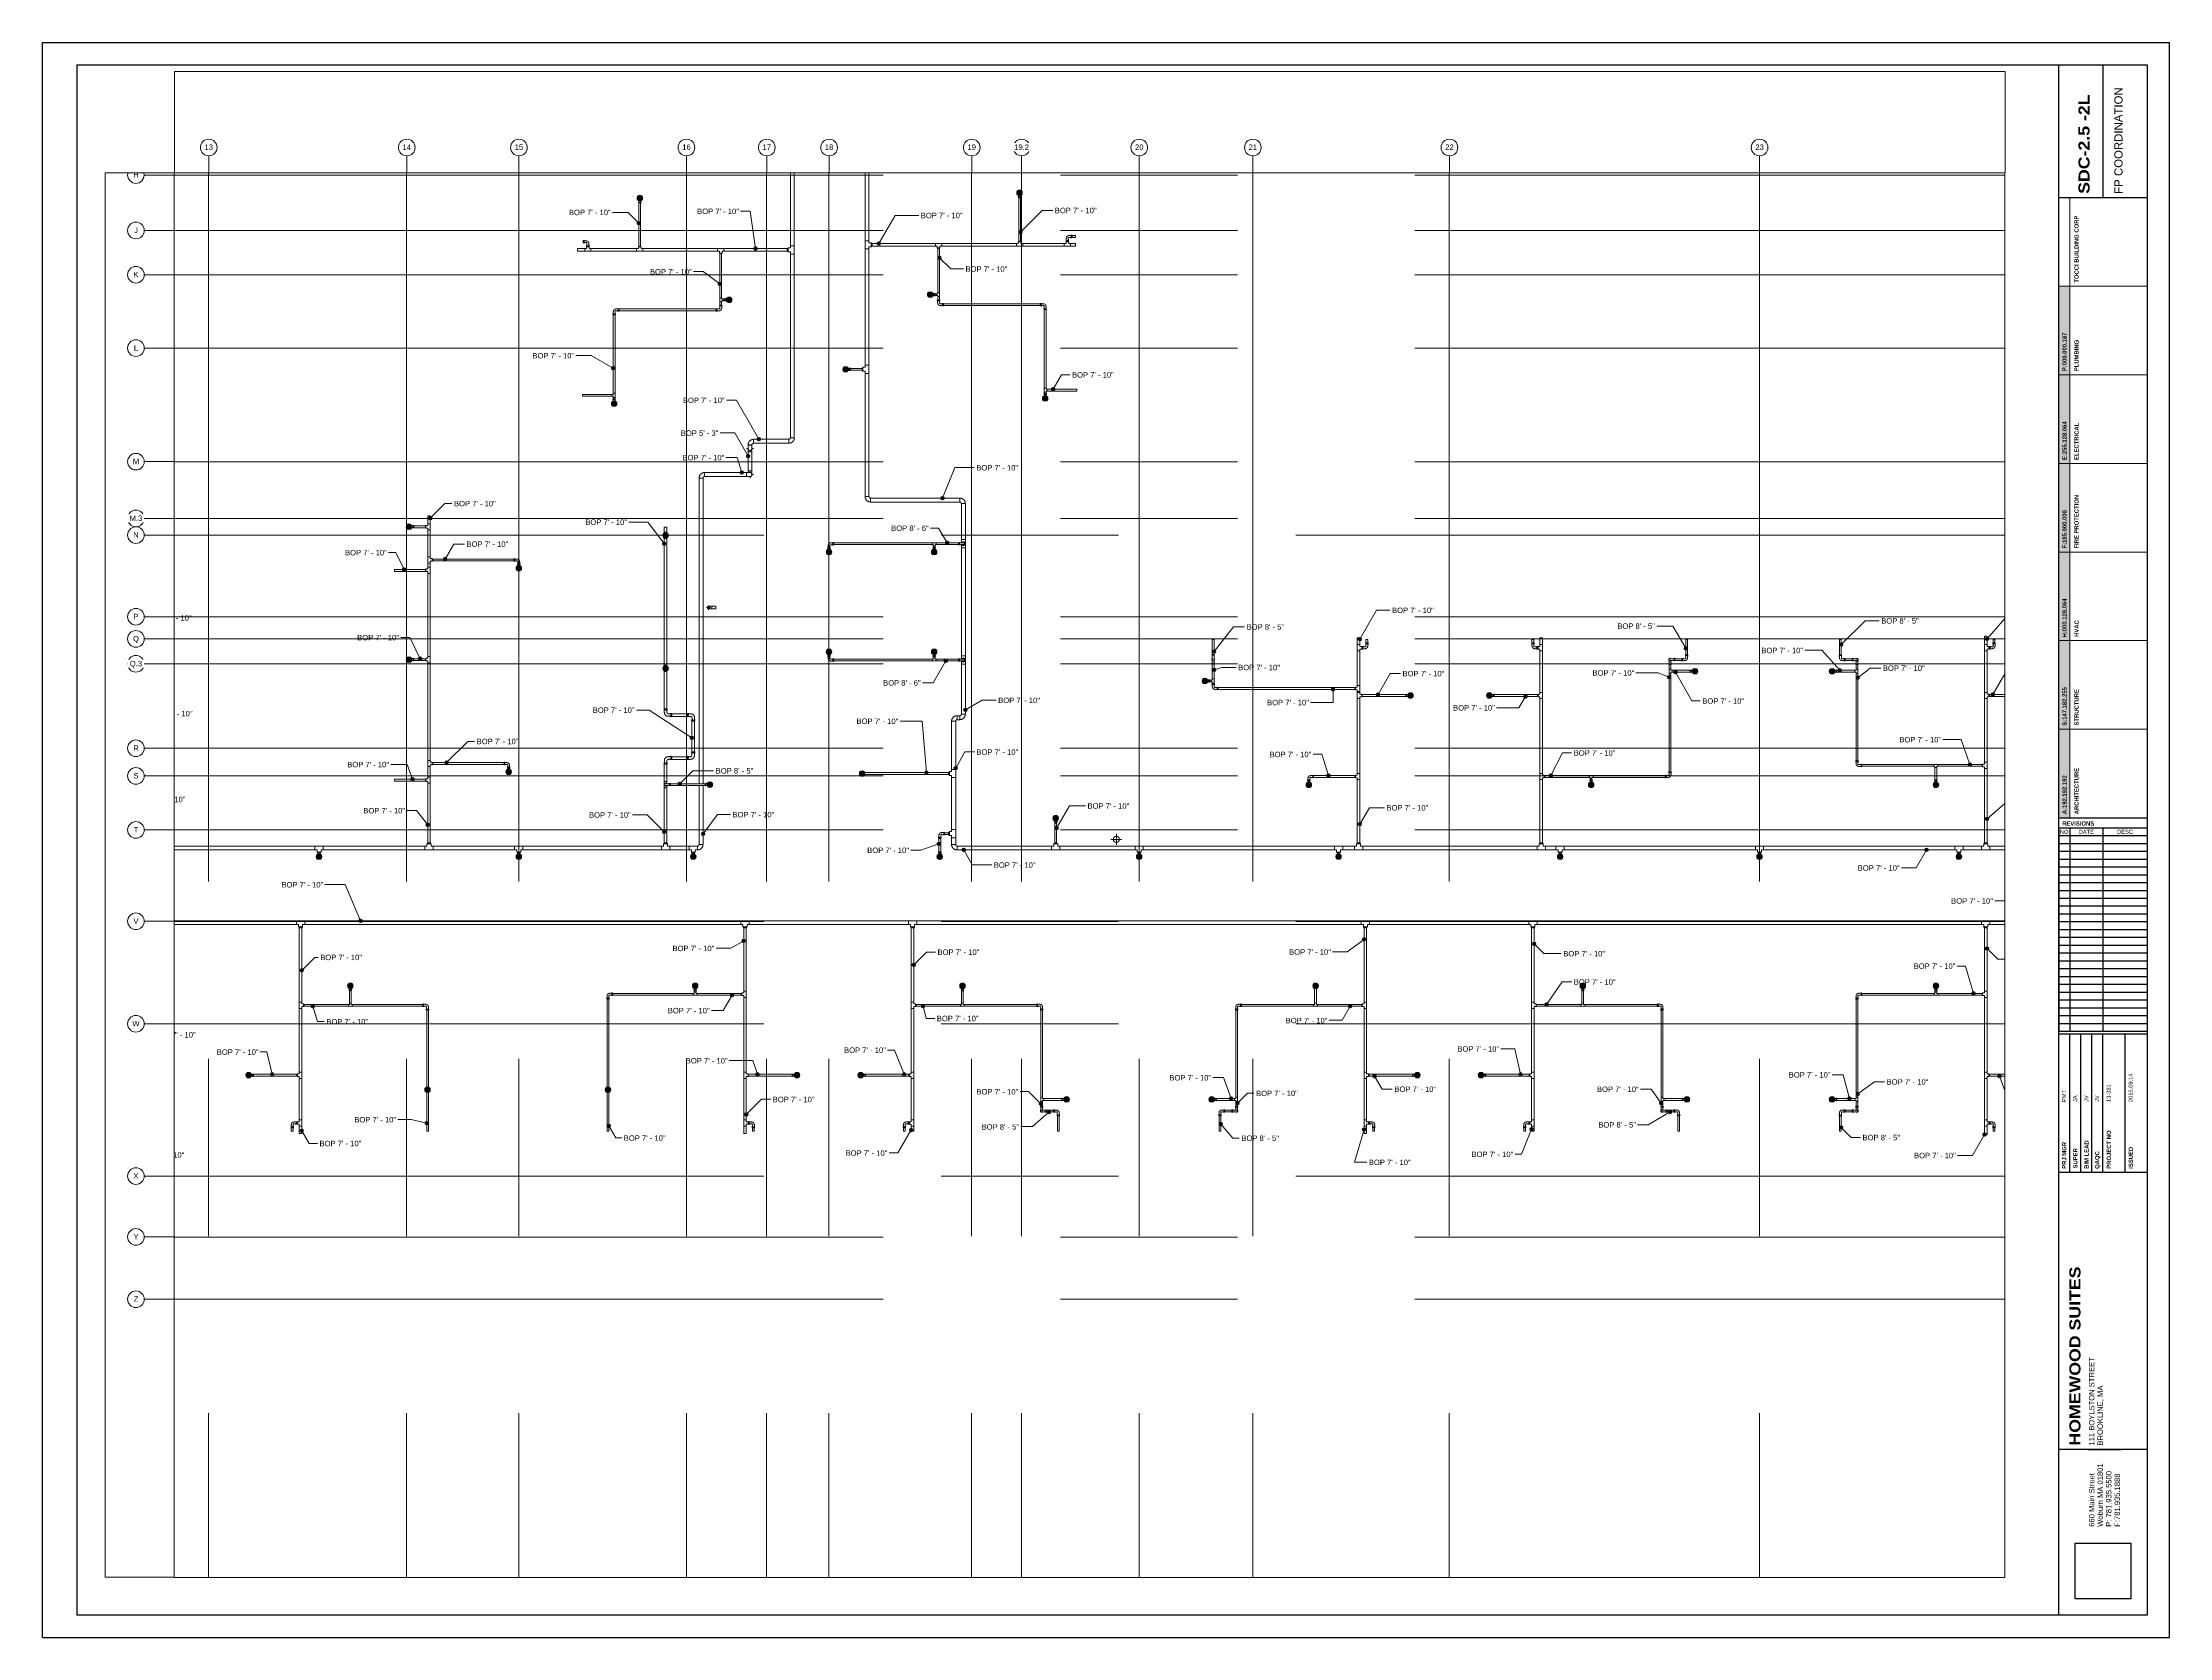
# Paper-space layout 'SDC - 0.0 - LL_B2' of a CAD drawing. Header units: inches. Extents: x -5.5 to 42.5, y -0.2 to 35.8.
# The model-space entities are those that its viewports show. They can reach past a viewport. Long polylines and large blocks are cut down to what shows.
import ezdxf

# ---------------------------------------------------------------- set-up
doc = ezdxf.new("R2010")
doc.units = ezdxf.units.IN
doc.header["$MEASUREMENT"] = 0
doc.linetypes.add('Grid Line', pattern=[0.875, 0.5, -0.125, 0.125, -0.125])
for name, color, linetype, lineweight in [('A-ANNO-NOTE', 250, 'Continuous', 9), ('G-ANNO-DIMS', 251, 'Continuous', 9), ('P-PIPE', 1, 'Continuous', 9), ('P-PIPE-CNTR', 1, 'Continuous', 9), ('S-GRID', 8, 'Continuous', 9), ('S-GRID-IDEN', 8, 'Continuous', 13)]:
    doc.layers.add(name, color=color, linetype=linetype, lineweight=lineweight)
doc.layers.add('VIEWPORT', color=7, linetype='Continuous', plot=False)
doc.layers.add('X - REF - ELEC', color=7, linetype='Continuous', true_color=0xff8040)
doc.styles.add('Arial', font='arial.ttf', dxfattribs={"height": 3.934132})
doc.styles.add('Arial Black', font='', dxfattribs={"height": 0.25})
doc.styles.add('Arial_1', font='arial.ttf', dxfattribs={"height": 5.901198})
doc.styles.add('Arial_2', font='arial.ttf', dxfattribs={"height": 0.092206})
doc.styles.add('Arial_B', font='arialbd.ttf', dxfattribs={"height": 0.095133})
doc.styles.get('Arial Black').set_extended_font_data('Arial Black')
picture_1 = doc.add_image_def('image1.jpg', size_in_pixel=(300, 300))

# ---------------------------------------------------------------- blocks, each defined once
blk = doc.blocks.new('Coordination Legend_36X48_2011 - Coordination Legend_36X48_2011-2112261-')
at = {"layer": 'A-ANNO-NOTE'}
for color, points in [(5, [(0, 10), (0, 12), (0.25, 12), (0.25, 10)]), (3, [(0, 4), (0, 6), (0.25, 6), (0.25, 4)]), (253, [(0, 2), (0.25, 2), (0.25, 0), (0, 0)])]:
    blk.add_hatch(color=color, dxfattribs=at).paths.add_polyline_path(points, flags=0)
at = {"layer": 'A-ANNO-NOTE', "true_color": 0xff8040, "transparency": 33554687}
blk.add_hatch(color=11, dxfattribs=at).paths.add_polyline_path([(0, 10), (0.25, 10), (0.25, 8), (0, 8)], flags=0)
at = {"layer": 'A-ANNO-NOTE', "true_color": 0xb90000}
blk.add_hatch(color=12, dxfattribs=at).paths.add_polyline_path([(0, 8), (0.25, 8), (0.25, 6), (0, 6)], flags=0)
at = {"layer": 'A-ANNO-NOTE', "true_color": 0x93b6ff}
blk.add_hatch(color=151, dxfattribs=at).paths.add_polyline_path([(0, 4), (0.25, 4), (0.25, 2), (0, 2)], flags=0)
at = {"layer": 'A-ANNO-NOTE'}
for p, q in [((0.25, 12), (0.25, 14)), ((0.25, 12), (0, 12)), ((0, 12), (0, 10)), ((0.25, 12), (2, 12)), ((0.25, 10), (0.25, 12)), ((0, 10), (0.25, 10)), ((0, 10), (0, 8)), ((0.25, 10), (0, 10)), ((0.25, 10), (2, 10)), ((0.25, 8), (0.25, 10)), ((0, 8), (0.25, 8)), ((0, 8), (0, 6)), ((0.25, 8), (0, 8)), ((0.25, 8), (2, 8)), ((0.25, 6), (0.25, 8)), ((0, 6), (0.25, 6)), ((0.25, 6), (0, 6)), ((0, 6), (0, 4)), ((0.25, 6), (2, 6)), ((0.25, 4), (0.25, 6)), ((0, 4), (0.25, 4)), ((0, 4), (0, 2)), ((0.25, 4), (0, 4)), ((0.25, 4), (2, 4)), ((0.25, 2), (0.25, 4)), ((0, 2), (0.25, 2)), ((0, 2), (0, 0)), ((0.25, 2), (0, 2)), ((0.25, 2), (2, 2)), ((0.25, 0), (0.25, 2)), ((0, 0), (0.25, 0))]:
    blk.add_line(p, q, dxfattribs=at)
at = {"layer": 'A-ANNO-NOTE', "char_height": 0.09513, "attachment_point": 1, "rotation": 90, "line_spacing_factor": 0.938532, "style": 'Arial_B'}
for s, insert, width in [('P:000.000.187', (0.085, 10.082), 1.008), ('E:255.128.064', (0.085, 8.078), 1.008), ('F:185.000.000', (0.085, 6.081), 1.00012), ('H:000.128.064', (0.085, 4.072), 1.017), ('S:147.182.255', (0.085, 2.079), 1.008), ('A:192.192.192', (0.085, 0.081), 1.01362)]:
    blk.add_mtext(s, dxfattribs=dict(at, insert=insert, width=width))
blk = doc.blocks.new('Victaulic-VicPress316-Elbow 90-45deg Style P568_P571 - Standard-V2-SECOND LEVEL')
at = {"layer": 'P-PIPE'}
for p, q in [((-3203.8, 730.1), (-3203.8, 729.6)), ((-3203, 729.6), (-3203.8, 729.6)), ((-3203.8, 729.3), (-3203.8, 729)), ((-3203, 729.3), (-3203.8, 729.3)), ((-3203.8, 729), (-3203, 729)), ((-3203.7, 731.1), (-3203.7, 730.2)), ((-3202.3, 729.6), (-3203, 729.6)), ((-3202.3, 729.3), (-3203, 729.3)), ((-3203, 729), (-3202.3, 729)), ((-3202.4, 730.2), (-3202.4, 731.1)), ((-3202.3, 729.6), (-3202.3, 730.1)), ((-3202.3, 729), (-3202.3, 729.3))]:
    blk.add_line(p, q, dxfattribs=at)
at = {"layer": 'P-PIPE', "flags": 128}
for points in [[(-3203, 733.4), (-3203.1, 733.4), (-3203.1, 733.4), (-3203.2, 733.4), (-3203.2, 733.4), (-3203.2, 733.4), (-3203.3, 733.4), (-3203.3, 733.4), (-3203.3, 733.4), (-3203.4, 733.3), (-3203.4, 733.3), (-3203.4, 733.3), (-3203.5, 733.3), (-3203.5, 733.3), (-3203.5, 733.3), (-3203.6, 733.2), (-3203.6, 733.2), (-3203.6, 733.2), (-3203.6, 733.2), (-3203.7, 733.2), (-3203.7, 733.1), (-3203.7, 733.1), (-3203.7, 733.1), (-3203.8, 733), (-3203.8, 733), (-3203.8, 733), (-3203.8, 733), (-3203.9, 732.9), (-3203.9, 732.9), (-3203.9, 732.9), (-3203.9, 732.8), (-3203.9, 732.8), (-3203.9, 732.8), (-3203.9, 732.7), (-3203.9, 732.7), (-3203.9, 732.6), (-3204, 732.6), (-3204, 732.6), (-3204, 732.5), (-3204, 732.5), (-3204, 732.5), (-3204, 732.4), (-3204, 732.4), (-3203.9, 732.4), (-3203.9, 732.3), (-3203.9, 732.3), (-3203.9, 732.2), (-3203.9, 732.2), (-3203.9, 732.2), (-3203.9, 732.1), (-3203.9, 732.1), (-3203.9, 732.1), (-3203.8, 732), (-3203.8, 732), (-3203.8, 732), (-3203.8, 732), (-3203.8, 731.9), (-3203.7, 731.9), (-3203.7, 731.9)], [(-3203.8, 729.3), (-3203.8, 729.3), (-3203.8, 729.3), (-3203.8, 729.3), (-3203.8, 729.3), (-3203.8, 729.3), (-3203.8, 729.3), (-3203.9, 729.3), (-3203.9, 729.3), (-3203.9, 729.3), (-3203.9, 729.3), (-3203.9, 729.3), (-3203.9, 729.3), (-3203.9, 729.3), (-3203.9, 729.3), (-3203.9, 729.3), (-3203.9, 729.3), (-3203.9, 729.3), (-3203.9, 729.3), (-3203.9, 729.3), (-3203.9, 729.4), (-3203.9, 729.4), (-3203.9, 729.4), (-3203.9, 729.4), (-3203.9, 729.4), (-3203.9, 729.4), (-3203.9, 729.4), (-3203.9, 729.4), (-3203.9, 729.4), (-3203.9, 729.4), (-3203.9, 729.4), (-3204, 729.4), (-3204, 729.4), (-3204, 729.4), (-3204, 729.4), (-3204, 729.4), (-3204, 729.4), (-3204, 729.4), (-3204, 729.4), (-3204, 729.5), (-3204, 729.5), (-3204, 729.5), (-3204, 729.5), (-3204, 729.5), (-3204, 729.5), (-3204, 729.5), (-3204, 729.5), (-3204, 729.5), (-3204, 729.5), (-3203.9, 729.5), (-3203.9, 729.5), (-3203.9, 729.5), (-3203.9, 729.5), (-3203.9, 729.5), (-3203.9, 729.5), (-3203.9, 729.5), (-3203.9, 729.5), (-3203.9, 729.5), (-3203.9, 729.6), (-3203.9, 729.6), (-3203.9, 729.6), (-3203.9, 729.6), (-3203.9, 729.6), (-3203.9, 729.6), (-3203.9, 729.6), (-3203.9, 729.6), (-3203.9, 729.6), (-3203.9, 729.6), (-3203.9, 729.6), (-3203.9, 729.6), (-3203.9, 729.6), (-3203.9, 729.6), (-3203.9, 729.6), (-3203.8, 729.6), (-3203.8, 729.6), (-3203.8, 729.6), (-3203.8, 729.6), (-3203.8, 729.6), (-3203.8, 729.6), (-3203.8, 729.6)], [(-3203, 733.3), (-3203.1, 733.3), (-3203.1, 733.3), (-3203.1, 733.3), (-3203.2, 733.2), (-3203.2, 733.2), (-3203.2, 733.2), (-3203.3, 733.2), (-3203.3, 733.2), (-3203.3, 733.2), (-3203.3, 733.2), (-3203.4, 733.2), (-3203.4, 733.2), (-3203.4, 733.2), (-3203.5, 733.1), (-3203.5, 733.1), (-3203.5, 733.1), (-3203.5, 733.1), (-3203.6, 733.1), (-3203.6, 733), (-3203.6, 733), (-3203.6, 733), (-3203.6, 733), (-3203.7, 733), (-3203.7, 732.9), (-3203.7, 732.9), (-3203.7, 732.9), (-3203.7, 732.9), (-3203.7, 732.8), (-3203.7, 732.8), (-3203.8, 732.8), (-3203.8, 732.7), (-3203.8, 732.7), (-3203.8, 732.7), (-3203.8, 732.7), (-3203.8, 732.6), (-3203.8, 732.6), (-3203.8, 732.6), (-3203.8, 732.5), (-3203.8, 732.5), (-3203.8, 732.5), (-3203.8, 732.4), (-3203.8, 732.4), (-3203.8, 732.4), (-3203.8, 732.3), (-3203.8, 732.3), (-3203.8, 732.3), (-3203.8, 732.3), (-3203.8, 732.2), (-3203.8, 732.2), (-3203.7, 732.2), (-3203.7, 732.1), (-3203.7, 732.1), (-3203.7, 732.1)], [(-3203.8, 730.1), (-3203.8, 730.1), (-3203.8, 730.1), (-3203.8, 730.1), (-3203.8, 730.1), (-3203.8, 730.1), (-3203.8, 730.1), (-3203.8, 730.1), (-3203.8, 730.1), (-3203.8, 730.1), (-3203.8, 730.2), (-3203.8, 730.2), (-3203.8, 730.2), (-3203.8, 730.2), (-3203.8, 730.2), (-3203.8, 730.2), (-3203.8, 730.2), (-3203.8, 730.2), (-3203.7, 730.2), (-3203.7, 730.2), (-3203.7, 730.2), (-3203.7, 730.3), (-3203.7, 730.3), (-3203.7, 730.3), (-3203.7, 730.3)], [(-3203, 729.6), (-3203.1, 729.6), (-3203.1, 729.6), (-3203.1, 729.6), (-3203.2, 729.6), (-3203.2, 729.6), (-3203.2, 729.6), (-3203.3, 729.6), (-3203.3, 729.6), (-3203.3, 729.6), (-3203.3, 729.6), (-3203.4, 729.6), (-3203.4, 729.6), (-3203.4, 729.6), (-3203.5, 729.6), (-3203.5, 729.6), (-3203.5, 729.6), (-3203.5, 729.6), (-3203.6, 729.6), (-3203.6, 729.6), (-3203.6, 729.6), (-3203.6, 729.6), (-3203.6, 729.6), (-3203.7, 729.6), (-3203.7, 729.6), (-3203.7, 729.6), (-3203.7, 729.6), (-3203.7, 729.6), (-3203.7, 729.6), (-3203.7, 729.6), (-3203.8, 729.6), (-3203.8, 729.6), (-3203.8, 729.6), (-3203.8, 729.6), (-3203.8, 729.6), (-3203.8, 729.6), (-3203.8, 729.6), (-3203.8, 729.6), (-3203.8, 729.6), (-3203.8, 729.6), (-3203.8, 729.6)], [(-3203.8, 729.6), (-3203.8, 729.6), (-3203.8, 729.6), (-3203.8, 729.6), (-3203.8, 729.6), (-3203.8, 729.6), (-3203.8, 729.6), (-3203.8, 729.6), (-3203.8, 729.6)], [(-3203.8, 729.3), (-3203.8, 729.3), (-3203.8, 729.3), (-3203.8, 729.3), (-3203.8, 729.3), (-3203.8, 729.3), (-3203.8, 729.3), (-3203.8, 729.3), (-3203.8, 729.3), (-3203.8, 729.3)], [(-3203.8, 729.3), (-3203.8, 729.3), (-3203.8, 729.3), (-3203.8, 729.3), (-3203.8, 729.3), (-3203.8, 729.3), (-3203.8, 729.3), (-3203.8, 729.3), (-3203.8, 729.3), (-3203.8, 729.3), (-3203.8, 729.3), (-3203.7, 729.3), (-3203.7, 729.3), (-3203.7, 729.3), (-3203.7, 729.3), (-3203.7, 729.3), (-3203.7, 729.3), (-3203.6, 729.3), (-3203.6, 729.3), (-3203.6, 729.3), (-3203.6, 729.3), (-3203.6, 729.3), (-3203.5, 729.3), (-3203.5, 729.3), (-3203.5, 729.3), (-3203.5, 729.3), (-3203.4, 729.3), (-3203.4, 729.3), (-3203.4, 729.3), (-3203.4, 729.3), (-3203.3, 729.3), (-3203.3, 729.3), (-3203.3, 729.3), (-3203.2, 729.3), (-3203.2, 729.3), (-3203.2, 729.3), (-3203.1, 729.3), (-3203.1, 729.3), (-3203.1, 729.3), (-3203.1, 729.3), (-3203, 729.3)], [(-3203.7, 732.5), (-3203.7, 732.5), (-3203.7, 732.5), (-3203.7, 732.5), (-3203.7, 732.5), (-3203.7, 732.5), (-3203.7, 732.5), (-3203.7, 732.4), (-3203.7, 732.4), (-3203.7, 732.4), (-3203.7, 732.4), (-3203.7, 732.4), (-3203.7, 732.3), (-3203.7, 732.3), (-3203.7, 732.3), (-3203.7, 732.2), (-3203.7, 732.2), (-3203.7, 732.2), (-3203.7, 732.1), (-3203.7, 732.1), (-3203.7, 732.1), (-3203.7, 732), (-3203.7, 732), (-3203.7, 731.9), (-3203.7, 731.9), (-3203.7, 731.8), (-3203.7, 731.8), (-3203.7, 731.8), (-3203.7, 731.7), (-3203.7, 731.7), (-3203.7, 731.6), (-3203.7, 731.5), (-3203.7, 731.5), (-3203.7, 731.4), (-3203.7, 731.4), (-3203.7, 731.3), (-3203.7, 731.3), (-3203.7, 731.2), (-3203.7, 731.2), (-3203.7, 731.1), (-3203.7, 731.1)], [(-3202.4, 731.9), (-3202.4, 731.9), (-3202.3, 731.9), (-3202.3, 731.9), (-3202.3, 732), (-3202.3, 732), (-3202.3, 732), (-3202.2, 732.1), (-3202.2, 732.1), (-3202.2, 732.1), (-3202.2, 732.2), (-3202.2, 732.2), (-3202.2, 732.2), (-3202.2, 732.3), (-3202.2, 732.3), (-3202.1, 732.3), (-3202.1, 732.4), (-3202.1, 732.4), (-3202.1, 732.4), (-3202.1, 732.5), (-3202.1, 732.5), (-3202.1, 732.6), (-3202.1, 732.6), (-3202.1, 732.6), (-3202.2, 732.7), (-3202.2, 732.7), (-3202.2, 732.7), (-3202.2, 732.8), (-3202.2, 732.8), (-3202.2, 732.8), (-3202.2, 732.9), (-3202.2, 732.9), (-3202.3, 732.9), (-3202.3, 733), (-3202.3, 733), (-3202.3, 733), (-3202.3, 733.1), (-3202.4, 733.1), (-3202.4, 733.1), (-3202.4, 733.1), (-3202.4, 733.2), (-3202.5, 733.2), (-3202.5, 733.2), (-3202.5, 733.2), (-3202.5, 733.3), (-3202.6, 733.3), (-3202.6, 733.3), (-3202.6, 733.3), (-3202.7, 733.3), (-3202.7, 733.3), (-3202.7, 733.3), (-3202.8, 733.4), (-3202.8, 733.4), (-3202.8, 733.4), (-3202.9, 733.4), (-3202.9, 733.4), (-3203, 733.4), (-3203, 733.4), (-3203, 733.4), (-3203, 733.4)], [(-3202.4, 732.1), (-3202.4, 732.1), (-3202.4, 732.2), (-3202.3, 732.2), (-3202.3, 732.2), (-3202.3, 732.2), (-3202.3, 732.3), (-3202.3, 732.3), (-3202.3, 732.3), (-3202.3, 732.4), (-3202.3, 732.4), (-3202.3, 732.4), (-3202.3, 732.5), (-3202.3, 732.5), (-3202.3, 732.5), (-3202.3, 732.5), (-3202.3, 732.6), (-3202.3, 732.6), (-3202.3, 732.6), (-3202.3, 732.7), (-3202.3, 732.7), (-3202.3, 732.7), (-3202.3, 732.8), (-3202.3, 732.8), (-3202.3, 732.8), (-3202.4, 732.8), (-3202.4, 732.9), (-3202.4, 732.9), (-3202.4, 732.9), (-3202.4, 732.9), (-3202.4, 733), (-3202.5, 733), (-3202.5, 733), (-3202.5, 733), (-3202.5, 733.1), (-3202.6, 733.1), (-3202.6, 733.1), (-3202.6, 733.1), (-3202.6, 733.1), (-3202.7, 733.1), (-3202.7, 733.2), (-3202.7, 733.2), (-3202.7, 733.2), (-3202.8, 733.2), (-3202.8, 733.2), (-3202.8, 733.2), (-3202.8, 733.2), (-3202.9, 733.2), (-3202.9, 733.2), (-3202.9, 733.2), (-3203, 733.3), (-3203, 733.3), (-3203, 733.3), (-3203, 733.3)], [(-3202.3, 729.6), (-3202.3, 729.6), (-3202.3, 729.6), (-3202.3, 729.6), (-3202.3, 729.6), (-3202.3, 729.6), (-3202.3, 729.6), (-3202.3, 729.6), (-3202.3, 729.6), (-3202.3, 729.6), (-3202.3, 729.6), (-3202.4, 729.6), (-3202.4, 729.6), (-3202.4, 729.6), (-3202.4, 729.6), (-3202.4, 729.6), (-3202.4, 729.6), (-3202.5, 729.6), (-3202.5, 729.6), (-3202.5, 729.6), (-3202.5, 729.6), (-3202.5, 729.6), (-3202.6, 729.6), (-3202.6, 729.6), (-3202.6, 729.6), (-3202.6, 729.6), (-3202.7, 729.6), (-3202.7, 729.6), (-3202.7, 729.6), (-3202.7, 729.6), (-3202.8, 729.6), (-3202.8, 729.6), (-3202.8, 729.6), (-3202.9, 729.6), (-3202.9, 729.6), (-3202.9, 729.6), (-3202.9, 729.6), (-3203, 729.6), (-3203, 729.6), (-3203, 729.6), (-3203, 729.6)], [(-3203, 729.3), (-3203, 729.3), (-3203, 729.3), (-3203, 729.3), (-3202.9, 729.3), (-3202.9, 729.3), (-3202.9, 729.3), (-3202.8, 729.3), (-3202.8, 729.3), (-3202.8, 729.3), (-3202.7, 729.3), (-3202.7, 729.3), (-3202.7, 729.3), (-3202.7, 729.3), (-3202.6, 729.3), (-3202.6, 729.3), (-3202.6, 729.3), (-3202.6, 729.3), (-3202.5, 729.3), (-3202.5, 729.3), (-3202.5, 729.3), (-3202.5, 729.3), (-3202.5, 729.3), (-3202.4, 729.3), (-3202.4, 729.3), (-3202.4, 729.3), (-3202.4, 729.3), (-3202.4, 729.3), (-3202.4, 729.3), (-3202.3, 729.3), (-3202.3, 729.3), (-3202.3, 729.3), (-3202.3, 729.3), (-3202.3, 729.3), (-3202.3, 729.3), (-3202.3, 729.3), (-3202.3, 729.3), (-3202.3, 729.3), (-3202.3, 729.3), (-3202.3, 729.3), (-3202.3, 729.3)], [(-3202.4, 731.1), (-3202.4, 731.2), (-3202.4, 731.2), (-3202.4, 731.3), (-3202.4, 731.3), (-3202.4, 731.4), (-3202.4, 731.4), (-3202.4, 731.5), (-3202.4, 731.5), (-3202.4, 731.6), (-3202.4, 731.6), (-3202.4, 731.7), (-3202.4, 731.7), (-3202.4, 731.8), (-3202.4, 731.8), (-3202.4, 731.9), (-3202.4, 731.9), (-3202.4, 732), (-3202.4, 732), (-3202.4, 732.1), (-3202.4, 732.1), (-3202.4, 732.1), (-3202.4, 732.2), (-3202.4, 732.2), (-3202.4, 732.2), (-3202.4, 732.3), (-3202.4, 732.3), (-3202.4, 732.3), (-3202.4, 732.4), (-3202.4, 732.4), (-3202.4, 732.4), (-3202.4, 732.4), (-3202.4, 732.4), (-3202.4, 732.4), (-3202.4, 732.5), (-3202.4, 732.5), (-3202.4, 732.5), (-3202.4, 732.5), (-3202.4, 732.5), (-3202.4, 732.5), (-3202.4, 732.5)], [(-3202.4, 730.3), (-3202.4, 730.3), (-3202.4, 730.3), (-3202.4, 730.2), (-3202.4, 730.2), (-3202.3, 730.2), (-3202.3, 730.2), (-3202.3, 730.2), (-3202.3, 730.2), (-3202.3, 730.2), (-3202.3, 730.2), (-3202.3, 730.2), (-3202.3, 730.2), (-3202.3, 730.2), (-3202.3, 730.1), (-3202.3, 730.1), (-3202.3, 730.1), (-3202.3, 730.1), (-3202.3, 730.1), (-3202.3, 730.1), (-3202.3, 730.1), (-3202.3, 730.1), (-3202.3, 730.1), (-3202.3, 730.1), (-3202.3, 730.1)], [(-3202.3, 729.6), (-3202.3, 729.6), (-3202.3, 729.6), (-3202.3, 729.6), (-3202.3, 729.6), (-3202.3, 729.6), (-3202.2, 729.6), (-3202.2, 729.6), (-3202.2, 729.6), (-3202.2, 729.6), (-3202.2, 729.6), (-3202.2, 729.6), (-3202.2, 729.6), (-3202.2, 729.6), (-3202.2, 729.6), (-3202.2, 729.6), (-3202.2, 729.6), (-3202.2, 729.6), (-3202.2, 729.6), (-3202.2, 729.6), (-3202.2, 729.6), (-3202.2, 729.6), (-3202.2, 729.5), (-3202.2, 729.5), (-3202.2, 729.5), (-3202.2, 729.5), (-3202.2, 729.5), (-3202.2, 729.5), (-3202.1, 729.5), (-3202.1, 729.5), (-3202.1, 729.5), (-3202.1, 729.5), (-3202.1, 729.5), (-3202.1, 729.5), (-3202.1, 729.5), (-3202.1, 729.5), (-3202.1, 729.5), (-3202.1, 729.5), (-3202.1, 729.5), (-3202.1, 729.5), (-3202.1, 729.4), (-3202.1, 729.4), (-3202.1, 729.4), (-3202.1, 729.4), (-3202.1, 729.4), (-3202.1, 729.4), (-3202.1, 729.4), (-3202.1, 729.4), (-3202.1, 729.4), (-3202.1, 729.4), (-3202.1, 729.4), (-3202.2, 729.4), (-3202.2, 729.4), (-3202.2, 729.4), (-3202.2, 729.4), (-3202.2, 729.4), (-3202.2, 729.4), (-3202.2, 729.4), (-3202.2, 729.4), (-3202.2, 729.4), (-3202.2, 729.3), (-3202.2, 729.3), (-3202.2, 729.3), (-3202.2, 729.3), (-3202.2, 729.3), (-3202.2, 729.3), (-3202.2, 729.3), (-3202.2, 729.3), (-3202.2, 729.3), (-3202.2, 729.3), (-3202.2, 729.3), (-3202.2, 729.3), (-3202.2, 729.3), (-3202.2, 729.3), (-3202.3, 729.3), (-3202.3, 729.3), (-3202.3, 729.3), (-3202.3, 729.3), (-3202.3, 729.3), (-3202.3, 729.3)], [(-3202.3, 729.6), (-3202.3, 729.6), (-3202.3, 729.6), (-3202.3, 729.6), (-3202.3, 729.6), (-3202.3, 729.6), (-3202.3, 729.6), (-3202.3, 729.6), (-3202.3, 729.6), (-3202.3, 729.6)], [(-3202.3, 729.3), (-3202.3, 729.3), (-3202.3, 729.3), (-3202.3, 729.3), (-3202.3, 729.3), (-3202.3, 729.3), (-3202.3, 729.3), (-3202.3, 729.3), (-3202.3, 729.3)]]:
    blk.add_lwpolyline(points, dxfattribs=at)
blk = doc.blocks.new('Victaulic-VicPress316-Elbow 90-45deg Style P568_P571 - Standard-V1-SECOND LEVEL')
at = {"layer": 'P-PIPE'}
for p, q in [((-3.2, 0.8), (-3.5, 0.8)), ((-3.5, 0.8), (-3.5, -0.8)), ((-3.2, -0.8), (-3.2, 0.8)), ((-2.4, 0.8), (-2.9, 0.8)), ((-2.9, -0.8), (-2.9, 0.8)), ((-1.4, 0.7), (-2.3, 0.7)), ((-0.8, 3.5), (-0.8, 3.2)), ((0.8, 3.5), (-0.8, 3.5)), ((-0.8, 3.2), (0.8, 3.2)), ((-0.8, 2.9), (-0.8, 2.4)), ((-0.8, 2.9), (0.8, 2.9)), ((-0.7, 2.3), (-0.7, 1.4)), ((0.7, 1.4), (0.7, 2.3)), ((0.8, 3.2), (0.8, 3.5)), ((0.8, 2.4), (0.8, 2.9)), ((-3.5, -0.8), (-3.2, -0.8)), ((-2.9, -0.8), (-2.4, -0.8)), ((-2.3, -0.7), (-1.4, -0.7))]:
    blk.add_line(p, q, dxfattribs=at)
at = {"layer": 'P-PIPE', "flags": 128}
for points in [[(-3.2, 0.8), (-3.2, 0.8), (-3.2, 0.8), (-3.2, 0.8), (-3.2, 0.8), (-3.2, 0.8), (-3.2, 0.8), (-3.2, 0.8), (-3.2, 0.8), (-3.2, 0.8), (-3.2, 0.8), (-3.2, 0.8), (-3.2, 0.8), (-3.2, 0.8), (-3.2, 0.8), (-3.2, 0.8), (-3.2, 0.9), (-3.1, 0.9), (-3.1, 0.9), (-3.1, 0.9), (-3.1, 0.9), (-3.1, 0.9), (-3.1, 0.9), (-3.1, 0.9), (-3.1, 0.9), (-3.1, 0.9), (-3.1, 0.9), (-3.1, 0.9), (-3.1, 0.9), (-3.1, 0.9), (-3.1, 0.9), (-3.1, 0.9), (-3.1, 0.9), (-3.1, 0.9), (-3.1, 0.9), (-3.1, 0.9), (-3.1, 0.9), (-3, 0.9), (-3, 0.9), (-3, 0.9), (-3, 0.9), (-3, 0.9), (-3, 0.9), (-3, 0.9), (-3, 0.9), (-3, 0.9), (-3, 0.9), (-3, 0.9), (-3, 0.9), (-3, 0.9), (-3, 0.9), (-3, 0.9), (-3, 0.9), (-3, 0.9), (-3, 0.9), (-3, 0.9), (-2.9, 0.9), (-2.9, 0.9), (-2.9, 0.9), (-2.9, 0.9), (-2.9, 0.9), (-2.9, 0.9), (-2.9, 0.9), (-2.9, 0.9), (-2.9, 0.8), (-2.9, 0.8), (-2.9, 0.8), (-2.9, 0.8), (-2.9, 0.8), (-2.9, 0.8), (-2.9, 0.8), (-2.9, 0.8), (-2.9, 0.8), (-2.9, 0.8), (-2.9, 0.8), (-2.9, 0.8), (-2.9, 0.8), (-2.9, 0.8), (-2.9, 0.8), (-2.9, 0.8)], [(-3.2, 0.8), (-3.2, 0.8), (-3.2, 0.8), (-3.2, 0.8), (-3.2, 0.8), (-3.2, 0.8), (-3.2, 0.7), (-3.2, 0.7), (-3.2, 0.7), (-3.2, 0.7), (-3.2, 0.7), (-3.2, 0.7), (-3.2, 0.7), (-3.2, 0.7), (-3.2, 0.6), (-3.2, 0.6), (-3.2, 0.6), (-3.2, 0.6), (-3.2, 0.6), (-3.2, 0.6), (-3.2, 0.5), (-3.2, 0.5), (-3.2, 0.5), (-3.2, 0.5), (-3.2, 0.4), (-3.2, 0.4), (-3.2, 0.4), (-3.2, 0.4), (-3.2, 0.3), (-3.2, 0.3), (-3.2, 0.3), (-3.2, 0.2), (-3.2, 0.2), (-3.2, 0.2), (-3.2, 0.2), (-3.2, 0.1), (-3.2, 0.1), (-3.2, 0.1), (-3.2, 0), (-3.2, 0), (-3.2, 0), (-3.2, -0.1), (-3.2, -0.1), (-3.2, -0.1), (-3.2, -0.1), (-3.2, -0.2), (-3.2, -0.2), (-3.2, -0.2), (-3.2, -0.3), (-3.2, -0.3), (-3.2, -0.3), (-3.2, -0.3), (-3.2, -0.4), (-3.2, -0.4), (-3.2, -0.4), (-3.2, -0.5), (-3.2, -0.5), (-3.2, -0.5), (-3.2, -0.5), (-3.2, -0.5), (-3.2, -0.6), (-3.2, -0.6), (-3.2, -0.6), (-3.2, -0.6), (-3.2, -0.6), (-3.2, -0.7), (-3.2, -0.7), (-3.2, -0.7), (-3.2, -0.7), (-3.2, -0.7), (-3.2, -0.7), (-3.2, -0.7), (-3.2, -0.7), (-3.2, -0.7), (-3.2, -0.8), (-3.2, -0.8), (-3.2, -0.8), (-3.2, -0.8), (-3.2, -0.8), (-3.2, -0.8)], [(-3.2, 0.7), (-3.2, 0.7), (-3.2, 0.7), (-3.2, 0.7), (-3.2, 0.8), (-3.2, 0.8), (-3.2, 0.8), (-3.2, 0.8), (-3.2, 0.8), (-3.2, 0.8)], [(-2.9, -0.8), (-2.9, -0.8), (-2.9, -0.8), (-2.9, -0.8), (-2.9, -0.8), (-2.9, -0.8), (-2.9, -0.7), (-2.9, -0.7), (-2.9, -0.7), (-2.9, -0.7), (-2.9, -0.7), (-2.9, -0.7), (-2.9, -0.7), (-2.9, -0.7), (-2.9, -0.6), (-2.9, -0.6), (-2.9, -0.6), (-2.9, -0.6), (-2.9, -0.6), (-2.9, -0.6), (-2.9, -0.5), (-2.9, -0.5), (-2.9, -0.5), (-2.9, -0.5), (-2.9, -0.4), (-2.9, -0.4), (-2.9, -0.4), (-2.9, -0.4), (-2.9, -0.3), (-2.9, -0.3), (-2.9, -0.3), (-2.9, -0.2), (-2.9, -0.2), (-2.9, -0.2), (-2.9, -0.2), (-2.9, -0.1), (-2.9, -0.1), (-2.9, -0.1), (-2.9, 0), (-2.9, 0), (-2.9, 0), (-2.9, 0.1), (-2.9, 0.1), (-2.9, 0.1), (-2.9, 0.1), (-2.9, 0.2), (-2.9, 0.2), (-2.9, 0.2), (-2.9, 0.3), (-2.9, 0.3), (-2.9, 0.3), (-2.9, 0.3), (-2.9, 0.4), (-2.9, 0.4), (-2.9, 0.4), (-2.9, 0.5), (-2.9, 0.5), (-2.9, 0.5), (-2.9, 0.5), (-2.9, 0.5), (-2.9, 0.6), (-2.9, 0.6), (-2.9, 0.6), (-2.9, 0.6), (-2.9, 0.6), (-2.9, 0.7), (-2.9, 0.7), (-2.9, 0.7), (-2.9, 0.7), (-2.9, 0.7), (-2.9, 0.7), (-2.9, 0.7), (-2.9, 0.7), (-2.9, 0.7), (-2.9, 0.8), (-2.9, 0.8), (-2.9, 0.8), (-2.9, 0.8), (-2.9, 0.8), (-2.9, 0.8)], [(-2.9, 0.8), (-2.9, 0.8), (-2.9, 0.8), (-2.9, 0.8), (-2.9, 0.8), (-2.9, 0.8), (-2.9, 0.7), (-2.9, 0.7), (-2.9, 0.7)], [(-2.4, 0.8), (-2.4, 0.8), (-2.4, 0.8), (-2.4, 0.8), (-2.4, 0.8), (-2.4, 0.8), (-2.4, 0.8), (-2.4, 0.8), (-2.4, 0.8), (-2.3, 0.7), (-2.3, 0.7), (-2.3, 0.7), (-2.3, 0.7), (-2.3, 0.7), (-2.3, 0.7), (-2.3, 0.7), (-2.3, 0.7), (-2.3, 0.7), (-2.3, 0.7), (-2.3, 0.7), (-2.2, 0.7), (-2.2, 0.7), (-2.2, 0.7), (-2.2, 0.7), (-2.2, 0.7)], [(-0.7, 1.4), (-0.7, 1.4), (-0.7, 1.3), (-0.7, 1.3), (-0.7, 1.3), (-0.7, 1.2), (-0.7, 1.2), (-0.7, 1.2), (-0.7, 1.2), (-0.7, 1.1), (-0.7, 1.1), (-0.7, 1.1), (-0.7, 1.1), (-0.8, 1), (-0.8, 1), (-0.8, 1), (-0.8, 1), (-0.8, 0.9), (-0.8, 0.9), (-0.9, 0.9), (-0.9, 0.9), (-0.9, 0.8), (-0.9, 0.8), (-0.9, 0.8), (-1, 0.8), (-1, 0.8), (-1, 0.8), (-1, 0.7), (-1.1, 0.7), (-1.1, 0.7), (-1.1, 0.7), (-1.2, 0.7), (-1.2, 0.7), (-1.2, 0.7), (-1.2, 0.7), (-1.3, 0.7), (-1.3, 0.7), (-1.3, 0.7), (-1.4, 0.7), (-1.4, 0.7), (-1.4, 0.7)], [(-1.4, -0.7), (-1.3, -0.7), (-1.2, -0.7), (-1.1, -0.6), (-1.1, -0.6), (-1, -0.6), (-0.9, -0.6), (-0.8, -0.6), (-0.7, -0.6), (-0.7, -0.5), (-0.6, -0.5), (-0.5, -0.5), (-0.4, -0.4), (-0.4, -0.4), (-0.3, -0.3), (-0.2, -0.3), (-0.2, -0.3), (-0.1, -0.2), (0, -0.1), (0, -0.1), (0.1, 0), (0.1, 0), (0.2, 0.1), (0.2, 0.2), (0.3, 0.2), (0.3, 0.3), (0.4, 0.4), (0.4, 0.4), (0.5, 0.5), (0.5, 0.6), (0.5, 0.6), (0.5, 0.7), (0.6, 0.8), (0.6, 0.9), (0.6, 1), (0.6, 1), (0.6, 1.1), (0.6, 1.2), (0.7, 1.3), (0.7, 1.4), (0.7, 1.4)], [(-0.8, 2.9), (-0.8, 2.9), (-0.8, 2.9), (-0.8, 2.9), (-0.8, 2.9), (-0.8, 2.9), (-0.8, 2.9), (-0.8, 2.9), (-0.8, 2.9), (-0.8, 2.9), (-0.8, 2.9), (-0.8, 2.9), (-0.8, 2.9), (-0.8, 2.9), (-0.8, 2.9), (-0.8, 2.9), (-0.9, 2.9), (-0.9, 2.9), (-0.9, 2.9), (-0.9, 2.9), (-0.9, 2.9), (-0.9, 2.9), (-0.9, 2.9), (-0.9, 2.9), (-0.9, 3), (-0.9, 3), (-0.9, 3), (-0.9, 3), (-0.9, 3), (-0.9, 3), (-0.9, 3), (-0.9, 3), (-0.9, 3), (-0.9, 3), (-0.9, 3), (-0.9, 3), (-0.9, 3), (-0.9, 3), (-0.9, 3), (-0.9, 3), (-0.9, 3), (-0.9, 3), (-0.9, 3.1), (-0.9, 3.1), (-0.9, 3.1), (-0.9, 3.1), (-0.9, 3.1), (-0.9, 3.1), (-0.9, 3.1), (-0.9, 3.1), (-0.9, 3.1), (-0.9, 3.1), (-0.9, 3.1), (-0.9, 3.1), (-0.9, 3.1), (-0.9, 3.1), (-0.9, 3.1), (-0.9, 3.1), (-0.9, 3.1), (-0.9, 3.1), (-0.9, 3.1), (-0.9, 3.1), (-0.9, 3.2), (-0.9, 3.2), (-0.8, 3.2), (-0.8, 3.2), (-0.8, 3.2), (-0.8, 3.2), (-0.8, 3.2), (-0.8, 3.2), (-0.8, 3.2), (-0.8, 3.2), (-0.8, 3.2), (-0.8, 3.2), (-0.8, 3.2), (-0.8, 3.2), (-0.8, 3.2), (-0.8, 3.2), (-0.8, 3.2), (-0.8, 3.2)], [(0.8, 3.2), (0.8, 3.2), (0.8, 3.2), (0.8, 3.2), (0.8, 3.2), (0.8, 3.2), (0.7, 3.2), (0.7, 3.2), (0.7, 3.2), (0.7, 3.2), (0.7, 3.2), (0.7, 3.2), (0.7, 3.2), (0.7, 3.2), (0.6, 3.2), (0.6, 3.2), (0.6, 3.2), (0.6, 3.2), (0.6, 3.2), (0.6, 3.2), (0.5, 3.2), (0.5, 3.2), (0.5, 3.2), (0.5, 3.2), (0.4, 3.2), (0.4, 3.2), (0.4, 3.2), (0.4, 3.2), (0.3, 3.2), (0.3, 3.2), (0.3, 3.2), (0.2, 3.2), (0.2, 3.2), (0.2, 3.2), (0.2, 3.2), (0.1, 3.2), (0.1, 3.2), (0.1, 3.2), (0, 3.2), (0, 3.2), (0, 3.2), (-0.1, 3.2), (-0.1, 3.2), (-0.1, 3.2), (-0.1, 3.2), (-0.2, 3.2), (-0.2, 3.2), (-0.2, 3.2), (-0.3, 3.2), (-0.3, 3.2), (-0.3, 3.2), (-0.3, 3.2), (-0.4, 3.2), (-0.4, 3.2), (-0.4, 3.2), (-0.5, 3.2), (-0.5, 3.2), (-0.5, 3.2), (-0.5, 3.2), (-0.5, 3.2), (-0.6, 3.2), (-0.6, 3.2), (-0.6, 3.2), (-0.6, 3.2), (-0.6, 3.2), (-0.7, 3.2), (-0.7, 3.2), (-0.7, 3.2), (-0.7, 3.2), (-0.7, 3.2), (-0.7, 3.2), (-0.7, 3.2), (-0.7, 3.2), (-0.7, 3.2), (-0.8, 3.2), (-0.8, 3.2), (-0.8, 3.2), (-0.8, 3.2), (-0.8, 3.2), (-0.8, 3.2)], [(-0.8, 3.2), (-0.8, 3.2), (-0.8, 3.2), (-0.8, 3.2), (-0.8, 3.2), (-0.8, 3.2), (-0.7, 3.2), (-0.7, 3.2), (-0.7, 3.2)], [(-0.8, 2.9), (-0.8, 2.9), (-0.8, 2.9), (-0.8, 2.9), (-0.8, 2.9), (-0.8, 2.9), (-0.7, 2.9), (-0.7, 2.9), (-0.7, 2.9), (-0.7, 2.9), (-0.7, 2.9), (-0.7, 2.9), (-0.7, 2.9), (-0.7, 2.9), (-0.6, 2.9), (-0.6, 2.9), (-0.6, 2.9), (-0.6, 2.9), (-0.6, 2.9), (-0.6, 2.9), (-0.5, 2.9), (-0.5, 2.9), (-0.5, 2.9), (-0.5, 2.9), (-0.4, 2.9), (-0.4, 2.9), (-0.4, 2.9), (-0.4, 2.9), (-0.3, 2.9), (-0.3, 2.9), (-0.3, 2.9), (-0.2, 2.9), (-0.2, 2.9), (-0.2, 2.9), (-0.2, 2.9), (-0.1, 2.9), (-0.1, 2.9), (-0.1, 2.9), (0, 2.9), (0, 2.9), (0, 2.9), (0.1, 2.9), (0.1, 2.9), (0.1, 2.9), (0.1, 2.9), (0.2, 2.9), (0.2, 2.9), (0.2, 2.9), (0.3, 2.9), (0.3, 2.9), (0.3, 2.9), (0.3, 2.9), (0.4, 2.9), (0.4, 2.9), (0.4, 2.9), (0.5, 2.9), (0.5, 2.9), (0.5, 2.9), (0.5, 2.9), (0.5, 2.9), (0.6, 2.9), (0.6, 2.9), (0.6, 2.9), (0.6, 2.9), (0.6, 2.9), (0.7, 2.9), (0.7, 2.9), (0.7, 2.9), (0.7, 2.9), (0.7, 2.9), (0.7, 2.9), (0.7, 2.9), (0.7, 2.9), (0.7, 2.9), (0.8, 2.9), (0.8, 2.9), (0.8, 2.9), (0.8, 2.9), (0.8, 2.9), (0.8, 2.9)], [(-0.7, 2.9), (-0.7, 2.9), (-0.7, 2.9), (-0.7, 2.9), (-0.8, 2.9), (-0.8, 2.9), (-0.8, 2.9), (-0.8, 2.9), (-0.8, 2.9), (-0.8, 2.9)], [(-0.7, 2.2), (-0.7, 2.2), (-0.7, 2.2), (-0.7, 2.2), (-0.7, 2.2), (-0.7, 2.3), (-0.7, 2.3), (-0.7, 2.3), (-0.7, 2.3), (-0.7, 2.3), (-0.7, 2.3), (-0.7, 2.3), (-0.7, 2.3), (-0.7, 2.3), (-0.7, 2.3), (-0.8, 2.4), (-0.8, 2.4), (-0.8, 2.4), (-0.8, 2.4), (-0.8, 2.4), (-0.8, 2.4), (-0.8, 2.4), (-0.8, 2.4), (-0.8, 2.4), (-0.8, 2.4)], [(0.7, 3.2), (0.7, 3.2), (0.7, 3.2), (0.7, 3.2), (0.8, 3.2), (0.8, 3.2), (0.8, 3.2), (0.8, 3.2), (0.8, 3.2), (0.8, 3.2)], [(0.8, 2.9), (0.8, 2.9), (0.8, 2.9), (0.8, 2.9), (0.8, 2.9), (0.8, 2.9), (0.7, 2.9), (0.7, 2.9), (0.7, 2.9)], [(0.8, 2.4), (0.8, 2.4), (0.8, 2.4), (0.8, 2.4), (0.8, 2.4), (0.8, 2.4), (0.8, 2.4), (0.8, 2.4), (0.8, 2.4), (0.7, 2.3), (0.7, 2.3), (0.7, 2.3), (0.7, 2.3), (0.7, 2.3), (0.7, 2.3), (0.7, 2.3), (0.7, 2.3), (0.7, 2.3), (0.7, 2.3), (0.7, 2.3), (0.7, 2.2), (0.7, 2.2), (0.7, 2.2), (0.7, 2.2), (0.7, 2.2)], [(0.8, 3.2), (0.8, 3.2), (0.8, 3.2), (0.8, 3.2), (0.8, 3.2), (0.8, 3.2), (0.8, 3.2), (0.8, 3.2), (0.8, 3.2), (0.8, 3.2), (0.8, 3.2), (0.8, 3.2), (0.8, 3.2), (0.8, 3.2), (0.8, 3.2), (0.8, 3.2), (0.9, 3.2), (0.9, 3.1), (0.9, 3.1), (0.9, 3.1), (0.9, 3.1), (0.9, 3.1), (0.9, 3.1), (0.9, 3.1), (0.9, 3.1), (0.9, 3.1), (0.9, 3.1), (0.9, 3.1), (0.9, 3.1), (0.9, 3.1), (0.9, 3.1), (0.9, 3.1), (0.9, 3.1), (0.9, 3.1), (0.9, 3.1), (0.9, 3.1), (0.9, 3.1), (0.9, 3), (0.9, 3), (0.9, 3), (0.9, 3), (0.9, 3), (0.9, 3), (0.9, 3), (0.9, 3), (0.9, 3), (0.9, 3), (0.9, 3), (0.9, 3), (0.9, 3), (0.9, 3), (0.9, 3), (0.9, 3), (0.9, 3), (0.9, 3), (0.9, 3), (0.9, 2.9), (0.9, 2.9), (0.9, 2.9), (0.9, 2.9), (0.9, 2.9), (0.9, 2.9), (0.9, 2.9), (0.9, 2.9), (0.8, 2.9), (0.8, 2.9), (0.8, 2.9), (0.8, 2.9), (0.8, 2.9), (0.8, 2.9), (0.8, 2.9), (0.8, 2.9), (0.8, 2.9), (0.8, 2.9), (0.8, 2.9), (0.8, 2.9), (0.8, 2.9), (0.8, 2.9), (0.8, 2.9), (0.8, 2.9)], [(-3.2, -0.8), (-3.2, -0.8), (-3.2, -0.8), (-3.2, -0.8), (-3.2, -0.8), (-3.2, -0.8), (-3.2, -0.7), (-3.2, -0.7), (-3.2, -0.7)], [(-2.9, -0.8), (-2.9, -0.8), (-2.9, -0.8), (-2.9, -0.8), (-2.9, -0.8), (-2.9, -0.8), (-2.9, -0.8), (-2.9, -0.8), (-2.9, -0.8), (-2.9, -0.8), (-2.9, -0.8), (-2.9, -0.8), (-2.9, -0.8), (-2.9, -0.8), (-2.9, -0.8), (-2.9, -0.8), (-2.9, -0.9), (-2.9, -0.9), (-2.9, -0.9), (-2.9, -0.9), (-2.9, -0.9), (-2.9, -0.9), (-2.9, -0.9), (-2.9, -0.9), (-3, -0.9), (-3, -0.9), (-3, -0.9), (-3, -0.9), (-3, -0.9), (-3, -0.9), (-3, -0.9), (-3, -0.9), (-3, -0.9), (-3, -0.9), (-3, -0.9), (-3, -0.9), (-3, -0.9), (-3, -0.9), (-3, -0.9), (-3, -0.9), (-3, -0.9), (-3, -0.9), (-3.1, -0.9), (-3.1, -0.9), (-3.1, -0.9), (-3.1, -0.9), (-3.1, -0.9), (-3.1, -0.9), (-3.1, -0.9), (-3.1, -0.9), (-3.1, -0.9), (-3.1, -0.9), (-3.1, -0.9), (-3.1, -0.9), (-3.1, -0.9), (-3.1, -0.9), (-3.1, -0.9), (-3.1, -0.9), (-3.1, -0.9), (-3.1, -0.9), (-3.1, -0.9), (-3.1, -0.9), (-3.2, -0.9), (-3.2, -0.9), (-3.2, -0.8), (-3.2, -0.8), (-3.2, -0.8), (-3.2, -0.8), (-3.2, -0.8), (-3.2, -0.8), (-3.2, -0.8), (-3.2, -0.8), (-3.2, -0.8), (-3.2, -0.8), (-3.2, -0.8), (-3.2, -0.8), (-3.2, -0.8), (-3.2, -0.8), (-3.2, -0.8), (-3.2, -0.8)], [(-2.9, -0.7), (-2.9, -0.7), (-2.9, -0.7), (-2.9, -0.7), (-2.9, -0.8), (-2.9, -0.8), (-2.9, -0.8), (-2.9, -0.8), (-2.9, -0.8), (-2.9, -0.8)], [(-2.2, -0.7), (-2.2, -0.7), (-2.2, -0.7), (-2.2, -0.7), (-2.2, -0.7), (-2.3, -0.7), (-2.3, -0.7), (-2.3, -0.7), (-2.3, -0.7), (-2.3, -0.7), (-2.3, -0.7), (-2.3, -0.7), (-2.3, -0.7), (-2.3, -0.7), (-2.3, -0.7), (-2.4, -0.8), (-2.4, -0.8), (-2.4, -0.8), (-2.4, -0.8), (-2.4, -0.8), (-2.4, -0.8), (-2.4, -0.8), (-2.4, -0.8), (-2.4, -0.8), (-2.4, -0.8)]]:
    blk.add_lwpolyline(points, dxfattribs=at)
blk = doc.blocks.new('Victaulic-VicPress316-Elbow 90-45deg Style P568_P571 - Standard-523083-SECOND LEVEL')
at = {"layer": 'P-PIPE'}
for p, q in [((-3178.4, 1232.4), (-3178.4, 1232)), ((-3177.6, 1232), (-3178.4, 1232)), ((-3178.4, 1231.7), (-3178.4, 1231.3)), ((-3177.6, 1231.7), (-3178.4, 1231.7)), ((-3178.4, 1231.3), (-3177.6, 1231.3)), ((-3178.3, 1233.5), (-3178.3, 1232.6)), ((-3176.9, 1232), (-3177.6, 1232)), ((-3176.9, 1231.7), (-3177.6, 1231.7)), ((-3177.6, 1231.3), (-3176.9, 1231.3)), ((-3177, 1232.6), (-3177, 1233.5)), ((-3176.9, 1232), (-3176.9, 1232.4)), ((-3176.9, 1231.3), (-3176.9, 1231.7))]:
    blk.add_line(p, q, dxfattribs=at)
at = {"layer": 'P-PIPE', "flags": 128}
for points in [[(-3177.6, 1235.8), (-3177.7, 1235.8), (-3177.7, 1235.8), (-3177.7, 1235.8), (-3177.8, 1235.8), (-3177.8, 1235.7), (-3177.8, 1235.7), (-3177.9, 1235.7), (-3177.9, 1235.7), (-3177.9, 1235.7), (-3178, 1235.7), (-3178, 1235.7), (-3178, 1235.7), (-3178.1, 1235.6), (-3178.1, 1235.6), (-3178.1, 1235.6), (-3178.2, 1235.6), (-3178.2, 1235.6), (-3178.2, 1235.5), (-3178.3, 1235.5), (-3178.3, 1235.5), (-3178.3, 1235.5), (-3178.3, 1235.4), (-3178.4, 1235.4), (-3178.4, 1235.4), (-3178.4, 1235.3), (-3178.4, 1235.3), (-3178.4, 1235.3), (-3178.4, 1235.3), (-3178.5, 1235.2), (-3178.5, 1235.2), (-3178.5, 1235.2), (-3178.5, 1235.1), (-3178.5, 1235.1), (-3178.5, 1235), (-3178.5, 1235), (-3178.5, 1235), (-3178.5, 1234.9), (-3178.5, 1234.9), (-3178.5, 1234.9), (-3178.5, 1234.8), (-3178.5, 1234.8), (-3178.5, 1234.8), (-3178.5, 1234.7), (-3178.5, 1234.7), (-3178.5, 1234.6), (-3178.5, 1234.6), (-3178.5, 1234.6), (-3178.5, 1234.5), (-3178.5, 1234.5), (-3178.5, 1234.5), (-3178.4, 1234.4), (-3178.4, 1234.4), (-3178.4, 1234.4), (-3178.4, 1234.3), (-3178.4, 1234.3), (-3178.3, 1234.3), (-3178.3, 1234.3), (-3178.3, 1234.2)], [(-3178.4, 1231.7), (-3178.4, 1231.7), (-3178.4, 1231.7), (-3178.4, 1231.7), (-3178.4, 1231.7), (-3178.4, 1231.7), (-3178.4, 1231.7), (-3178.4, 1231.7), (-3178.4, 1231.7), (-3178.4, 1231.7), (-3178.4, 1231.7), (-3178.5, 1231.7), (-3178.5, 1231.7), (-3178.5, 1231.7), (-3178.5, 1231.7), (-3178.5, 1231.7), (-3178.5, 1231.7), (-3178.5, 1231.7), (-3178.5, 1231.7), (-3178.5, 1231.7), (-3178.5, 1231.7), (-3178.5, 1231.7), (-3178.5, 1231.7), (-3178.5, 1231.7), (-3178.5, 1231.7), (-3178.5, 1231.7), (-3178.5, 1231.7), (-3178.5, 1231.8), (-3178.5, 1231.8), (-3178.5, 1231.8), (-3178.5, 1231.8), (-3178.5, 1231.8), (-3178.5, 1231.8), (-3178.5, 1231.8), (-3178.5, 1231.8), (-3178.5, 1231.8), (-3178.5, 1231.8), (-3178.5, 1231.8), (-3178.5, 1231.8), (-3178.5, 1231.8), (-3178.5, 1231.8), (-3178.5, 1231.8), (-3178.5, 1231.8), (-3178.5, 1231.8), (-3178.5, 1231.8), (-3178.5, 1231.9), (-3178.5, 1231.9), (-3178.5, 1231.9), (-3178.5, 1231.9), (-3178.5, 1231.9), (-3178.5, 1231.9), (-3178.5, 1231.9), (-3178.5, 1231.9), (-3178.5, 1231.9), (-3178.5, 1231.9), (-3178.5, 1231.9), (-3178.5, 1231.9), (-3178.5, 1231.9), (-3178.5, 1231.9), (-3178.5, 1231.9), (-3178.5, 1231.9), (-3178.5, 1231.9), (-3178.5, 1231.9), (-3178.5, 1231.9), (-3178.5, 1231.9), (-3178.5, 1231.9), (-3178.5, 1231.9), (-3178.5, 1231.9), (-3178.5, 1232), (-3178.4, 1232), (-3178.4, 1232), (-3178.4, 1232), (-3178.4, 1232), (-3178.4, 1232), (-3178.4, 1232), (-3178.4, 1232), (-3178.4, 1232), (-3178.4, 1232), (-3178.4, 1232), (-3178.4, 1232)], [(-3177.6, 1235.6), (-3177.7, 1235.6), (-3177.7, 1235.6), (-3177.7, 1235.6), (-3177.7, 1235.6), (-3177.8, 1235.6), (-3177.8, 1235.6), (-3177.8, 1235.6), (-3177.9, 1235.6), (-3177.9, 1235.6), (-3177.9, 1235.6), (-3178, 1235.5), (-3178, 1235.5), (-3178, 1235.5), (-3178, 1235.5), (-3178.1, 1235.5), (-3178.1, 1235.5), (-3178.1, 1235.5), (-3178.1, 1235.4), (-3178.2, 1235.4), (-3178.2, 1235.4), (-3178.2, 1235.4), (-3178.2, 1235.3), (-3178.2, 1235.3), (-3178.3, 1235.3), (-3178.3, 1235.3), (-3178.3, 1235.2), (-3178.3, 1235.2), (-3178.3, 1235.2), (-3178.3, 1235.2), (-3178.3, 1235.1), (-3178.4, 1235.1), (-3178.4, 1235.1), (-3178.4, 1235), (-3178.4, 1235), (-3178.4, 1235), (-3178.4, 1235), (-3178.4, 1234.9), (-3178.4, 1234.9), (-3178.4, 1234.9), (-3178.4, 1234.8), (-3178.4, 1234.8), (-3178.4, 1234.8), (-3178.4, 1234.7), (-3178.4, 1234.7), (-3178.4, 1234.7), (-3178.4, 1234.7), (-3178.4, 1234.6), (-3178.3, 1234.6), (-3178.3, 1234.6), (-3178.3, 1234.5), (-3178.3, 1234.5), (-3178.3, 1234.5), (-3178.3, 1234.5)], [(-3178.4, 1232.4), (-3178.4, 1232.4), (-3178.4, 1232.4), (-3178.4, 1232.4), (-3178.4, 1232.5), (-3178.4, 1232.5), (-3178.4, 1232.5), (-3178.4, 1232.5), (-3178.4, 1232.5), (-3178.4, 1232.5), (-3178.4, 1232.5), (-3178.4, 1232.5), (-3178.4, 1232.5), (-3178.4, 1232.6), (-3178.4, 1232.6), (-3178.3, 1232.6), (-3178.3, 1232.6), (-3178.3, 1232.6), (-3178.3, 1232.6), (-3178.3, 1232.6), (-3178.3, 1232.6), (-3178.3, 1232.6), (-3178.3, 1232.6), (-3178.3, 1232.6), (-3178.3, 1232.6)], [(-3177.6, 1232), (-3177.7, 1232), (-3177.7, 1232), (-3177.7, 1232), (-3177.7, 1232), (-3177.8, 1232), (-3177.8, 1232), (-3177.8, 1232), (-3177.9, 1232), (-3177.9, 1232), (-3177.9, 1232), (-3178, 1232), (-3178, 1232), (-3178, 1232), (-3178, 1232), (-3178.1, 1232), (-3178.1, 1232), (-3178.1, 1232), (-3178.1, 1232), (-3178.2, 1232), (-3178.2, 1232), (-3178.2, 1232), (-3178.2, 1232), (-3178.2, 1232), (-3178.3, 1232), (-3178.3, 1232), (-3178.3, 1232), (-3178.3, 1232), (-3178.3, 1232), (-3178.3, 1232), (-3178.3, 1232), (-3178.4, 1232), (-3178.4, 1232), (-3178.4, 1232), (-3178.4, 1232), (-3178.4, 1232), (-3178.4, 1232), (-3178.4, 1232), (-3178.4, 1232), (-3178.4, 1232), (-3178.4, 1232)], [(-3178.4, 1232), (-3178.4, 1232), (-3178.4, 1232), (-3178.4, 1232), (-3178.4, 1232), (-3178.4, 1232), (-3178.4, 1232), (-3178.4, 1232), (-3178.4, 1232)], [(-3178.4, 1231.7), (-3178.4, 1231.7), (-3178.4, 1231.7), (-3178.4, 1231.7), (-3178.4, 1231.7), (-3178.4, 1231.7), (-3178.4, 1231.7), (-3178.4, 1231.7), (-3178.4, 1231.7), (-3178.4, 1231.7)], [(-3178.4, 1231.7), (-3178.4, 1231.7), (-3178.4, 1231.7), (-3178.4, 1231.7), (-3178.4, 1231.7), (-3178.4, 1231.7), (-3178.4, 1231.7), (-3178.4, 1231.7), (-3178.4, 1231.7), (-3178.3, 1231.7), (-3178.3, 1231.7), (-3178.3, 1231.7), (-3178.3, 1231.7), (-3178.3, 1231.7), (-3178.3, 1231.7), (-3178.3, 1231.7), (-3178.2, 1231.7), (-3178.2, 1231.7), (-3178.2, 1231.7), (-3178.2, 1231.7), (-3178.2, 1231.7), (-3178.1, 1231.7), (-3178.1, 1231.7), (-3178.1, 1231.7), (-3178.1, 1231.7), (-3178, 1231.7), (-3178, 1231.7), (-3178, 1231.7), (-3178, 1231.7), (-3177.9, 1231.7), (-3177.9, 1231.7), (-3177.9, 1231.7), (-3177.8, 1231.7), (-3177.8, 1231.7), (-3177.8, 1231.7), (-3177.8, 1231.7), (-3177.7, 1231.7), (-3177.7, 1231.7), (-3177.7, 1231.7), (-3177.6, 1231.7), (-3177.6, 1231.7)], [(-3178.3, 1234.9), (-3178.3, 1234.9), (-3178.3, 1234.9), (-3178.3, 1234.8), (-3178.3, 1234.8), (-3178.3, 1234.8), (-3178.3, 1234.8), (-3178.3, 1234.8), (-3178.3, 1234.8), (-3178.3, 1234.8), (-3178.3, 1234.7), (-3178.3, 1234.7), (-3178.3, 1234.7), (-3178.3, 1234.7), (-3178.3, 1234.6), (-3178.3, 1234.6), (-3178.3, 1234.6), (-3178.3, 1234.5), (-3178.3, 1234.5), (-3178.3, 1234.5), (-3178.3, 1234.4), (-3178.3, 1234.4), (-3178.3, 1234.3), (-3178.3, 1234.3), (-3178.3, 1234.3), (-3178.3, 1234.2), (-3178.3, 1234.2), (-3178.3, 1234.1), (-3178.3, 1234.1), (-3178.3, 1234), (-3178.3, 1234), (-3178.3, 1233.9), (-3178.3, 1233.9), (-3178.3, 1233.8), (-3178.3, 1233.8), (-3178.3, 1233.7), (-3178.3, 1233.6), (-3178.3, 1233.6), (-3178.3, 1233.5), (-3178.3, 1233.5), (-3178.3, 1233.5)], [(-3177, 1234.2), (-3176.9, 1234.2), (-3176.9, 1234.3), (-3176.9, 1234.3), (-3176.9, 1234.3), (-3176.9, 1234.4), (-3176.8, 1234.4), (-3176.8, 1234.4), (-3176.8, 1234.5), (-3176.8, 1234.5), (-3176.8, 1234.5), (-3176.8, 1234.6), (-3176.8, 1234.6), (-3176.7, 1234.6), (-3176.7, 1234.7), (-3176.7, 1234.7), (-3176.7, 1234.7), (-3176.7, 1234.8), (-3176.7, 1234.8), (-3176.7, 1234.8), (-3176.7, 1234.9), (-3176.7, 1234.9), (-3176.7, 1235), (-3176.7, 1235), (-3176.7, 1235), (-3176.7, 1235.1), (-3176.7, 1235.1), (-3176.8, 1235.1), (-3176.8, 1235.2), (-3176.8, 1235.2), (-3176.8, 1235.2), (-3176.8, 1235.3), (-3176.8, 1235.3), (-3176.8, 1235.3), (-3176.9, 1235.4), (-3176.9, 1235.4), (-3176.9, 1235.4), (-3176.9, 1235.4), (-3177, 1235.5), (-3177, 1235.5), (-3177, 1235.5), (-3177, 1235.6), (-3177.1, 1235.6), (-3177.1, 1235.6), (-3177.1, 1235.6), (-3177.2, 1235.6), (-3177.2, 1235.7), (-3177.2, 1235.7), (-3177.3, 1235.7), (-3177.3, 1235.7), (-3177.3, 1235.7), (-3177.4, 1235.7), (-3177.4, 1235.7), (-3177.4, 1235.7), (-3177.5, 1235.8), (-3177.5, 1235.8), (-3177.5, 1235.8), (-3177.6, 1235.8), (-3177.6, 1235.8), (-3177.6, 1235.8)], [(-3177, 1234.5), (-3176.9, 1234.5), (-3176.9, 1234.5), (-3176.9, 1234.5), (-3176.9, 1234.6), (-3176.9, 1234.6), (-3176.9, 1234.6), (-3176.9, 1234.7), (-3176.9, 1234.7), (-3176.9, 1234.7), (-3176.9, 1234.8), (-3176.9, 1234.8), (-3176.9, 1234.8), (-3176.9, 1234.8), (-3176.9, 1234.9), (-3176.9, 1234.9), (-3176.9, 1234.9), (-3176.9, 1235), (-3176.9, 1235), (-3176.9, 1235), (-3176.9, 1235.1), (-3176.9, 1235.1), (-3176.9, 1235.1), (-3176.9, 1235.1), (-3176.9, 1235.2), (-3176.9, 1235.2), (-3177, 1235.2), (-3177, 1235.3), (-3177, 1235.3), (-3177, 1235.3), (-3177, 1235.3), (-3177, 1235.4), (-3177.1, 1235.4), (-3177.1, 1235.4), (-3177.1, 1235.4), (-3177.1, 1235.4), (-3177.2, 1235.5), (-3177.2, 1235.5), (-3177.2, 1235.5), (-3177.2, 1235.5), (-3177.3, 1235.5), (-3177.3, 1235.5), (-3177.3, 1235.6), (-3177.3, 1235.6), (-3177.4, 1235.6), (-3177.4, 1235.6), (-3177.4, 1235.6), (-3177.5, 1235.6), (-3177.5, 1235.6), (-3177.5, 1235.6), (-3177.5, 1235.6), (-3177.6, 1235.6), (-3177.6, 1235.6), (-3177.6, 1235.6)], [(-3176.9, 1232), (-3176.9, 1232), (-3176.9, 1232), (-3176.9, 1232), (-3176.9, 1232), (-3176.9, 1232), (-3176.9, 1232), (-3176.9, 1232), (-3176.9, 1232), (-3176.9, 1232), (-3176.9, 1232), (-3176.9, 1232), (-3176.9, 1232), (-3177, 1232), (-3177, 1232), (-3177, 1232), (-3177, 1232), (-3177, 1232), (-3177, 1232), (-3177.1, 1232), (-3177.1, 1232), (-3177.1, 1232), (-3177.1, 1232), (-3177.2, 1232), (-3177.2, 1232), (-3177.2, 1232), (-3177.2, 1232), (-3177.3, 1232), (-3177.3, 1232), (-3177.3, 1232), (-3177.3, 1232), (-3177.4, 1232), (-3177.4, 1232), (-3177.4, 1232), (-3177.5, 1232), (-3177.5, 1232), (-3177.5, 1232), (-3177.6, 1232), (-3177.6, 1232), (-3177.6, 1232), (-3177.6, 1232)], [(-3177.6, 1231.7), (-3177.6, 1231.7), (-3177.6, 1231.7), (-3177.5, 1231.7), (-3177.5, 1231.7), (-3177.5, 1231.7), (-3177.4, 1231.7), (-3177.4, 1231.7), (-3177.4, 1231.7), (-3177.4, 1231.7), (-3177.3, 1231.7), (-3177.3, 1231.7), (-3177.3, 1231.7), (-3177.2, 1231.7), (-3177.2, 1231.7), (-3177.2, 1231.7), (-3177.2, 1231.7), (-3177.1, 1231.7), (-3177.1, 1231.7), (-3177.1, 1231.7), (-3177.1, 1231.7), (-3177.1, 1231.7), (-3177, 1231.7), (-3177, 1231.7), (-3177, 1231.7), (-3177, 1231.7), (-3177, 1231.7), (-3176.9, 1231.7), (-3176.9, 1231.7), (-3176.9, 1231.7), (-3176.9, 1231.7), (-3176.9, 1231.7), (-3176.9, 1231.7), (-3176.9, 1231.7), (-3176.9, 1231.7), (-3176.9, 1231.7), (-3176.9, 1231.7), (-3176.9, 1231.7), (-3176.9, 1231.7), (-3176.9, 1231.7), (-3176.9, 1231.7)], [(-3177, 1233.5), (-3177, 1233.5), (-3177, 1233.6), (-3177, 1233.6), (-3177, 1233.7), (-3177, 1233.7), (-3177, 1233.8), (-3177, 1233.8), (-3177, 1233.9), (-3177, 1234), (-3177, 1234), (-3177, 1234.1), (-3177, 1234.1), (-3177, 1234.2), (-3177, 1234.2), (-3177, 1234.2), (-3177, 1234.3), (-3177, 1234.3), (-3177, 1234.4), (-3177, 1234.4), (-3177, 1234.5), (-3177, 1234.5), (-3177, 1234.5), (-3177, 1234.6), (-3177, 1234.6), (-3177, 1234.6), (-3177, 1234.7), (-3177, 1234.7), (-3177, 1234.7), (-3177, 1234.7), (-3177, 1234.8), (-3177, 1234.8), (-3177, 1234.8), (-3177, 1234.8), (-3177, 1234.8), (-3177, 1234.8), (-3177, 1234.8), (-3177, 1234.8), (-3177, 1234.9), (-3177, 1234.9), (-3177, 1234.9)], [(-3177, 1232.6), (-3177, 1232.6), (-3177, 1232.6), (-3176.9, 1232.6), (-3176.9, 1232.6), (-3176.9, 1232.6), (-3176.9, 1232.6), (-3176.9, 1232.6), (-3176.9, 1232.6), (-3176.9, 1232.6), (-3176.9, 1232.6), (-3176.9, 1232.5), (-3176.9, 1232.5), (-3176.9, 1232.5), (-3176.9, 1232.5), (-3176.9, 1232.5), (-3176.9, 1232.5), (-3176.9, 1232.5), (-3176.9, 1232.5), (-3176.9, 1232.5), (-3176.9, 1232.5), (-3176.9, 1232.4), (-3176.9, 1232.4), (-3176.9, 1232.4), (-3176.9, 1232.4)], [(-3176.9, 1232), (-3176.9, 1232), (-3176.8, 1232), (-3176.8, 1232), (-3176.8, 1232), (-3176.8, 1232), (-3176.8, 1232), (-3176.8, 1232), (-3176.8, 1232), (-3176.8, 1232), (-3176.8, 1232), (-3176.8, 1232), (-3176.8, 1231.9), (-3176.8, 1231.9), (-3176.8, 1231.9), (-3176.8, 1231.9), (-3176.8, 1231.9), (-3176.8, 1231.9), (-3176.8, 1231.9), (-3176.8, 1231.9), (-3176.8, 1231.9), (-3176.8, 1231.9), (-3176.7, 1231.9), (-3176.7, 1231.9), (-3176.7, 1231.9), (-3176.7, 1231.9), (-3176.7, 1231.9), (-3176.7, 1231.9), (-3176.7, 1231.9), (-3176.7, 1231.9), (-3176.7, 1231.9), (-3176.7, 1231.9), (-3176.7, 1231.9), (-3176.7, 1231.9), (-3176.7, 1231.8), (-3176.7, 1231.8), (-3176.7, 1231.8), (-3176.7, 1231.8), (-3176.7, 1231.8), (-3176.7, 1231.8), (-3176.7, 1231.8), (-3176.7, 1231.8), (-3176.7, 1231.8), (-3176.7, 1231.8), (-3176.7, 1231.8), (-3176.7, 1231.8), (-3176.7, 1231.8), (-3176.7, 1231.8), (-3176.7, 1231.8), (-3176.7, 1231.8), (-3176.7, 1231.8), (-3176.7, 1231.8), (-3176.7, 1231.7), (-3176.7, 1231.7), (-3176.7, 1231.7), (-3176.7, 1231.7), (-3176.7, 1231.7), (-3176.7, 1231.7), (-3176.8, 1231.7), (-3176.8, 1231.7), (-3176.8, 1231.7), (-3176.8, 1231.7), (-3176.8, 1231.7), (-3176.8, 1231.7), (-3176.8, 1231.7), (-3176.8, 1231.7), (-3176.8, 1231.7), (-3176.8, 1231.7), (-3176.8, 1231.7), (-3176.8, 1231.7), (-3176.8, 1231.7), (-3176.8, 1231.7), (-3176.8, 1231.7), (-3176.8, 1231.7), (-3176.8, 1231.7), (-3176.8, 1231.7), (-3176.8, 1231.7), (-3176.8, 1231.7), (-3176.9, 1231.7), (-3176.9, 1231.7)], [(-3176.9, 1232), (-3176.9, 1232), (-3176.9, 1232), (-3176.9, 1232), (-3176.9, 1232), (-3176.9, 1232), (-3176.9, 1232), (-3176.9, 1232), (-3176.9, 1232), (-3176.9, 1232)], [(-3176.9, 1231.7), (-3176.9, 1231.7), (-3176.9, 1231.7), (-3176.9, 1231.7), (-3176.9, 1231.7), (-3176.9, 1231.7), (-3176.9, 1231.7), (-3176.9, 1231.7), (-3176.9, 1231.7)]]:
    blk.add_lwpolyline(points, dxfattribs=at)
blk = doc.blocks.new('Victaulic-VicPress316-Elbow 90-45deg Style P568_P571 - Standard-V7-SECOND LEVEL')
at = {"layer": 'P-PIPE'}
for p, q in [((-932.8, 322.6), (-932.8, 322.2)), ((-931.2, 322.9), (-931.2, 322.9)), ((-931.2, 322.2), (-931.2, 322.6)), ((-932.7, 322), (-932.7, 321.1)), ((-931.3, 321.1), (-931.3, 322))]:
    blk.add_line(p, q, dxfattribs=at)
at = {"layer": 'P-PIPE', "flags": 128}
for points in [[(-932.8, 322.6), (-932.8, 322.6), (-932.8, 322.6), (-932.8, 322.6), (-932.8, 322.6), (-932.8, 322.6), (-932.8, 322.6), (-932.8, 322.6), (-932.8, 322.6), (-932.8, 322.6), (-932.8, 322.6), (-932.8, 322.6), (-932.8, 322.6), (-932.8, 322.7), (-932.8, 322.7), (-932.8, 322.7), (-932.9, 322.7), (-932.9, 322.7), (-932.9, 322.7), (-932.9, 322.7), (-932.9, 322.7), (-932.9, 322.7), (-932.9, 322.7), (-932.9, 322.7), (-932.9, 322.7), (-932.9, 322.7), (-932.9, 322.7), (-932.9, 322.7), (-932.9, 322.7), (-932.9, 322.7), (-932.9, 322.7)], [(-932.8, 322.9), (-932.8, 322.9), (-932.8, 322.9)], [(-932.8, 322.9), (-932.8, 322.9), (-932.8, 322.9), (-932.8, 322.9), (-932.8, 322.9)], [(-932.8, 322.9), (-932.8, 322.9), (-932.8, 322.9), (-932.8, 322.9)], [(-932.7, 322.6), (-932.8, 322.6), (-932.8, 322.6), (-932.8, 322.6), (-932.8, 322.6), (-932.8, 322.6), (-932.8, 322.6)], [(-932.8, 322.6), (-932.8, 322.6), (-932.8, 322.6), (-932.8, 322.6), (-932.8, 322.6), (-932.8, 322.6), (-932.7, 322.6), (-932.7, 322.6), (-932.7, 322.6), (-932.7, 322.6), (-932.7, 322.6), (-932.7, 322.6), (-932.7, 322.6), (-932.7, 322.6), (-932.6, 322.6), (-932.6, 322.6), (-932.6, 322.6), (-932.6, 322.6), (-932.6, 322.6), (-932.6, 322.6), (-932.5, 322.6), (-932.5, 322.6), (-932.5, 322.6), (-932.5, 322.6), (-932.4, 322.6), (-932.4, 322.6), (-932.4, 322.6), (-932.4, 322.6), (-932.3, 322.6), (-932.3, 322.6), (-932.3, 322.6), (-932.2, 322.6), (-932.2, 322.6), (-932.2, 322.6), (-932.2, 322.6), (-932.1, 322.6), (-932.1, 322.6), (-932.1, 322.6), (-932, 322.6), (-932, 322.6)], [(-932, 322.6), (-931.9, 322.6), (-931.9, 322.6), (-931.9, 322.6), (-931.8, 322.6), (-931.8, 322.6), (-931.8, 322.6), (-931.8, 322.6), (-931.7, 322.6), (-931.7, 322.6), (-931.7, 322.6), (-931.6, 322.6), (-931.6, 322.6), (-931.6, 322.6), (-931.6, 322.6), (-931.5, 322.6), (-931.5, 322.6), (-931.5, 322.6), (-931.5, 322.6), (-931.5, 322.6), (-931.4, 322.6), (-931.4, 322.6), (-931.4, 322.6), (-931.4, 322.6), (-931.4, 322.6), (-931.3, 322.6), (-931.3, 322.6), (-931.3, 322.6), (-931.3, 322.6), (-931.3, 322.6), (-931.3, 322.6), (-931.3, 322.6), (-931.3, 322.6), (-931.3, 322.6), (-931.2, 322.6), (-931.2, 322.6), (-931.2, 322.6), (-931.2, 322.6), (-931.2, 322.6), (-931.2, 322.6)], [(-931.2, 322.9), (-931.2, 322.9), (-931.2, 322.9), (-931.2, 322.9), (-931.2, 322.9)], [(-931.2, 322.9), (-931.2, 322.9), (-931.2, 322.9), (-931.2, 322.9), (-931.2, 322.9)], [(-931.1, 322.7), (-931.1, 322.7), (-931.1, 322.7), (-931.1, 322.7), (-931.1, 322.7), (-931.1, 322.7), (-931.1, 322.7), (-931.1, 322.7), (-931.1, 322.7), (-931.1, 322.7), (-931.1, 322.7), (-931.1, 322.7), (-931.1, 322.7), (-931.1, 322.7), (-931.1, 322.7), (-931.2, 322.7), (-931.2, 322.7), (-931.2, 322.7), (-931.2, 322.6), (-931.2, 322.6), (-931.2, 322.6), (-931.2, 322.6), (-931.2, 322.6), (-931.2, 322.6), (-931.2, 322.6), (-931.2, 322.6), (-931.2, 322.6), (-931.2, 322.6), (-931.2, 322.6), (-931.2, 322.6), (-931.2, 322.6)], [(-931.2, 322.6), (-931.2, 322.6), (-931.2, 322.6), (-931.2, 322.6), (-931.2, 322.6), (-931.2, 322.6)], [(-932.7, 320.4), (-932.7, 320.4), (-932.7, 320.3), (-932.7, 320.3), (-932.7, 320.3), (-932.8, 320.2), (-932.8, 320.2), (-932.8, 320.2), (-932.8, 320.1), (-932.8, 320.1), (-932.9, 320.1), (-932.9, 320), (-932.9, 320), (-932.9, 320), (-932.9, 319.9), (-932.9, 319.9), (-932.9, 319.9), (-932.9, 319.8), (-932.9, 319.8), (-932.9, 319.8), (-932.9, 319.7), (-932.9, 319.7), (-932.9, 319.6), (-932.9, 319.6), (-932.9, 319.6), (-932.9, 319.5), (-932.9, 319.5), (-932.9, 319.5), (-932.9, 319.4), (-932.8, 319.4), (-932.8, 319.4), (-932.8, 319.3), (-932.8, 319.3), (-932.8, 319.3), (-932.8, 319.2), (-932.7, 319.2), (-932.7, 319.2), (-932.7, 319.1), (-932.7, 319.1), (-932.6, 319.1), (-932.6, 319.1), (-932.6, 319), (-932.6, 319), (-932.5, 319), (-932.5, 319), (-932.5, 319), (-932.4, 318.9), (-932.4, 318.9), (-932.4, 318.9), (-932.3, 318.9), (-932.3, 318.9), (-932.3, 318.9), (-932.2, 318.9), (-932.2, 318.9), (-932.2, 318.8), (-932.1, 318.8), (-932.1, 318.8), (-932.1, 318.8), (-932, 318.8), (-932, 318.8)], [(-932.7, 322), (-932.7, 322), (-932.7, 322), (-932.7, 322), (-932.7, 322), (-932.7, 322), (-932.7, 322), (-932.7, 322), (-932.7, 322), (-932.7, 322), (-932.7, 322), (-932.7, 322.1), (-932.7, 322.1), (-932.7, 322.1), (-932.7, 322.1), (-932.8, 322.1), (-932.8, 322.1), (-932.8, 322.1), (-932.8, 322.1), (-932.8, 322.1), (-932.8, 322.1), (-932.8, 322.2), (-932.8, 322.2), (-932.8, 322.2), (-932.8, 322.2)], [(-932.7, 320.1), (-932.7, 320.1), (-932.7, 320.1), (-932.7, 320), (-932.7, 320), (-932.7, 320), (-932.7, 320), (-932.7, 319.9), (-932.7, 319.9), (-932.8, 319.9), (-932.8, 319.8), (-932.8, 319.8), (-932.8, 319.8), (-932.8, 319.8), (-932.8, 319.7), (-932.8, 319.7), (-932.8, 319.7), (-932.8, 319.6), (-932.8, 319.6), (-932.7, 319.6), (-932.7, 319.5), (-932.7, 319.5), (-932.7, 319.5), (-932.7, 319.5), (-932.7, 319.4), (-932.7, 319.4), (-932.7, 319.4), (-932.7, 319.3), (-932.6, 319.3), (-932.6, 319.3), (-932.6, 319.3), (-932.6, 319.2), (-932.6, 319.2), (-932.5, 319.2), (-932.5, 319.2), (-932.5, 319.2), (-932.5, 319.1), (-932.4, 319.1), (-932.4, 319.1), (-932.4, 319.1), (-932.4, 319.1), (-932.3, 319.1), (-932.3, 319), (-932.3, 319), (-932.3, 319), (-932.2, 319), (-932.2, 319), (-932.2, 319), (-932.1, 319), (-932.1, 319), (-932.1, 319), (-932, 319), (-932, 319), (-932, 319)], [(-932.7, 321.1), (-932.7, 321.1), (-932.7, 321), (-932.7, 321), (-932.7, 320.9), (-932.7, 320.9), (-932.7, 320.8), (-932.7, 320.8), (-932.7, 320.7), (-932.7, 320.6), (-932.7, 320.6), (-932.7, 320.5), (-932.7, 320.5), (-932.7, 320.4), (-932.7, 320.4), (-932.7, 320.3), (-932.7, 320.3), (-932.7, 320.3), (-932.7, 320.2), (-932.7, 320.2), (-932.7, 320.1), (-932.7, 320.1), (-932.7, 320.1), (-932.7, 320), (-932.7, 320), (-932.7, 320), (-932.7, 319.9), (-932.7, 319.9), (-932.7, 319.9), (-932.7, 319.9), (-932.7, 319.8), (-932.7, 319.8), (-932.7, 319.8), (-932.7, 319.8), (-932.7, 319.8), (-932.7, 319.8), (-932.7, 319.8), (-932.7, 319.7), (-932.7, 319.7), (-932.7, 319.7), (-932.7, 319.7)], [(-932, 318.8), (-932, 318.8), (-931.9, 318.8), (-931.9, 318.8), (-931.9, 318.8), (-931.8, 318.8), (-931.8, 318.9), (-931.7, 318.9), (-931.7, 318.9), (-931.7, 318.9), (-931.6, 318.9), (-931.6, 318.9), (-931.6, 318.9), (-931.5, 319), (-931.5, 319), (-931.5, 319), (-931.5, 319), (-931.4, 319), (-931.4, 319.1), (-931.4, 319.1), (-931.3, 319.1), (-931.3, 319.1), (-931.3, 319.2), (-931.3, 319.2), (-931.3, 319.2), (-931.2, 319.3), (-931.2, 319.3), (-931.2, 319.3), (-931.2, 319.3), (-931.2, 319.4), (-931.1, 319.4), (-931.1, 319.4), (-931.1, 319.5), (-931.1, 319.5), (-931.1, 319.6), (-931.1, 319.6), (-931.1, 319.6), (-931.1, 319.7), (-931.1, 319.7), (-931.1, 319.7), (-931.1, 319.8), (-931.1, 319.8), (-931.1, 319.8), (-931.1, 319.9), (-931.1, 319.9), (-931.1, 320), (-931.1, 320), (-931.1, 320), (-931.1, 320.1), (-931.2, 320.1), (-931.2, 320.1), (-931.2, 320.2), (-931.2, 320.2), (-931.2, 320.2), (-931.2, 320.2), (-931.3, 320.3), (-931.3, 320.3), (-931.3, 320.3), (-931.3, 320.4)], [(-932, 319), (-932, 319), (-931.9, 319), (-931.9, 319), (-931.9, 319), (-931.8, 319), (-931.8, 319), (-931.8, 319), (-931.8, 319), (-931.7, 319), (-931.7, 319), (-931.7, 319), (-931.6, 319.1), (-931.6, 319.1), (-931.6, 319.1), (-931.6, 319.1), (-931.5, 319.1), (-931.5, 319.1), (-931.5, 319.2), (-931.5, 319.2), (-931.5, 319.2), (-931.4, 319.2), (-931.4, 319.3), (-931.4, 319.3), (-931.4, 319.3), (-931.4, 319.3), (-931.3, 319.4), (-931.3, 319.4), (-931.3, 319.4), (-931.3, 319.4), (-931.3, 319.5), (-931.3, 319.5), (-931.3, 319.5), (-931.3, 319.6), (-931.3, 319.6), (-931.2, 319.6), (-931.2, 319.6), (-931.2, 319.7), (-931.2, 319.7), (-931.2, 319.7), (-931.2, 319.8), (-931.2, 319.8), (-931.2, 319.8), (-931.2, 319.9), (-931.2, 319.9), (-931.3, 319.9), (-931.3, 319.9), (-931.3, 320), (-931.3, 320), (-931.3, 320), (-931.3, 320.1), (-931.3, 320.1), (-931.3, 320.1), (-931.3, 320.1)], [(-931.2, 322.2), (-931.2, 322.2), (-931.2, 322.2), (-931.2, 322.1), (-931.2, 322.1), (-931.2, 322.1), (-931.2, 322.1), (-931.2, 322.1), (-931.2, 322.1), (-931.3, 322.1), (-931.3, 322.1), (-931.3, 322.1), (-931.3, 322.1), (-931.3, 322), (-931.3, 322), (-931.3, 322), (-931.3, 322), (-931.3, 322), (-931.3, 322), (-931.3, 322), (-931.3, 322), (-931.3, 322), (-931.3, 322), (-931.3, 322), (-931.3, 322)], [(-931.3, 319.7), (-931.3, 319.7), (-931.3, 319.7), (-931.3, 319.8), (-931.3, 319.8), (-931.3, 319.8), (-931.3, 319.8), (-931.3, 319.8), (-931.3, 319.8), (-931.3, 319.8), (-931.3, 319.9), (-931.3, 319.9), (-931.3, 319.9), (-931.3, 319.9), (-931.3, 320), (-931.3, 320), (-931.3, 320), (-931.3, 320.1), (-931.3, 320.1), (-931.3, 320.1), (-931.3, 320.2), (-931.3, 320.2), (-931.3, 320.2), (-931.3, 320.3), (-931.3, 320.3), (-931.3, 320.4), (-931.3, 320.4), (-931.3, 320.5), (-931.3, 320.5), (-931.3, 320.6), (-931.3, 320.6), (-931.3, 320.7), (-931.3, 320.7), (-931.3, 320.8), (-931.3, 320.8), (-931.3, 320.9), (-931.3, 321), (-931.3, 321), (-931.3, 321.1), (-931.3, 321.1), (-931.3, 321.1)]]:
    blk.add_lwpolyline(points, dxfattribs=at)
blk = doc.blocks.new('Victaulic-VicPress316-Elbow 90-45deg Style P568_P571 - Standard-V8-SECOND LEVEL')
at = {"layer": 'P-PIPE'}
for p, q in [((-1562.3, 375.2), (-1562.3, 374.8)), ((-1561.5, 375.2), (-1562.3, 375.2)), ((-1562.3, 374.8), (-1561.5, 374.8)), ((-1562.3, 374.5), (-1562.3, 374.1)), ((-1562.2, 373.9), (-1562.2, 373)), ((-1560.8, 375.2), (-1561.5, 375.2)), ((-1561.5, 374.8), (-1560.8, 374.8)), ((-1560.9, 373), (-1560.9, 373.9)), ((-1560.8, 374.8), (-1560.8, 375.2)), ((-1560.8, 374.1), (-1560.8, 374.5))]:
    blk.add_line(p, q, dxfattribs=at)
at = {"layer": 'P-PIPE', "flags": 128}
for points in [[(-1562.3, 374.5), (-1562.3, 374.5), (-1562.3, 374.5), (-1562.3, 374.5), (-1562.3, 374.5), (-1562.3, 374.5), (-1562.3, 374.5), (-1562.3, 374.5), (-1562.3, 374.5), (-1562.3, 374.5), (-1562.3, 374.5), (-1562.3, 374.5), (-1562.3, 374.5), (-1562.4, 374.5), (-1562.4, 374.5), (-1562.4, 374.6), (-1562.4, 374.6), (-1562.4, 374.6), (-1562.4, 374.6), (-1562.4, 374.6), (-1562.4, 374.6), (-1562.4, 374.6), (-1562.4, 374.6), (-1562.4, 374.6), (-1562.4, 374.6), (-1562.4, 374.6), (-1562.4, 374.6), (-1562.4, 374.6), (-1562.4, 374.6), (-1562.4, 374.6), (-1562.4, 374.6), (-1562.4, 374.6), (-1562.4, 374.6), (-1562.4, 374.6), (-1562.4, 374.6), (-1562.4, 374.6), (-1562.4, 374.7), (-1562.4, 374.7), (-1562.4, 374.7), (-1562.4, 374.7), (-1562.4, 374.7), (-1562.4, 374.7), (-1562.4, 374.7), (-1562.4, 374.7), (-1562.4, 374.7), (-1562.4, 374.7), (-1562.4, 374.7), (-1562.4, 374.7), (-1562.4, 374.7), (-1562.4, 374.7), (-1562.4, 374.7), (-1562.4, 374.7), (-1562.4, 374.7), (-1562.4, 374.7), (-1562.4, 374.8), (-1562.4, 374.8), (-1562.4, 374.8), (-1562.4, 374.8), (-1562.4, 374.8), (-1562.4, 374.8), (-1562.4, 374.8), (-1562.4, 374.8), (-1562.4, 374.8), (-1562.4, 374.8), (-1562.4, 374.8), (-1562.4, 374.8), (-1562.4, 374.8), (-1562.3, 374.8), (-1562.3, 374.8), (-1562.3, 374.8), (-1562.3, 374.8), (-1562.3, 374.8), (-1562.3, 374.8), (-1562.3, 374.8), (-1562.3, 374.8), (-1562.3, 374.8), (-1562.3, 374.8), (-1562.3, 374.8), (-1562.3, 374.8), (-1562.3, 374.8)], [(-1562.2, 372.3), (-1562.2, 372.2), (-1562.2, 372.2), (-1562.2, 372.2), (-1562.3, 372.2), (-1562.3, 372.1), (-1562.3, 372.1), (-1562.3, 372.1), (-1562.3, 372), (-1562.4, 372), (-1562.4, 372), (-1562.4, 371.9), (-1562.4, 371.9), (-1562.4, 371.9), (-1562.4, 371.8), (-1562.4, 371.8), (-1562.4, 371.8), (-1562.4, 371.7), (-1562.4, 371.7), (-1562.4, 371.6), (-1562.4, 371.6), (-1562.4, 371.6), (-1562.4, 371.5), (-1562.4, 371.5), (-1562.4, 371.5), (-1562.4, 371.4), (-1562.4, 371.4), (-1562.4, 371.4), (-1562.4, 371.3), (-1562.4, 371.3), (-1562.3, 371.3), (-1562.3, 371.2), (-1562.3, 371.2), (-1562.3, 371.2), (-1562.3, 371.1), (-1562.3, 371.1), (-1562.2, 371.1), (-1562.2, 371), (-1562.2, 371), (-1562.2, 371), (-1562.1, 371), (-1562.1, 370.9), (-1562.1, 370.9), (-1562, 370.9), (-1562, 370.9), (-1562, 370.9), (-1562, 370.8), (-1561.9, 370.8), (-1561.9, 370.8), (-1561.9, 370.8), (-1561.8, 370.8), (-1561.8, 370.8), (-1561.8, 370.8), (-1561.7, 370.7), (-1561.7, 370.7), (-1561.6, 370.7), (-1561.6, 370.7), (-1561.6, 370.7), (-1561.5, 370.7), (-1561.5, 370.7)], [(-1561.5, 374.8), (-1561.5, 374.8), (-1561.6, 374.8), (-1561.6, 374.8), (-1561.6, 374.8), (-1561.7, 374.8), (-1561.7, 374.8), (-1561.7, 374.8), (-1561.8, 374.8), (-1561.8, 374.8), (-1561.8, 374.8), (-1561.8, 374.8), (-1561.9, 374.8), (-1561.9, 374.8), (-1561.9, 374.8), (-1561.9, 374.8), (-1562, 374.8), (-1562, 374.8), (-1562, 374.8), (-1562, 374.8), (-1562.1, 374.8), (-1562.1, 374.8), (-1562.1, 374.8), (-1562.1, 374.8), (-1562.1, 374.8), (-1562.2, 374.8), (-1562.2, 374.8), (-1562.2, 374.8), (-1562.2, 374.8), (-1562.2, 374.8), (-1562.2, 374.8), (-1562.2, 374.8), (-1562.2, 374.8), (-1562.3, 374.8), (-1562.3, 374.8), (-1562.3, 374.8), (-1562.3, 374.8), (-1562.3, 374.8), (-1562.3, 374.8), (-1562.3, 374.8), (-1562.3, 374.8)], [(-1562.3, 374.8), (-1562.3, 374.8), (-1562.3, 374.8), (-1562.3, 374.8), (-1562.3, 374.8), (-1562.3, 374.8), (-1562.3, 374.8), (-1562.3, 374.8), (-1562.2, 374.8)], [(-1562.3, 374.5), (-1562.3, 374.5), (-1562.3, 374.5), (-1562.3, 374.5), (-1562.3, 374.5), (-1562.3, 374.5)], [(-1562.3, 374.5), (-1562.3, 374.5), (-1562.3, 374.5), (-1562.3, 374.5), (-1562.3, 374.5), (-1562.3, 374.5), (-1562.3, 374.5), (-1562.3, 374.5), (-1562.2, 374.5), (-1562.2, 374.5), (-1562.2, 374.5), (-1562.2, 374.5), (-1562.2, 374.5), (-1562.2, 374.5), (-1562.2, 374.5), (-1562.1, 374.5), (-1562.1, 374.5), (-1562.1, 374.5), (-1562.1, 374.5), (-1562.1, 374.5), (-1562, 374.5), (-1562, 374.5), (-1562, 374.5), (-1562, 374.5), (-1562, 374.5), (-1561.9, 374.5), (-1561.9, 374.5), (-1561.9, 374.5), (-1561.8, 374.5), (-1561.8, 374.5), (-1561.8, 374.5), (-1561.8, 374.5), (-1561.7, 374.5)], [(-1562.2, 373.9), (-1562.2, 373.9), (-1562.2, 373.9), (-1562.2, 373.9), (-1562.2, 373.9), (-1562.2, 373.9), (-1562.2, 373.9), (-1562.2, 373.9), (-1562.2, 373.9), (-1562.2, 373.9), (-1562.2, 373.9), (-1562.2, 373.9), (-1562.3, 374), (-1562.3, 374), (-1562.3, 374), (-1562.3, 374), (-1562.3, 374), (-1562.3, 374), (-1562.3, 374), (-1562.3, 374), (-1562.3, 374), (-1562.3, 374.1), (-1562.3, 374.1), (-1562.3, 374.1), (-1562.3, 374.1)], [(-1562.2, 372), (-1562.2, 372), (-1562.2, 372), (-1562.2, 371.9), (-1562.2, 371.9), (-1562.2, 371.9), (-1562.2, 371.9), (-1562.3, 371.8), (-1562.3, 371.8), (-1562.3, 371.8), (-1562.3, 371.7), (-1562.3, 371.7), (-1562.3, 371.7), (-1562.3, 371.6), (-1562.3, 371.6), (-1562.3, 371.6), (-1562.3, 371.6), (-1562.3, 371.5), (-1562.3, 371.5), (-1562.3, 371.5), (-1562.3, 371.4), (-1562.2, 371.4), (-1562.2, 371.4), (-1562.2, 371.3), (-1562.2, 371.3), (-1562.2, 371.3), (-1562.2, 371.3), (-1562.2, 371.2), (-1562.2, 371.2), (-1562.1, 371.2), (-1562.1, 371.2), (-1562.1, 371.1), (-1562.1, 371.1), (-1562.1, 371.1), (-1562, 371.1), (-1562, 371), (-1562, 371), (-1562, 371), (-1561.9, 371), (-1561.9, 371), (-1561.9, 371), (-1561.9, 370.9), (-1561.8, 370.9), (-1561.8, 370.9), (-1561.8, 370.9), (-1561.7, 370.9), (-1561.7, 370.9), (-1561.7, 370.9), (-1561.7, 370.9), (-1561.6, 370.9), (-1561.6, 370.9), (-1561.6, 370.9), (-1561.5, 370.9), (-1561.5, 370.9)], [(-1562.2, 373), (-1562.2, 373), (-1562.2, 372.9), (-1562.2, 372.9), (-1562.2, 372.8), (-1562.2, 372.8), (-1562.2, 372.7), (-1562.2, 372.6), (-1562.2, 372.6), (-1562.2, 372.5), (-1562.2, 372.5), (-1562.2, 372.4), (-1562.2, 372.4), (-1562.2, 372.3), (-1562.2, 372.3), (-1562.2, 372.2), (-1562.2, 372.2), (-1562.2, 372.2), (-1562.2, 372.1), (-1562.2, 372.1), (-1562.2, 372), (-1562.2, 372), (-1562.2, 372), (-1562.2, 371.9), (-1562.2, 371.9), (-1562.2, 371.9), (-1562.2, 371.8), (-1562.2, 371.8), (-1562.2, 371.8), (-1562.2, 371.8), (-1562.2, 371.7), (-1562.2, 371.7), (-1562.2, 371.7), (-1562.2, 371.7), (-1562.2, 371.7), (-1562.2, 371.7), (-1562.2, 371.6), (-1562.2, 371.6), (-1562.2, 371.6), (-1562.2, 371.6), (-1562.2, 371.6)], [(-1561.6, 374.5), (-1561.6, 374.5), (-1561.6, 374.5), (-1561.6, 374.5), (-1561.5, 374.5), (-1561.5, 374.5)], [(-1560.8, 374.8), (-1560.8, 374.8), (-1560.8, 374.8), (-1560.8, 374.8), (-1560.8, 374.8), (-1560.8, 374.8), (-1560.8, 374.8), (-1560.8, 374.8), (-1560.8, 374.8), (-1560.8, 374.8), (-1560.8, 374.8), (-1560.8, 374.8), (-1560.8, 374.8), (-1560.8, 374.8), (-1560.9, 374.8), (-1560.9, 374.8), (-1560.9, 374.8), (-1560.9, 374.8), (-1560.9, 374.8), (-1561, 374.8), (-1561, 374.8), (-1561, 374.8), (-1561, 374.8), (-1561.1, 374.8), (-1561.1, 374.8), (-1561.1, 374.8), (-1561.1, 374.8), (-1561.2, 374.8), (-1561.2, 374.8), (-1561.2, 374.8), (-1561.2, 374.8), (-1561.3, 374.8), (-1561.3, 374.8), (-1561.3, 374.8), (-1561.4, 374.8), (-1561.4, 374.8), (-1561.4, 374.8), (-1561.4, 374.8), (-1561.5, 374.8), (-1561.5, 374.8), (-1561.5, 374.8)], [(-1561.5, 374.5), (-1561.5, 374.5), (-1561.5, 374.5), (-1561.4, 374.5)], [(-1561.5, 370.7), (-1561.5, 370.7), (-1561.4, 370.7), (-1561.4, 370.7), (-1561.4, 370.7), (-1561.3, 370.7), (-1561.3, 370.7), (-1561.3, 370.8), (-1561.2, 370.8), (-1561.2, 370.8), (-1561.2, 370.8), (-1561.1, 370.8), (-1561.1, 370.8), (-1561.1, 370.8), (-1561, 370.9), (-1561, 370.9), (-1561, 370.9), (-1560.9, 370.9), (-1560.9, 370.9), (-1560.9, 371), (-1560.9, 371), (-1560.8, 371), (-1560.8, 371.1), (-1560.8, 371.1), (-1560.8, 371.1), (-1560.8, 371.1), (-1560.7, 371.2), (-1560.7, 371.2), (-1560.7, 371.2), (-1560.7, 371.3), (-1560.7, 371.3), (-1560.7, 371.3), (-1560.6, 371.4), (-1560.6, 371.4), (-1560.6, 371.4), (-1560.6, 371.5), (-1560.6, 371.5), (-1560.6, 371.6), (-1560.6, 371.6), (-1560.6, 371.6), (-1560.6, 371.7), (-1560.6, 371.7), (-1560.6, 371.7), (-1560.6, 371.8), (-1560.6, 371.8), (-1560.6, 371.8), (-1560.6, 371.9), (-1560.6, 371.9), (-1560.7, 371.9), (-1560.7, 372), (-1560.7, 372), (-1560.7, 372), (-1560.7, 372.1), (-1560.7, 372.1), (-1560.8, 372.1), (-1560.8, 372.2), (-1560.8, 372.2), (-1560.8, 372.2), (-1560.8, 372.3)], [(-1561.5, 370.9), (-1561.5, 370.9), (-1561.5, 370.9), (-1561.4, 370.9), (-1561.4, 370.9), (-1561.4, 370.9), (-1561.3, 370.9), (-1561.3, 370.9), (-1561.3, 370.9), (-1561.2, 370.9), (-1561.2, 370.9), (-1561.2, 370.9), (-1561.2, 371), (-1561.1, 371), (-1561.1, 371), (-1561.1, 371), (-1561.1, 371), (-1561, 371), (-1561, 371.1), (-1561, 371.1), (-1561, 371.1), (-1560.9, 371.1), (-1560.9, 371.1), (-1560.9, 371.2), (-1560.9, 371.2), (-1560.9, 371.2), (-1560.9, 371.2), (-1560.8, 371.3), (-1560.8, 371.3), (-1560.8, 371.3), (-1560.8, 371.4), (-1560.8, 371.4), (-1560.8, 371.4), (-1560.8, 371.4), (-1560.8, 371.5), (-1560.8, 371.5), (-1560.8, 371.5), (-1560.8, 371.6), (-1560.8, 371.6), (-1560.8, 371.6), (-1560.8, 371.7), (-1560.8, 371.7), (-1560.8, 371.7), (-1560.8, 371.7), (-1560.8, 371.8), (-1560.8, 371.8), (-1560.8, 371.8), (-1560.8, 371.9), (-1560.8, 371.9), (-1560.8, 371.9), (-1560.8, 372), (-1560.8, 372), (-1560.8, 372), (-1560.9, 372)], [(-1561.3, 374.5), (-1561.3, 374.5), (-1561.2, 374.5), (-1561.2, 374.5), (-1561.2, 374.5), (-1561.2, 374.5), (-1561.1, 374.5), (-1561.1, 374.5), (-1561.1, 374.5), (-1561.1, 374.5), (-1561, 374.5)], [(-1561, 374.5), (-1561, 374.5), (-1561, 374.5), (-1561, 374.5), (-1560.9, 374.5), (-1560.9, 374.5), (-1560.9, 374.5), (-1560.9, 374.5), (-1560.9, 374.5), (-1560.9, 374.5), (-1560.8, 374.5), (-1560.8, 374.5), (-1560.8, 374.5), (-1560.8, 374.5), (-1560.8, 374.5), (-1560.8, 374.5), (-1560.8, 374.5), (-1560.8, 374.5), (-1560.8, 374.5), (-1560.8, 374.5), (-1560.8, 374.5), (-1560.8, 374.5), (-1560.8, 374.5), (-1560.8, 374.5)], [(-1560.8, 374.1), (-1560.8, 374.1), (-1560.8, 374.1), (-1560.8, 374), (-1560.8, 374), (-1560.8, 374), (-1560.8, 374), (-1560.8, 374), (-1560.8, 374), (-1560.8, 374), (-1560.8, 374), (-1560.8, 374), (-1560.8, 373.9), (-1560.8, 373.9), (-1560.8, 373.9), (-1560.8, 373.9), (-1560.8, 373.9), (-1560.8, 373.9), (-1560.8, 373.9), (-1560.8, 373.9), (-1560.8, 373.9), (-1560.8, 373.9), (-1560.8, 373.9), (-1560.9, 373.9), (-1560.9, 373.9)], [(-1560.9, 371.6), (-1560.9, 371.6), (-1560.9, 371.6), (-1560.9, 371.6), (-1560.9, 371.7), (-1560.9, 371.7), (-1560.9, 371.7), (-1560.9, 371.7), (-1560.9, 371.7), (-1560.9, 371.7), (-1560.9, 371.7), (-1560.9, 371.8), (-1560.9, 371.8), (-1560.9, 371.8), (-1560.9, 371.8), (-1560.9, 371.9), (-1560.9, 371.9), (-1560.9, 371.9), (-1560.9, 372), (-1560.9, 372), (-1560.9, 372.1), (-1560.9, 372.1), (-1560.9, 372.1), (-1560.9, 372.2), (-1560.9, 372.2), (-1560.9, 372.3), (-1560.9, 372.3), (-1560.9, 372.4), (-1560.9, 372.4), (-1560.9, 372.5), (-1560.9, 372.5), (-1560.9, 372.6), (-1560.9, 372.6), (-1560.9, 372.7), (-1560.9, 372.7), (-1560.9, 372.8), (-1560.9, 372.8), (-1560.9, 372.9), (-1560.9, 373), (-1560.9, 373), (-1560.9, 373)], [(-1560.8, 374.8), (-1560.8, 374.8), (-1560.8, 374.8), (-1560.8, 374.8), (-1560.8, 374.8), (-1560.8, 374.8), (-1560.8, 374.8), (-1560.8, 374.8), (-1560.8, 374.8), (-1560.8, 374.8)], [(-1560.8, 374.5), (-1560.8, 374.5), (-1560.8, 374.5), (-1560.8, 374.5), (-1560.8, 374.5), (-1560.8, 374.5)], [(-1560.8, 374.8), (-1560.7, 374.8), (-1560.7, 374.8), (-1560.7, 374.8), (-1560.7, 374.8), (-1560.7, 374.8), (-1560.7, 374.8), (-1560.7, 374.8), (-1560.7, 374.8), (-1560.7, 374.8), (-1560.7, 374.8), (-1560.7, 374.8), (-1560.7, 374.8), (-1560.7, 374.8), (-1560.7, 374.8), (-1560.7, 374.8), (-1560.7, 374.8), (-1560.7, 374.8), (-1560.7, 374.8), (-1560.6, 374.8), (-1560.6, 374.8), (-1560.6, 374.8), (-1560.6, 374.8), (-1560.6, 374.8), (-1560.6, 374.8), (-1560.6, 374.7), (-1560.6, 374.7), (-1560.6, 374.7), (-1560.6, 374.7), (-1560.6, 374.7), (-1560.6, 374.7), (-1560.6, 374.7), (-1560.6, 374.7), (-1560.6, 374.7), (-1560.6, 374.7), (-1560.6, 374.7), (-1560.6, 374.7), (-1560.6, 374.7), (-1560.6, 374.7), (-1560.6, 374.7), (-1560.6, 374.7), (-1560.6, 374.7), (-1560.6, 374.7), (-1560.6, 374.6), (-1560.6, 374.6), (-1560.6, 374.6), (-1560.6, 374.6), (-1560.6, 374.6), (-1560.6, 374.6), (-1560.6, 374.6), (-1560.6, 374.6), (-1560.6, 374.6), (-1560.6, 374.6), (-1560.6, 374.6), (-1560.6, 374.6), (-1560.6, 374.6), (-1560.6, 374.6), (-1560.6, 374.6), (-1560.6, 374.6), (-1560.6, 374.6), (-1560.7, 374.6), (-1560.7, 374.6), (-1560.7, 374.6), (-1560.7, 374.6), (-1560.7, 374.5), (-1560.7, 374.5), (-1560.7, 374.5), (-1560.7, 374.5), (-1560.7, 374.5), (-1560.7, 374.5), (-1560.7, 374.5), (-1560.7, 374.5), (-1560.7, 374.5), (-1560.7, 374.5), (-1560.7, 374.5), (-1560.7, 374.5), (-1560.7, 374.5), (-1560.7, 374.5), (-1560.7, 374.5), (-1560.8, 374.5)]]:
    blk.add_lwpolyline(points, dxfattribs=at)
blk = doc.blocks.new('Victaulic-VicPress316-Elbow 90-45deg Style P568_P571 - Standard-V6-SECOND LEVEL')
at = {"layer": 'P-PIPE'}
for p, q in [((-388.8, 322.6), (-388.8, 322.2)), ((-387.2, 322.9), (-387.2, 322.9)), ((-387.2, 322.2), (-387.2, 322.6)), ((-388.7, 322), (-388.7, 321.1)), ((-387.3, 321.1), (-387.3, 322))]:
    blk.add_line(p, q, dxfattribs=at)
at = {"layer": 'P-PIPE', "flags": 128}
for points in [[(-388.8, 322.6), (-388.8, 322.6), (-388.8, 322.6), (-388.8, 322.6), (-388.8, 322.6), (-388.8, 322.6), (-388.8, 322.6), (-388.8, 322.6), (-388.8, 322.6), (-388.8, 322.6), (-388.8, 322.6), (-388.8, 322.6), (-388.8, 322.6), (-388.8, 322.7), (-388.8, 322.7), (-388.8, 322.7), (-388.9, 322.7), (-388.9, 322.7), (-388.9, 322.7), (-388.9, 322.7), (-388.9, 322.7), (-388.9, 322.7), (-388.9, 322.7), (-388.9, 322.7), (-388.9, 322.7), (-388.9, 322.7), (-388.9, 322.7), (-388.9, 322.7), (-388.9, 322.7), (-388.9, 322.7), (-388.9, 322.7)], [(-388.8, 322.9), (-388.8, 322.9), (-388.8, 322.9)], [(-388.8, 322.9), (-388.8, 322.9), (-388.8, 322.9), (-388.8, 322.9), (-388.8, 322.9)], [(-388.8, 322.9), (-388.8, 322.9), (-388.8, 322.9), (-388.8, 322.9)], [(-388.7, 322.6), (-388.8, 322.6), (-388.8, 322.6), (-388.8, 322.6), (-388.8, 322.6), (-388.8, 322.6), (-388.8, 322.6)], [(-388.8, 322.6), (-388.8, 322.6), (-388.8, 322.6), (-388.8, 322.6), (-388.8, 322.6), (-388.8, 322.6), (-388.7, 322.6), (-388.7, 322.6), (-388.7, 322.6), (-388.7, 322.6), (-388.7, 322.6), (-388.7, 322.6), (-388.7, 322.6), (-388.7, 322.6), (-388.6, 322.6), (-388.6, 322.6), (-388.6, 322.6), (-388.6, 322.6), (-388.6, 322.6), (-388.6, 322.6), (-388.5, 322.6), (-388.5, 322.6), (-388.5, 322.6), (-388.5, 322.6), (-388.4, 322.6), (-388.4, 322.6), (-388.4, 322.6), (-388.4, 322.6), (-388.3, 322.6), (-388.3, 322.6), (-388.3, 322.6), (-388.2, 322.6), (-388.2, 322.6), (-388.2, 322.6), (-388.2, 322.6), (-388.1, 322.6), (-388.1, 322.6), (-388.1, 322.6), (-388, 322.6), (-388, 322.6)], [(-388, 322.6), (-387.9, 322.6), (-387.9, 322.6), (-387.9, 322.6), (-387.8, 322.6), (-387.8, 322.6), (-387.8, 322.6), (-387.8, 322.6), (-387.7, 322.6), (-387.7, 322.6), (-387.7, 322.6), (-387.6, 322.6), (-387.6, 322.6), (-387.6, 322.6), (-387.6, 322.6), (-387.5, 322.6), (-387.5, 322.6), (-387.5, 322.6), (-387.5, 322.6), (-387.5, 322.6), (-387.4, 322.6), (-387.4, 322.6), (-387.4, 322.6), (-387.4, 322.6), (-387.4, 322.6), (-387.3, 322.6), (-387.3, 322.6), (-387.3, 322.6), (-387.3, 322.6), (-387.3, 322.6), (-387.3, 322.6), (-387.3, 322.6), (-387.3, 322.6), (-387.3, 322.6), (-387.2, 322.6), (-387.2, 322.6), (-387.2, 322.6), (-387.2, 322.6), (-387.2, 322.6), (-387.2, 322.6)], [(-387.2, 322.9), (-387.2, 322.9), (-387.2, 322.9), (-387.2, 322.9), (-387.2, 322.9)], [(-387.2, 322.9), (-387.2, 322.9), (-387.2, 322.9), (-387.2, 322.9), (-387.2, 322.9)], [(-387.1, 322.7), (-387.1, 322.7), (-387.1, 322.7), (-387.1, 322.7), (-387.1, 322.7), (-387.1, 322.7), (-387.1, 322.7), (-387.1, 322.7), (-387.1, 322.7), (-387.1, 322.7), (-387.1, 322.7), (-387.1, 322.7), (-387.1, 322.7), (-387.1, 322.7), (-387.1, 322.7), (-387.2, 322.7), (-387.2, 322.7), (-387.2, 322.7), (-387.2, 322.6), (-387.2, 322.6), (-387.2, 322.6), (-387.2, 322.6), (-387.2, 322.6), (-387.2, 322.6), (-387.2, 322.6), (-387.2, 322.6), (-387.2, 322.6), (-387.2, 322.6), (-387.2, 322.6), (-387.2, 322.6), (-387.2, 322.6)], [(-387.2, 322.6), (-387.2, 322.6), (-387.2, 322.6), (-387.2, 322.6), (-387.2, 322.6), (-387.2, 322.6)], [(-388.7, 320.4), (-388.7, 320.4), (-388.7, 320.3), (-388.7, 320.3), (-388.7, 320.3), (-388.8, 320.2), (-388.8, 320.2), (-388.8, 320.2), (-388.8, 320.1), (-388.8, 320.1), (-388.9, 320.1), (-388.9, 320), (-388.9, 320), (-388.9, 320), (-388.9, 319.9), (-388.9, 319.9), (-388.9, 319.9), (-388.9, 319.8), (-388.9, 319.8), (-388.9, 319.8), (-388.9, 319.7), (-388.9, 319.7), (-388.9, 319.6), (-388.9, 319.6), (-388.9, 319.6), (-388.9, 319.5), (-388.9, 319.5), (-388.9, 319.5), (-388.9, 319.4), (-388.8, 319.4), (-388.8, 319.4), (-388.8, 319.3), (-388.8, 319.3), (-388.8, 319.3), (-388.8, 319.2), (-388.7, 319.2), (-388.7, 319.2), (-388.7, 319.1), (-388.7, 319.1), (-388.6, 319.1), (-388.6, 319.1), (-388.6, 319), (-388.6, 319), (-388.5, 319), (-388.5, 319), (-388.5, 319), (-388.4, 318.9), (-388.4, 318.9), (-388.4, 318.9), (-388.3, 318.9), (-388.3, 318.9), (-388.3, 318.9), (-388.2, 318.9), (-388.2, 318.9), (-388.2, 318.8), (-388.1, 318.8), (-388.1, 318.8), (-388.1, 318.8), (-388, 318.8), (-388, 318.8)], [(-388.7, 322), (-388.7, 322), (-388.7, 322), (-388.7, 322), (-388.7, 322), (-388.7, 322), (-388.7, 322), (-388.7, 322), (-388.7, 322), (-388.7, 322), (-388.7, 322), (-388.7, 322.1), (-388.7, 322.1), (-388.7, 322.1), (-388.7, 322.1), (-388.8, 322.1), (-388.8, 322.1), (-388.8, 322.1), (-388.8, 322.1), (-388.8, 322.1), (-388.8, 322.1), (-388.8, 322.2), (-388.8, 322.2), (-388.8, 322.2), (-388.8, 322.2)], [(-388.7, 320.1), (-388.7, 320.1), (-388.7, 320.1), (-388.7, 320), (-388.7, 320), (-388.7, 320), (-388.7, 320), (-388.7, 319.9), (-388.7, 319.9), (-388.8, 319.9), (-388.8, 319.8), (-388.8, 319.8), (-388.8, 319.8), (-388.8, 319.8), (-388.8, 319.7), (-388.8, 319.7), (-388.8, 319.7), (-388.8, 319.6), (-388.8, 319.6), (-388.7, 319.6), (-388.7, 319.5), (-388.7, 319.5), (-388.7, 319.5), (-388.7, 319.5), (-388.7, 319.4), (-388.7, 319.4), (-388.7, 319.4), (-388.7, 319.3), (-388.6, 319.3), (-388.6, 319.3), (-388.6, 319.3), (-388.6, 319.2), (-388.6, 319.2), (-388.5, 319.2), (-388.5, 319.2), (-388.5, 319.2), (-388.5, 319.1), (-388.4, 319.1), (-388.4, 319.1), (-388.4, 319.1), (-388.4, 319.1), (-388.3, 319.1), (-388.3, 319), (-388.3, 319), (-388.3, 319), (-388.2, 319), (-388.2, 319), (-388.2, 319), (-388.1, 319), (-388.1, 319), (-388.1, 319), (-388, 319), (-388, 319), (-388, 319)], [(-388.7, 321.1), (-388.7, 321.1), (-388.7, 321), (-388.7, 321), (-388.7, 320.9), (-388.7, 320.9), (-388.7, 320.8), (-388.7, 320.8), (-388.7, 320.7), (-388.7, 320.6), (-388.7, 320.6), (-388.7, 320.5), (-388.7, 320.5), (-388.7, 320.4), (-388.7, 320.4), (-388.7, 320.3), (-388.7, 320.3), (-388.7, 320.3), (-388.7, 320.2), (-388.7, 320.2), (-388.7, 320.1), (-388.7, 320.1), (-388.7, 320.1), (-388.7, 320), (-388.7, 320), (-388.7, 320), (-388.7, 319.9), (-388.7, 319.9), (-388.7, 319.9), (-388.7, 319.9), (-388.7, 319.8), (-388.7, 319.8), (-388.7, 319.8), (-388.7, 319.8), (-388.7, 319.8), (-388.7, 319.8), (-388.7, 319.8), (-388.7, 319.7), (-388.7, 319.7), (-388.7, 319.7), (-388.7, 319.7)], [(-388, 318.8), (-388, 318.8), (-387.9, 318.8), (-387.9, 318.8), (-387.9, 318.8), (-387.8, 318.8), (-387.8, 318.9), (-387.7, 318.9), (-387.7, 318.9), (-387.7, 318.9), (-387.6, 318.9), (-387.6, 318.9), (-387.6, 318.9), (-387.5, 319), (-387.5, 319), (-387.5, 319), (-387.5, 319), (-387.4, 319), (-387.4, 319.1), (-387.4, 319.1), (-387.3, 319.1), (-387.3, 319.1), (-387.3, 319.2), (-387.3, 319.2), (-387.3, 319.2), (-387.2, 319.3), (-387.2, 319.3), (-387.2, 319.3), (-387.2, 319.3), (-387.2, 319.4), (-387.1, 319.4), (-387.1, 319.4), (-387.1, 319.5), (-387.1, 319.5), (-387.1, 319.6), (-387.1, 319.6), (-387.1, 319.6), (-387.1, 319.7), (-387.1, 319.7), (-387.1, 319.7), (-387.1, 319.8), (-387.1, 319.8), (-387.1, 319.8), (-387.1, 319.9), (-387.1, 319.9), (-387.1, 320), (-387.1, 320), (-387.1, 320), (-387.1, 320.1), (-387.2, 320.1), (-387.2, 320.1), (-387.2, 320.2), (-387.2, 320.2), (-387.2, 320.2), (-387.2, 320.2), (-387.3, 320.3), (-387.3, 320.3), (-387.3, 320.3), (-387.3, 320.4)], [(-388, 319), (-388, 319), (-387.9, 319), (-387.9, 319), (-387.9, 319), (-387.8, 319), (-387.8, 319), (-387.8, 319), (-387.8, 319), (-387.7, 319), (-387.7, 319), (-387.7, 319), (-387.6, 319.1), (-387.6, 319.1), (-387.6, 319.1), (-387.6, 319.1), (-387.5, 319.1), (-387.5, 319.1), (-387.5, 319.2), (-387.5, 319.2), (-387.5, 319.2), (-387.4, 319.2), (-387.4, 319.3), (-387.4, 319.3), (-387.4, 319.3), (-387.4, 319.3), (-387.3, 319.4), (-387.3, 319.4), (-387.3, 319.4), (-387.3, 319.4), (-387.3, 319.5), (-387.3, 319.5), (-387.3, 319.5), (-387.3, 319.6), (-387.3, 319.6), (-387.2, 319.6), (-387.2, 319.6), (-387.2, 319.7), (-387.2, 319.7), (-387.2, 319.7), (-387.2, 319.8), (-387.2, 319.8), (-387.2, 319.8), (-387.2, 319.9), (-387.2, 319.9), (-387.3, 319.9), (-387.3, 319.9), (-387.3, 320), (-387.3, 320), (-387.3, 320), (-387.3, 320.1), (-387.3, 320.1), (-387.3, 320.1), (-387.3, 320.1)], [(-387.2, 322.2), (-387.2, 322.2), (-387.2, 322.2), (-387.2, 322.1), (-387.2, 322.1), (-387.2, 322.1), (-387.2, 322.1), (-387.2, 322.1), (-387.2, 322.1), (-387.3, 322.1), (-387.3, 322.1), (-387.3, 322.1), (-387.3, 322.1), (-387.3, 322), (-387.3, 322), (-387.3, 322), (-387.3, 322), (-387.3, 322), (-387.3, 322), (-387.3, 322), (-387.3, 322), (-387.3, 322), (-387.3, 322), (-387.3, 322), (-387.3, 322)], [(-387.3, 319.7), (-387.3, 319.7), (-387.3, 319.7), (-387.3, 319.8), (-387.3, 319.8), (-387.3, 319.8), (-387.3, 319.8), (-387.3, 319.8), (-387.3, 319.8), (-387.3, 319.8), (-387.3, 319.9), (-387.3, 319.9), (-387.3, 319.9), (-387.3, 319.9), (-387.3, 320), (-387.3, 320), (-387.3, 320), (-387.3, 320.1), (-387.3, 320.1), (-387.3, 320.1), (-387.3, 320.2), (-387.3, 320.2), (-387.3, 320.2), (-387.3, 320.3), (-387.3, 320.3), (-387.3, 320.4), (-387.3, 320.4), (-387.3, 320.5), (-387.3, 320.5), (-387.3, 320.6), (-387.3, 320.6), (-387.3, 320.7), (-387.3, 320.7), (-387.3, 320.8), (-387.3, 320.8), (-387.3, 320.9), (-387.3, 321), (-387.3, 321), (-387.3, 321.1), (-387.3, 321.1), (-387.3, 321.1)]]:
    blk.add_lwpolyline(points, dxfattribs=at)
blk = doc.blocks.new('Victaulic-VicPress316-Elbow 90-45deg Style P568_P571 - Standard-V10-SECOND LEVEL')
at = {"layer": 'P-PIPE'}
for p, q in [((-3.2, 0.8), (-3.5, 0.8)), ((-3.5, 0.8), (-3.5, -0.8)), ((-3.2, -0.8), (-3.2, 0.8)), ((-2.4, 0.8), (-2.9, 0.8)), ((-1.4, 0.7), (-2.3, 0.7)), ((-0.8, 3.5), (-0.8, 3.2)), ((0.8, 3.5), (-0.8, 3.5)), ((-0.8, 3.2), (0.8, 3.2)), ((-0.8, 2.9), (-0.8, 2.4)), ((-0.8, 2.9), (0.8, 2.9)), ((-0.7, 2.3), (-0.7, 1.4)), ((0.7, 1.4), (0.7, 2.3)), ((0.8, 3.2), (0.8, 3.5)), ((0.8, 2.4), (0.8, 2.9)), ((-3.5, -0.8), (-3.2, -0.8)), ((-2.9, -0.8), (-2.4, -0.8)), ((-2.3, -0.7), (-1.4, -0.7))]:
    blk.add_line(p, q, dxfattribs=at)
at = {"layer": 'P-PIPE', "flags": 128}
for points in [[(-3.2, 0.8), (-3.2, 0.8), (-3.2, 0.8), (-3.2, 0.8), (-3.2, 0.8), (-3.2, 0.8), (-3.2, 0.8), (-3.2, 0.8), (-3.2, 0.8), (-3.2, 0.8), (-3.2, 0.8), (-3.2, 0.8), (-3.2, 0.8), (-3.2, 0.8), (-3.2, 0.8), (-3.2, 0.8), (-3.2, 0.9), (-3.1, 0.9), (-3.1, 0.9), (-3.1, 0.9), (-3.1, 0.9), (-3.1, 0.9), (-3.1, 0.9), (-3.1, 0.9), (-3.1, 0.9), (-3.1, 0.9), (-3.1, 0.9), (-3.1, 0.9), (-3.1, 0.9), (-3.1, 0.9), (-3.1, 0.9), (-3.1, 0.9), (-3.1, 0.9), (-3.1, 0.9), (-3.1, 0.9), (-3.1, 0.9), (-3.1, 0.9), (-3, 0.9), (-3, 0.9), (-3, 0.9), (-3, 0.9), (-3, 0.9), (-3, 0.9), (-3, 0.9), (-3, 0.9), (-3, 0.9), (-3, 0.9), (-3, 0.9), (-3, 0.9), (-3, 0.9), (-3, 0.9), (-3, 0.9), (-3, 0.9), (-3, 0.9), (-3, 0.9), (-3, 0.9), (-2.9, 0.9), (-2.9, 0.9), (-2.9, 0.9), (-2.9, 0.9), (-2.9, 0.9), (-2.9, 0.9), (-2.9, 0.9), (-2.9, 0.9), (-2.9, 0.8), (-2.9, 0.8), (-2.9, 0.8), (-2.9, 0.8), (-2.9, 0.8), (-2.9, 0.8), (-2.9, 0.8), (-2.9, 0.8), (-2.9, 0.8), (-2.9, 0.8), (-2.9, 0.8), (-2.9, 0.8), (-2.9, 0.8), (-2.9, 0.8), (-2.9, 0.8), (-2.9, 0.8)], [(-3.2, 0.8), (-3.2, 0.8), (-3.2, 0.8), (-3.2, 0.8), (-3.2, 0.8), (-3.2, 0.8), (-3.2, 0.7), (-3.2, 0.7), (-3.2, 0.7), (-3.2, 0.7), (-3.2, 0.7), (-3.2, 0.7), (-3.2, 0.7), (-3.2, 0.7), (-3.2, 0.6), (-3.2, 0.6), (-3.2, 0.6), (-3.2, 0.6), (-3.2, 0.6), (-3.2, 0.6), (-3.2, 0.5), (-3.2, 0.5), (-3.2, 0.5), (-3.2, 0.5), (-3.2, 0.4), (-3.2, 0.4), (-3.2, 0.4), (-3.2, 0.4), (-3.2, 0.3), (-3.2, 0.3), (-3.2, 0.3), (-3.2, 0.2), (-3.2, 0.2), (-3.2, 0.2), (-3.2, 0.2), (-3.2, 0.1), (-3.2, 0.1), (-3.2, 0.1), (-3.2, 0), (-3.2, 0), (-3.2, 0), (-3.2, -0.1), (-3.2, -0.1), (-3.2, -0.1), (-3.2, -0.1), (-3.2, -0.2), (-3.2, -0.2), (-3.2, -0.2), (-3.2, -0.3), (-3.2, -0.3), (-3.2, -0.3), (-3.2, -0.3), (-3.2, -0.4), (-3.2, -0.4), (-3.2, -0.4), (-3.2, -0.5), (-3.2, -0.5), (-3.2, -0.5), (-3.2, -0.5), (-3.2, -0.5), (-3.2, -0.6), (-3.2, -0.6), (-3.2, -0.6), (-3.2, -0.6), (-3.2, -0.6), (-3.2, -0.7), (-3.2, -0.7), (-3.2, -0.7), (-3.2, -0.7), (-3.2, -0.7), (-3.2, -0.7), (-3.2, -0.7), (-3.2, -0.7), (-3.2, -0.7), (-3.2, -0.8), (-3.2, -0.8), (-3.2, -0.8), (-3.2, -0.8), (-3.2, -0.8), (-3.2, -0.8)], [(-3.2, 0.7), (-3.2, 0.7), (-3.2, 0.7), (-3.2, 0.7), (-3.2, 0.8), (-3.2, 0.8), (-3.2, 0.8), (-3.2, 0.8), (-3.2, 0.8), (-3.2, 0.8)], [(-2.9, 0.5), (-2.9, 0.5), (-2.9, 0.5), (-2.9, 0.5), (-2.9, 0.6), (-2.9, 0.6), (-2.9, 0.6), (-2.9, 0.6), (-2.9, 0.6), (-2.9, 0.7), (-2.9, 0.7), (-2.9, 0.7), (-2.9, 0.7), (-2.9, 0.7), (-2.9, 0.7), (-2.9, 0.7), (-2.9, 0.7), (-2.9, 0.7), (-2.9, 0.8), (-2.9, 0.8), (-2.9, 0.8), (-2.9, 0.8), (-2.9, 0.8), (-2.9, 0.8)], [(-2.9, 0.8), (-2.9, 0.8), (-2.9, 0.8), (-2.9, 0.8), (-2.9, 0.8), (-2.9, 0.8), (-2.9, 0.7)], [(-2.9, -0.5), (-2.9, -0.5), (-2.9, -0.5), (-2.9, -0.5), (-2.9, -0.4), (-2.9, -0.4), (-2.9, -0.4), (-2.9, -0.4), (-2.9, -0.3), (-2.9, -0.3), (-2.9, -0.3), (-2.9, -0.2), (-2.9, -0.2), (-2.9, -0.2), (-2.9, -0.2), (-2.9, -0.1), (-2.9, -0.1), (-2.9, -0.1), (-2.9, 0), (-2.9, 0), (-2.9, 0), (-2.9, 0.1), (-2.9, 0.1), (-2.9, 0.1), (-2.9, 0.1), (-2.9, 0.2), (-2.9, 0.2), (-2.9, 0.2), (-2.9, 0.3), (-2.9, 0.3), (-2.9, 0.3), (-2.9, 0.3), (-2.9, 0.4), (-2.9, 0.4), (-2.9, 0.4)], [(-2.4, 0.8), (-2.4, 0.8), (-2.4, 0.8), (-2.4, 0.8), (-2.4, 0.8), (-2.4, 0.8), (-2.4, 0.8), (-2.4, 0.8), (-2.4, 0.8), (-2.3, 0.7), (-2.3, 0.7), (-2.3, 0.7), (-2.3, 0.7), (-2.3, 0.7), (-2.3, 0.7), (-2.3, 0.7), (-2.3, 0.7), (-2.3, 0.7), (-2.3, 0.7), (-2.3, 0.7), (-2.2, 0.7), (-2.2, 0.7), (-2.2, 0.7), (-2.2, 0.7), (-2.2, 0.7)], [(-0.7, 1.4), (-0.7, 1.4), (-0.7, 1.3), (-0.7, 1.3), (-0.7, 1.3), (-0.7, 1.2), (-0.7, 1.2), (-0.7, 1.2), (-0.7, 1.2), (-0.7, 1.1), (-0.7, 1.1), (-0.7, 1.1), (-0.7, 1.1), (-0.8, 1), (-0.8, 1), (-0.8, 1), (-0.8, 1), (-0.8, 0.9), (-0.8, 0.9), (-0.9, 0.9), (-0.9, 0.9), (-0.9, 0.8), (-0.9, 0.8), (-0.9, 0.8), (-1, 0.8), (-1, 0.8), (-1, 0.8), (-1, 0.7), (-1.1, 0.7), (-1.1, 0.7), (-1.1, 0.7), (-1.2, 0.7), (-1.2, 0.7), (-1.2, 0.7), (-1.2, 0.7), (-1.3, 0.7), (-1.3, 0.7), (-1.3, 0.7), (-1.4, 0.7), (-1.4, 0.7), (-1.4, 0.7)], [(-1.4, -0.7), (-1.3, -0.7), (-1.2, -0.7), (-1.1, -0.6), (-1.1, -0.6), (-1, -0.6), (-0.9, -0.6), (-0.8, -0.6), (-0.7, -0.6), (-0.7, -0.5), (-0.6, -0.5), (-0.5, -0.5), (-0.4, -0.4), (-0.4, -0.4), (-0.3, -0.3), (-0.2, -0.3), (-0.2, -0.3), (-0.1, -0.2), (0, -0.1), (0, -0.1), (0.1, 0), (0.1, 0), (0.2, 0.1), (0.2, 0.2), (0.3, 0.2), (0.3, 0.3), (0.4, 0.4), (0.4, 0.4), (0.5, 0.5), (0.5, 0.6), (0.5, 0.6), (0.5, 0.7), (0.6, 0.8), (0.6, 0.9), (0.6, 1), (0.6, 1), (0.6, 1.1), (0.6, 1.2), (0.7, 1.3), (0.7, 1.4), (0.7, 1.4)], [(-0.8, 2.9), (-0.8, 2.9), (-0.8, 2.9), (-0.8, 2.9), (-0.8, 2.9), (-0.8, 2.9), (-0.8, 2.9), (-0.8, 2.9), (-0.8, 2.9), (-0.8, 2.9), (-0.8, 2.9), (-0.8, 2.9), (-0.8, 2.9), (-0.8, 2.9), (-0.8, 2.9), (-0.8, 2.9), (-0.9, 2.9), (-0.9, 2.9), (-0.9, 2.9), (-0.9, 2.9), (-0.9, 2.9), (-0.9, 2.9), (-0.9, 2.9), (-0.9, 2.9), (-0.9, 3), (-0.9, 3), (-0.9, 3), (-0.9, 3), (-0.9, 3), (-0.9, 3), (-0.9, 3), (-0.9, 3), (-0.9, 3), (-0.9, 3), (-0.9, 3), (-0.9, 3), (-0.9, 3), (-0.9, 3), (-0.9, 3), (-0.9, 3), (-0.9, 3), (-0.9, 3), (-0.9, 3.1), (-0.9, 3.1), (-0.9, 3.1), (-0.9, 3.1), (-0.9, 3.1), (-0.9, 3.1), (-0.9, 3.1), (-0.9, 3.1), (-0.9, 3.1), (-0.9, 3.1), (-0.9, 3.1), (-0.9, 3.1), (-0.9, 3.1), (-0.9, 3.1), (-0.9, 3.1), (-0.9, 3.1), (-0.9, 3.1), (-0.9, 3.1), (-0.9, 3.1), (-0.9, 3.1), (-0.9, 3.2), (-0.9, 3.2), (-0.8, 3.2), (-0.8, 3.2), (-0.8, 3.2), (-0.8, 3.2), (-0.8, 3.2), (-0.8, 3.2), (-0.8, 3.2), (-0.8, 3.2), (-0.8, 3.2), (-0.8, 3.2), (-0.8, 3.2), (-0.8, 3.2), (-0.8, 3.2), (-0.8, 3.2), (-0.8, 3.2), (-0.8, 3.2)], [(0.8, 3.2), (0.8, 3.2), (0.8, 3.2), (0.8, 3.2), (0.8, 3.2), (0.8, 3.2), (0.7, 3.2), (0.7, 3.2), (0.7, 3.2), (0.7, 3.2), (0.7, 3.2), (0.7, 3.2), (0.7, 3.2), (0.7, 3.2), (0.6, 3.2), (0.6, 3.2), (0.6, 3.2), (0.6, 3.2), (0.6, 3.2), (0.6, 3.2), (0.5, 3.2), (0.5, 3.2), (0.5, 3.2), (0.5, 3.2), (0.4, 3.2), (0.4, 3.2), (0.4, 3.2), (0.4, 3.2), (0.3, 3.2), (0.3, 3.2), (0.3, 3.2), (0.2, 3.2), (0.2, 3.2), (0.2, 3.2), (0.2, 3.2), (0.1, 3.2), (0.1, 3.2), (0.1, 3.2), (0, 3.2), (0, 3.2), (0, 3.2), (-0.1, 3.2), (-0.1, 3.2), (-0.1, 3.2), (-0.1, 3.2), (-0.2, 3.2), (-0.2, 3.2), (-0.2, 3.2), (-0.3, 3.2), (-0.3, 3.2), (-0.3, 3.2), (-0.3, 3.2), (-0.4, 3.2), (-0.4, 3.2), (-0.4, 3.2), (-0.5, 3.2), (-0.5, 3.2), (-0.5, 3.2), (-0.5, 3.2), (-0.5, 3.2), (-0.6, 3.2), (-0.6, 3.2), (-0.6, 3.2), (-0.6, 3.2), (-0.6, 3.2), (-0.7, 3.2), (-0.7, 3.2), (-0.7, 3.2), (-0.7, 3.2), (-0.7, 3.2), (-0.7, 3.2), (-0.7, 3.2), (-0.7, 3.2), (-0.7, 3.2), (-0.8, 3.2), (-0.8, 3.2), (-0.8, 3.2), (-0.8, 3.2), (-0.8, 3.2), (-0.8, 3.2)], [(-0.8, 3.2), (-0.8, 3.2), (-0.8, 3.2), (-0.8, 3.2), (-0.8, 3.2), (-0.8, 3.2), (-0.7, 3.2), (-0.7, 3.2), (-0.7, 3.2)], [(-0.8, 2.9), (-0.8, 2.9), (-0.8, 2.9), (-0.8, 2.9), (-0.8, 2.9), (-0.8, 2.9), (-0.7, 2.9), (-0.7, 2.9), (-0.7, 2.9), (-0.7, 2.9), (-0.7, 2.9), (-0.7, 2.9), (-0.7, 2.9), (-0.7, 2.9), (-0.6, 2.9), (-0.6, 2.9), (-0.6, 2.9), (-0.6, 2.9), (-0.6, 2.9), (-0.6, 2.9), (-0.5, 2.9), (-0.5, 2.9), (-0.5, 2.9), (-0.5, 2.9), (-0.4, 2.9), (-0.4, 2.9), (-0.4, 2.9), (-0.4, 2.9), (-0.3, 2.9), (-0.3, 2.9), (-0.3, 2.9), (-0.2, 2.9), (-0.2, 2.9), (-0.2, 2.9), (-0.2, 2.9), (-0.1, 2.9), (-0.1, 2.9), (-0.1, 2.9), (0, 2.9), (0, 2.9), (0, 2.9), (0.1, 2.9), (0.1, 2.9), (0.1, 2.9), (0.1, 2.9), (0.2, 2.9), (0.2, 2.9), (0.2, 2.9), (0.3, 2.9), (0.3, 2.9), (0.3, 2.9), (0.3, 2.9), (0.4, 2.9), (0.4, 2.9), (0.4, 2.9), (0.5, 2.9), (0.5, 2.9), (0.5, 2.9), (0.5, 2.9), (0.5, 2.9), (0.6, 2.9), (0.6, 2.9), (0.6, 2.9), (0.6, 2.9), (0.6, 2.9), (0.7, 2.9), (0.7, 2.9), (0.7, 2.9), (0.7, 2.9), (0.7, 2.9), (0.7, 2.9), (0.7, 2.9), (0.7, 2.9), (0.7, 2.9), (0.8, 2.9), (0.8, 2.9), (0.8, 2.9), (0.8, 2.9), (0.8, 2.9), (0.8, 2.9)], [(-0.7, 2.9), (-0.7, 2.9), (-0.7, 2.9), (-0.7, 2.9), (-0.8, 2.9), (-0.8, 2.9), (-0.8, 2.9), (-0.8, 2.9), (-0.8, 2.9), (-0.8, 2.9)], [(-0.7, 2.2), (-0.7, 2.2), (-0.7, 2.2), (-0.7, 2.2), (-0.7, 2.2), (-0.7, 2.3), (-0.7, 2.3), (-0.7, 2.3), (-0.7, 2.3), (-0.7, 2.3), (-0.7, 2.3), (-0.7, 2.3), (-0.7, 2.3), (-0.7, 2.3), (-0.7, 2.3), (-0.8, 2.4), (-0.8, 2.4), (-0.8, 2.4), (-0.8, 2.4), (-0.8, 2.4), (-0.8, 2.4), (-0.8, 2.4), (-0.8, 2.4), (-0.8, 2.4), (-0.8, 2.4)], [(0.7, 3.2), (0.7, 3.2), (0.7, 3.2), (0.7, 3.2), (0.8, 3.2), (0.8, 3.2), (0.8, 3.2), (0.8, 3.2), (0.8, 3.2), (0.8, 3.2)], [(0.8, 2.9), (0.8, 2.9), (0.8, 2.9), (0.8, 2.9), (0.8, 2.9), (0.8, 2.9), (0.7, 2.9), (0.7, 2.9), (0.7, 2.9)], [(0.8, 2.4), (0.8, 2.4), (0.8, 2.4), (0.8, 2.4), (0.8, 2.4), (0.8, 2.4), (0.8, 2.4), (0.8, 2.4), (0.8, 2.4), (0.7, 2.3), (0.7, 2.3), (0.7, 2.3), (0.7, 2.3), (0.7, 2.3), (0.7, 2.3), (0.7, 2.3), (0.7, 2.3), (0.7, 2.3), (0.7, 2.3), (0.7, 2.3), (0.7, 2.2), (0.7, 2.2), (0.7, 2.2), (0.7, 2.2), (0.7, 2.2)], [(0.8, 3.2), (0.8, 3.2), (0.8, 3.2), (0.8, 3.2), (0.8, 3.2), (0.8, 3.2), (0.8, 3.2), (0.8, 3.2), (0.8, 3.2), (0.8, 3.2), (0.8, 3.2), (0.8, 3.2), (0.8, 3.2), (0.8, 3.2), (0.8, 3.2), (0.8, 3.2), (0.9, 3.2), (0.9, 3.1), (0.9, 3.1), (0.9, 3.1), (0.9, 3.1), (0.9, 3.1), (0.9, 3.1), (0.9, 3.1), (0.9, 3.1), (0.9, 3.1), (0.9, 3.1), (0.9, 3.1), (0.9, 3.1), (0.9, 3.1), (0.9, 3.1), (0.9, 3.1), (0.9, 3.1), (0.9, 3.1), (0.9, 3.1), (0.9, 3.1), (0.9, 3.1), (0.9, 3), (0.9, 3), (0.9, 3), (0.9, 3), (0.9, 3), (0.9, 3), (0.9, 3), (0.9, 3), (0.9, 3), (0.9, 3), (0.9, 3), (0.9, 3), (0.9, 3), (0.9, 3), (0.9, 3), (0.9, 3), (0.9, 3), (0.9, 3), (0.9, 3), (0.9, 2.9), (0.9, 2.9), (0.9, 2.9), (0.9, 2.9), (0.9, 2.9), (0.9, 2.9), (0.9, 2.9), (0.9, 2.9), (0.8, 2.9), (0.8, 2.9), (0.8, 2.9), (0.8, 2.9), (0.8, 2.9), (0.8, 2.9), (0.8, 2.9), (0.8, 2.9), (0.8, 2.9), (0.8, 2.9), (0.8, 2.9), (0.8, 2.9), (0.8, 2.9), (0.8, 2.9), (0.8, 2.9), (0.8, 2.9)], [(-3.2, -0.8), (-3.2, -0.8), (-3.2, -0.8), (-3.2, -0.8), (-3.2, -0.8), (-3.2, -0.8), (-3.2, -0.7), (-3.2, -0.7), (-3.2, -0.7)], [(-2.9, -0.8), (-2.9, -0.8), (-2.9, -0.8), (-2.9, -0.8), (-2.9, -0.8), (-2.9, -0.8), (-2.9, -0.8), (-2.9, -0.8), (-2.9, -0.8), (-2.9, -0.8), (-2.9, -0.8), (-2.9, -0.8), (-2.9, -0.8), (-2.9, -0.8), (-2.9, -0.8), (-2.9, -0.8), (-2.9, -0.9), (-2.9, -0.9), (-2.9, -0.9), (-2.9, -0.9), (-2.9, -0.9), (-2.9, -0.9), (-2.9, -0.9), (-2.9, -0.9), (-3, -0.9), (-3, -0.9), (-3, -0.9), (-3, -0.9), (-3, -0.9), (-3, -0.9), (-3, -0.9), (-3, -0.9), (-3, -0.9), (-3, -0.9), (-3, -0.9), (-3, -0.9), (-3, -0.9), (-3, -0.9), (-3, -0.9), (-3, -0.9), (-3, -0.9), (-3, -0.9), (-3.1, -0.9), (-3.1, -0.9), (-3.1, -0.9), (-3.1, -0.9), (-3.1, -0.9), (-3.1, -0.9), (-3.1, -0.9), (-3.1, -0.9), (-3.1, -0.9), (-3.1, -0.9), (-3.1, -0.9), (-3.1, -0.9), (-3.1, -0.9), (-3.1, -0.9), (-3.1, -0.9), (-3.1, -0.9), (-3.1, -0.9), (-3.1, -0.9), (-3.1, -0.9), (-3.1, -0.9), (-3.2, -0.9), (-3.2, -0.9), (-3.2, -0.8), (-3.2, -0.8), (-3.2, -0.8), (-3.2, -0.8), (-3.2, -0.8), (-3.2, -0.8), (-3.2, -0.8), (-3.2, -0.8), (-3.2, -0.8), (-3.2, -0.8), (-3.2, -0.8), (-3.2, -0.8), (-3.2, -0.8), (-3.2, -0.8), (-3.2, -0.8), (-3.2, -0.8)], [(-2.9, -0.8), (-2.9, -0.8), (-2.9, -0.8), (-2.9, -0.8), (-2.9, -0.8), (-2.9, -0.8), (-2.9, -0.7), (-2.9, -0.7), (-2.9, -0.7), (-2.9, -0.7), (-2.9, -0.7), (-2.9, -0.7), (-2.9, -0.7), (-2.9, -0.7), (-2.9, -0.6), (-2.9, -0.6), (-2.9, -0.6), (-2.9, -0.6), (-2.9, -0.6), (-2.9, -0.6), (-2.9, -0.5)], [(-2.9, -0.8), (-2.9, -0.8), (-2.9, -0.8), (-2.9, -0.8), (-2.9, -0.8), (-2.9, -0.8)], [(-2.2, -0.7), (-2.2, -0.7), (-2.2, -0.7), (-2.2, -0.7), (-2.2, -0.7), (-2.3, -0.7), (-2.3, -0.7), (-2.3, -0.7), (-2.3, -0.7), (-2.3, -0.7), (-2.3, -0.7), (-2.3, -0.7), (-2.3, -0.7), (-2.3, -0.7), (-2.3, -0.7), (-2.4, -0.8), (-2.4, -0.8), (-2.4, -0.8), (-2.4, -0.8), (-2.4, -0.8), (-2.4, -0.8), (-2.4, -0.8), (-2.4, -0.8), (-2.4, -0.8), (-2.4, -0.8)]]:
    blk.add_lwpolyline(points, dxfattribs=at)
blk = doc.blocks.new('Victaulic-VicPress316-Elbow 90-45deg Style P568_P571 - Standard-V11-SECOND LEVEL')
at = {"layer": 'P-PIPE'}
for p, q in [((-2132.8, 531.5), (-2132.8, 531.2)), ((-2132, 531.5), (-2132.8, 531.5)), ((-2132.8, 531.2), (-2132, 531.2)), ((-2132.8, 530.9), (-2132.8, 530.4)), ((-2132.7, 530.3), (-2132.7, 529.4)), ((-2131.2, 531.5), (-2132, 531.5)), ((-2132, 531.2), (-2131.2, 531.2)), ((-2131.3, 529.4), (-2131.3, 530.3)), ((-2131.2, 531.2), (-2131.2, 531.5)), ((-2131.2, 530.4), (-2131.2, 530.9))]:
    blk.add_line(p, q, dxfattribs=at)
at = {"layer": 'P-PIPE', "flags": 128}
for points in [[(-2132.8, 530.9), (-2132.8, 530.9), (-2132.8, 530.9), (-2132.8, 530.9), (-2132.8, 530.9), (-2132.8, 530.9), (-2132.8, 530.9), (-2132.8, 530.9), (-2132.8, 530.9), (-2132.8, 530.9), (-2132.8, 530.9), (-2132.8, 530.9), (-2132.8, 530.9), (-2132.8, 530.9), (-2132.8, 530.9), (-2132.8, 530.9), (-2132.9, 530.9), (-2132.9, 530.9), (-2132.9, 530.9), (-2132.9, 530.9), (-2132.9, 530.9), (-2132.9, 530.9), (-2132.9, 530.9), (-2132.9, 531), (-2132.9, 531), (-2132.9, 531), (-2132.9, 531), (-2132.9, 531), (-2132.9, 531), (-2132.9, 531), (-2132.9, 531), (-2132.9, 531), (-2132.9, 531), (-2132.9, 531), (-2132.9, 531), (-2132.9, 531), (-2132.9, 531), (-2132.9, 531), (-2132.9, 531), (-2132.9, 531), (-2132.9, 531), (-2132.9, 531.1), (-2132.9, 531.1), (-2132.9, 531.1), (-2132.9, 531.1), (-2132.9, 531.1), (-2132.9, 531.1), (-2132.9, 531.1), (-2132.9, 531.1), (-2132.9, 531.1), (-2132.9, 531.1), (-2132.9, 531.1), (-2132.9, 531.1), (-2132.9, 531.1), (-2132.9, 531.1), (-2132.9, 531.1), (-2132.9, 531.1), (-2132.9, 531.1), (-2132.9, 531.1), (-2132.9, 531.1), (-2132.9, 531.1), (-2132.9, 531.2), (-2132.9, 531.2), (-2132.9, 531.2), (-2132.8, 531.2), (-2132.8, 531.2), (-2132.8, 531.2), (-2132.8, 531.2), (-2132.8, 531.2), (-2132.8, 531.2), (-2132.8, 531.2), (-2132.8, 531.2), (-2132.8, 531.2), (-2132.8, 531.2), (-2132.8, 531.2), (-2132.8, 531.2), (-2132.8, 531.2), (-2132.8, 531.2), (-2132.8, 531.2), (-2132.8, 531.2)], [(-2132.7, 528.6), (-2132.7, 528.6), (-2132.7, 528.6), (-2132.7, 528.6), (-2132.7, 528.5), (-2132.8, 528.5), (-2132.8, 528.5), (-2132.8, 528.4), (-2132.8, 528.4), (-2132.8, 528.4), (-2132.9, 528.3), (-2132.9, 528.3), (-2132.9, 528.3), (-2132.9, 528.2), (-2132.9, 528.2), (-2132.9, 528.2), (-2132.9, 528.1), (-2132.9, 528.1), (-2132.9, 528.1), (-2132.9, 528), (-2132.9, 528), (-2132.9, 527.9), (-2132.9, 527.9), (-2132.9, 527.9), (-2132.9, 527.8), (-2132.9, 527.8), (-2132.9, 527.8), (-2132.9, 527.7), (-2132.9, 527.7), (-2132.8, 527.7), (-2132.8, 527.6), (-2132.8, 527.6), (-2132.8, 527.6), (-2132.8, 527.5), (-2132.8, 527.5), (-2132.7, 527.5), (-2132.7, 527.4), (-2132.7, 527.4), (-2132.7, 527.4), (-2132.6, 527.4), (-2132.6, 527.3), (-2132.6, 527.3), (-2132.6, 527.3), (-2132.5, 527.3), (-2132.5, 527.2), (-2132.5, 527.2), (-2132.4, 527.2), (-2132.4, 527.2), (-2132.4, 527.2), (-2132.3, 527.2), (-2132.3, 527.1), (-2132.3, 527.1), (-2132.2, 527.1), (-2132.2, 527.1), (-2132.2, 527.1), (-2132.1, 527.1), (-2132.1, 527.1), (-2132.1, 527.1), (-2132, 527.1), (-2132, 527.1)], [(-2132, 531.2), (-2132, 531.2), (-2132.1, 531.2), (-2132.1, 531.2), (-2132.1, 531.2), (-2132.2, 531.2), (-2132.2, 531.2), (-2132.2, 531.2), (-2132.2, 531.2), (-2132.3, 531.2), (-2132.3, 531.2), (-2132.3, 531.2), (-2132.4, 531.2), (-2132.4, 531.2), (-2132.4, 531.2), (-2132.4, 531.2), (-2132.5, 531.2), (-2132.5, 531.2), (-2132.5, 531.2), (-2132.5, 531.2), (-2132.5, 531.2), (-2132.6, 531.2), (-2132.6, 531.2), (-2132.6, 531.2), (-2132.6, 531.2), (-2132.6, 531.2), (-2132.7, 531.2), (-2132.7, 531.2), (-2132.7, 531.2), (-2132.7, 531.2), (-2132.7, 531.2), (-2132.7, 531.2), (-2132.7, 531.2), (-2132.7, 531.2), (-2132.7, 531.2), (-2132.8, 531.2), (-2132.8, 531.2), (-2132.8, 531.2), (-2132.8, 531.2), (-2132.8, 531.2), (-2132.8, 531.2)], [(-2132.8, 531.2), (-2132.8, 531.2), (-2132.8, 531.2), (-2132.8, 531.2), (-2132.8, 531.2), (-2132.8, 531.2), (-2132.7, 531.2), (-2132.7, 531.2), (-2132.7, 531.2)], [(-2132.8, 530.9), (-2132.8, 530.9), (-2132.8, 530.9), (-2132.8, 530.9), (-2132.8, 530.9), (-2132.8, 530.9)], [(-2132.8, 530.9), (-2132.8, 530.9), (-2132.8, 530.9), (-2132.8, 530.9), (-2132.8, 530.9), (-2132.8, 530.9), (-2132.7, 530.9), (-2132.7, 530.9), (-2132.7, 530.9), (-2132.7, 530.9), (-2132.7, 530.9), (-2132.7, 530.9), (-2132.7, 530.9), (-2132.7, 530.9), (-2132.6, 530.9), (-2132.6, 530.9), (-2132.6, 530.9), (-2132.6, 530.9), (-2132.6, 530.9), (-2132.6, 530.9), (-2132.5, 530.9), (-2132.5, 530.9), (-2132.5, 530.9), (-2132.5, 530.9), (-2132.4, 530.9), (-2132.4, 530.9), (-2132.4, 530.9), (-2132.4, 530.9), (-2132.3, 530.9), (-2132.3, 530.9), (-2132.3, 530.9), (-2132.2, 530.9), (-2132.2, 530.9)], [(-2132.7, 530.2), (-2132.7, 530.2), (-2132.7, 530.2), (-2132.7, 530.2), (-2132.7, 530.3), (-2132.7, 530.3), (-2132.7, 530.3), (-2132.7, 530.3), (-2132.7, 530.3), (-2132.7, 530.3), (-2132.7, 530.3), (-2132.7, 530.3), (-2132.7, 530.3), (-2132.7, 530.3), (-2132.7, 530.3), (-2132.8, 530.4), (-2132.8, 530.4), (-2132.8, 530.4), (-2132.8, 530.4), (-2132.8, 530.4), (-2132.8, 530.4), (-2132.8, 530.4), (-2132.8, 530.4), (-2132.8, 530.4), (-2132.8, 530.4)], [(-2132.7, 528.4), (-2132.7, 528.4), (-2132.7, 528.3), (-2132.7, 528.3), (-2132.7, 528.3), (-2132.7, 528.3), (-2132.7, 528.2), (-2132.7, 528.2), (-2132.7, 528.2), (-2132.8, 528.1), (-2132.8, 528.1), (-2132.8, 528.1), (-2132.8, 528), (-2132.8, 528), (-2132.8, 528), (-2132.8, 528), (-2132.8, 527.9), (-2132.8, 527.9), (-2132.8, 527.9), (-2132.7, 527.8), (-2132.7, 527.8), (-2132.7, 527.8), (-2132.7, 527.7), (-2132.7, 527.7), (-2132.7, 527.7), (-2132.7, 527.7), (-2132.7, 527.6), (-2132.7, 527.6), (-2132.6, 527.6), (-2132.6, 527.6), (-2132.6, 527.5), (-2132.6, 527.5), (-2132.6, 527.5), (-2132.5, 527.5), (-2132.5, 527.4), (-2132.5, 527.4), (-2132.5, 527.4), (-2132.4, 527.4), (-2132.4, 527.4), (-2132.4, 527.3), (-2132.4, 527.3), (-2132.3, 527.3), (-2132.3, 527.3), (-2132.3, 527.3), (-2132.3, 527.3), (-2132.2, 527.3), (-2132.2, 527.3), (-2132.2, 527.3), (-2132.1, 527.3), (-2132.1, 527.2), (-2132.1, 527.2), (-2132, 527.2), (-2132, 527.2), (-2132, 527.2)], [(-2132.7, 529.4), (-2132.7, 529.3), (-2132.7, 529.3), (-2132.7, 529.2), (-2132.7, 529.2), (-2132.7, 529.1), (-2132.7, 529.1), (-2132.7, 529), (-2132.7, 529), (-2132.7, 528.9), (-2132.7, 528.9), (-2132.7, 528.8), (-2132.7, 528.8), (-2132.7, 528.7), (-2132.7, 528.7), (-2132.7, 528.6), (-2132.7, 528.6), (-2132.7, 528.5), (-2132.7, 528.5), (-2132.7, 528.4), (-2132.7, 528.4), (-2132.7, 528.4), (-2132.7, 528.3), (-2132.7, 528.3), (-2132.7, 528.3), (-2132.7, 528.2), (-2132.7, 528.2), (-2132.7, 528.2), (-2132.7, 528.1), (-2132.7, 528.1), (-2132.7, 528.1), (-2132.7, 528.1), (-2132.7, 528.1), (-2132.7, 528), (-2132.7, 528), (-2132.7, 528), (-2132.7, 528), (-2132.7, 528), (-2132.7, 528), (-2132.7, 528), (-2132.7, 528)], [(-2132.1, 530.9), (-2132.1, 530.9), (-2132.1, 530.9), (-2132, 530.9), (-2132, 530.9), (-2132, 530.9)], [(-2131.2, 531.2), (-2131.2, 531.2), (-2131.2, 531.2), (-2131.2, 531.2), (-2131.2, 531.2), (-2131.2, 531.2), (-2131.3, 531.2), (-2131.3, 531.2), (-2131.3, 531.2), (-2131.3, 531.2), (-2131.3, 531.2), (-2131.3, 531.2), (-2131.3, 531.2), (-2131.3, 531.2), (-2131.4, 531.2), (-2131.4, 531.2), (-2131.4, 531.2), (-2131.4, 531.2), (-2131.4, 531.2), (-2131.4, 531.2), (-2131.5, 531.2), (-2131.5, 531.2), (-2131.5, 531.2), (-2131.5, 531.2), (-2131.6, 531.2), (-2131.6, 531.2), (-2131.6, 531.2), (-2131.6, 531.2), (-2131.7, 531.2), (-2131.7, 531.2), (-2131.7, 531.2), (-2131.8, 531.2), (-2131.8, 531.2), (-2131.8, 531.2), (-2131.8, 531.2), (-2131.9, 531.2), (-2131.9, 531.2), (-2131.9, 531.2), (-2132, 531.2), (-2132, 531.2), (-2132, 531.2)], [(-2132, 530.9), (-2132, 530.9), (-2131.9, 530.9), (-2131.9, 530.9)], [(-2132, 527.1), (-2132, 527.1), (-2131.9, 527.1), (-2131.9, 527.1), (-2131.9, 527.1), (-2131.8, 527.1), (-2131.8, 527.1), (-2131.7, 527.1), (-2131.7, 527.1), (-2131.7, 527.2), (-2131.6, 527.2), (-2131.6, 527.2), (-2131.6, 527.2), (-2131.5, 527.2), (-2131.5, 527.2), (-2131.5, 527.3), (-2131.5, 527.3), (-2131.4, 527.3), (-2131.4, 527.3), (-2131.4, 527.3), (-2131.3, 527.4), (-2131.3, 527.4), (-2131.3, 527.4), (-2131.3, 527.5), (-2131.3, 527.5), (-2131.2, 527.5), (-2131.2, 527.5), (-2131.2, 527.6), (-2131.2, 527.6), (-2131.2, 527.6), (-2131.1, 527.7), (-2131.1, 527.7), (-2131.1, 527.7), (-2131.1, 527.8), (-2131.1, 527.8), (-2131.1, 527.8), (-2131.1, 527.9), (-2131.1, 527.9), (-2131.1, 528), (-2131.1, 528), (-2131.1, 528), (-2131.1, 528.1), (-2131.1, 528.1), (-2131.1, 528.1), (-2131.1, 528.2), (-2131.1, 528.2), (-2131.1, 528.2), (-2131.1, 528.3), (-2131.1, 528.3), (-2131.2, 528.4), (-2131.2, 528.4), (-2131.2, 528.4), (-2131.2, 528.4), (-2131.2, 528.5), (-2131.2, 528.5), (-2131.3, 528.5), (-2131.3, 528.6), (-2131.3, 528.6), (-2131.3, 528.6), (-2131.3, 528.6)], [(-2132, 527.2), (-2132, 527.2), (-2131.9, 527.2), (-2131.9, 527.2), (-2131.9, 527.2), (-2131.8, 527.3), (-2131.8, 527.3), (-2131.8, 527.3), (-2131.8, 527.3), (-2131.7, 527.3), (-2131.7, 527.3), (-2131.7, 527.3), (-2131.6, 527.3), (-2131.6, 527.3), (-2131.6, 527.4), (-2131.6, 527.4), (-2131.5, 527.4), (-2131.5, 527.4), (-2131.5, 527.4), (-2131.5, 527.4), (-2131.5, 527.5), (-2131.4, 527.5), (-2131.4, 527.5), (-2131.4, 527.5), (-2131.4, 527.6), (-2131.4, 527.6), (-2131.3, 527.6), (-2131.3, 527.6), (-2131.3, 527.7), (-2131.3, 527.7), (-2131.3, 527.7), (-2131.3, 527.8), (-2131.3, 527.8), (-2131.3, 527.8), (-2131.3, 527.8), (-2131.2, 527.9), (-2131.2, 527.9), (-2131.2, 527.9), (-2131.2, 528), (-2131.2, 528), (-2131.2, 528), (-2131.2, 528.1), (-2131.2, 528.1), (-2131.2, 528.1), (-2131.2, 528.1), (-2131.3, 528.2), (-2131.3, 528.2), (-2131.3, 528.2), (-2131.3, 528.3), (-2131.3, 528.3), (-2131.3, 528.3), (-2131.3, 528.4), (-2131.3, 528.4), (-2131.3, 528.4)], [(-2131.8, 530.9), (-2131.8, 530.9), (-2131.7, 530.9), (-2131.7, 530.9), (-2131.7, 530.9), (-2131.6, 530.9), (-2131.6, 530.9), (-2131.6, 530.9), (-2131.6, 530.9), (-2131.5, 530.9), (-2131.5, 530.9)], [(-2131.5, 530.9), (-2131.5, 530.9), (-2131.5, 530.9), (-2131.5, 530.9), (-2131.4, 530.9), (-2131.4, 530.9), (-2131.4, 530.9), (-2131.4, 530.9), (-2131.4, 530.9), (-2131.3, 530.9), (-2131.3, 530.9), (-2131.3, 530.9), (-2131.3, 530.9), (-2131.3, 530.9), (-2131.3, 530.9), (-2131.3, 530.9), (-2131.3, 530.9), (-2131.3, 530.9), (-2131.2, 530.9), (-2131.2, 530.9), (-2131.2, 530.9), (-2131.2, 530.9), (-2131.2, 530.9), (-2131.2, 530.9)], [(-2131.3, 531.2), (-2131.3, 531.2), (-2131.3, 531.2), (-2131.3, 531.2), (-2131.2, 531.2), (-2131.2, 531.2), (-2131.2, 531.2), (-2131.2, 531.2), (-2131.2, 531.2), (-2131.2, 531.2)], [(-2131.2, 530.4), (-2131.2, 530.4), (-2131.2, 530.4), (-2131.2, 530.4), (-2131.2, 530.4), (-2131.2, 530.4), (-2131.2, 530.4), (-2131.2, 530.4), (-2131.2, 530.4), (-2131.3, 530.3), (-2131.3, 530.3), (-2131.3, 530.3), (-2131.3, 530.3), (-2131.3, 530.3), (-2131.3, 530.3), (-2131.3, 530.3), (-2131.3, 530.3), (-2131.3, 530.3), (-2131.3, 530.3), (-2131.3, 530.3), (-2131.3, 530.2), (-2131.3, 530.2), (-2131.3, 530.2), (-2131.3, 530.2), (-2131.3, 530.2)], [(-2131.3, 528), (-2131.3, 528), (-2131.3, 528), (-2131.3, 528), (-2131.3, 528), (-2131.3, 528), (-2131.3, 528), (-2131.3, 528.1), (-2131.3, 528.1), (-2131.3, 528.1), (-2131.3, 528.1), (-2131.3, 528.1), (-2131.3, 528.2), (-2131.3, 528.2), (-2131.3, 528.2), (-2131.3, 528.2), (-2131.3, 528.3), (-2131.3, 528.3), (-2131.3, 528.4), (-2131.3, 528.4), (-2131.3, 528.4), (-2131.3, 528.5), (-2131.3, 528.5), (-2131.3, 528.6), (-2131.3, 528.6), (-2131.3, 528.6), (-2131.3, 528.7), (-2131.3, 528.7), (-2131.3, 528.8), (-2131.3, 528.8), (-2131.3, 528.9), (-2131.3, 528.9), (-2131.3, 529), (-2131.3, 529.1), (-2131.3, 529.1), (-2131.3, 529.2), (-2131.3, 529.2), (-2131.3, 529.3), (-2131.3, 529.3), (-2131.3, 529.4), (-2131.3, 529.4)], [(-2131.2, 531.2), (-2131.2, 531.2), (-2131.2, 531.2), (-2131.2, 531.2), (-2131.2, 531.2), (-2131.2, 531.2), (-2131.2, 531.2), (-2131.2, 531.2), (-2131.2, 531.2), (-2131.2, 531.2), (-2131.2, 531.2), (-2131.2, 531.2), (-2131.2, 531.2), (-2131.2, 531.2), (-2131.2, 531.2), (-2131.2, 531.2), (-2131.1, 531.2), (-2131.1, 531.2), (-2131.1, 531.2), (-2131.1, 531.1), (-2131.1, 531.1), (-2131.1, 531.1), (-2131.1, 531.1), (-2131.1, 531.1), (-2131.1, 531.1), (-2131.1, 531.1), (-2131.1, 531.1), (-2131.1, 531.1), (-2131.1, 531.1), (-2131.1, 531.1), (-2131.1, 531.1), (-2131.1, 531.1), (-2131.1, 531.1), (-2131.1, 531.1), (-2131.1, 531.1), (-2131.1, 531.1), (-2131.1, 531.1), (-2131.1, 531.1), (-2131.1, 531), (-2131.1, 531), (-2131.1, 531), (-2131.1, 531), (-2131.1, 531), (-2131.1, 531), (-2131.1, 531), (-2131.1, 531), (-2131.1, 531), (-2131.1, 531), (-2131.1, 531), (-2131.1, 531), (-2131.1, 531), (-2131.1, 531), (-2131.1, 531), (-2131.1, 531), (-2131.1, 531), (-2131.1, 531), (-2131.1, 531), (-2131.1, 530.9), (-2131.1, 530.9), (-2131.1, 530.9), (-2131.1, 530.9), (-2131.1, 530.9), (-2131.1, 530.9), (-2131.1, 530.9), (-2131.2, 530.9), (-2131.2, 530.9), (-2131.2, 530.9), (-2131.2, 530.9), (-2131.2, 530.9), (-2131.2, 530.9), (-2131.2, 530.9), (-2131.2, 530.9), (-2131.2, 530.9), (-2131.2, 530.9), (-2131.2, 530.9), (-2131.2, 530.9), (-2131.2, 530.9), (-2131.2, 530.9), (-2131.2, 530.9), (-2131.2, 530.9)], [(-2131.2, 530.9), (-2131.2, 530.9), (-2131.2, 530.9), (-2131.2, 530.9), (-2131.2, 530.9), (-2131.2, 530.9)]]:
    blk.add_lwpolyline(points, dxfattribs=at)
blk = doc.blocks.new('Victaulic-VicPress316-Elbow 90-45deg Style P568_P571 - Standard-V12-SECOND LEVEL')
at = {"layer": 'P-PIPE'}
for p, q in [((-2140.1, 384.5), (-2140.1, 384.2)), ((-2139.3, 384.5), (-2140.1, 384.5)), ((-2140.1, 384.2), (-2139.3, 384.2)), ((-2138.5, 384.5), (-2139.3, 384.5)), ((-2139.3, 384.2), (-2138.5, 384.2)), ((-2138.5, 384.2), (-2138.5, 384.5)), ((-2140.1, 383.9), (-2140.1, 383.4)), ((-2140, 383.3), (-2140, 382.4)), ((-2139.8, 383.2), (-2139.8, 383.2)), ((-2138.6, 382.4), (-2138.6, 383.3)), ((-2138.5, 383.4), (-2138.5, 383.9))]:
    blk.add_line(p, q, dxfattribs=at)
at = {"layer": 'P-PIPE', "flags": 128}
for points in [[(-2140.1, 383.9), (-2140.1, 383.9), (-2140.1, 383.9), (-2140.1, 383.9), (-2140.1, 383.9), (-2140.1, 383.9), (-2140.1, 383.9), (-2140.1, 383.9), (-2140.1, 383.9), (-2140.1, 383.9), (-2140.1, 383.9), (-2140.1, 383.9), (-2140.1, 383.9), (-2140.1, 383.9), (-2140.2, 383.9), (-2140.2, 383.9), (-2140.2, 383.9), (-2140.2, 383.9), (-2140.2, 383.9), (-2140.2, 383.9), (-2140.2, 383.9), (-2140.2, 383.9), (-2140.2, 383.9), (-2140.2, 384), (-2140.2, 384), (-2140.2, 384), (-2140.2, 384), (-2140.2, 384), (-2140.2, 384), (-2140.2, 384), (-2140.2, 384), (-2140.2, 384), (-2140.2, 384), (-2140.2, 384), (-2140.2, 384), (-2140.2, 384), (-2140.2, 384), (-2140.2, 384), (-2140.2, 384), (-2140.2, 384), (-2140.2, 384), (-2140.2, 384.1), (-2140.2, 384.1), (-2140.2, 384.1), (-2140.2, 384.1), (-2140.2, 384.1), (-2140.2, 384.1), (-2140.2, 384.1), (-2140.2, 384.1), (-2140.2, 384.1), (-2140.2, 384.1), (-2140.2, 384.1), (-2140.2, 384.1), (-2140.2, 384.1), (-2140.2, 384.1), (-2140.2, 384.1), (-2140.2, 384.1), (-2140.2, 384.1), (-2140.2, 384.1), (-2140.2, 384.1), (-2140.2, 384.1), (-2140.2, 384.2), (-2140.2, 384.2), (-2140.2, 384.2), (-2140.2, 384.2), (-2140.1, 384.2), (-2140.1, 384.2), (-2140.1, 384.2), (-2140.1, 384.2), (-2140.1, 384.2), (-2140.1, 384.2), (-2140.1, 384.2), (-2140.1, 384.2), (-2140.1, 384.2), (-2140.1, 384.2), (-2140.1, 384.2), (-2140.1, 384.2), (-2140.1, 384.2), (-2140.1, 384.2), (-2140.1, 384.2)], [(-2139.3, 384.2), (-2139.3, 384.2), (-2139.4, 384.2), (-2139.4, 384.2), (-2139.4, 384.2), (-2139.5, 384.2), (-2139.5, 384.2), (-2139.5, 384.2), (-2139.5, 384.2), (-2139.6, 384.2), (-2139.6, 384.2), (-2139.6, 384.2), (-2139.7, 384.2), (-2139.7, 384.2), (-2139.7, 384.2), (-2139.7, 384.2), (-2139.8, 384.2), (-2139.8, 384.2), (-2139.8, 384.2), (-2139.8, 384.2), (-2139.9, 384.2), (-2139.9, 384.2), (-2139.9, 384.2), (-2139.9, 384.2), (-2139.9, 384.2), (-2140, 384.2), (-2140, 384.2), (-2140, 384.2), (-2140, 384.2), (-2140, 384.2), (-2140, 384.2), (-2140, 384.2), (-2140, 384.2), (-2140, 384.2), (-2140.1, 384.2), (-2140.1, 384.2), (-2140.1, 384.2), (-2140.1, 384.2), (-2140.1, 384.2), (-2140.1, 384.2), (-2140.1, 384.2)], [(-2140.1, 384.2), (-2140.1, 384.2), (-2140.1, 384.2), (-2140.1, 384.2), (-2140.1, 384.2), (-2140.1, 384.2), (-2140.1, 384.2), (-2140, 384.2), (-2140, 384.2)], [(-2138.5, 384.2), (-2138.5, 384.2), (-2138.5, 384.2), (-2138.5, 384.2), (-2138.6, 384.2), (-2138.6, 384.2), (-2138.6, 384.2), (-2138.6, 384.2), (-2138.6, 384.2), (-2138.6, 384.2), (-2138.6, 384.2), (-2138.6, 384.2), (-2138.6, 384.2), (-2138.6, 384.2), (-2138.7, 384.2), (-2138.7, 384.2), (-2138.7, 384.2), (-2138.7, 384.2), (-2138.7, 384.2), (-2138.8, 384.2), (-2138.8, 384.2), (-2138.8, 384.2), (-2138.8, 384.2), (-2138.8, 384.2), (-2138.9, 384.2), (-2138.9, 384.2), (-2138.9, 384.2), (-2138.9, 384.2), (-2139, 384.2), (-2139, 384.2), (-2139, 384.2), (-2139.1, 384.2), (-2139.1, 384.2), (-2139.1, 384.2), (-2139.1, 384.2), (-2139.2, 384.2), (-2139.2, 384.2), (-2139.2, 384.2), (-2139.3, 384.2), (-2139.3, 384.2), (-2139.3, 384.2)], [(-2138.6, 384.2), (-2138.6, 384.2), (-2138.6, 384.2), (-2138.6, 384.2), (-2138.6, 384.2), (-2138.5, 384.2), (-2138.5, 384.2), (-2138.5, 384.2), (-2138.5, 384.2), (-2138.5, 384.2)], [(-2138.5, 384.2), (-2138.5, 384.2), (-2138.5, 384.2), (-2138.5, 384.2), (-2138.5, 384.2), (-2138.5, 384.2), (-2138.5, 384.2), (-2138.5, 384.2), (-2138.5, 384.2), (-2138.5, 384.2), (-2138.5, 384.2), (-2138.5, 384.2), (-2138.5, 384.2), (-2138.5, 384.2), (-2138.5, 384.2), (-2138.5, 384.2), (-2138.5, 384.2), (-2138.4, 384.2), (-2138.4, 384.2), (-2138.4, 384.1), (-2138.4, 384.1), (-2138.4, 384.1), (-2138.4, 384.1), (-2138.4, 384.1), (-2138.4, 384.1), (-2138.4, 384.1), (-2138.4, 384.1), (-2138.4, 384.1), (-2138.4, 384.1), (-2138.4, 384.1), (-2138.4, 384.1), (-2138.4, 384.1), (-2138.4, 384.1), (-2138.4, 384.1), (-2138.4, 384.1), (-2138.4, 384.1), (-2138.4, 384.1), (-2138.4, 384.1), (-2138.4, 384), (-2138.4, 384), (-2138.4, 384), (-2138.4, 384), (-2138.4, 384), (-2138.4, 384), (-2138.4, 384), (-2138.4, 384), (-2138.4, 384), (-2138.4, 384), (-2138.4, 384), (-2138.4, 384), (-2138.4, 384), (-2138.4, 384), (-2138.4, 384), (-2138.4, 384), (-2138.4, 384), (-2138.4, 384), (-2138.4, 384), (-2138.4, 383.9), (-2138.4, 383.9), (-2138.4, 383.9), (-2138.4, 383.9), (-2138.4, 383.9), (-2138.5, 383.9), (-2138.5, 383.9), (-2138.5, 383.9), (-2138.5, 383.9), (-2138.5, 383.9), (-2138.5, 383.9), (-2138.5, 383.9), (-2138.5, 383.9), (-2138.5, 383.9), (-2138.5, 383.9), (-2138.5, 383.9), (-2138.5, 383.9), (-2138.5, 383.9), (-2138.5, 383.9), (-2138.5, 383.9), (-2138.5, 383.9), (-2138.5, 383.9), (-2138.5, 383.9)], [(-2140, 381.6), (-2140, 381.6), (-2140, 381.6), (-2140, 381.6), (-2140.1, 381.5), (-2140.1, 381.5), (-2140.1, 381.5), (-2140.1, 381.4), (-2140.1, 381.4), (-2140.1, 381.4), (-2140.2, 381.3), (-2140.2, 381.3), (-2140.2, 381.3), (-2140.2, 381.2), (-2140.2, 381.2), (-2140.2, 381.2), (-2140.2, 381.1), (-2140.2, 381.1), (-2140.2, 381.1), (-2140.2, 381), (-2140.2, 381), (-2140.2, 380.9), (-2140.2, 380.9), (-2140.2, 380.9), (-2140.2, 380.8), (-2140.2, 380.8), (-2140.2, 380.8), (-2140.2, 380.7), (-2140.2, 380.7), (-2140.2, 380.7), (-2140.1, 380.6), (-2140.1, 380.6), (-2140.1, 380.6), (-2140.1, 380.5), (-2140.1, 380.5), (-2140, 380.5), (-2140, 380.4), (-2140, 380.4), (-2140, 380.4), (-2139.9, 380.4), (-2139.9, 380.3), (-2139.9, 380.3), (-2139.9, 380.3), (-2139.8, 380.3), (-2139.8, 380.2), (-2139.8, 380.2), (-2139.7, 380.2), (-2139.7, 380.2), (-2139.7, 380.2), (-2139.6, 380.2), (-2139.6, 380.1), (-2139.6, 380.1), (-2139.5, 380.1), (-2139.5, 380.1), (-2139.5, 380.1), (-2139.4, 380.1), (-2139.4, 380.1), (-2139.4, 380.1), (-2139.3, 380.1), (-2139.3, 380.1)], [(-2140.1, 383.9), (-2140.1, 383.9), (-2140.1, 383.9), (-2140.1, 383.9), (-2140.1, 383.9), (-2140.1, 383.9)], [(-2140.1, 383.9), (-2140.1, 383.9), (-2140.1, 383.9), (-2140.1, 383.9), (-2140.1, 383.9), (-2140.1, 383.9), (-2140.1, 383.9), (-2140, 383.9), (-2140, 383.9), (-2140, 383.9), (-2140, 383.9), (-2140, 383.9), (-2140, 383.9), (-2140, 383.9), (-2140, 383.9), (-2139.9, 383.9), (-2139.9, 383.9), (-2139.9, 383.9), (-2139.9, 383.9), (-2139.9, 383.9), (-2139.8, 383.9), (-2139.8, 383.9), (-2139.8, 383.9), (-2139.8, 383.9), (-2139.7, 383.9), (-2139.7, 383.9), (-2139.7, 383.9), (-2139.7, 383.9), (-2139.6, 383.9), (-2139.6, 383.9), (-2139.6, 383.9), (-2139.6, 383.9), (-2139.5, 383.9)], [(-2140, 383.2), (-2140, 383.2), (-2140, 383.2), (-2140, 383.2), (-2140, 383.3), (-2140, 383.3), (-2140, 383.3), (-2140, 383.3), (-2140, 383.3), (-2140, 383.3), (-2140, 383.3), (-2140, 383.3), (-2140, 383.3), (-2140.1, 383.3), (-2140.1, 383.3), (-2140.1, 383.4), (-2140.1, 383.4), (-2140.1, 383.4), (-2140.1, 383.4), (-2140.1, 383.4), (-2140.1, 383.4), (-2140.1, 383.4), (-2140.1, 383.4), (-2140.1, 383.4), (-2140.1, 383.4)], [(-2140, 381.4), (-2140, 381.4), (-2140, 381.3), (-2140, 381.3), (-2140, 381.3), (-2140, 381.3), (-2140, 381.2), (-2140, 381.2), (-2140.1, 381.2), (-2140.1, 381.1), (-2140.1, 381.1), (-2140.1, 381.1), (-2140.1, 381), (-2140.1, 381), (-2140.1, 381), (-2140.1, 381), (-2140.1, 380.9), (-2140.1, 380.9), (-2140.1, 380.9), (-2140.1, 380.8), (-2140, 380.8), (-2140, 380.8), (-2140, 380.7), (-2140, 380.7), (-2140, 380.7), (-2140, 380.7), (-2140, 380.6), (-2140, 380.6), (-2139.9, 380.6), (-2139.9, 380.6), (-2139.9, 380.5), (-2139.9, 380.5), (-2139.9, 380.5), (-2139.8, 380.5), (-2139.8, 380.4), (-2139.8, 380.4), (-2139.8, 380.4), (-2139.8, 380.4), (-2139.7, 380.4), (-2139.7, 380.3), (-2139.7, 380.3), (-2139.6, 380.3), (-2139.6, 380.3), (-2139.6, 380.3), (-2139.6, 380.3), (-2139.5, 380.3), (-2139.5, 380.3), (-2139.5, 380.3), (-2139.4, 380.3), (-2139.4, 380.2), (-2139.4, 380.2), (-2139.4, 380.2), (-2139.3, 380.2), (-2139.3, 380.2)], [(-2140, 382.4), (-2140, 382.3), (-2140, 382.3), (-2140, 382.2), (-2140, 382.2), (-2140, 382.1), (-2140, 382.1), (-2140, 382), (-2140, 382), (-2140, 381.9), (-2140, 381.9), (-2140, 381.8), (-2140, 381.8), (-2140, 381.7), (-2140, 381.7), (-2140, 381.6), (-2140, 381.6), (-2140, 381.5), (-2140, 381.5), (-2140, 381.4), (-2140, 381.4), (-2140, 381.4), (-2140, 381.3), (-2140, 381.3), (-2140, 381.3), (-2140, 381.2), (-2140, 381.2), (-2140, 381.2), (-2140, 381.1), (-2140, 381.1), (-2140, 381.1), (-2140, 381.1), (-2140, 381.1), (-2140, 381), (-2140, 381), (-2140, 381), (-2140, 381), (-2140, 381), (-2140, 381), (-2140, 381), (-2140, 381)], [(-2139.4, 383.9), (-2139.4, 383.9), (-2139.4, 383.9), (-2139.3, 383.9), (-2139.3, 383.9), (-2139.3, 383.9)], [(-2139.3, 383.9), (-2139.3, 383.9), (-2139.2, 383.9), (-2139.2, 383.9)], [(-2139.3, 380.1), (-2139.3, 380.1), (-2139.2, 380.1), (-2139.2, 380.1), (-2139.2, 380.1), (-2139.1, 380.1), (-2139.1, 380.1), (-2139.1, 380.1), (-2139, 380.1), (-2139, 380.2), (-2139, 380.2), (-2138.9, 380.2), (-2138.9, 380.2), (-2138.9, 380.2), (-2138.8, 380.2), (-2138.8, 380.3), (-2138.8, 380.3), (-2138.7, 380.3), (-2138.7, 380.3), (-2138.7, 380.3), (-2138.7, 380.4), (-2138.6, 380.4), (-2138.6, 380.4), (-2138.6, 380.5), (-2138.6, 380.5), (-2138.5, 380.5), (-2138.5, 380.5), (-2138.5, 380.6), (-2138.5, 380.6), (-2138.5, 380.6), (-2138.5, 380.7), (-2138.4, 380.7), (-2138.4, 380.7), (-2138.4, 380.8), (-2138.4, 380.8), (-2138.4, 380.8), (-2138.4, 380.9), (-2138.4, 380.9), (-2138.4, 381), (-2138.4, 381), (-2138.4, 381), (-2138.4, 381.1), (-2138.4, 381.1), (-2138.4, 381.1), (-2138.4, 381.2), (-2138.4, 381.2), (-2138.4, 381.2), (-2138.4, 381.3), (-2138.5, 381.3), (-2138.5, 381.4), (-2138.5, 381.4), (-2138.5, 381.4), (-2138.5, 381.4), (-2138.5, 381.5), (-2138.5, 381.5), (-2138.6, 381.5), (-2138.6, 381.6), (-2138.6, 381.6), (-2138.6, 381.6)], [(-2139.3, 380.2), (-2139.3, 380.2), (-2139.2, 380.2), (-2139.2, 380.2), (-2139.2, 380.2), (-2139.2, 380.3), (-2139.1, 380.3), (-2139.1, 380.3), (-2139.1, 380.3), (-2139, 380.3), (-2139, 380.3), (-2139, 380.3), (-2139, 380.3), (-2138.9, 380.3), (-2138.9, 380.4), (-2138.9, 380.4), (-2138.8, 380.4), (-2138.8, 380.4), (-2138.8, 380.4), (-2138.8, 380.4), (-2138.8, 380.5), (-2138.7, 380.5), (-2138.7, 380.5), (-2138.7, 380.5), (-2138.7, 380.6), (-2138.7, 380.6), (-2138.6, 380.6), (-2138.6, 380.6), (-2138.6, 380.7), (-2138.6, 380.7), (-2138.6, 380.7), (-2138.6, 380.8), (-2138.6, 380.8), (-2138.6, 380.8), (-2138.6, 380.8), (-2138.6, 380.9), (-2138.5, 380.9), (-2138.5, 380.9), (-2138.5, 381), (-2138.5, 381), (-2138.5, 381), (-2138.5, 381.1), (-2138.5, 381.1), (-2138.5, 381.1), (-2138.6, 381.1), (-2138.6, 381.2), (-2138.6, 381.2), (-2138.6, 381.2), (-2138.6, 381.3), (-2138.6, 381.3), (-2138.6, 381.3), (-2138.6, 381.4), (-2138.6, 381.4), (-2138.6, 381.4)], [(-2139.1, 383.9), (-2139.1, 383.9), (-2139, 383.9), (-2139, 383.9), (-2139, 383.9), (-2139, 383.9), (-2138.9, 383.9), (-2138.9, 383.9), (-2138.9, 383.9), (-2138.8, 383.9), (-2138.8, 383.9)], [(-2138.8, 383.9), (-2138.8, 383.9), (-2138.8, 383.9), (-2138.8, 383.9), (-2138.7, 383.9), (-2138.7, 383.9), (-2138.7, 383.9), (-2138.7, 383.9), (-2138.7, 383.9), (-2138.6, 383.9), (-2138.6, 383.9), (-2138.6, 383.9), (-2138.6, 383.9), (-2138.6, 383.9), (-2138.6, 383.9), (-2138.6, 383.9), (-2138.6, 383.9), (-2138.6, 383.9), (-2138.6, 383.9), (-2138.5, 383.9), (-2138.5, 383.9), (-2138.5, 383.9), (-2138.5, 383.9), (-2138.5, 383.9)], [(-2138.5, 383.9), (-2138.5, 383.9), (-2138.5, 383.9), (-2138.5, 383.9), (-2138.6, 383.9), (-2138.6, 383.9)], [(-2138.5, 383.4), (-2138.5, 383.4), (-2138.5, 383.4), (-2138.5, 383.4), (-2138.5, 383.4), (-2138.5, 383.4), (-2138.5, 383.4), (-2138.6, 383.4), (-2138.6, 383.4), (-2138.6, 383.3), (-2138.6, 383.3), (-2138.6, 383.3), (-2138.6, 383.3), (-2138.6, 383.3), (-2138.6, 383.3), (-2138.6, 383.3), (-2138.6, 383.3), (-2138.6, 383.3), (-2138.6, 383.3), (-2138.6, 383.3), (-2138.6, 383.2), (-2138.6, 383.2), (-2138.6, 383.2), (-2138.6, 383.2), (-2138.6, 383.2)], [(-2138.6, 381), (-2138.6, 381), (-2138.6, 381), (-2138.6, 381), (-2138.6, 381), (-2138.6, 381), (-2138.6, 381), (-2138.6, 381.1), (-2138.6, 381.1), (-2138.6, 381.1), (-2138.6, 381.1), (-2138.6, 381.1), (-2138.6, 381.2), (-2138.6, 381.2), (-2138.6, 381.2), (-2138.6, 381.2), (-2138.6, 381.3), (-2138.6, 381.3), (-2138.6, 381.4), (-2138.6, 381.4), (-2138.6, 381.4), (-2138.6, 381.5), (-2138.6, 381.5), (-2138.6, 381.6), (-2138.6, 381.6), (-2138.6, 381.6), (-2138.6, 381.7), (-2138.6, 381.7), (-2138.6, 381.8), (-2138.6, 381.8), (-2138.6, 381.9), (-2138.6, 381.9), (-2138.6, 382), (-2138.6, 382.1), (-2138.6, 382.1), (-2138.6, 382.2), (-2138.6, 382.2), (-2138.6, 382.3), (-2138.6, 382.3), (-2138.6, 382.4), (-2138.6, 382.4)]]:
    blk.add_lwpolyline(points, dxfattribs=at)
blk = doc.blocks.new('Victaulic-VicPress316-Elbow 90-45deg Style P568_P571 - Standard-V13-SECOND LEVEL')
at = {"layer": 'P-PIPE'}
for p, q in [((-3.2, 0.8), (-3.5, 0.8)), ((-3.5, 0.8), (-3.5, -0.8)), ((-3.2, -0.8), (-3.2, 0.8)), ((-2.4, 0.8), (-2.9, 0.8)), ((-1.4, 0.7), (-2.3, 0.7)), ((-0.8, 3.5), (-0.8, 3.2)), ((0.8, 3.5), (-0.8, 3.5)), ((-0.8, 3.2), (0.8, 3.2)), ((-0.8, 2.9), (-0.8, 2.4)), ((-0.8, 2.9), (0.8, 2.9)), ((-0.7, 2.3), (-0.7, 1.4)), ((0.7, 1.4), (0.7, 2.3)), ((0.8, 3.2), (0.8, 3.5)), ((0.8, 2.4), (0.8, 2.9)), ((-3.5, -0.8), (-3.2, -0.8)), ((-2.9, -0.8), (-2.4, -0.8)), ((-2.3, -0.7), (-1.4, -0.7))]:
    blk.add_line(p, q, dxfattribs=at)
at = {"layer": 'P-PIPE', "flags": 128}
for points in [[(-3.2, 0.8), (-3.2, 0.8), (-3.2, 0.8), (-3.2, 0.8), (-3.2, 0.8), (-3.2, 0.8), (-3.2, 0.8), (-3.2, 0.8), (-3.2, 0.8), (-3.2, 0.8), (-3.2, 0.8), (-3.2, 0.8), (-3.2, 0.8), (-3.2, 0.8), (-3.2, 0.8), (-3.2, 0.8), (-3.2, 0.9), (-3.1, 0.9), (-3.1, 0.9), (-3.1, 0.9), (-3.1, 0.9), (-3.1, 0.9), (-3.1, 0.9), (-3.1, 0.9), (-3.1, 0.9), (-3.1, 0.9), (-3.1, 0.9), (-3.1, 0.9), (-3.1, 0.9), (-3.1, 0.9), (-3.1, 0.9), (-3.1, 0.9), (-3.1, 0.9), (-3.1, 0.9), (-3.1, 0.9), (-3.1, 0.9), (-3.1, 0.9), (-3, 0.9), (-3, 0.9), (-3, 0.9), (-3, 0.9), (-3, 0.9), (-3, 0.9), (-3, 0.9), (-3, 0.9), (-3, 0.9), (-3, 0.9), (-3, 0.9), (-3, 0.9), (-3, 0.9), (-3, 0.9), (-3, 0.9), (-3, 0.9), (-3, 0.9), (-3, 0.9), (-3, 0.9), (-2.9, 0.9), (-2.9, 0.9), (-2.9, 0.9), (-2.9, 0.9), (-2.9, 0.9), (-2.9, 0.9), (-2.9, 0.9), (-2.9, 0.9), (-2.9, 0.8), (-2.9, 0.8), (-2.9, 0.8), (-2.9, 0.8), (-2.9, 0.8), (-2.9, 0.8), (-2.9, 0.8), (-2.9, 0.8), (-2.9, 0.8), (-2.9, 0.8), (-2.9, 0.8), (-2.9, 0.8), (-2.9, 0.8), (-2.9, 0.8), (-2.9, 0.8), (-2.9, 0.8)], [(-3.2, 0.8), (-3.2, 0.8), (-3.2, 0.8), (-3.2, 0.8), (-3.2, 0.8), (-3.2, 0.8), (-3.2, 0.7), (-3.2, 0.7), (-3.2, 0.7), (-3.2, 0.7), (-3.2, 0.7), (-3.2, 0.7), (-3.2, 0.7), (-3.2, 0.7), (-3.2, 0.6), (-3.2, 0.6), (-3.2, 0.6), (-3.2, 0.6), (-3.2, 0.6), (-3.2, 0.6), (-3.2, 0.5), (-3.2, 0.5), (-3.2, 0.5), (-3.2, 0.5), (-3.2, 0.4), (-3.2, 0.4), (-3.2, 0.4), (-3.2, 0.4), (-3.2, 0.3), (-3.2, 0.3), (-3.2, 0.3), (-3.2, 0.2), (-3.2, 0.2), (-3.2, 0.2), (-3.2, 0.2), (-3.2, 0.1), (-3.2, 0.1), (-3.2, 0.1), (-3.2, 0), (-3.2, 0), (-3.2, 0), (-3.2, -0.1), (-3.2, -0.1), (-3.2, -0.1), (-3.2, -0.1), (-3.2, -0.2), (-3.2, -0.2), (-3.2, -0.2), (-3.2, -0.3), (-3.2, -0.3), (-3.2, -0.3), (-3.2, -0.3), (-3.2, -0.4), (-3.2, -0.4), (-3.2, -0.4), (-3.2, -0.5), (-3.2, -0.5), (-3.2, -0.5), (-3.2, -0.5), (-3.2, -0.5), (-3.2, -0.6), (-3.2, -0.6), (-3.2, -0.6), (-3.2, -0.6), (-3.2, -0.6), (-3.2, -0.7), (-3.2, -0.7), (-3.2, -0.7), (-3.2, -0.7), (-3.2, -0.7), (-3.2, -0.7), (-3.2, -0.7), (-3.2, -0.7), (-3.2, -0.7), (-3.2, -0.8), (-3.2, -0.8), (-3.2, -0.8), (-3.2, -0.8), (-3.2, -0.8), (-3.2, -0.8)], [(-3.2, 0.7), (-3.2, 0.7), (-3.2, 0.7), (-3.2, 0.7), (-3.2, 0.8), (-3.2, 0.8), (-3.2, 0.8), (-3.2, 0.8), (-3.2, 0.8), (-3.2, 0.8)], [(-2.9, 0.5), (-2.9, 0.5), (-2.9, 0.5), (-2.9, 0.5), (-2.9, 0.6), (-2.9, 0.6), (-2.9, 0.6), (-2.9, 0.6), (-2.9, 0.6), (-2.9, 0.7), (-2.9, 0.7), (-2.9, 0.7), (-2.9, 0.7), (-2.9, 0.7), (-2.9, 0.7), (-2.9, 0.7), (-2.9, 0.7), (-2.9, 0.7), (-2.9, 0.8), (-2.9, 0.8), (-2.9, 0.8), (-2.9, 0.8), (-2.9, 0.8), (-2.9, 0.8)], [(-2.9, 0.8), (-2.9, 0.8), (-2.9, 0.8), (-2.9, 0.8), (-2.9, 0.8), (-2.9, 0.8), (-2.9, 0.7)], [(-2.9, -0.5), (-2.9, -0.5), (-2.9, -0.5), (-2.9, -0.5), (-2.9, -0.4), (-2.9, -0.4), (-2.9, -0.4), (-2.9, -0.4), (-2.9, -0.3), (-2.9, -0.3), (-2.9, -0.3), (-2.9, -0.2), (-2.9, -0.2), (-2.9, -0.2), (-2.9, -0.2), (-2.9, -0.1), (-2.9, -0.1), (-2.9, -0.1), (-2.9, 0), (-2.9, 0), (-2.9, 0), (-2.9, 0.1), (-2.9, 0.1), (-2.9, 0.1), (-2.9, 0.1), (-2.9, 0.2), (-2.9, 0.2), (-2.9, 0.2), (-2.9, 0.3), (-2.9, 0.3), (-2.9, 0.3), (-2.9, 0.3), (-2.9, 0.4), (-2.9, 0.4), (-2.9, 0.4)], [(-2.4, 0.8), (-2.4, 0.8), (-2.4, 0.8), (-2.4, 0.8), (-2.4, 0.8), (-2.4, 0.8), (-2.4, 0.8), (-2.4, 0.8), (-2.4, 0.8), (-2.3, 0.7), (-2.3, 0.7), (-2.3, 0.7), (-2.3, 0.7), (-2.3, 0.7), (-2.3, 0.7), (-2.3, 0.7), (-2.3, 0.7), (-2.3, 0.7), (-2.3, 0.7), (-2.3, 0.7), (-2.2, 0.7), (-2.2, 0.7), (-2.2, 0.7), (-2.2, 0.7), (-2.2, 0.7)], [(-0.7, 1.4), (-0.7, 1.4), (-0.7, 1.3), (-0.7, 1.3), (-0.7, 1.3), (-0.7, 1.2), (-0.7, 1.2), (-0.7, 1.2), (-0.7, 1.2), (-0.7, 1.1), (-0.7, 1.1), (-0.7, 1.1), (-0.7, 1.1), (-0.8, 1), (-0.8, 1), (-0.8, 1), (-0.8, 1), (-0.8, 0.9), (-0.8, 0.9), (-0.9, 0.9), (-0.9, 0.9), (-0.9, 0.8), (-0.9, 0.8), (-0.9, 0.8), (-1, 0.8), (-1, 0.8), (-1, 0.8), (-1, 0.7), (-1.1, 0.7), (-1.1, 0.7), (-1.1, 0.7), (-1.2, 0.7), (-1.2, 0.7), (-1.2, 0.7), (-1.2, 0.7), (-1.3, 0.7), (-1.3, 0.7), (-1.3, 0.7), (-1.4, 0.7), (-1.4, 0.7), (-1.4, 0.7)], [(-1.4, -0.7), (-1.3, -0.7), (-1.2, -0.7), (-1.1, -0.6), (-1.1, -0.6), (-1, -0.6), (-0.9, -0.6), (-0.8, -0.6), (-0.7, -0.6), (-0.7, -0.5), (-0.6, -0.5), (-0.5, -0.5), (-0.4, -0.4), (-0.4, -0.4), (-0.3, -0.3), (-0.2, -0.3), (-0.2, -0.3), (-0.1, -0.2), (0, -0.1), (0, -0.1), (0.1, 0), (0.1, 0), (0.2, 0.1), (0.2, 0.2), (0.3, 0.2), (0.3, 0.3), (0.4, 0.4), (0.4, 0.4), (0.5, 0.5), (0.5, 0.6), (0.5, 0.6), (0.5, 0.7), (0.6, 0.8), (0.6, 0.9), (0.6, 1), (0.6, 1), (0.6, 1.1), (0.6, 1.2), (0.7, 1.3), (0.7, 1.4), (0.7, 1.4)], [(-0.8, 2.9), (-0.8, 2.9), (-0.8, 2.9), (-0.8, 2.9), (-0.8, 2.9), (-0.8, 2.9), (-0.8, 2.9), (-0.8, 2.9), (-0.8, 2.9), (-0.8, 2.9), (-0.8, 2.9), (-0.8, 2.9), (-0.8, 2.9), (-0.8, 2.9), (-0.8, 2.9), (-0.8, 2.9), (-0.9, 2.9), (-0.9, 2.9), (-0.9, 2.9), (-0.9, 2.9), (-0.9, 2.9), (-0.9, 2.9), (-0.9, 2.9), (-0.9, 2.9), (-0.9, 3), (-0.9, 3), (-0.9, 3), (-0.9, 3), (-0.9, 3), (-0.9, 3), (-0.9, 3), (-0.9, 3), (-0.9, 3), (-0.9, 3), (-0.9, 3), (-0.9, 3), (-0.9, 3), (-0.9, 3), (-0.9, 3), (-0.9, 3), (-0.9, 3), (-0.9, 3), (-0.9, 3.1), (-0.9, 3.1), (-0.9, 3.1), (-0.9, 3.1), (-0.9, 3.1), (-0.9, 3.1), (-0.9, 3.1), (-0.9, 3.1), (-0.9, 3.1), (-0.9, 3.1), (-0.9, 3.1), (-0.9, 3.1), (-0.9, 3.1), (-0.9, 3.1), (-0.9, 3.1), (-0.9, 3.1), (-0.9, 3.1), (-0.9, 3.1), (-0.9, 3.1), (-0.9, 3.1), (-0.9, 3.2), (-0.9, 3.2), (-0.8, 3.2), (-0.8, 3.2), (-0.8, 3.2), (-0.8, 3.2), (-0.8, 3.2), (-0.8, 3.2), (-0.8, 3.2), (-0.8, 3.2), (-0.8, 3.2), (-0.8, 3.2), (-0.8, 3.2), (-0.8, 3.2), (-0.8, 3.2), (-0.8, 3.2), (-0.8, 3.2), (-0.8, 3.2)], [(0.8, 3.2), (0.8, 3.2), (0.8, 3.2), (0.8, 3.2), (0.8, 3.2), (0.8, 3.2), (0.7, 3.2), (0.7, 3.2), (0.7, 3.2), (0.7, 3.2), (0.7, 3.2), (0.7, 3.2), (0.7, 3.2), (0.7, 3.2), (0.6, 3.2), (0.6, 3.2), (0.6, 3.2), (0.6, 3.2), (0.6, 3.2), (0.6, 3.2), (0.5, 3.2), (0.5, 3.2), (0.5, 3.2), (0.5, 3.2), (0.4, 3.2), (0.4, 3.2), (0.4, 3.2), (0.4, 3.2), (0.3, 3.2), (0.3, 3.2), (0.3, 3.2), (0.2, 3.2), (0.2, 3.2), (0.2, 3.2), (0.2, 3.2), (0.1, 3.2), (0.1, 3.2), (0.1, 3.2), (0, 3.2), (0, 3.2), (0, 3.2), (-0.1, 3.2), (-0.1, 3.2), (-0.1, 3.2), (-0.1, 3.2), (-0.2, 3.2), (-0.2, 3.2), (-0.2, 3.2), (-0.3, 3.2), (-0.3, 3.2), (-0.3, 3.2), (-0.3, 3.2), (-0.4, 3.2), (-0.4, 3.2), (-0.4, 3.2), (-0.5, 3.2), (-0.5, 3.2), (-0.5, 3.2), (-0.5, 3.2), (-0.5, 3.2), (-0.6, 3.2), (-0.6, 3.2), (-0.6, 3.2), (-0.6, 3.2), (-0.6, 3.2), (-0.7, 3.2), (-0.7, 3.2), (-0.7, 3.2), (-0.7, 3.2), (-0.7, 3.2), (-0.7, 3.2), (-0.7, 3.2), (-0.7, 3.2), (-0.7, 3.2), (-0.8, 3.2), (-0.8, 3.2), (-0.8, 3.2), (-0.8, 3.2), (-0.8, 3.2), (-0.8, 3.2)], [(-0.8, 3.2), (-0.8, 3.2), (-0.8, 3.2), (-0.8, 3.2), (-0.8, 3.2), (-0.8, 3.2), (-0.7, 3.2), (-0.7, 3.2), (-0.7, 3.2)], [(-0.8, 2.9), (-0.8, 2.9), (-0.8, 2.9), (-0.8, 2.9), (-0.8, 2.9), (-0.8, 2.9), (-0.7, 2.9), (-0.7, 2.9), (-0.7, 2.9), (-0.7, 2.9), (-0.7, 2.9), (-0.7, 2.9), (-0.7, 2.9), (-0.7, 2.9), (-0.6, 2.9), (-0.6, 2.9), (-0.6, 2.9), (-0.6, 2.9), (-0.6, 2.9), (-0.6, 2.9), (-0.5, 2.9), (-0.5, 2.9), (-0.5, 2.9), (-0.5, 2.9), (-0.4, 2.9), (-0.4, 2.9), (-0.4, 2.9), (-0.4, 2.9), (-0.3, 2.9), (-0.3, 2.9), (-0.3, 2.9), (-0.2, 2.9), (-0.2, 2.9), (-0.2, 2.9), (-0.2, 2.9), (-0.1, 2.9), (-0.1, 2.9), (-0.1, 2.9), (0, 2.9), (0, 2.9), (0, 2.9), (0.1, 2.9), (0.1, 2.9), (0.1, 2.9), (0.1, 2.9), (0.2, 2.9), (0.2, 2.9), (0.2, 2.9), (0.3, 2.9), (0.3, 2.9), (0.3, 2.9), (0.3, 2.9), (0.4, 2.9), (0.4, 2.9), (0.4, 2.9), (0.5, 2.9), (0.5, 2.9), (0.5, 2.9), (0.5, 2.9), (0.5, 2.9), (0.6, 2.9), (0.6, 2.9), (0.6, 2.9), (0.6, 2.9), (0.6, 2.9), (0.7, 2.9), (0.7, 2.9), (0.7, 2.9), (0.7, 2.9), (0.7, 2.9), (0.7, 2.9), (0.7, 2.9), (0.7, 2.9), (0.7, 2.9), (0.8, 2.9), (0.8, 2.9), (0.8, 2.9), (0.8, 2.9), (0.8, 2.9), (0.8, 2.9)], [(-0.7, 2.9), (-0.7, 2.9), (-0.7, 2.9), (-0.7, 2.9), (-0.8, 2.9), (-0.8, 2.9), (-0.8, 2.9), (-0.8, 2.9), (-0.8, 2.9), (-0.8, 2.9)], [(-0.7, 2.2), (-0.7, 2.2), (-0.7, 2.2), (-0.7, 2.2), (-0.7, 2.2), (-0.7, 2.3), (-0.7, 2.3), (-0.7, 2.3), (-0.7, 2.3), (-0.7, 2.3), (-0.7, 2.3), (-0.7, 2.3), (-0.7, 2.3), (-0.7, 2.3), (-0.7, 2.3), (-0.8, 2.4), (-0.8, 2.4), (-0.8, 2.4), (-0.8, 2.4), (-0.8, 2.4), (-0.8, 2.4), (-0.8, 2.4), (-0.8, 2.4), (-0.8, 2.4), (-0.8, 2.4)], [(0.7, 3.2), (0.7, 3.2), (0.7, 3.2), (0.7, 3.2), (0.8, 3.2), (0.8, 3.2), (0.8, 3.2), (0.8, 3.2), (0.8, 3.2), (0.8, 3.2)], [(0.8, 2.9), (0.8, 2.9), (0.8, 2.9), (0.8, 2.9), (0.8, 2.9), (0.8, 2.9), (0.7, 2.9), (0.7, 2.9), (0.7, 2.9)], [(0.8, 2.4), (0.8, 2.4), (0.8, 2.4), (0.8, 2.4), (0.8, 2.4), (0.8, 2.4), (0.8, 2.4), (0.8, 2.4), (0.8, 2.4), (0.7, 2.3), (0.7, 2.3), (0.7, 2.3), (0.7, 2.3), (0.7, 2.3), (0.7, 2.3), (0.7, 2.3), (0.7, 2.3), (0.7, 2.3), (0.7, 2.3), (0.7, 2.3), (0.7, 2.2), (0.7, 2.2), (0.7, 2.2), (0.7, 2.2), (0.7, 2.2)], [(0.8, 3.2), (0.8, 3.2), (0.8, 3.2), (0.8, 3.2), (0.8, 3.2), (0.8, 3.2), (0.8, 3.2), (0.8, 3.2), (0.8, 3.2), (0.8, 3.2), (0.8, 3.2), (0.8, 3.2), (0.8, 3.2), (0.8, 3.2), (0.8, 3.2), (0.8, 3.2), (0.9, 3.2), (0.9, 3.1), (0.9, 3.1), (0.9, 3.1), (0.9, 3.1), (0.9, 3.1), (0.9, 3.1), (0.9, 3.1), (0.9, 3.1), (0.9, 3.1), (0.9, 3.1), (0.9, 3.1), (0.9, 3.1), (0.9, 3.1), (0.9, 3.1), (0.9, 3.1), (0.9, 3.1), (0.9, 3.1), (0.9, 3.1), (0.9, 3.1), (0.9, 3.1), (0.9, 3), (0.9, 3), (0.9, 3), (0.9, 3), (0.9, 3), (0.9, 3), (0.9, 3), (0.9, 3), (0.9, 3), (0.9, 3), (0.9, 3), (0.9, 3), (0.9, 3), (0.9, 3), (0.9, 3), (0.9, 3), (0.9, 3), (0.9, 3), (0.9, 3), (0.9, 2.9), (0.9, 2.9), (0.9, 2.9), (0.9, 2.9), (0.9, 2.9), (0.9, 2.9), (0.9, 2.9), (0.9, 2.9), (0.8, 2.9), (0.8, 2.9), (0.8, 2.9), (0.8, 2.9), (0.8, 2.9), (0.8, 2.9), (0.8, 2.9), (0.8, 2.9), (0.8, 2.9), (0.8, 2.9), (0.8, 2.9), (0.8, 2.9), (0.8, 2.9), (0.8, 2.9), (0.8, 2.9), (0.8, 2.9)], [(-3.2, -0.8), (-3.2, -0.8), (-3.2, -0.8), (-3.2, -0.8), (-3.2, -0.8), (-3.2, -0.8), (-3.2, -0.7), (-3.2, -0.7), (-3.2, -0.7)], [(-2.9, -0.8), (-2.9, -0.8), (-2.9, -0.8), (-2.9, -0.8), (-2.9, -0.8), (-2.9, -0.8), (-2.9, -0.8), (-2.9, -0.8), (-2.9, -0.8), (-2.9, -0.8), (-2.9, -0.8), (-2.9, -0.8), (-2.9, -0.8), (-2.9, -0.8), (-2.9, -0.8), (-2.9, -0.8), (-2.9, -0.9), (-2.9, -0.9), (-2.9, -0.9), (-2.9, -0.9), (-2.9, -0.9), (-2.9, -0.9), (-2.9, -0.9), (-2.9, -0.9), (-3, -0.9), (-3, -0.9), (-3, -0.9), (-3, -0.9), (-3, -0.9), (-3, -0.9), (-3, -0.9), (-3, -0.9), (-3, -0.9), (-3, -0.9), (-3, -0.9), (-3, -0.9), (-3, -0.9), (-3, -0.9), (-3, -0.9), (-3, -0.9), (-3, -0.9), (-3, -0.9), (-3.1, -0.9), (-3.1, -0.9), (-3.1, -0.9), (-3.1, -0.9), (-3.1, -0.9), (-3.1, -0.9), (-3.1, -0.9), (-3.1, -0.9), (-3.1, -0.9), (-3.1, -0.9), (-3.1, -0.9), (-3.1, -0.9), (-3.1, -0.9), (-3.1, -0.9), (-3.1, -0.9), (-3.1, -0.9), (-3.1, -0.9), (-3.1, -0.9), (-3.1, -0.9), (-3.1, -0.9), (-3.2, -0.9), (-3.2, -0.9), (-3.2, -0.8), (-3.2, -0.8), (-3.2, -0.8), (-3.2, -0.8), (-3.2, -0.8), (-3.2, -0.8), (-3.2, -0.8), (-3.2, -0.8), (-3.2, -0.8), (-3.2, -0.8), (-3.2, -0.8), (-3.2, -0.8), (-3.2, -0.8), (-3.2, -0.8), (-3.2, -0.8), (-3.2, -0.8)], [(-2.9, -0.8), (-2.9, -0.8), (-2.9, -0.8), (-2.9, -0.8), (-2.9, -0.8), (-2.9, -0.8), (-2.9, -0.7), (-2.9, -0.7), (-2.9, -0.7), (-2.9, -0.7), (-2.9, -0.7), (-2.9, -0.7), (-2.9, -0.7), (-2.9, -0.7), (-2.9, -0.6), (-2.9, -0.6), (-2.9, -0.6), (-2.9, -0.6), (-2.9, -0.6), (-2.9, -0.6), (-2.9, -0.5)], [(-2.9, -0.8), (-2.9, -0.8), (-2.9, -0.8), (-2.9, -0.8), (-2.9, -0.8), (-2.9, -0.8)], [(-2.2, -0.7), (-2.2, -0.7), (-2.2, -0.7), (-2.2, -0.7), (-2.2, -0.7), (-2.3, -0.7), (-2.3, -0.7), (-2.3, -0.7), (-2.3, -0.7), (-2.3, -0.7), (-2.3, -0.7), (-2.3, -0.7), (-2.3, -0.7), (-2.3, -0.7), (-2.3, -0.7), (-2.4, -0.8), (-2.4, -0.8), (-2.4, -0.8), (-2.4, -0.8), (-2.4, -0.8), (-2.4, -0.8), (-2.4, -0.8), (-2.4, -0.8), (-2.4, -0.8), (-2.4, -0.8)]]:
    blk.add_lwpolyline(points, dxfattribs=at)
blk = doc.blocks.new('Victaulic-VicPress316-Elbow 90-45deg Style P568_P571 - Standard-V14-SECOND LEVEL')
at = {"layer": 'P-PIPE'}
for p, q in [((-2132.8, 322.6), (-2132.8, 322.2)), ((-2131.2, 322.9), (-2131.2, 322.9)), ((-2131.2, 322.2), (-2131.2, 322.6)), ((-2132.7, 322), (-2132.7, 321.1)), ((-2131.3, 321.1), (-2131.3, 322))]:
    blk.add_line(p, q, dxfattribs=at)
at = {"layer": 'P-PIPE', "flags": 128}
for points in [[(-2132.8, 322.6), (-2132.8, 322.6), (-2132.8, 322.6), (-2132.8, 322.6), (-2132.8, 322.6), (-2132.8, 322.6), (-2132.8, 322.6), (-2132.8, 322.6), (-2132.8, 322.6), (-2132.8, 322.6), (-2132.8, 322.6), (-2132.8, 322.6), (-2132.8, 322.6), (-2132.8, 322.7), (-2132.8, 322.7), (-2132.8, 322.7), (-2132.9, 322.7), (-2132.9, 322.7), (-2132.9, 322.7), (-2132.9, 322.7), (-2132.9, 322.7), (-2132.9, 322.7), (-2132.9, 322.7), (-2132.9, 322.7), (-2132.9, 322.7), (-2132.9, 322.7), (-2132.9, 322.7), (-2132.9, 322.7), (-2132.9, 322.7), (-2132.9, 322.7), (-2132.9, 322.7)], [(-2132.8, 322.9), (-2132.8, 322.9), (-2132.8, 322.9)], [(-2132.8, 322.9), (-2132.8, 322.9), (-2132.8, 322.9), (-2132.8, 322.9), (-2132.8, 322.9)], [(-2132.8, 322.9), (-2132.8, 322.9), (-2132.8, 322.9), (-2132.8, 322.9)], [(-2132.7, 322.6), (-2132.8, 322.6), (-2132.8, 322.6), (-2132.8, 322.6), (-2132.8, 322.6), (-2132.8, 322.6), (-2132.8, 322.6)], [(-2132.8, 322.6), (-2132.8, 322.6), (-2132.8, 322.6), (-2132.8, 322.6), (-2132.8, 322.6), (-2132.8, 322.6), (-2132.7, 322.6), (-2132.7, 322.6), (-2132.7, 322.6), (-2132.7, 322.6), (-2132.7, 322.6), (-2132.7, 322.6), (-2132.7, 322.6), (-2132.7, 322.6), (-2132.6, 322.6), (-2132.6, 322.6), (-2132.6, 322.6), (-2132.6, 322.6), (-2132.6, 322.6), (-2132.6, 322.6), (-2132.5, 322.6), (-2132.5, 322.6), (-2132.5, 322.6), (-2132.5, 322.6), (-2132.4, 322.6), (-2132.4, 322.6), (-2132.4, 322.6), (-2132.4, 322.6), (-2132.3, 322.6), (-2132.3, 322.6), (-2132.3, 322.6), (-2132.2, 322.6), (-2132.2, 322.6), (-2132.2, 322.6), (-2132.2, 322.6), (-2132.1, 322.6), (-2132.1, 322.6), (-2132.1, 322.6), (-2132, 322.6), (-2132, 322.6)], [(-2132, 322.6), (-2131.9, 322.6), (-2131.9, 322.6), (-2131.9, 322.6), (-2131.8, 322.6), (-2131.8, 322.6), (-2131.8, 322.6), (-2131.8, 322.6), (-2131.7, 322.6), (-2131.7, 322.6), (-2131.7, 322.6), (-2131.6, 322.6), (-2131.6, 322.6), (-2131.6, 322.6), (-2131.6, 322.6), (-2131.5, 322.6), (-2131.5, 322.6), (-2131.5, 322.6), (-2131.5, 322.6), (-2131.5, 322.6), (-2131.4, 322.6), (-2131.4, 322.6), (-2131.4, 322.6), (-2131.4, 322.6), (-2131.4, 322.6), (-2131.3, 322.6), (-2131.3, 322.6), (-2131.3, 322.6), (-2131.3, 322.6), (-2131.3, 322.6), (-2131.3, 322.6), (-2131.3, 322.6), (-2131.3, 322.6), (-2131.3, 322.6), (-2131.2, 322.6), (-2131.2, 322.6), (-2131.2, 322.6), (-2131.2, 322.6), (-2131.2, 322.6), (-2131.2, 322.6)], [(-2131.2, 322.9), (-2131.2, 322.9), (-2131.2, 322.9), (-2131.2, 322.9), (-2131.2, 322.9)], [(-2131.2, 322.9), (-2131.2, 322.9), (-2131.2, 322.9), (-2131.2, 322.9), (-2131.2, 322.9)], [(-2131.1, 322.7), (-2131.1, 322.7), (-2131.1, 322.7), (-2131.1, 322.7), (-2131.1, 322.7), (-2131.1, 322.7), (-2131.1, 322.7), (-2131.1, 322.7), (-2131.1, 322.7), (-2131.1, 322.7), (-2131.1, 322.7), (-2131.1, 322.7), (-2131.1, 322.7), (-2131.1, 322.7), (-2131.1, 322.7), (-2131.2, 322.7), (-2131.2, 322.7), (-2131.2, 322.7), (-2131.2, 322.6), (-2131.2, 322.6), (-2131.2, 322.6), (-2131.2, 322.6), (-2131.2, 322.6), (-2131.2, 322.6), (-2131.2, 322.6), (-2131.2, 322.6), (-2131.2, 322.6), (-2131.2, 322.6), (-2131.2, 322.6), (-2131.2, 322.6), (-2131.2, 322.6)], [(-2131.2, 322.6), (-2131.2, 322.6), (-2131.2, 322.6), (-2131.2, 322.6), (-2131.2, 322.6), (-2131.2, 322.6)], [(-2132.7, 320.4), (-2132.7, 320.4), (-2132.7, 320.3), (-2132.7, 320.3), (-2132.7, 320.3), (-2132.8, 320.2), (-2132.8, 320.2), (-2132.8, 320.2), (-2132.8, 320.1), (-2132.8, 320.1), (-2132.9, 320.1), (-2132.9, 320), (-2132.9, 320), (-2132.9, 320), (-2132.9, 319.9), (-2132.9, 319.9), (-2132.9, 319.9), (-2132.9, 319.8), (-2132.9, 319.8), (-2132.9, 319.8), (-2132.9, 319.7), (-2132.9, 319.7), (-2132.9, 319.6), (-2132.9, 319.6), (-2132.9, 319.6), (-2132.9, 319.5), (-2132.9, 319.5), (-2132.9, 319.5), (-2132.9, 319.4), (-2132.8, 319.4), (-2132.8, 319.4), (-2132.8, 319.3), (-2132.8, 319.3), (-2132.8, 319.3), (-2132.8, 319.2), (-2132.7, 319.2), (-2132.7, 319.2), (-2132.7, 319.1), (-2132.7, 319.1), (-2132.6, 319.1), (-2132.6, 319.1), (-2132.6, 319), (-2132.6, 319), (-2132.5, 319), (-2132.5, 319), (-2132.5, 319), (-2132.4, 318.9), (-2132.4, 318.9), (-2132.4, 318.9), (-2132.3, 318.9), (-2132.3, 318.9), (-2132.3, 318.9), (-2132.2, 318.9), (-2132.2, 318.9), (-2132.2, 318.8), (-2132.1, 318.8), (-2132.1, 318.8), (-2132.1, 318.8), (-2132, 318.8), (-2132, 318.8)], [(-2132.7, 322), (-2132.7, 322), (-2132.7, 322), (-2132.7, 322), (-2132.7, 322), (-2132.7, 322), (-2132.7, 322), (-2132.7, 322), (-2132.7, 322), (-2132.7, 322), (-2132.7, 322), (-2132.7, 322.1), (-2132.7, 322.1), (-2132.7, 322.1), (-2132.7, 322.1), (-2132.8, 322.1), (-2132.8, 322.1), (-2132.8, 322.1), (-2132.8, 322.1), (-2132.8, 322.1), (-2132.8, 322.1), (-2132.8, 322.2), (-2132.8, 322.2), (-2132.8, 322.2), (-2132.8, 322.2)], [(-2132.7, 320.1), (-2132.7, 320.1), (-2132.7, 320.1), (-2132.7, 320), (-2132.7, 320), (-2132.7, 320), (-2132.7, 320), (-2132.7, 319.9), (-2132.7, 319.9), (-2132.8, 319.9), (-2132.8, 319.8), (-2132.8, 319.8), (-2132.8, 319.8), (-2132.8, 319.8), (-2132.8, 319.7), (-2132.8, 319.7), (-2132.8, 319.7), (-2132.8, 319.6), (-2132.8, 319.6), (-2132.7, 319.6), (-2132.7, 319.5), (-2132.7, 319.5), (-2132.7, 319.5), (-2132.7, 319.5), (-2132.7, 319.4), (-2132.7, 319.4), (-2132.7, 319.4), (-2132.7, 319.3), (-2132.6, 319.3), (-2132.6, 319.3), (-2132.6, 319.3), (-2132.6, 319.2), (-2132.6, 319.2), (-2132.5, 319.2), (-2132.5, 319.2), (-2132.5, 319.2), (-2132.5, 319.1), (-2132.4, 319.1), (-2132.4, 319.1), (-2132.4, 319.1), (-2132.4, 319.1), (-2132.3, 319.1), (-2132.3, 319), (-2132.3, 319), (-2132.3, 319), (-2132.2, 319), (-2132.2, 319), (-2132.2, 319), (-2132.1, 319), (-2132.1, 319), (-2132.1, 319), (-2132, 319), (-2132, 319), (-2132, 319)], [(-2132.7, 321.1), (-2132.7, 321.1), (-2132.7, 321), (-2132.7, 321), (-2132.7, 320.9), (-2132.7, 320.9), (-2132.7, 320.8), (-2132.7, 320.8), (-2132.7, 320.7), (-2132.7, 320.6), (-2132.7, 320.6), (-2132.7, 320.5), (-2132.7, 320.5), (-2132.7, 320.4), (-2132.7, 320.4), (-2132.7, 320.3), (-2132.7, 320.3), (-2132.7, 320.3), (-2132.7, 320.2), (-2132.7, 320.2), (-2132.7, 320.1), (-2132.7, 320.1), (-2132.7, 320.1), (-2132.7, 320), (-2132.7, 320), (-2132.7, 320), (-2132.7, 319.9), (-2132.7, 319.9), (-2132.7, 319.9), (-2132.7, 319.9), (-2132.7, 319.8), (-2132.7, 319.8), (-2132.7, 319.8), (-2132.7, 319.8), (-2132.7, 319.8), (-2132.7, 319.8), (-2132.7, 319.8), (-2132.7, 319.7), (-2132.7, 319.7), (-2132.7, 319.7), (-2132.7, 319.7)], [(-2132, 318.8), (-2132, 318.8), (-2131.9, 318.8), (-2131.9, 318.8), (-2131.9, 318.8), (-2131.8, 318.8), (-2131.8, 318.9), (-2131.7, 318.9), (-2131.7, 318.9), (-2131.7, 318.9), (-2131.6, 318.9), (-2131.6, 318.9), (-2131.6, 318.9), (-2131.5, 319), (-2131.5, 319), (-2131.5, 319), (-2131.5, 319), (-2131.4, 319), (-2131.4, 319.1), (-2131.4, 319.1), (-2131.3, 319.1), (-2131.3, 319.1), (-2131.3, 319.2), (-2131.3, 319.2), (-2131.3, 319.2), (-2131.2, 319.3), (-2131.2, 319.3), (-2131.2, 319.3), (-2131.2, 319.3), (-2131.2, 319.4), (-2131.1, 319.4), (-2131.1, 319.4), (-2131.1, 319.5), (-2131.1, 319.5), (-2131.1, 319.6), (-2131.1, 319.6), (-2131.1, 319.6), (-2131.1, 319.7), (-2131.1, 319.7), (-2131.1, 319.7), (-2131.1, 319.8), (-2131.1, 319.8), (-2131.1, 319.8), (-2131.1, 319.9), (-2131.1, 319.9), (-2131.1, 320), (-2131.1, 320), (-2131.1, 320), (-2131.1, 320.1), (-2131.2, 320.1), (-2131.2, 320.1), (-2131.2, 320.2), (-2131.2, 320.2), (-2131.2, 320.2), (-2131.2, 320.2), (-2131.3, 320.3), (-2131.3, 320.3), (-2131.3, 320.3), (-2131.3, 320.4), (-2131.3, 320.4)], [(-2132, 319), (-2132, 319), (-2131.9, 319), (-2131.9, 319), (-2131.9, 319), (-2131.8, 319), (-2131.8, 319), (-2131.8, 319), (-2131.8, 319), (-2131.7, 319), (-2131.7, 319), (-2131.7, 319), (-2131.6, 319.1), (-2131.6, 319.1), (-2131.6, 319.1), (-2131.6, 319.1), (-2131.5, 319.1), (-2131.5, 319.1), (-2131.5, 319.2), (-2131.5, 319.2), (-2131.5, 319.2), (-2131.4, 319.2), (-2131.4, 319.3), (-2131.4, 319.3), (-2131.4, 319.3), (-2131.4, 319.3), (-2131.3, 319.4), (-2131.3, 319.4), (-2131.3, 319.4), (-2131.3, 319.4), (-2131.3, 319.5), (-2131.3, 319.5), (-2131.3, 319.5), (-2131.3, 319.6), (-2131.3, 319.6), (-2131.2, 319.6), (-2131.2, 319.6), (-2131.2, 319.7), (-2131.2, 319.7), (-2131.2, 319.7), (-2131.2, 319.8), (-2131.2, 319.8), (-2131.2, 319.8), (-2131.2, 319.9), (-2131.2, 319.9), (-2131.3, 319.9), (-2131.3, 319.9), (-2131.3, 320), (-2131.3, 320), (-2131.3, 320), (-2131.3, 320.1), (-2131.3, 320.1), (-2131.3, 320.1), (-2131.3, 320.1)], [(-2131.2, 322.2), (-2131.2, 322.2), (-2131.2, 322.2), (-2131.2, 322.1), (-2131.2, 322.1), (-2131.2, 322.1), (-2131.2, 322.1), (-2131.2, 322.1), (-2131.2, 322.1), (-2131.3, 322.1), (-2131.3, 322.1), (-2131.3, 322.1), (-2131.3, 322.1), (-2131.3, 322), (-2131.3, 322), (-2131.3, 322), (-2131.3, 322), (-2131.3, 322), (-2131.3, 322), (-2131.3, 322), (-2131.3, 322), (-2131.3, 322), (-2131.3, 322), (-2131.3, 322), (-2131.3, 322)], [(-2131.3, 319.7), (-2131.3, 319.7), (-2131.3, 319.7), (-2131.3, 319.8), (-2131.3, 319.8), (-2131.3, 319.8), (-2131.3, 319.8), (-2131.3, 319.8), (-2131.3, 319.8), (-2131.3, 319.8), (-2131.3, 319.9), (-2131.3, 319.9), (-2131.3, 319.9), (-2131.3, 319.9), (-2131.3, 320), (-2131.3, 320), (-2131.3, 320), (-2131.3, 320.1), (-2131.3, 320.1), (-2131.3, 320.1), (-2131.3, 320.2), (-2131.3, 320.2), (-2131.3, 320.2), (-2131.3, 320.3), (-2131.3, 320.3), (-2131.3, 320.4), (-2131.3, 320.4), (-2131.3, 320.5), (-2131.3, 320.5), (-2131.3, 320.6), (-2131.3, 320.6), (-2131.3, 320.7), (-2131.3, 320.7), (-2131.3, 320.8), (-2131.3, 320.8), (-2131.3, 320.9), (-2131.3, 321), (-2131.3, 321), (-2131.3, 321.1), (-2131.3, 321.1), (-2131.3, 321.1)]]:
    blk.add_lwpolyline(points, dxfattribs=at)
at = {"layer": 'P-PIPE'}
blk.add_arc((-2132, 319.7), 0.657, 359.191, 0.809, dxfattribs=at)
blk = doc.blocks.new('Elbow - Welded - Generic - Standard-1127339-SECOND LEVEL')
at = {"layer": 'P-PIPE'}
for p, q in [((-2.5, 1.2), (-2.5, 1.4)), ((-2.5, 1), (-2.5, 1.2)), ((-2.5, 0.7), (-2.5, 1)), ((-2.5, 0.4), (-2.5, 0.7)), ((-2.5, -0.4), (-2.5, 0.4)), ((-1.4, 2.5), (-1.2, 2.5)), ((-1.2, 2.5), (-1, 2.5)), ((-1, 2.5), (-0.7, 2.5)), ((-0.7, 2.5), (-0.4, 2.5)), ((-0.4, 2.5), (0.4, 2.5)), ((0.4, 2.5), (0.7, 2.5)), ((0.7, 2.5), (1, 2.5)), ((1, 2.5), (1.2, 2.5)), ((1.2, 2.5), (1.4, 2.5)), ((-2.5, -0.7), (-2.5, -0.4)), ((-2.5, -1), (-2.5, -0.7)), ((-2.5, -1.2), (-2.5, -1)), ((-2.5, -1.4), (-2.5, -1.2))]:
    blk.add_line(p, q, dxfattribs=at)
at = {"layer": 'P-PIPE', "flags": 128}
for points in [[(-2.5, -1.4), (-2.4, -1.4), (-2.2, -1.4), (-2, -1.4), (-1.9, -1.4), (-1.7, -1.4), (-1.6, -1.3), (-1.4, -1.3), (-1.3, -1.2), (-1.1, -1.2), (-1, -1.1), (-0.8, -1.1), (-0.7, -1), (-0.6, -0.9), (-0.4, -0.8), (-0.3, -0.7), (-0.2, -0.7), (0, -0.6), (0.1, -0.5), (0.2, -0.3), (0.3, -0.2), (0.4, -0.1), (0.5, 0), (0.6, 0.1), (0.7, 0.3), (0.8, 0.4), (0.9, 0.5), (1, 0.7), (1, 0.8), (1.1, 0.9), (1.2, 1.1), (1.2, 1.2), (1.3, 1.4), (1.3, 1.5), (1.3, 1.7), (1.4, 1.8), (1.4, 2), (1.4, 2.2), (1.4, 2.3), (1.4, 2.5), (1.4, 2.5)], [(-1.4, 2.5), (-1.4, 2.5), (-1.4, 2.4), (-1.4, 2.4), (-1.5, 2.3), (-1.5, 2.3), (-1.5, 2.3), (-1.5, 2.2), (-1.5, 2.2), (-1.5, 2.1), (-1.5, 2.1), (-1.5, 2.1), (-1.6, 2), (-1.6, 2), (-1.6, 1.9), (-1.6, 1.9), (-1.7, 1.9), (-1.7, 1.8), (-1.7, 1.8), (-1.7, 1.8), (-1.8, 1.7), (-1.8, 1.7), (-1.8, 1.7), (-1.9, 1.7), (-1.9, 1.6), (-1.9, 1.6), (-2, 1.6), (-2, 1.6), (-2, 1.5), (-2.1, 1.5), (-2.1, 1.5), (-2.2, 1.5), (-2.2, 1.5), (-2.3, 1.5), (-2.3, 1.5), (-2.3, 1.5), (-2.4, 1.4), (-2.4, 1.4), (-2.5, 1.4), (-2.5, 1.4), (-2.5, 1.4)]]:
    blk.add_lwpolyline(points, dxfattribs=at)
blk = doc.blocks.new('Transition - Generic - Plumbing-CW-1127470-SECOND LEVEL')
at = {"layer": 'P-PIPE'}
for start, end in [(90, 150), (210, 270), (270, 90)]:
    blk.add_arc((-1811, 461.7), 1.31, start, end, dxfattribs=at)
blk = doc.blocks.new('Victaulic-VicPress316-Elbow 90-45deg Style P568_P571 - Standard-V22-SECOND LEVEL')
at = {"layer": 'P-PIPE'}
for p, q in [((-3.2, 0.8), (-3.5, 0.8)), ((-3.5, 0.8), (-3.5, -0.8)), ((-3.2, -0.8), (-3.2, 0.8)), ((-2.4, 0.8), (-2.9, 0.8)), ((-2.9, -0.8), (-2.9, 0.8)), ((-1.4, 0.7), (-2.3, 0.7)), ((-0.8, 3.5), (-0.8, 3.2)), ((0.8, 3.5), (-0.8, 3.5)), ((-0.8, 3.2), (0.8, 3.2)), ((-0.8, 2.9), (-0.8, 2.4)), ((-0.7, 2.3), (-0.7, 1.4)), ((0.7, 1.4), (0.7, 2.3)), ((0.8, 3.2), (0.8, 3.5)), ((0.8, 2.4), (0.8, 2.9)), ((-3.5, -0.8), (-3.2, -0.8)), ((-2.9, -0.8), (-2.4, -0.8)), ((-2.3, -0.7), (-1.4, -0.7))]:
    blk.add_line(p, q, dxfattribs=at)
at = {"layer": 'P-PIPE', "flags": 128}
for points in [[(-3.2, 0.8), (-3.2, 0.8), (-3.2, 0.8), (-3.2, 0.8), (-3.2, 0.8), (-3.2, 0.8), (-3.2, 0.8), (-3.2, 0.8), (-3.2, 0.8), (-3.2, 0.8), (-3.2, 0.8), (-3.2, 0.8), (-3.2, 0.8), (-3.2, 0.8), (-3.2, 0.8), (-3.2, 0.8), (-3.2, 0.9), (-3.1, 0.9), (-3.1, 0.9), (-3.1, 0.9), (-3.1, 0.9), (-3.1, 0.9), (-3.1, 0.9), (-3.1, 0.9), (-3.1, 0.9), (-3.1, 0.9), (-3.1, 0.9), (-3.1, 0.9), (-3.1, 0.9), (-3.1, 0.9), (-3.1, 0.9), (-3.1, 0.9), (-3.1, 0.9), (-3.1, 0.9), (-3.1, 0.9), (-3.1, 0.9), (-3.1, 0.9), (-3, 0.9), (-3, 0.9), (-3, 0.9), (-3, 0.9), (-3, 0.9), (-3, 0.9), (-3, 0.9), (-3, 0.9), (-3, 0.9), (-3, 0.9), (-3, 0.9), (-3, 0.9), (-3, 0.9), (-3, 0.9), (-3, 0.9), (-3, 0.9), (-3, 0.9), (-3, 0.9), (-3, 0.9), (-2.9, 0.9), (-2.9, 0.9), (-2.9, 0.9), (-2.9, 0.9), (-2.9, 0.9), (-2.9, 0.9), (-2.9, 0.9), (-2.9, 0.9), (-2.9, 0.8), (-2.9, 0.8), (-2.9, 0.8), (-2.9, 0.8), (-2.9, 0.8), (-2.9, 0.8), (-2.9, 0.8), (-2.9, 0.8), (-2.9, 0.8), (-2.9, 0.8), (-2.9, 0.8), (-2.9, 0.8), (-2.9, 0.8), (-2.9, 0.8), (-2.9, 0.8), (-2.9, 0.8)], [(-3.2, 0.8), (-3.2, 0.8), (-3.2, 0.8), (-3.2, 0.8), (-3.2, 0.8), (-3.2, 0.8), (-3.2, 0.7), (-3.2, 0.7), (-3.2, 0.7), (-3.2, 0.7), (-3.2, 0.7), (-3.2, 0.7), (-3.2, 0.7), (-3.2, 0.7), (-3.2, 0.6), (-3.2, 0.6), (-3.2, 0.6), (-3.2, 0.6), (-3.2, 0.6), (-3.2, 0.6), (-3.2, 0.5), (-3.2, 0.5), (-3.2, 0.5), (-3.2, 0.5), (-3.2, 0.4), (-3.2, 0.4), (-3.2, 0.4), (-3.2, 0.4), (-3.2, 0.3), (-3.2, 0.3), (-3.2, 0.3), (-3.2, 0.2), (-3.2, 0.2), (-3.2, 0.2), (-3.2, 0.2), (-3.2, 0.1), (-3.2, 0.1), (-3.2, 0.1), (-3.2, 0), (-3.2, 0), (-3.2, 0), (-3.2, -0.1), (-3.2, -0.1), (-3.2, -0.1), (-3.2, -0.1), (-3.2, -0.2), (-3.2, -0.2), (-3.2, -0.2), (-3.2, -0.3), (-3.2, -0.3), (-3.2, -0.3), (-3.2, -0.3), (-3.2, -0.4), (-3.2, -0.4), (-3.2, -0.4), (-3.2, -0.5), (-3.2, -0.5), (-3.2, -0.5), (-3.2, -0.5), (-3.2, -0.5), (-3.2, -0.6), (-3.2, -0.6), (-3.2, -0.6), (-3.2, -0.6), (-3.2, -0.6), (-3.2, -0.7), (-3.2, -0.7), (-3.2, -0.7), (-3.2, -0.7), (-3.2, -0.7), (-3.2, -0.7), (-3.2, -0.7), (-3.2, -0.7), (-3.2, -0.7), (-3.2, -0.8), (-3.2, -0.8), (-3.2, -0.8), (-3.2, -0.8), (-3.2, -0.8), (-3.2, -0.8)], [(-3.2, 0.7), (-3.2, 0.7), (-3.2, 0.7), (-3.2, 0.7), (-3.2, 0.8), (-3.2, 0.8), (-3.2, 0.8), (-3.2, 0.8), (-3.2, 0.8), (-3.2, 0.8)], [(-2.9, -0.8), (-2.9, -0.8), (-2.9, -0.8), (-2.9, -0.8), (-2.9, -0.8), (-2.9, -0.8), (-2.9, -0.7), (-2.9, -0.7), (-2.9, -0.7), (-2.9, -0.7), (-2.9, -0.7), (-2.9, -0.7), (-2.9, -0.7), (-2.9, -0.7), (-2.9, -0.6), (-2.9, -0.6), (-2.9, -0.6), (-2.9, -0.6), (-2.9, -0.6), (-2.9, -0.6), (-2.9, -0.5), (-2.9, -0.5), (-2.9, -0.5), (-2.9, -0.5), (-2.9, -0.4), (-2.9, -0.4), (-2.9, -0.4), (-2.9, -0.4), (-2.9, -0.3), (-2.9, -0.3), (-2.9, -0.3), (-2.9, -0.2), (-2.9, -0.2), (-2.9, -0.2), (-2.9, -0.2), (-2.9, -0.1), (-2.9, -0.1), (-2.9, -0.1), (-2.9, 0), (-2.9, 0), (-2.9, 0), (-2.9, 0.1), (-2.9, 0.1), (-2.9, 0.1), (-2.9, 0.1), (-2.9, 0.2), (-2.9, 0.2), (-2.9, 0.2), (-2.9, 0.3), (-2.9, 0.3), (-2.9, 0.3), (-2.9, 0.3), (-2.9, 0.4), (-2.9, 0.4), (-2.9, 0.4), (-2.9, 0.5), (-2.9, 0.5), (-2.9, 0.5), (-2.9, 0.5), (-2.9, 0.5), (-2.9, 0.6), (-2.9, 0.6), (-2.9, 0.6), (-2.9, 0.6), (-2.9, 0.6), (-2.9, 0.7), (-2.9, 0.7), (-2.9, 0.7), (-2.9, 0.7), (-2.9, 0.7), (-2.9, 0.7), (-2.9, 0.7), (-2.9, 0.7), (-2.9, 0.7), (-2.9, 0.8), (-2.9, 0.8), (-2.9, 0.8), (-2.9, 0.8), (-2.9, 0.8), (-2.9, 0.8)], [(-2.9, 0.8), (-2.9, 0.8), (-2.9, 0.8), (-2.9, 0.8), (-2.9, 0.8), (-2.9, 0.8), (-2.9, 0.7), (-2.9, 0.7), (-2.9, 0.7)], [(-2.4, 0.8), (-2.4, 0.8), (-2.4, 0.8), (-2.4, 0.8), (-2.4, 0.8), (-2.4, 0.8), (-2.4, 0.8), (-2.4, 0.8), (-2.4, 0.8), (-2.3, 0.7), (-2.3, 0.7), (-2.3, 0.7), (-2.3, 0.7), (-2.3, 0.7), (-2.3, 0.7), (-2.3, 0.7), (-2.3, 0.7), (-2.3, 0.7), (-2.3, 0.7), (-2.3, 0.7), (-2.2, 0.7), (-2.2, 0.7), (-2.2, 0.7), (-2.2, 0.7), (-2.2, 0.7)], [(-0.7, 1.4), (-0.7, 1.4), (-0.7, 1.3), (-0.7, 1.3), (-0.7, 1.3), (-0.7, 1.2), (-0.7, 1.2), (-0.7, 1.2), (-0.7, 1.2), (-0.7, 1.1), (-0.7, 1.1), (-0.7, 1.1), (-0.7, 1.1), (-0.8, 1), (-0.8, 1), (-0.8, 1), (-0.8, 1), (-0.8, 0.9), (-0.8, 0.9), (-0.9, 0.9), (-0.9, 0.9), (-0.9, 0.8), (-0.9, 0.8), (-0.9, 0.8), (-1, 0.8), (-1, 0.8), (-1, 0.8), (-1, 0.7), (-1.1, 0.7), (-1.1, 0.7), (-1.1, 0.7), (-1.2, 0.7), (-1.2, 0.7), (-1.2, 0.7), (-1.2, 0.7), (-1.3, 0.7), (-1.3, 0.7), (-1.3, 0.7), (-1.4, 0.7), (-1.4, 0.7), (-1.4, 0.7)], [(-1.4, -0.7), (-1.3, -0.7), (-1.2, -0.7), (-1.1, -0.6), (-1.1, -0.6), (-1, -0.6), (-0.9, -0.6), (-0.8, -0.6), (-0.7, -0.6), (-0.7, -0.5), (-0.6, -0.5), (-0.5, -0.5), (-0.4, -0.4), (-0.4, -0.4), (-0.3, -0.3), (-0.2, -0.3), (-0.2, -0.3), (-0.1, -0.2), (0, -0.1), (0, -0.1), (0.1, 0), (0.1, 0), (0.2, 0.1), (0.2, 0.2), (0.3, 0.2), (0.3, 0.3), (0.4, 0.4), (0.4, 0.4), (0.5, 0.5), (0.5, 0.6), (0.5, 0.6), (0.5, 0.7), (0.6, 0.8), (0.6, 0.9), (0.6, 1), (0.6, 1), (0.6, 1.1), (0.6, 1.2), (0.7, 1.3), (0.7, 1.4), (0.7, 1.4)], [(-0.8, 2.9), (-0.8, 2.9), (-0.8, 2.9), (-0.8, 2.9), (-0.8, 2.9), (-0.8, 2.9), (-0.8, 2.9), (-0.8, 2.9), (-0.8, 2.9), (-0.8, 2.9), (-0.8, 2.9), (-0.8, 2.9), (-0.8, 2.9), (-0.8, 2.9), (-0.8, 2.9), (-0.8, 2.9), (-0.9, 2.9), (-0.9, 2.9), (-0.9, 2.9), (-0.9, 2.9), (-0.9, 2.9), (-0.9, 2.9), (-0.9, 2.9), (-0.9, 2.9), (-0.9, 3), (-0.9, 3), (-0.9, 3), (-0.9, 3), (-0.9, 3), (-0.9, 3), (-0.9, 3), (-0.9, 3), (-0.9, 3), (-0.9, 3), (-0.9, 3), (-0.9, 3), (-0.9, 3), (-0.9, 3), (-0.9, 3), (-0.9, 3), (-0.9, 3), (-0.9, 3), (-0.9, 3.1), (-0.9, 3.1), (-0.9, 3.1), (-0.9, 3.1), (-0.9, 3.1), (-0.9, 3.1), (-0.9, 3.1), (-0.9, 3.1), (-0.9, 3.1), (-0.9, 3.1), (-0.9, 3.1), (-0.9, 3.1), (-0.9, 3.1), (-0.9, 3.1), (-0.9, 3.1), (-0.9, 3.1), (-0.9, 3.1), (-0.9, 3.1), (-0.9, 3.1), (-0.9, 3.1), (-0.9, 3.2), (-0.9, 3.2), (-0.8, 3.2), (-0.8, 3.2), (-0.8, 3.2), (-0.8, 3.2), (-0.8, 3.2), (-0.8, 3.2), (-0.8, 3.2), (-0.8, 3.2), (-0.8, 3.2), (-0.8, 3.2), (-0.8, 3.2), (-0.8, 3.2), (-0.8, 3.2), (-0.8, 3.2), (-0.8, 3.2), (-0.8, 3.2)], [(0.8, 3.2), (0.8, 3.2), (0.8, 3.2), (0.8, 3.2), (0.8, 3.2), (0.8, 3.2), (0.7, 3.2), (0.7, 3.2), (0.7, 3.2), (0.7, 3.2), (0.7, 3.2), (0.7, 3.2), (0.7, 3.2), (0.7, 3.2), (0.6, 3.2), (0.6, 3.2), (0.6, 3.2), (0.6, 3.2), (0.6, 3.2), (0.6, 3.2), (0.5, 3.2), (0.5, 3.2), (0.5, 3.2), (0.5, 3.2), (0.4, 3.2), (0.4, 3.2), (0.4, 3.2), (0.4, 3.2), (0.3, 3.2), (0.3, 3.2), (0.3, 3.2), (0.2, 3.2), (0.2, 3.2), (0.2, 3.2), (0.2, 3.2), (0.1, 3.2), (0.1, 3.2), (0.1, 3.2), (0, 3.2), (0, 3.2), (0, 3.2), (-0.1, 3.2), (-0.1, 3.2), (-0.1, 3.2), (-0.1, 3.2), (-0.2, 3.2), (-0.2, 3.2), (-0.2, 3.2), (-0.3, 3.2), (-0.3, 3.2), (-0.3, 3.2), (-0.3, 3.2), (-0.4, 3.2), (-0.4, 3.2), (-0.4, 3.2), (-0.5, 3.2), (-0.5, 3.2), (-0.5, 3.2), (-0.5, 3.2), (-0.5, 3.2), (-0.6, 3.2), (-0.6, 3.2), (-0.6, 3.2), (-0.6, 3.2), (-0.6, 3.2), (-0.7, 3.2), (-0.7, 3.2), (-0.7, 3.2), (-0.7, 3.2), (-0.7, 3.2), (-0.7, 3.2), (-0.7, 3.2), (-0.7, 3.2), (-0.7, 3.2), (-0.8, 3.2), (-0.8, 3.2), (-0.8, 3.2), (-0.8, 3.2), (-0.8, 3.2), (-0.8, 3.2)], [(-0.8, 3.2), (-0.8, 3.2), (-0.8, 3.2), (-0.8, 3.2), (-0.8, 3.2), (-0.8, 3.2), (-0.7, 3.2), (-0.7, 3.2), (-0.7, 3.2)], [(-0.8, 2.9), (-0.8, 2.9), (-0.8, 2.9), (-0.8, 2.9), (-0.8, 2.9), (-0.8, 2.9), (-0.7, 2.9), (-0.7, 2.9), (-0.7, 2.9), (-0.7, 2.9), (-0.7, 2.9), (-0.7, 2.9), (-0.7, 2.9), (-0.7, 2.9), (-0.6, 2.9), (-0.6, 2.9), (-0.6, 2.9), (-0.6, 2.9), (-0.6, 2.9), (-0.6, 2.9), (-0.5, 2.9)], [(-0.8, 2.9), (-0.8, 2.9), (-0.8, 2.9), (-0.8, 2.9), (-0.8, 2.9), (-0.8, 2.9)], [(-0.7, 2.2), (-0.7, 2.2), (-0.7, 2.2), (-0.7, 2.2), (-0.7, 2.2), (-0.7, 2.3), (-0.7, 2.3), (-0.7, 2.3), (-0.7, 2.3), (-0.7, 2.3), (-0.7, 2.3), (-0.7, 2.3), (-0.7, 2.3), (-0.7, 2.3), (-0.7, 2.3), (-0.8, 2.4), (-0.8, 2.4), (-0.8, 2.4), (-0.8, 2.4), (-0.8, 2.4), (-0.8, 2.4), (-0.8, 2.4), (-0.8, 2.4), (-0.8, 2.4), (-0.8, 2.4)], [(-0.5, 2.9), (-0.5, 2.9), (-0.5, 2.9), (-0.5, 2.9), (-0.4, 2.9), (-0.4, 2.9), (-0.4, 2.9), (-0.4, 2.9), (-0.3, 2.9), (-0.3, 2.9), (-0.3, 2.9), (-0.2, 2.9), (-0.2, 2.9), (-0.2, 2.9), (-0.2, 2.9), (-0.1, 2.9), (-0.1, 2.9), (-0.1, 2.9), (0, 2.9), (0, 2.9), (0, 2.9), (0.1, 2.9), (0.1, 2.9), (0.1, 2.9), (0.1, 2.9), (0.2, 2.9), (0.2, 2.9), (0.2, 2.9), (0.3, 2.9), (0.3, 2.9), (0.3, 2.9), (0.3, 2.9), (0.4, 2.9), (0.4, 2.9), (0.4, 2.9)], [(0.5, 2.9), (0.5, 2.9), (0.5, 2.9), (0.5, 2.9), (0.6, 2.9), (0.6, 2.9), (0.6, 2.9), (0.6, 2.9), (0.6, 2.9), (0.7, 2.9), (0.7, 2.9), (0.7, 2.9), (0.7, 2.9), (0.7, 2.9), (0.7, 2.9), (0.7, 2.9), (0.7, 2.9), (0.7, 2.9), (0.8, 2.9), (0.8, 2.9), (0.8, 2.9), (0.8, 2.9), (0.8, 2.9), (0.8, 2.9)], [(0.7, 3.2), (0.7, 3.2), (0.7, 3.2), (0.7, 3.2), (0.8, 3.2), (0.8, 3.2), (0.8, 3.2), (0.8, 3.2), (0.8, 3.2), (0.8, 3.2)], [(0.8, 2.9), (0.8, 2.9), (0.8, 2.9), (0.8, 2.9), (0.8, 2.9), (0.8, 2.9), (0.7, 2.9)], [(0.8, 2.4), (0.8, 2.4), (0.8, 2.4), (0.8, 2.4), (0.8, 2.4), (0.8, 2.4), (0.8, 2.4), (0.8, 2.4), (0.8, 2.4), (0.7, 2.3), (0.7, 2.3), (0.7, 2.3), (0.7, 2.3), (0.7, 2.3), (0.7, 2.3), (0.7, 2.3), (0.7, 2.3), (0.7, 2.3), (0.7, 2.3), (0.7, 2.3), (0.7, 2.2), (0.7, 2.2), (0.7, 2.2), (0.7, 2.2), (0.7, 2.2)], [(0.8, 3.2), (0.8, 3.2), (0.8, 3.2), (0.8, 3.2), (0.8, 3.2), (0.8, 3.2), (0.8, 3.2), (0.8, 3.2), (0.8, 3.2), (0.8, 3.2), (0.8, 3.2), (0.8, 3.2), (0.8, 3.2), (0.8, 3.2), (0.8, 3.2), (0.8, 3.2), (0.9, 3.2), (0.9, 3.1), (0.9, 3.1), (0.9, 3.1), (0.9, 3.1), (0.9, 3.1), (0.9, 3.1), (0.9, 3.1), (0.9, 3.1), (0.9, 3.1), (0.9, 3.1), (0.9, 3.1), (0.9, 3.1), (0.9, 3.1), (0.9, 3.1), (0.9, 3.1), (0.9, 3.1), (0.9, 3.1), (0.9, 3.1), (0.9, 3.1), (0.9, 3.1), (0.9, 3), (0.9, 3), (0.9, 3), (0.9, 3), (0.9, 3), (0.9, 3), (0.9, 3), (0.9, 3), (0.9, 3), (0.9, 3), (0.9, 3), (0.9, 3), (0.9, 3), (0.9, 3), (0.9, 3), (0.9, 3), (0.9, 3), (0.9, 3), (0.9, 3), (0.9, 2.9), (0.9, 2.9), (0.9, 2.9), (0.9, 2.9), (0.9, 2.9), (0.9, 2.9), (0.9, 2.9), (0.9, 2.9), (0.8, 2.9), (0.8, 2.9), (0.8, 2.9), (0.8, 2.9), (0.8, 2.9), (0.8, 2.9), (0.8, 2.9), (0.8, 2.9), (0.8, 2.9), (0.8, 2.9), (0.8, 2.9), (0.8, 2.9), (0.8, 2.9), (0.8, 2.9), (0.8, 2.9), (0.8, 2.9)], [(-3.2, -0.8), (-3.2, -0.8), (-3.2, -0.8), (-3.2, -0.8), (-3.2, -0.8), (-3.2, -0.8), (-3.2, -0.7), (-3.2, -0.7), (-3.2, -0.7)], [(-2.9, -0.8), (-2.9, -0.8), (-2.9, -0.8), (-2.9, -0.8), (-2.9, -0.8), (-2.9, -0.8), (-2.9, -0.8), (-2.9, -0.8), (-2.9, -0.8), (-2.9, -0.8), (-2.9, -0.8), (-2.9, -0.8), (-2.9, -0.8), (-2.9, -0.8), (-2.9, -0.8), (-2.9, -0.8), (-2.9, -0.9), (-2.9, -0.9), (-2.9, -0.9), (-2.9, -0.9), (-2.9, -0.9), (-2.9, -0.9), (-2.9, -0.9), (-2.9, -0.9), (-3, -0.9), (-3, -0.9), (-3, -0.9), (-3, -0.9), (-3, -0.9), (-3, -0.9), (-3, -0.9), (-3, -0.9), (-3, -0.9), (-3, -0.9), (-3, -0.9), (-3, -0.9), (-3, -0.9), (-3, -0.9), (-3, -0.9), (-3, -0.9), (-3, -0.9), (-3, -0.9), (-3.1, -0.9), (-3.1, -0.9), (-3.1, -0.9), (-3.1, -0.9), (-3.1, -0.9), (-3.1, -0.9), (-3.1, -0.9), (-3.1, -0.9), (-3.1, -0.9), (-3.1, -0.9), (-3.1, -0.9), (-3.1, -0.9), (-3.1, -0.9), (-3.1, -0.9), (-3.1, -0.9), (-3.1, -0.9), (-3.1, -0.9), (-3.1, -0.9), (-3.1, -0.9), (-3.1, -0.9), (-3.2, -0.9), (-3.2, -0.9), (-3.2, -0.8), (-3.2, -0.8), (-3.2, -0.8), (-3.2, -0.8), (-3.2, -0.8), (-3.2, -0.8), (-3.2, -0.8), (-3.2, -0.8), (-3.2, -0.8), (-3.2, -0.8), (-3.2, -0.8), (-3.2, -0.8), (-3.2, -0.8), (-3.2, -0.8), (-3.2, -0.8), (-3.2, -0.8)], [(-2.9, -0.7), (-2.9, -0.7), (-2.9, -0.7), (-2.9, -0.7), (-2.9, -0.8), (-2.9, -0.8), (-2.9, -0.8), (-2.9, -0.8), (-2.9, -0.8), (-2.9, -0.8)], [(-2.2, -0.7), (-2.2, -0.7), (-2.2, -0.7), (-2.2, -0.7), (-2.2, -0.7), (-2.3, -0.7), (-2.3, -0.7), (-2.3, -0.7), (-2.3, -0.7), (-2.3, -0.7), (-2.3, -0.7), (-2.3, -0.7), (-2.3, -0.7), (-2.3, -0.7), (-2.3, -0.7), (-2.4, -0.8), (-2.4, -0.8), (-2.4, -0.8), (-2.4, -0.8), (-2.4, -0.8), (-2.4, -0.8), (-2.4, -0.8), (-2.4, -0.8), (-2.4, -0.8), (-2.4, -0.8)]]:
    blk.add_lwpolyline(points, dxfattribs=at)
blk = doc.blocks.new('Victaulic-VicPress316-Elbow 90-45deg Style P568_P571 - Standard-V23-SECOND LEVEL')
at = {"layer": 'P-PIPE'}
for p, q in [((-1908.8, 543.3), (-1908.8, 542.9)), ((-1908, 543.3), (-1908.8, 543.3)), ((-1908.8, 542.9), (-1908, 542.9)), ((-1908.8, 542.6), (-1908.8, 542.2)), ((-1908.7, 542), (-1908.7, 541.1)), ((-1907.2, 543.3), (-1908, 543.3)), ((-1908, 542.9), (-1907.2, 542.9)), ((-1907.3, 541.1), (-1907.3, 542)), ((-1907.2, 542.9), (-1907.2, 543.3)), ((-1907.2, 542.2), (-1907.2, 542.6))]:
    blk.add_line(p, q, dxfattribs=at)
at = {"layer": 'P-PIPE', "flags": 128}
for points in [[(-1908.8, 542.6), (-1908.8, 542.6), (-1908.8, 542.6), (-1908.8, 542.6), (-1908.8, 542.6), (-1908.8, 542.6), (-1908.8, 542.6), (-1908.8, 542.6), (-1908.8, 542.6), (-1908.8, 542.6), (-1908.8, 542.6), (-1908.8, 542.6), (-1908.8, 542.6), (-1908.8, 542.7), (-1908.8, 542.7), (-1908.8, 542.7), (-1908.9, 542.7), (-1908.9, 542.7), (-1908.9, 542.7), (-1908.9, 542.7), (-1908.9, 542.7), (-1908.9, 542.7), (-1908.9, 542.7), (-1908.9, 542.7), (-1908.9, 542.7), (-1908.9, 542.7), (-1908.9, 542.7), (-1908.9, 542.7), (-1908.9, 542.7), (-1908.9, 542.7), (-1908.9, 542.7), (-1908.9, 542.7), (-1908.9, 542.7), (-1908.9, 542.7), (-1908.9, 542.7), (-1908.9, 542.8), (-1908.9, 542.8), (-1908.9, 542.8), (-1908.9, 542.8), (-1908.9, 542.8), (-1908.9, 542.8), (-1908.9, 542.8), (-1908.9, 542.8), (-1908.9, 542.8), (-1908.9, 542.8), (-1908.9, 542.8), (-1908.9, 542.8), (-1908.9, 542.8), (-1908.9, 542.8), (-1908.9, 542.8), (-1908.9, 542.8), (-1908.9, 542.8), (-1908.9, 542.8), (-1908.9, 542.9), (-1908.9, 542.9), (-1908.9, 542.9), (-1908.9, 542.9), (-1908.9, 542.9), (-1908.9, 542.9), (-1908.9, 542.9), (-1908.9, 542.9), (-1908.9, 542.9), (-1908.9, 542.9), (-1908.9, 542.9), (-1908.8, 542.9), (-1908.8, 542.9), (-1908.8, 542.9), (-1908.8, 542.9), (-1908.8, 542.9), (-1908.8, 542.9), (-1908.8, 542.9), (-1908.8, 542.9), (-1908.8, 542.9), (-1908.8, 542.9), (-1908.8, 542.9), (-1908.8, 542.9), (-1908.8, 542.9), (-1908.8, 542.9), (-1908.8, 542.9), (-1908.8, 542.9)], [(-1908.7, 540.4), (-1908.7, 540.4), (-1908.7, 540.3), (-1908.7, 540.3), (-1908.7, 540.3), (-1908.8, 540.2), (-1908.8, 540.2), (-1908.8, 540.2), (-1908.8, 540.1), (-1908.8, 540.1), (-1908.9, 540.1), (-1908.9, 540), (-1908.9, 540), (-1908.9, 540), (-1908.9, 539.9), (-1908.9, 539.9), (-1908.9, 539.9), (-1908.9, 539.8), (-1908.9, 539.8), (-1908.9, 539.8), (-1908.9, 539.7), (-1908.9, 539.7), (-1908.9, 539.6), (-1908.9, 539.6), (-1908.9, 539.6), (-1908.9, 539.5), (-1908.9, 539.5), (-1908.9, 539.5), (-1908.9, 539.4), (-1908.8, 539.4), (-1908.8, 539.4), (-1908.8, 539.3), (-1908.8, 539.3), (-1908.8, 539.3), (-1908.8, 539.2), (-1908.7, 539.2), (-1908.7, 539.2), (-1908.7, 539.1), (-1908.7, 539.1), (-1908.6, 539.1), (-1908.6, 539.1), (-1908.6, 539), (-1908.6, 539), (-1908.5, 539), (-1908.5, 539), (-1908.5, 539), (-1908.4, 538.9), (-1908.4, 538.9), (-1908.4, 538.9), (-1908.3, 538.9), (-1908.3, 538.9), (-1908.3, 538.9), (-1908.2, 538.9), (-1908.2, 538.9), (-1908.2, 538.8), (-1908.1, 538.8), (-1908.1, 538.8), (-1908.1, 538.8), (-1908, 538.8), (-1908, 538.8)], [(-1908, 542.9), (-1908, 542.9), (-1908.1, 542.9), (-1908.1, 542.9), (-1908.1, 542.9), (-1908.2, 542.9), (-1908.2, 542.9), (-1908.2, 542.9), (-1908.2, 542.9), (-1908.3, 542.9), (-1908.3, 542.9), (-1908.3, 542.9), (-1908.4, 542.9), (-1908.4, 542.9), (-1908.4, 542.9), (-1908.4, 542.9), (-1908.5, 542.9), (-1908.5, 542.9), (-1908.5, 542.9), (-1908.5, 542.9), (-1908.5, 542.9), (-1908.6, 542.9), (-1908.6, 542.9), (-1908.6, 542.9), (-1908.6, 542.9), (-1908.6, 542.9), (-1908.7, 542.9), (-1908.7, 542.9), (-1908.7, 542.9), (-1908.7, 542.9), (-1908.7, 542.9), (-1908.7, 542.9), (-1908.7, 542.9), (-1908.7, 542.9), (-1908.7, 542.9), (-1908.8, 542.9), (-1908.8, 542.9), (-1908.8, 542.9), (-1908.8, 542.9), (-1908.8, 542.9), (-1908.8, 542.9)], [(-1908.8, 542.9), (-1908.8, 542.9), (-1908.8, 542.9), (-1908.8, 542.9), (-1908.8, 542.9), (-1908.8, 542.9), (-1908.7, 542.9), (-1908.7, 542.9), (-1908.7, 542.9)], [(-1908.8, 542.6), (-1908.8, 542.6), (-1908.8, 542.6), (-1908.8, 542.6), (-1908.8, 542.6), (-1908.8, 542.6)], [(-1908.8, 542.6), (-1908.8, 542.6), (-1908.8, 542.6), (-1908.8, 542.6), (-1908.8, 542.6), (-1908.8, 542.6), (-1908.7, 542.6), (-1908.7, 542.6), (-1908.7, 542.6), (-1908.7, 542.6), (-1908.7, 542.6), (-1908.7, 542.6), (-1908.7, 542.6), (-1908.7, 542.6), (-1908.6, 542.6), (-1908.6, 542.6), (-1908.6, 542.6), (-1908.6, 542.6), (-1908.6, 542.6), (-1908.6, 542.6), (-1908.5, 542.6), (-1908.5, 542.6), (-1908.5, 542.6), (-1908.5, 542.6), (-1908.4, 542.6), (-1908.4, 542.6), (-1908.4, 542.6), (-1908.4, 542.6), (-1908.3, 542.6), (-1908.3, 542.6), (-1908.3, 542.6), (-1908.2, 542.6), (-1908.2, 542.6)], [(-1908.7, 542), (-1908.7, 542), (-1908.7, 542), (-1908.7, 542), (-1908.7, 542), (-1908.7, 542), (-1908.7, 542), (-1908.7, 542), (-1908.7, 542), (-1908.7, 542), (-1908.7, 542), (-1908.7, 542.1), (-1908.7, 542.1), (-1908.7, 542.1), (-1908.7, 542.1), (-1908.8, 542.1), (-1908.8, 542.1), (-1908.8, 542.1), (-1908.8, 542.1), (-1908.8, 542.1), (-1908.8, 542.1), (-1908.8, 542.2), (-1908.8, 542.2), (-1908.8, 542.2), (-1908.8, 542.2)], [(-1908.7, 540.1), (-1908.7, 540.1), (-1908.7, 540.1), (-1908.7, 540), (-1908.7, 540), (-1908.7, 540), (-1908.7, 540), (-1908.7, 539.9), (-1908.7, 539.9), (-1908.8, 539.9), (-1908.8, 539.8), (-1908.8, 539.8), (-1908.8, 539.8), (-1908.8, 539.8), (-1908.8, 539.7), (-1908.8, 539.7), (-1908.8, 539.7), (-1908.8, 539.6), (-1908.8, 539.6), (-1908.7, 539.6), (-1908.7, 539.5), (-1908.7, 539.5), (-1908.7, 539.5), (-1908.7, 539.5), (-1908.7, 539.4), (-1908.7, 539.4), (-1908.7, 539.4), (-1908.7, 539.3), (-1908.6, 539.3), (-1908.6, 539.3), (-1908.6, 539.3), (-1908.6, 539.2), (-1908.6, 539.2), (-1908.5, 539.2), (-1908.5, 539.2), (-1908.5, 539.2), (-1908.5, 539.1), (-1908.4, 539.1), (-1908.4, 539.1), (-1908.4, 539.1), (-1908.4, 539.1), (-1908.3, 539.1), (-1908.3, 539), (-1908.3, 539), (-1908.3, 539), (-1908.2, 539), (-1908.2, 539), (-1908.2, 539), (-1908.1, 539), (-1908.1, 539), (-1908.1, 539), (-1908, 539), (-1908, 539), (-1908, 539)], [(-1908.7, 541.1), (-1908.7, 541.1), (-1908.7, 541), (-1908.7, 541), (-1908.7, 540.9), (-1908.7, 540.9), (-1908.7, 540.8), (-1908.7, 540.8), (-1908.7, 540.7), (-1908.7, 540.6), (-1908.7, 540.6), (-1908.7, 540.5), (-1908.7, 540.5), (-1908.7, 540.4), (-1908.7, 540.4), (-1908.7, 540.3), (-1908.7, 540.3), (-1908.7, 540.3), (-1908.7, 540.2), (-1908.7, 540.2), (-1908.7, 540.1), (-1908.7, 540.1), (-1908.7, 540.1), (-1908.7, 540), (-1908.7, 540), (-1908.7, 540), (-1908.7, 539.9), (-1908.7, 539.9), (-1908.7, 539.9), (-1908.7, 539.9), (-1908.7, 539.8), (-1908.7, 539.8), (-1908.7, 539.8), (-1908.7, 539.8), (-1908.7, 539.8), (-1908.7, 539.8), (-1908.7, 539.8), (-1908.7, 539.7), (-1908.7, 539.7), (-1908.7, 539.7), (-1908.7, 539.7)], [(-1908.1, 542.6), (-1908.1, 542.6), (-1908.1, 542.6), (-1908, 542.6), (-1908, 542.6), (-1908, 542.6)], [(-1907.2, 542.9), (-1907.2, 542.9), (-1907.2, 542.9), (-1907.2, 542.9), (-1907.2, 542.9), (-1907.2, 542.9), (-1907.3, 542.9), (-1907.3, 542.9), (-1907.3, 542.9), (-1907.3, 542.9), (-1907.3, 542.9), (-1907.3, 542.9), (-1907.3, 542.9), (-1907.3, 542.9), (-1907.4, 542.9), (-1907.4, 542.9), (-1907.4, 542.9), (-1907.4, 542.9), (-1907.4, 542.9), (-1907.4, 542.9), (-1907.5, 542.9), (-1907.5, 542.9), (-1907.5, 542.9), (-1907.5, 542.9), (-1907.6, 542.9), (-1907.6, 542.9), (-1907.6, 542.9), (-1907.6, 542.9), (-1907.7, 542.9), (-1907.7, 542.9), (-1907.7, 542.9), (-1907.8, 542.9), (-1907.8, 542.9), (-1907.8, 542.9), (-1907.8, 542.9), (-1907.9, 542.9), (-1907.9, 542.9), (-1907.9, 542.9), (-1908, 542.9), (-1908, 542.9), (-1908, 542.9)], [(-1908, 542.6), (-1908, 542.6), (-1907.9, 542.6), (-1907.9, 542.6)], [(-1908, 538.8), (-1908, 538.8), (-1907.9, 538.8), (-1907.9, 538.8), (-1907.9, 538.8), (-1907.8, 538.8), (-1907.8, 538.9), (-1907.7, 538.9), (-1907.7, 538.9), (-1907.7, 538.9), (-1907.6, 538.9), (-1907.6, 538.9), (-1907.6, 538.9), (-1907.5, 539), (-1907.5, 539), (-1907.5, 539), (-1907.5, 539), (-1907.4, 539), (-1907.4, 539.1), (-1907.4, 539.1), (-1907.3, 539.1), (-1907.3, 539.1), (-1907.3, 539.2), (-1907.3, 539.2), (-1907.3, 539.2), (-1907.2, 539.3), (-1907.2, 539.3), (-1907.2, 539.3), (-1907.2, 539.3), (-1907.2, 539.4), (-1907.1, 539.4), (-1907.1, 539.4), (-1907.1, 539.5), (-1907.1, 539.5), (-1907.1, 539.6), (-1907.1, 539.6), (-1907.1, 539.6), (-1907.1, 539.7), (-1907.1, 539.7), (-1907.1, 539.7), (-1907.1, 539.8), (-1907.1, 539.8), (-1907.1, 539.8), (-1907.1, 539.9), (-1907.1, 539.9), (-1907.1, 540), (-1907.1, 540), (-1907.1, 540), (-1907.1, 540.1), (-1907.2, 540.1), (-1907.2, 540.1), (-1907.2, 540.2), (-1907.2, 540.2), (-1907.2, 540.2), (-1907.2, 540.2), (-1907.3, 540.3), (-1907.3, 540.3), (-1907.3, 540.3), (-1907.3, 540.4)], [(-1908, 539), (-1908, 539), (-1907.9, 539), (-1907.9, 539), (-1907.9, 539), (-1907.8, 539), (-1907.8, 539), (-1907.8, 539), (-1907.8, 539), (-1907.7, 539), (-1907.7, 539), (-1907.7, 539), (-1907.6, 539.1), (-1907.6, 539.1), (-1907.6, 539.1), (-1907.6, 539.1), (-1907.5, 539.1), (-1907.5, 539.1), (-1907.5, 539.2), (-1907.5, 539.2), (-1907.5, 539.2), (-1907.4, 539.2), (-1907.4, 539.3), (-1907.4, 539.3), (-1907.4, 539.3), (-1907.4, 539.3), (-1907.3, 539.4), (-1907.3, 539.4), (-1907.3, 539.4), (-1907.3, 539.4), (-1907.3, 539.5), (-1907.3, 539.5), (-1907.3, 539.5), (-1907.3, 539.6), (-1907.3, 539.6), (-1907.2, 539.6), (-1907.2, 539.6), (-1907.2, 539.7), (-1907.2, 539.7), (-1907.2, 539.7), (-1907.2, 539.8), (-1907.2, 539.8), (-1907.2, 539.8), (-1907.2, 539.9), (-1907.2, 539.9), (-1907.3, 539.9), (-1907.3, 539.9), (-1907.3, 540), (-1907.3, 540), (-1907.3, 540), (-1907.3, 540.1), (-1907.3, 540.1), (-1907.3, 540.1), (-1907.3, 540.1)], [(-1907.8, 542.6), (-1907.8, 542.6), (-1907.7, 542.6), (-1907.7, 542.6), (-1907.7, 542.6), (-1907.6, 542.6), (-1907.6, 542.6), (-1907.6, 542.6), (-1907.6, 542.6), (-1907.5, 542.6), (-1907.5, 542.6)], [(-1907.5, 542.6), (-1907.5, 542.6), (-1907.5, 542.6), (-1907.5, 542.6), (-1907.4, 542.6), (-1907.4, 542.6), (-1907.4, 542.6), (-1907.4, 542.6), (-1907.4, 542.6), (-1907.3, 542.6), (-1907.3, 542.6), (-1907.3, 542.6), (-1907.3, 542.6), (-1907.3, 542.6), (-1907.3, 542.6), (-1907.3, 542.6), (-1907.3, 542.6), (-1907.3, 542.6), (-1907.2, 542.6), (-1907.2, 542.6), (-1907.2, 542.6), (-1907.2, 542.6), (-1907.2, 542.6), (-1907.2, 542.6)], [(-1907.3, 542.9), (-1907.3, 542.9), (-1907.3, 542.9), (-1907.3, 542.9), (-1907.2, 542.9), (-1907.2, 542.9), (-1907.2, 542.9), (-1907.2, 542.9), (-1907.2, 542.9), (-1907.2, 542.9)], [(-1907.2, 542.2), (-1907.2, 542.2), (-1907.2, 542.2), (-1907.2, 542.1), (-1907.2, 542.1), (-1907.2, 542.1), (-1907.2, 542.1), (-1907.2, 542.1), (-1907.2, 542.1), (-1907.3, 542.1), (-1907.3, 542.1), (-1907.3, 542.1), (-1907.3, 542.1), (-1907.3, 542), (-1907.3, 542), (-1907.3, 542), (-1907.3, 542), (-1907.3, 542), (-1907.3, 542), (-1907.3, 542), (-1907.3, 542), (-1907.3, 542), (-1907.3, 542), (-1907.3, 542), (-1907.3, 542)], [(-1907.3, 539.7), (-1907.3, 539.7), (-1907.3, 539.7), (-1907.3, 539.8), (-1907.3, 539.8), (-1907.3, 539.8), (-1907.3, 539.8), (-1907.3, 539.8), (-1907.3, 539.8), (-1907.3, 539.8), (-1907.3, 539.9), (-1907.3, 539.9), (-1907.3, 539.9), (-1907.3, 539.9), (-1907.3, 540), (-1907.3, 540), (-1907.3, 540), (-1907.3, 540.1), (-1907.3, 540.1), (-1907.3, 540.1), (-1907.3, 540.2), (-1907.3, 540.2), (-1907.3, 540.2), (-1907.3, 540.3), (-1907.3, 540.3), (-1907.3, 540.4), (-1907.3, 540.4), (-1907.3, 540.5), (-1907.3, 540.5), (-1907.3, 540.6), (-1907.3, 540.6), (-1907.3, 540.7), (-1907.3, 540.7), (-1907.3, 540.8), (-1907.3, 540.8), (-1907.3, 540.9), (-1907.3, 541), (-1907.3, 541), (-1907.3, 541.1), (-1907.3, 541.1), (-1907.3, 541.1)], [(-1907.2, 542.9), (-1907.2, 542.9), (-1907.2, 542.9), (-1907.2, 542.9), (-1907.2, 542.9), (-1907.2, 542.9), (-1907.2, 542.9), (-1907.2, 542.9), (-1907.2, 542.9), (-1907.2, 542.9), (-1907.2, 542.9), (-1907.2, 542.9), (-1907.2, 542.9), (-1907.2, 542.9), (-1907.2, 542.9), (-1907.2, 542.9), (-1907.1, 542.9), (-1907.1, 542.9), (-1907.1, 542.9), (-1907.1, 542.9), (-1907.1, 542.9), (-1907.1, 542.9), (-1907.1, 542.9), (-1907.1, 542.9), (-1907.1, 542.9), (-1907.1, 542.9), (-1907.1, 542.9), (-1907.1, 542.8), (-1907.1, 542.8), (-1907.1, 542.8), (-1907.1, 542.8), (-1907.1, 542.8), (-1907.1, 542.8), (-1907.1, 542.8), (-1907.1, 542.8), (-1907.1, 542.8), (-1907.1, 542.8), (-1907.1, 542.8), (-1907.1, 542.8), (-1907.1, 542.8), (-1907.1, 542.8), (-1907.1, 542.8), (-1907.1, 542.8), (-1907.1, 542.8), (-1907.1, 542.8), (-1907.1, 542.7), (-1907.1, 542.7), (-1907.1, 542.7), (-1907.1, 542.7), (-1907.1, 542.7), (-1907.1, 542.7), (-1907.1, 542.7), (-1907.1, 542.7), (-1907.1, 542.7), (-1907.1, 542.7), (-1907.1, 542.7), (-1907.1, 542.7), (-1907.1, 542.7), (-1907.1, 542.7), (-1907.1, 542.7), (-1907.1, 542.7), (-1907.1, 542.7), (-1907.1, 542.7), (-1907.1, 542.7), (-1907.2, 542.7), (-1907.2, 542.7), (-1907.2, 542.7), (-1907.2, 542.6), (-1907.2, 542.6), (-1907.2, 542.6), (-1907.2, 542.6), (-1907.2, 542.6), (-1907.2, 542.6), (-1907.2, 542.6), (-1907.2, 542.6), (-1907.2, 542.6), (-1907.2, 542.6), (-1907.2, 542.6), (-1907.2, 542.6), (-1907.2, 542.6)], [(-1907.2, 542.6), (-1907.2, 542.6), (-1907.2, 542.6), (-1907.2, 542.6), (-1907.2, 542.6), (-1907.2, 542.6)]]:
    blk.add_lwpolyline(points, dxfattribs=at)
blk = doc.blocks.new('Victaulic-VicPress316-Elbow 90-45deg Style P568_P571 - Standard-V24-SECOND LEVEL')
at = {"layer": 'P-PIPE'}
for p, q in [((-1908.8, 465.3), (-1908.8, 464.9)), ((-1908.8, 464.6), (-1908.8, 464.2)), ((-1908, 464.6), (-1908.8, 464.6)), ((-1908.8, 464.2), (-1908, 464.2)), ((-1908.7, 466.3), (-1908.7, 465.4)), ((-1907.2, 464.6), (-1908, 464.6)), ((-1908, 464.2), (-1907.2, 464.2)), ((-1907.3, 465.4), (-1907.3, 466.3)), ((-1907.2, 464.9), (-1907.2, 465.3)), ((-1907.2, 464.2), (-1907.2, 464.6))]:
    blk.add_line(p, q, dxfattribs=at)
at = {"layer": 'P-PIPE', "flags": 128}
for points in [[(-1908, 468.7), (-1908, 468.7), (-1908.1, 468.7), (-1908.1, 468.6), (-1908.1, 468.6), (-1908.2, 468.6), (-1908.2, 468.6), (-1908.3, 468.6), (-1908.3, 468.6), (-1908.3, 468.6), (-1908.4, 468.6), (-1908.4, 468.6), (-1908.4, 468.6), (-1908.5, 468.5), (-1908.5, 468.5), (-1908.5, 468.5), (-1908.5, 468.5), (-1908.6, 468.5), (-1908.6, 468.4), (-1908.6, 468.4), (-1908.7, 468.4), (-1908.7, 468.4), (-1908.7, 468.3), (-1908.7, 468.3), (-1908.7, 468.3), (-1908.8, 468.2), (-1908.8, 468.2), (-1908.8, 468.2), (-1908.8, 468.1), (-1908.8, 468.1), (-1908.9, 468.1), (-1908.9, 468), (-1908.9, 468), (-1908.9, 468), (-1908.9, 467.9), (-1908.9, 467.9), (-1908.9, 467.9), (-1908.9, 467.8), (-1908.9, 467.8), (-1908.9, 467.8), (-1908.9, 467.7), (-1908.9, 467.7), (-1908.9, 467.6), (-1908.9, 467.6), (-1908.9, 467.6), (-1908.9, 467.5), (-1908.9, 467.5), (-1908.9, 467.5), (-1908.9, 467.4), (-1908.8, 467.4), (-1908.8, 467.4), (-1908.8, 467.3), (-1908.8, 467.3), (-1908.8, 467.3), (-1908.8, 467.2), (-1908.7, 467.2), (-1908.7, 467.2), (-1908.7, 467.1), (-1908.7, 467.1)], [(-1908.8, 464.6), (-1908.8, 464.6), (-1908.8, 464.6), (-1908.8, 464.6), (-1908.8, 464.6), (-1908.8, 464.6), (-1908.8, 464.6), (-1908.8, 464.6), (-1908.8, 464.6), (-1908.8, 464.6), (-1908.8, 464.6), (-1908.8, 464.6), (-1908.8, 464.6), (-1908.8, 464.6), (-1908.8, 464.6), (-1908.8, 464.6), (-1908.9, 464.6), (-1908.9, 464.6), (-1908.9, 464.6), (-1908.9, 464.6), (-1908.9, 464.6), (-1908.9, 464.6), (-1908.9, 464.6), (-1908.9, 464.6), (-1908.9, 464.6), (-1908.9, 464.6), (-1908.9, 464.6), (-1908.9, 464.6), (-1908.9, 464.6), (-1908.9, 464.6), (-1908.9, 464.7), (-1908.9, 464.7), (-1908.9, 464.7), (-1908.9, 464.7), (-1908.9, 464.7), (-1908.9, 464.7), (-1908.9, 464.7), (-1908.9, 464.7), (-1908.9, 464.7), (-1908.9, 464.7), (-1908.9, 464.7), (-1908.9, 464.7), (-1908.9, 464.7), (-1908.9, 464.7), (-1908.9, 464.7), (-1908.9, 464.7), (-1908.9, 464.7), (-1908.9, 464.8), (-1908.9, 464.8), (-1908.9, 464.8), (-1908.9, 464.8), (-1908.9, 464.8), (-1908.9, 464.8), (-1908.9, 464.8), (-1908.9, 464.8), (-1908.9, 464.8), (-1908.9, 464.8), (-1908.9, 464.8), (-1908.9, 464.8), (-1908.9, 464.8), (-1908.9, 464.8), (-1908.9, 464.8), (-1908.9, 464.8), (-1908.9, 464.8), (-1908.8, 464.8), (-1908.8, 464.8), (-1908.8, 464.8), (-1908.8, 464.8), (-1908.8, 464.8), (-1908.8, 464.8), (-1908.8, 464.8), (-1908.8, 464.8), (-1908.8, 464.8), (-1908.8, 464.8), (-1908.8, 464.8), (-1908.8, 464.9), (-1908.8, 464.9), (-1908.8, 464.9), (-1908.8, 464.9), (-1908.8, 464.9)], [(-1908, 468.5), (-1908, 468.5), (-1908.1, 468.5), (-1908.1, 468.5), (-1908.1, 468.5), (-1908.2, 468.5), (-1908.2, 468.5), (-1908.2, 468.5), (-1908.2, 468.5), (-1908.3, 468.5), (-1908.3, 468.4), (-1908.3, 468.4), (-1908.4, 468.4), (-1908.4, 468.4), (-1908.4, 468.4), (-1908.4, 468.4), (-1908.5, 468.4), (-1908.5, 468.3), (-1908.5, 468.3), (-1908.5, 468.3), (-1908.5, 468.3), (-1908.6, 468.3), (-1908.6, 468.2), (-1908.6, 468.2), (-1908.6, 468.2), (-1908.6, 468.2), (-1908.7, 468.1), (-1908.7, 468.1), (-1908.7, 468.1), (-1908.7, 468), (-1908.7, 468), (-1908.7, 468), (-1908.7, 468), (-1908.7, 467.9), (-1908.7, 467.9), (-1908.8, 467.9), (-1908.8, 467.8), (-1908.8, 467.8), (-1908.8, 467.8), (-1908.8, 467.8), (-1908.8, 467.7), (-1908.8, 467.7), (-1908.8, 467.7), (-1908.8, 467.6), (-1908.8, 467.6), (-1908.7, 467.6), (-1908.7, 467.5), (-1908.7, 467.5), (-1908.7, 467.5), (-1908.7, 467.5), (-1908.7, 467.4), (-1908.7, 467.4), (-1908.7, 467.4), (-1908.7, 467.3)], [(-1908.8, 465.3), (-1908.8, 465.3), (-1908.8, 465.3), (-1908.8, 465.3), (-1908.8, 465.3), (-1908.8, 465.4), (-1908.8, 465.4), (-1908.8, 465.4), (-1908.8, 465.4), (-1908.7, 465.4), (-1908.7, 465.4), (-1908.7, 465.4), (-1908.7, 465.4), (-1908.7, 465.4), (-1908.7, 465.4), (-1908.7, 465.5), (-1908.7, 465.5), (-1908.7, 465.5), (-1908.7, 465.5), (-1908.7, 465.5), (-1908.7, 465.5), (-1908.7, 465.5), (-1908.7, 465.5), (-1908.7, 465.5), (-1908.7, 465.5)], [(-1908.5, 464.9), (-1908.5, 464.9), (-1908.5, 464.9), (-1908.5, 464.9), (-1908.6, 464.9), (-1908.6, 464.9), (-1908.6, 464.9), (-1908.6, 464.9), (-1908.6, 464.9), (-1908.7, 464.9), (-1908.7, 464.9), (-1908.7, 464.9), (-1908.7, 464.9), (-1908.7, 464.9), (-1908.7, 464.9), (-1908.7, 464.9), (-1908.7, 464.9), (-1908.7, 464.9), (-1908.8, 464.9), (-1908.8, 464.9), (-1908.8, 464.9), (-1908.8, 464.9), (-1908.8, 464.9), (-1908.8, 464.9)], [(-1908.8, 464.9), (-1908.8, 464.9), (-1908.8, 464.9), (-1908.8, 464.9), (-1908.8, 464.9), (-1908.8, 464.9)], [(-1908.7, 464.6), (-1908.7, 464.6), (-1908.7, 464.6), (-1908.7, 464.6), (-1908.8, 464.6), (-1908.8, 464.6), (-1908.8, 464.6), (-1908.8, 464.6), (-1908.8, 464.6), (-1908.8, 464.6)], [(-1908.8, 464.6), (-1908.8, 464.6), (-1908.8, 464.6), (-1908.8, 464.6), (-1908.8, 464.6), (-1908.8, 464.6), (-1908.7, 464.6), (-1908.7, 464.6), (-1908.7, 464.6), (-1908.7, 464.6), (-1908.7, 464.6), (-1908.7, 464.6), (-1908.7, 464.6), (-1908.7, 464.6), (-1908.6, 464.6), (-1908.6, 464.6), (-1908.6, 464.6), (-1908.6, 464.6), (-1908.6, 464.6), (-1908.6, 464.6), (-1908.5, 464.6), (-1908.5, 464.6), (-1908.5, 464.6), (-1908.5, 464.6), (-1908.4, 464.6), (-1908.4, 464.6), (-1908.4, 464.6), (-1908.4, 464.6), (-1908.3, 464.6), (-1908.3, 464.6), (-1908.3, 464.6), (-1908.2, 464.6), (-1908.2, 464.6), (-1908.2, 464.6), (-1908.2, 464.6), (-1908.1, 464.6), (-1908.1, 464.6), (-1908.1, 464.6), (-1908, 464.6), (-1908, 464.6), (-1908, 464.6)], [(-1908.7, 467.7), (-1908.7, 467.7), (-1908.7, 467.7), (-1908.7, 467.7), (-1908.7, 467.7), (-1908.7, 467.7), (-1908.7, 467.7), (-1908.7, 467.7), (-1908.7, 467.7), (-1908.7, 467.7), (-1908.7, 467.6), (-1908.7, 467.6), (-1908.7, 467.6), (-1908.7, 467.6), (-1908.7, 467.5), (-1908.7, 467.5), (-1908.7, 467.5), (-1908.7, 467.4), (-1908.7, 467.4), (-1908.7, 467.4), (-1908.7, 467.3), (-1908.7, 467.3), (-1908.7, 467.2), (-1908.7, 467.2), (-1908.7, 467.1), (-1908.7, 467.1), (-1908.7, 467.1), (-1908.7, 467), (-1908.7, 467), (-1908.7, 466.9), (-1908.7, 466.9), (-1908.7, 466.8), (-1908.7, 466.7), (-1908.7, 466.7), (-1908.7, 466.6), (-1908.7, 466.6), (-1908.7, 466.5), (-1908.7, 466.5), (-1908.7, 466.4), (-1908.7, 466.4), (-1908.7, 466.3)], [(-1908.2, 464.9), (-1908.2, 464.9), (-1908.3, 464.9), (-1908.3, 464.9), (-1908.3, 464.9), (-1908.4, 464.9), (-1908.4, 464.9), (-1908.4, 464.9), (-1908.4, 464.9), (-1908.5, 464.9), (-1908.5, 464.9)], [(-1908, 464.9), (-1908, 464.9), (-1908.1, 464.9), (-1908.1, 464.9)], [(-1907.3, 467.1), (-1907.3, 467.1), (-1907.3, 467.2), (-1907.3, 467.2), (-1907.3, 467.2), (-1907.2, 467.3), (-1907.2, 467.3), (-1907.2, 467.3), (-1907.2, 467.3), (-1907.2, 467.4), (-1907.1, 467.4), (-1907.1, 467.4), (-1907.1, 467.5), (-1907.1, 467.5), (-1907.1, 467.6), (-1907.1, 467.6), (-1907.1, 467.6), (-1907.1, 467.7), (-1907.1, 467.7), (-1907.1, 467.7), (-1907.1, 467.8), (-1907.1, 467.8), (-1907.1, 467.8), (-1907.1, 467.9), (-1907.1, 467.9), (-1907.1, 468), (-1907.1, 468), (-1907.1, 468), (-1907.1, 468.1), (-1907.2, 468.1), (-1907.2, 468.1), (-1907.2, 468.2), (-1907.2, 468.2), (-1907.2, 468.2), (-1907.2, 468.2), (-1907.3, 468.3), (-1907.3, 468.3), (-1907.3, 468.3), (-1907.3, 468.4), (-1907.4, 468.4), (-1907.4, 468.4), (-1907.4, 468.4), (-1907.4, 468.5), (-1907.5, 468.5), (-1907.5, 468.5), (-1907.5, 468.5), (-1907.6, 468.5), (-1907.6, 468.6), (-1907.6, 468.6), (-1907.7, 468.6), (-1907.7, 468.6), (-1907.7, 468.6), (-1907.8, 468.6), (-1907.8, 468.6), (-1907.8, 468.6), (-1907.9, 468.6), (-1907.9, 468.7), (-1907.9, 468.7), (-1908, 468.7), (-1908, 468.7)], [(-1907.3, 467.4), (-1907.3, 467.4), (-1907.3, 467.4), (-1907.3, 467.4), (-1907.3, 467.5), (-1907.3, 467.5), (-1907.3, 467.5), (-1907.3, 467.6), (-1907.3, 467.6), (-1907.2, 467.6), (-1907.2, 467.6), (-1907.2, 467.7), (-1907.2, 467.7), (-1907.2, 467.7), (-1907.2, 467.8), (-1907.2, 467.8), (-1907.2, 467.8), (-1907.2, 467.9), (-1907.2, 467.9), (-1907.3, 467.9), (-1907.3, 467.9), (-1907.3, 468), (-1907.3, 468), (-1907.3, 468), (-1907.3, 468.1), (-1907.3, 468.1), (-1907.3, 468.1), (-1907.3, 468.1), (-1907.4, 468.2), (-1907.4, 468.2), (-1907.4, 468.2), (-1907.4, 468.2), (-1907.4, 468.3), (-1907.5, 468.3), (-1907.5, 468.3), (-1907.5, 468.3), (-1907.5, 468.3), (-1907.6, 468.4), (-1907.6, 468.4), (-1907.6, 468.4), (-1907.6, 468.4), (-1907.7, 468.4), (-1907.7, 468.4), (-1907.7, 468.5), (-1907.7, 468.5), (-1907.8, 468.5), (-1907.8, 468.5), (-1907.8, 468.5), (-1907.9, 468.5), (-1907.9, 468.5), (-1907.9, 468.5), (-1908, 468.5), (-1908, 468.5), (-1908, 468.5)], [(-1907.9, 464.9), (-1907.9, 464.9), (-1907.9, 464.9), (-1908, 464.9), (-1908, 464.9), (-1908, 464.9)], [(-1908, 464.6), (-1908, 464.6), (-1907.9, 464.6), (-1907.9, 464.6), (-1907.9, 464.6), (-1907.8, 464.6), (-1907.8, 464.6), (-1907.8, 464.6), (-1907.8, 464.6), (-1907.7, 464.6), (-1907.7, 464.6), (-1907.7, 464.6), (-1907.6, 464.6), (-1907.6, 464.6), (-1907.6, 464.6), (-1907.6, 464.6), (-1907.5, 464.6), (-1907.5, 464.6), (-1907.5, 464.6), (-1907.5, 464.6), (-1907.5, 464.6), (-1907.4, 464.6), (-1907.4, 464.6), (-1907.4, 464.6), (-1907.4, 464.6), (-1907.4, 464.6), (-1907.3, 464.6), (-1907.3, 464.6), (-1907.3, 464.6), (-1907.3, 464.6), (-1907.3, 464.6), (-1907.3, 464.6), (-1907.3, 464.6), (-1907.3, 464.6), (-1907.3, 464.6), (-1907.2, 464.6), (-1907.2, 464.6), (-1907.2, 464.6), (-1907.2, 464.6), (-1907.2, 464.6), (-1907.2, 464.6)], [(-1907.2, 464.9), (-1907.2, 464.9), (-1907.2, 464.9), (-1907.2, 464.9), (-1907.2, 464.9), (-1907.2, 464.9), (-1907.3, 464.9), (-1907.3, 464.9), (-1907.3, 464.9), (-1907.3, 464.9), (-1907.3, 464.9), (-1907.3, 464.9), (-1907.3, 464.9), (-1907.3, 464.9), (-1907.4, 464.9), (-1907.4, 464.9), (-1907.4, 464.9), (-1907.4, 464.9), (-1907.4, 464.9), (-1907.4, 464.9), (-1907.5, 464.9), (-1907.5, 464.9), (-1907.5, 464.9), (-1907.5, 464.9), (-1907.6, 464.9), (-1907.6, 464.9), (-1907.6, 464.9), (-1907.6, 464.9), (-1907.7, 464.9), (-1907.7, 464.9), (-1907.7, 464.9), (-1907.8, 464.9), (-1907.8, 464.9)], [(-1907.3, 466.3), (-1907.3, 466.4), (-1907.3, 466.5), (-1907.3, 466.5), (-1907.3, 466.6), (-1907.3, 466.6), (-1907.3, 466.7), (-1907.3, 466.7), (-1907.3, 466.8), (-1907.3, 466.8), (-1907.3, 466.9), (-1907.3, 466.9), (-1907.3, 467), (-1907.3, 467), (-1907.3, 467.1), (-1907.3, 467.1), (-1907.3, 467.2), (-1907.3, 467.2), (-1907.3, 467.3), (-1907.3, 467.3), (-1907.3, 467.3), (-1907.3, 467.4), (-1907.3, 467.4), (-1907.3, 467.5), (-1907.3, 467.5), (-1907.3, 467.5), (-1907.3, 467.6), (-1907.3, 467.6), (-1907.3, 467.6), (-1907.3, 467.6), (-1907.3, 467.6), (-1907.3, 467.7), (-1907.3, 467.7), (-1907.3, 467.7), (-1907.3, 467.7), (-1907.3, 467.7), (-1907.3, 467.7), (-1907.3, 467.7), (-1907.3, 467.7), (-1907.3, 467.7), (-1907.3, 467.7)], [(-1907.3, 465.5), (-1907.3, 465.5), (-1907.3, 465.5), (-1907.3, 465.5), (-1907.3, 465.5), (-1907.3, 465.5), (-1907.3, 465.5), (-1907.3, 465.5), (-1907.3, 465.5), (-1907.3, 465.5), (-1907.3, 465.4), (-1907.3, 465.4), (-1907.3, 465.4), (-1907.3, 465.4), (-1907.3, 465.4), (-1907.2, 465.4), (-1907.2, 465.4), (-1907.2, 465.4), (-1907.2, 465.4), (-1907.2, 465.3), (-1907.2, 465.3), (-1907.2, 465.3), (-1907.2, 465.3), (-1907.2, 465.3), (-1907.2, 465.3)], [(-1907.2, 464.6), (-1907.2, 464.6), (-1907.2, 464.6), (-1907.2, 464.6), (-1907.2, 464.6), (-1907.2, 464.6), (-1907.3, 464.6), (-1907.3, 464.6), (-1907.3, 464.6)], [(-1907.2, 464.9), (-1907.2, 464.9), (-1907.2, 464.9), (-1907.2, 464.9), (-1907.2, 464.9), (-1907.2, 464.8), (-1907.2, 464.8), (-1907.2, 464.8), (-1907.2, 464.8), (-1907.2, 464.8), (-1907.2, 464.8), (-1907.2, 464.8), (-1907.2, 464.8), (-1907.2, 464.8), (-1907.2, 464.8), (-1907.2, 464.8), (-1907.1, 464.8), (-1907.1, 464.8), (-1907.1, 464.8), (-1907.1, 464.8), (-1907.1, 464.8), (-1907.1, 464.8), (-1907.1, 464.8), (-1907.1, 464.8), (-1907.1, 464.8), (-1907.1, 464.8), (-1907.1, 464.8), (-1907.1, 464.8), (-1907.1, 464.8), (-1907.1, 464.8), (-1907.1, 464.8), (-1907.1, 464.8), (-1907.1, 464.7), (-1907.1, 464.7), (-1907.1, 464.7), (-1907.1, 464.7), (-1907.1, 464.7), (-1907.1, 464.7), (-1907.1, 464.7), (-1907.1, 464.7), (-1907.1, 464.7), (-1907.1, 464.7), (-1907.1, 464.7), (-1907.1, 464.7), (-1907.1, 464.7), (-1907.1, 464.7), (-1907.1, 464.7), (-1907.1, 464.7), (-1907.1, 464.7), (-1907.1, 464.7), (-1907.1, 464.6), (-1907.1, 464.6), (-1907.1, 464.6), (-1907.1, 464.6), (-1907.1, 464.6), (-1907.1, 464.6), (-1907.1, 464.6), (-1907.1, 464.6), (-1907.1, 464.6), (-1907.1, 464.6), (-1907.1, 464.6), (-1907.1, 464.6), (-1907.1, 464.6), (-1907.1, 464.6), (-1907.2, 464.6), (-1907.2, 464.6), (-1907.2, 464.6), (-1907.2, 464.6), (-1907.2, 464.6), (-1907.2, 464.6), (-1907.2, 464.6), (-1907.2, 464.6), (-1907.2, 464.6), (-1907.2, 464.6), (-1907.2, 464.6), (-1907.2, 464.6), (-1907.2, 464.6), (-1907.2, 464.6), (-1907.2, 464.6), (-1907.2, 464.6)], [(-1907.2, 464.9), (-1907.2, 464.9), (-1907.2, 464.9), (-1907.2, 464.9), (-1907.2, 464.9), (-1907.2, 464.9)]]:
    blk.add_lwpolyline(points, dxfattribs=at)
blk = doc.blocks.new('Victaulic-VicPress316-Elbow 90-45deg Style P568_P571 - Standard-V25-SECOND LEVEL')
at = {"layer": 'P-PIPE'}
for p, q in [((-3.2, 0.8), (-3.5, 0.8)), ((-3.5, 0.8), (-3.5, -0.8)), ((-3.2, -0.8), (-3.2, 0.8)), ((-2.4, 0.8), (-2.9, 0.8)), ((-1.4, 0.7), (-2.3, 0.7)), ((-0.8, 3.5), (-0.8, 3.2)), ((0.8, 3.5), (-0.8, 3.5)), ((-0.8, 3.2), (0.8, 3.2)), ((-0.8, 2.9), (-0.8, 2.4)), ((-0.8, 2.9), (0.8, 2.9)), ((-0.7, 2.3), (-0.7, 1.4)), ((0.7, 1.4), (0.7, 2.3)), ((0.8, 3.2), (0.8, 3.5)), ((0.8, 2.4), (0.8, 2.9)), ((-3.5, -0.8), (-3.2, -0.8)), ((-2.9, -0.8), (-2.4, -0.8)), ((-2.3, -0.7), (-1.4, -0.7))]:
    blk.add_line(p, q, dxfattribs=at)
at = {"layer": 'P-PIPE', "flags": 128}
for points in [[(-3.2, 0.8), (-3.2, 0.8), (-3.2, 0.8), (-3.2, 0.8), (-3.2, 0.8), (-3.2, 0.8), (-3.2, 0.8), (-3.2, 0.8), (-3.2, 0.8), (-3.2, 0.8), (-3.2, 0.8), (-3.2, 0.8), (-3.2, 0.8), (-3.2, 0.8), (-3.2, 0.8), (-3.2, 0.8), (-3.2, 0.9), (-3.1, 0.9), (-3.1, 0.9), (-3.1, 0.9), (-3.1, 0.9), (-3.1, 0.9), (-3.1, 0.9), (-3.1, 0.9), (-3.1, 0.9), (-3.1, 0.9), (-3.1, 0.9), (-3.1, 0.9), (-3.1, 0.9), (-3.1, 0.9), (-3.1, 0.9), (-3.1, 0.9), (-3.1, 0.9), (-3.1, 0.9), (-3.1, 0.9), (-3.1, 0.9), (-3.1, 0.9), (-3, 0.9), (-3, 0.9), (-3, 0.9), (-3, 0.9), (-3, 0.9), (-3, 0.9), (-3, 0.9), (-3, 0.9), (-3, 0.9), (-3, 0.9), (-3, 0.9), (-3, 0.9), (-3, 0.9), (-3, 0.9), (-3, 0.9), (-3, 0.9), (-3, 0.9), (-3, 0.9), (-3, 0.9), (-2.9, 0.9), (-2.9, 0.9), (-2.9, 0.9), (-2.9, 0.9), (-2.9, 0.9), (-2.9, 0.9), (-2.9, 0.9), (-2.9, 0.9), (-2.9, 0.8), (-2.9, 0.8), (-2.9, 0.8), (-2.9, 0.8), (-2.9, 0.8), (-2.9, 0.8), (-2.9, 0.8), (-2.9, 0.8), (-2.9, 0.8), (-2.9, 0.8), (-2.9, 0.8), (-2.9, 0.8), (-2.9, 0.8), (-2.9, 0.8), (-2.9, 0.8), (-2.9, 0.8)], [(-3.2, 0.8), (-3.2, 0.8), (-3.2, 0.8), (-3.2, 0.8), (-3.2, 0.8), (-3.2, 0.8), (-3.2, 0.7), (-3.2, 0.7), (-3.2, 0.7), (-3.2, 0.7), (-3.2, 0.7), (-3.2, 0.7), (-3.2, 0.7), (-3.2, 0.7), (-3.2, 0.6), (-3.2, 0.6), (-3.2, 0.6), (-3.2, 0.6), (-3.2, 0.6), (-3.2, 0.6), (-3.2, 0.5), (-3.2, 0.5), (-3.2, 0.5), (-3.2, 0.5), (-3.2, 0.4), (-3.2, 0.4), (-3.2, 0.4), (-3.2, 0.4), (-3.2, 0.3), (-3.2, 0.3), (-3.2, 0.3), (-3.2, 0.2), (-3.2, 0.2), (-3.2, 0.2), (-3.2, 0.2), (-3.2, 0.1), (-3.2, 0.1), (-3.2, 0.1), (-3.2, 0), (-3.2, 0), (-3.2, 0), (-3.2, -0.1), (-3.2, -0.1), (-3.2, -0.1), (-3.2, -0.1), (-3.2, -0.2), (-3.2, -0.2), (-3.2, -0.2), (-3.2, -0.3), (-3.2, -0.3), (-3.2, -0.3), (-3.2, -0.3), (-3.2, -0.4), (-3.2, -0.4), (-3.2, -0.4), (-3.2, -0.5), (-3.2, -0.5), (-3.2, -0.5), (-3.2, -0.5), (-3.2, -0.5), (-3.2, -0.6), (-3.2, -0.6), (-3.2, -0.6), (-3.2, -0.6), (-3.2, -0.6), (-3.2, -0.7), (-3.2, -0.7), (-3.2, -0.7), (-3.2, -0.7), (-3.2, -0.7), (-3.2, -0.7), (-3.2, -0.7), (-3.2, -0.7), (-3.2, -0.7), (-3.2, -0.8), (-3.2, -0.8), (-3.2, -0.8), (-3.2, -0.8), (-3.2, -0.8), (-3.2, -0.8)], [(-3.2, 0.7), (-3.2, 0.7), (-3.2, 0.7), (-3.2, 0.7), (-3.2, 0.8), (-3.2, 0.8), (-3.2, 0.8), (-3.2, 0.8), (-3.2, 0.8), (-3.2, 0.8)], [(-2.9, 0.5), (-2.9, 0.5), (-2.9, 0.5), (-2.9, 0.5), (-2.9, 0.6), (-2.9, 0.6), (-2.9, 0.6), (-2.9, 0.6), (-2.9, 0.6), (-2.9, 0.7), (-2.9, 0.7), (-2.9, 0.7), (-2.9, 0.7), (-2.9, 0.7), (-2.9, 0.7), (-2.9, 0.7), (-2.9, 0.7), (-2.9, 0.7), (-2.9, 0.8), (-2.9, 0.8), (-2.9, 0.8), (-2.9, 0.8), (-2.9, 0.8), (-2.9, 0.8)], [(-2.9, 0.8), (-2.9, 0.8), (-2.9, 0.8), (-2.9, 0.8), (-2.9, 0.8), (-2.9, 0.8), (-2.9, 0.7)], [(-2.9, -0.5), (-2.9, -0.5), (-2.9, -0.5), (-2.9, -0.5), (-2.9, -0.4), (-2.9, -0.4), (-2.9, -0.4), (-2.9, -0.4), (-2.9, -0.3), (-2.9, -0.3), (-2.9, -0.3), (-2.9, -0.2), (-2.9, -0.2), (-2.9, -0.2), (-2.9, -0.2), (-2.9, -0.1), (-2.9, -0.1), (-2.9, -0.1), (-2.9, 0), (-2.9, 0), (-2.9, 0), (-2.9, 0.1), (-2.9, 0.1), (-2.9, 0.1), (-2.9, 0.1), (-2.9, 0.2), (-2.9, 0.2), (-2.9, 0.2), (-2.9, 0.3), (-2.9, 0.3), (-2.9, 0.3), (-2.9, 0.3), (-2.9, 0.4), (-2.9, 0.4)], [(-2.4, 0.8), (-2.4, 0.8), (-2.4, 0.8), (-2.4, 0.8), (-2.4, 0.8), (-2.4, 0.8), (-2.4, 0.8), (-2.4, 0.8), (-2.4, 0.8), (-2.3, 0.7), (-2.3, 0.7), (-2.3, 0.7), (-2.3, 0.7), (-2.3, 0.7), (-2.3, 0.7), (-2.3, 0.7), (-2.3, 0.7), (-2.3, 0.7), (-2.3, 0.7), (-2.3, 0.7), (-2.2, 0.7), (-2.2, 0.7), (-2.2, 0.7), (-2.2, 0.7), (-2.2, 0.7)], [(-0.7, 1.4), (-0.7, 1.4), (-0.7, 1.3), (-0.7, 1.3), (-0.7, 1.3), (-0.7, 1.2), (-0.7, 1.2), (-0.7, 1.2), (-0.7, 1.2), (-0.7, 1.1), (-0.7, 1.1), (-0.7, 1.1), (-0.7, 1.1), (-0.8, 1), (-0.8, 1), (-0.8, 1), (-0.8, 1), (-0.8, 0.9), (-0.8, 0.9), (-0.9, 0.9), (-0.9, 0.9), (-0.9, 0.8), (-0.9, 0.8), (-0.9, 0.8), (-1, 0.8), (-1, 0.8), (-1, 0.8), (-1, 0.7), (-1.1, 0.7), (-1.1, 0.7), (-1.1, 0.7), (-1.2, 0.7), (-1.2, 0.7), (-1.2, 0.7), (-1.2, 0.7), (-1.3, 0.7), (-1.3, 0.7), (-1.3, 0.7), (-1.4, 0.7), (-1.4, 0.7), (-1.4, 0.7)], [(-1.4, -0.7), (-1.3, -0.7), (-1.2, -0.7), (-1.1, -0.6), (-1.1, -0.6), (-1, -0.6), (-0.9, -0.6), (-0.8, -0.6), (-0.7, -0.6), (-0.7, -0.5), (-0.6, -0.5), (-0.5, -0.5), (-0.4, -0.4), (-0.4, -0.4), (-0.3, -0.3), (-0.2, -0.3), (-0.2, -0.3), (-0.1, -0.2), (0, -0.1), (0, -0.1), (0.1, 0), (0.1, 0), (0.2, 0.1), (0.2, 0.2), (0.3, 0.2), (0.3, 0.3), (0.4, 0.4), (0.4, 0.4), (0.5, 0.5), (0.5, 0.6), (0.5, 0.6), (0.5, 0.7), (0.6, 0.8), (0.6, 0.9), (0.6, 1), (0.6, 1), (0.6, 1.1), (0.6, 1.2), (0.7, 1.3), (0.7, 1.4), (0.7, 1.4)], [(-0.8, 2.9), (-0.8, 2.9), (-0.8, 2.9), (-0.8, 2.9), (-0.8, 2.9), (-0.8, 2.9), (-0.8, 2.9), (-0.8, 2.9), (-0.8, 2.9), (-0.8, 2.9), (-0.8, 2.9), (-0.8, 2.9), (-0.8, 2.9), (-0.8, 2.9), (-0.8, 2.9), (-0.8, 2.9), (-0.9, 2.9), (-0.9, 2.9), (-0.9, 2.9), (-0.9, 2.9), (-0.9, 2.9), (-0.9, 2.9), (-0.9, 2.9), (-0.9, 2.9), (-0.9, 3), (-0.9, 3), (-0.9, 3), (-0.9, 3), (-0.9, 3), (-0.9, 3), (-0.9, 3), (-0.9, 3), (-0.9, 3), (-0.9, 3), (-0.9, 3), (-0.9, 3), (-0.9, 3), (-0.9, 3), (-0.9, 3), (-0.9, 3), (-0.9, 3), (-0.9, 3), (-0.9, 3.1), (-0.9, 3.1), (-0.9, 3.1), (-0.9, 3.1), (-0.9, 3.1), (-0.9, 3.1), (-0.9, 3.1), (-0.9, 3.1), (-0.9, 3.1), (-0.9, 3.1), (-0.9, 3.1), (-0.9, 3.1), (-0.9, 3.1), (-0.9, 3.1), (-0.9, 3.1), (-0.9, 3.1), (-0.9, 3.1), (-0.9, 3.1), (-0.9, 3.1), (-0.9, 3.1), (-0.9, 3.2), (-0.9, 3.2), (-0.8, 3.2), (-0.8, 3.2), (-0.8, 3.2), (-0.8, 3.2), (-0.8, 3.2), (-0.8, 3.2), (-0.8, 3.2), (-0.8, 3.2), (-0.8, 3.2), (-0.8, 3.2), (-0.8, 3.2), (-0.8, 3.2), (-0.8, 3.2), (-0.8, 3.2), (-0.8, 3.2), (-0.8, 3.2)], [(0.8, 3.2), (0.8, 3.2), (0.8, 3.2), (0.8, 3.2), (0.8, 3.2), (0.8, 3.2), (0.7, 3.2), (0.7, 3.2), (0.7, 3.2), (0.7, 3.2), (0.7, 3.2), (0.7, 3.2), (0.7, 3.2), (0.7, 3.2), (0.6, 3.2), (0.6, 3.2), (0.6, 3.2), (0.6, 3.2), (0.6, 3.2), (0.6, 3.2), (0.5, 3.2), (0.5, 3.2), (0.5, 3.2), (0.5, 3.2), (0.4, 3.2), (0.4, 3.2), (0.4, 3.2), (0.4, 3.2), (0.3, 3.2), (0.3, 3.2), (0.3, 3.2), (0.2, 3.2), (0.2, 3.2), (0.2, 3.2), (0.2, 3.2), (0.1, 3.2), (0.1, 3.2), (0.1, 3.2), (0, 3.2), (0, 3.2), (0, 3.2), (-0.1, 3.2), (-0.1, 3.2), (-0.1, 3.2), (-0.1, 3.2), (-0.2, 3.2), (-0.2, 3.2), (-0.2, 3.2), (-0.3, 3.2), (-0.3, 3.2), (-0.3, 3.2), (-0.3, 3.2), (-0.4, 3.2), (-0.4, 3.2), (-0.4, 3.2), (-0.5, 3.2), (-0.5, 3.2), (-0.5, 3.2), (-0.5, 3.2), (-0.5, 3.2), (-0.6, 3.2), (-0.6, 3.2), (-0.6, 3.2), (-0.6, 3.2), (-0.6, 3.2), (-0.7, 3.2), (-0.7, 3.2), (-0.7, 3.2), (-0.7, 3.2), (-0.7, 3.2), (-0.7, 3.2), (-0.7, 3.2), (-0.7, 3.2), (-0.7, 3.2), (-0.8, 3.2), (-0.8, 3.2), (-0.8, 3.2), (-0.8, 3.2), (-0.8, 3.2), (-0.8, 3.2)], [(-0.8, 3.2), (-0.8, 3.2), (-0.8, 3.2), (-0.8, 3.2), (-0.8, 3.2), (-0.8, 3.2), (-0.7, 3.2), (-0.7, 3.2), (-0.7, 3.2)], [(-0.8, 2.9), (-0.8, 2.9), (-0.8, 2.9), (-0.8, 2.9), (-0.8, 2.9), (-0.8, 2.9), (-0.7, 2.9), (-0.7, 2.9), (-0.7, 2.9), (-0.7, 2.9), (-0.7, 2.9), (-0.7, 2.9), (-0.7, 2.9), (-0.7, 2.9), (-0.6, 2.9), (-0.6, 2.9), (-0.6, 2.9), (-0.6, 2.9), (-0.6, 2.9), (-0.6, 2.9), (-0.5, 2.9), (-0.5, 2.9), (-0.5, 2.9), (-0.5, 2.9), (-0.4, 2.9), (-0.4, 2.9), (-0.4, 2.9), (-0.4, 2.9), (-0.3, 2.9), (-0.3, 2.9), (-0.3, 2.9), (-0.2, 2.9), (-0.2, 2.9), (-0.2, 2.9), (-0.2, 2.9), (-0.1, 2.9), (-0.1, 2.9), (-0.1, 2.9), (0, 2.9), (0, 2.9), (0, 2.9), (0.1, 2.9), (0.1, 2.9), (0.1, 2.9), (0.1, 2.9), (0.2, 2.9), (0.2, 2.9), (0.2, 2.9), (0.3, 2.9), (0.3, 2.9), (0.3, 2.9), (0.3, 2.9), (0.4, 2.9), (0.4, 2.9), (0.4, 2.9), (0.5, 2.9), (0.5, 2.9), (0.5, 2.9), (0.5, 2.9), (0.5, 2.9), (0.6, 2.9), (0.6, 2.9), (0.6, 2.9), (0.6, 2.9), (0.6, 2.9), (0.7, 2.9), (0.7, 2.9), (0.7, 2.9), (0.7, 2.9), (0.7, 2.9), (0.7, 2.9), (0.7, 2.9), (0.7, 2.9), (0.7, 2.9), (0.8, 2.9), (0.8, 2.9), (0.8, 2.9), (0.8, 2.9), (0.8, 2.9), (0.8, 2.9)], [(-0.7, 2.9), (-0.7, 2.9), (-0.7, 2.9), (-0.7, 2.9), (-0.8, 2.9), (-0.8, 2.9), (-0.8, 2.9), (-0.8, 2.9), (-0.8, 2.9), (-0.8, 2.9)], [(-0.7, 2.2), (-0.7, 2.2), (-0.7, 2.2), (-0.7, 2.2), (-0.7, 2.2), (-0.7, 2.3), (-0.7, 2.3), (-0.7, 2.3), (-0.7, 2.3), (-0.7, 2.3), (-0.7, 2.3), (-0.7, 2.3), (-0.7, 2.3), (-0.7, 2.3), (-0.7, 2.3), (-0.8, 2.4), (-0.8, 2.4), (-0.8, 2.4), (-0.8, 2.4), (-0.8, 2.4), (-0.8, 2.4), (-0.8, 2.4), (-0.8, 2.4), (-0.8, 2.4), (-0.8, 2.4)], [(0.7, 3.2), (0.7, 3.2), (0.7, 3.2), (0.7, 3.2), (0.8, 3.2), (0.8, 3.2), (0.8, 3.2), (0.8, 3.2), (0.8, 3.2), (0.8, 3.2)], [(0.8, 2.9), (0.8, 2.9), (0.8, 2.9), (0.8, 2.9), (0.8, 2.9), (0.8, 2.9), (0.7, 2.9), (0.7, 2.9), (0.7, 2.9)], [(0.8, 2.4), (0.8, 2.4), (0.8, 2.4), (0.8, 2.4), (0.8, 2.4), (0.8, 2.4), (0.8, 2.4), (0.8, 2.4), (0.8, 2.4), (0.7, 2.3), (0.7, 2.3), (0.7, 2.3), (0.7, 2.3), (0.7, 2.3), (0.7, 2.3), (0.7, 2.3), (0.7, 2.3), (0.7, 2.3), (0.7, 2.3), (0.7, 2.3), (0.7, 2.2), (0.7, 2.2), (0.7, 2.2), (0.7, 2.2), (0.7, 2.2)], [(0.8, 3.2), (0.8, 3.2), (0.8, 3.2), (0.8, 3.2), (0.8, 3.2), (0.8, 3.2), (0.8, 3.2), (0.8, 3.2), (0.8, 3.2), (0.8, 3.2), (0.8, 3.2), (0.8, 3.2), (0.8, 3.2), (0.8, 3.2), (0.8, 3.2), (0.8, 3.2), (0.9, 3.2), (0.9, 3.1), (0.9, 3.1), (0.9, 3.1), (0.9, 3.1), (0.9, 3.1), (0.9, 3.1), (0.9, 3.1), (0.9, 3.1), (0.9, 3.1), (0.9, 3.1), (0.9, 3.1), (0.9, 3.1), (0.9, 3.1), (0.9, 3.1), (0.9, 3.1), (0.9, 3.1), (0.9, 3.1), (0.9, 3.1), (0.9, 3.1), (0.9, 3.1), (0.9, 3), (0.9, 3), (0.9, 3), (0.9, 3), (0.9, 3), (0.9, 3), (0.9, 3), (0.9, 3), (0.9, 3), (0.9, 3), (0.9, 3), (0.9, 3), (0.9, 3), (0.9, 3), (0.9, 3), (0.9, 3), (0.9, 3), (0.9, 3), (0.9, 3), (0.9, 2.9), (0.9, 2.9), (0.9, 2.9), (0.9, 2.9), (0.9, 2.9), (0.9, 2.9), (0.9, 2.9), (0.9, 2.9), (0.8, 2.9), (0.8, 2.9), (0.8, 2.9), (0.8, 2.9), (0.8, 2.9), (0.8, 2.9), (0.8, 2.9), (0.8, 2.9), (0.8, 2.9), (0.8, 2.9), (0.8, 2.9), (0.8, 2.9), (0.8, 2.9), (0.8, 2.9), (0.8, 2.9), (0.8, 2.9)], [(-3.2, -0.8), (-3.2, -0.8), (-3.2, -0.8), (-3.2, -0.8), (-3.2, -0.8), (-3.2, -0.8), (-3.2, -0.7), (-3.2, -0.7), (-3.2, -0.7)], [(-2.9, -0.8), (-2.9, -0.8), (-2.9, -0.8), (-2.9, -0.8), (-2.9, -0.8), (-2.9, -0.8), (-2.9, -0.8), (-2.9, -0.8), (-2.9, -0.8), (-2.9, -0.8), (-2.9, -0.8), (-2.9, -0.8), (-2.9, -0.8), (-2.9, -0.8), (-2.9, -0.8), (-2.9, -0.8), (-2.9, -0.9), (-2.9, -0.9), (-2.9, -0.9), (-2.9, -0.9), (-2.9, -0.9), (-2.9, -0.9), (-2.9, -0.9), (-2.9, -0.9), (-3, -0.9), (-3, -0.9), (-3, -0.9), (-3, -0.9), (-3, -0.9), (-3, -0.9), (-3, -0.9), (-3, -0.9), (-3, -0.9), (-3, -0.9), (-3, -0.9), (-3, -0.9), (-3, -0.9), (-3, -0.9), (-3, -0.9), (-3, -0.9), (-3, -0.9), (-3, -0.9), (-3.1, -0.9), (-3.1, -0.9), (-3.1, -0.9), (-3.1, -0.9), (-3.1, -0.9), (-3.1, -0.9), (-3.1, -0.9), (-3.1, -0.9), (-3.1, -0.9), (-3.1, -0.9), (-3.1, -0.9), (-3.1, -0.9), (-3.1, -0.9), (-3.1, -0.9), (-3.1, -0.9), (-3.1, -0.9), (-3.1, -0.9), (-3.1, -0.9), (-3.1, -0.9), (-3.1, -0.9), (-3.2, -0.9), (-3.2, -0.9), (-3.2, -0.8), (-3.2, -0.8), (-3.2, -0.8), (-3.2, -0.8), (-3.2, -0.8), (-3.2, -0.8), (-3.2, -0.8), (-3.2, -0.8), (-3.2, -0.8), (-3.2, -0.8), (-3.2, -0.8), (-3.2, -0.8), (-3.2, -0.8), (-3.2, -0.8), (-3.2, -0.8), (-3.2, -0.8)], [(-2.9, -0.8), (-2.9, -0.8), (-2.9, -0.8), (-2.9, -0.8), (-2.9, -0.8), (-2.9, -0.8), (-2.9, -0.7), (-2.9, -0.7), (-2.9, -0.7), (-2.9, -0.7), (-2.9, -0.7), (-2.9, -0.7), (-2.9, -0.7), (-2.9, -0.7), (-2.9, -0.6), (-2.9, -0.6), (-2.9, -0.6), (-2.9, -0.6), (-2.9, -0.6), (-2.9, -0.6), (-2.9, -0.5)], [(-2.9, -0.8), (-2.9, -0.8), (-2.9, -0.8), (-2.9, -0.8), (-2.9, -0.8), (-2.9, -0.8)], [(-2.2, -0.7), (-2.2, -0.7), (-2.2, -0.7), (-2.2, -0.7), (-2.2, -0.7), (-2.3, -0.7), (-2.3, -0.7), (-2.3, -0.7), (-2.3, -0.7), (-2.3, -0.7), (-2.3, -0.7), (-2.3, -0.7), (-2.3, -0.7), (-2.3, -0.7), (-2.3, -0.7), (-2.4, -0.8), (-2.4, -0.8), (-2.4, -0.8), (-2.4, -0.8), (-2.4, -0.8), (-2.4, -0.8), (-2.4, -0.8), (-2.4, -0.8), (-2.4, -0.8), (-2.4, -0.8)]]:
    blk.add_lwpolyline(points, dxfattribs=at)
blk = doc.blocks.new('Victaulic-VicPress316-Elbow 90-45deg Style P568_P571 - Standard-V26-SECOND LEVEL')
at = {"layer": 'P-PIPE'}
for p, q in [((-1832.8, 465.3), (-1832.8, 464.9)), ((-1832, 464.9), (-1832.8, 464.9)), ((-1832.8, 464.6), (-1832.8, 464.2)), ((-1832, 464.6), (-1832.8, 464.6)), ((-1832.8, 464.2), (-1832, 464.2)), ((-1832.7, 466.3), (-1832.7, 465.4)), ((-1831.2, 464.9), (-1832, 464.9)), ((-1831.2, 464.6), (-1832, 464.6)), ((-1832, 464.2), (-1831.2, 464.2)), ((-1831.3, 465.4), (-1831.3, 466.3)), ((-1831.2, 464.9), (-1831.2, 465.3)), ((-1831.2, 464.2), (-1831.2, 464.6))]:
    blk.add_line(p, q, dxfattribs=at)
at = {"layer": 'P-PIPE', "flags": 128}
for points in [[(-1832, 468.7), (-1832, 468.7), (-1832.1, 468.7), (-1832.1, 468.6), (-1832.1, 468.6), (-1832.2, 468.6), (-1832.2, 468.6), (-1832.3, 468.6), (-1832.3, 468.6), (-1832.3, 468.6), (-1832.4, 468.6), (-1832.4, 468.6), (-1832.4, 468.6), (-1832.5, 468.5), (-1832.5, 468.5), (-1832.5, 468.5), (-1832.5, 468.5), (-1832.6, 468.5), (-1832.6, 468.4), (-1832.6, 468.4), (-1832.7, 468.4), (-1832.7, 468.4), (-1832.7, 468.3), (-1832.7, 468.3), (-1832.7, 468.3), (-1832.8, 468.2), (-1832.8, 468.2), (-1832.8, 468.2), (-1832.8, 468.1), (-1832.8, 468.1), (-1832.9, 468.1), (-1832.9, 468), (-1832.9, 468), (-1832.9, 468), (-1832.9, 467.9), (-1832.9, 467.9), (-1832.9, 467.9), (-1832.9, 467.8), (-1832.9, 467.8), (-1832.9, 467.8), (-1832.9, 467.7), (-1832.9, 467.7), (-1832.9, 467.6), (-1832.9, 467.6), (-1832.9, 467.6), (-1832.9, 467.5), (-1832.9, 467.5), (-1832.9, 467.5), (-1832.9, 467.4), (-1832.8, 467.4), (-1832.8, 467.4), (-1832.8, 467.3), (-1832.8, 467.3), (-1832.8, 467.3), (-1832.8, 467.2), (-1832.7, 467.2), (-1832.7, 467.2), (-1832.7, 467.1), (-1832.7, 467.1)], [(-1832.8, 464.6), (-1832.8, 464.6), (-1832.8, 464.6), (-1832.8, 464.6), (-1832.8, 464.6), (-1832.8, 464.6), (-1832.8, 464.6), (-1832.8, 464.6), (-1832.8, 464.6), (-1832.8, 464.6), (-1832.8, 464.6), (-1832.8, 464.6), (-1832.8, 464.6), (-1832.8, 464.6), (-1832.8, 464.6), (-1832.8, 464.6), (-1832.9, 464.6), (-1832.9, 464.6), (-1832.9, 464.6), (-1832.9, 464.6), (-1832.9, 464.6), (-1832.9, 464.6), (-1832.9, 464.6), (-1832.9, 464.6), (-1832.9, 464.6), (-1832.9, 464.6), (-1832.9, 464.6), (-1832.9, 464.6), (-1832.9, 464.6), (-1832.9, 464.6), (-1832.9, 464.7), (-1832.9, 464.7), (-1832.9, 464.7), (-1832.9, 464.7), (-1832.9, 464.7), (-1832.9, 464.7), (-1832.9, 464.7), (-1832.9, 464.7), (-1832.9, 464.7), (-1832.9, 464.7), (-1832.9, 464.7), (-1832.9, 464.7), (-1832.9, 464.7), (-1832.9, 464.7), (-1832.9, 464.7), (-1832.9, 464.7), (-1832.9, 464.7), (-1832.9, 464.8), (-1832.9, 464.8), (-1832.9, 464.8), (-1832.9, 464.8), (-1832.9, 464.8), (-1832.9, 464.8), (-1832.9, 464.8), (-1832.9, 464.8), (-1832.9, 464.8), (-1832.9, 464.8), (-1832.9, 464.8), (-1832.9, 464.8), (-1832.9, 464.8), (-1832.9, 464.8), (-1832.9, 464.8), (-1832.9, 464.8), (-1832.9, 464.8), (-1832.8, 464.8), (-1832.8, 464.8), (-1832.8, 464.8), (-1832.8, 464.8), (-1832.8, 464.8), (-1832.8, 464.8), (-1832.8, 464.8), (-1832.8, 464.8), (-1832.8, 464.8), (-1832.8, 464.8), (-1832.8, 464.8), (-1832.8, 464.9), (-1832.8, 464.9), (-1832.8, 464.9), (-1832.8, 464.9), (-1832.8, 464.9)], [(-1832, 468.5), (-1832, 468.5), (-1832.1, 468.5), (-1832.1, 468.5), (-1832.1, 468.5), (-1832.2, 468.5), (-1832.2, 468.5), (-1832.2, 468.5), (-1832.2, 468.5), (-1832.3, 468.5), (-1832.3, 468.4), (-1832.3, 468.4), (-1832.4, 468.4), (-1832.4, 468.4), (-1832.4, 468.4), (-1832.4, 468.4), (-1832.5, 468.4), (-1832.5, 468.3), (-1832.5, 468.3), (-1832.5, 468.3), (-1832.5, 468.3), (-1832.6, 468.3), (-1832.6, 468.2), (-1832.6, 468.2), (-1832.6, 468.2), (-1832.6, 468.2), (-1832.7, 468.1), (-1832.7, 468.1), (-1832.7, 468.1), (-1832.7, 468), (-1832.7, 468), (-1832.7, 468), (-1832.7, 468), (-1832.7, 467.9), (-1832.7, 467.9), (-1832.8, 467.9), (-1832.8, 467.8), (-1832.8, 467.8), (-1832.8, 467.8), (-1832.8, 467.8), (-1832.8, 467.7), (-1832.8, 467.7), (-1832.8, 467.7), (-1832.8, 467.6), (-1832.8, 467.6), (-1832.7, 467.6), (-1832.7, 467.5), (-1832.7, 467.5), (-1832.7, 467.5), (-1832.7, 467.5), (-1832.7, 467.4), (-1832.7, 467.4), (-1832.7, 467.4), (-1832.7, 467.3)], [(-1832.8, 465.3), (-1832.8, 465.3), (-1832.8, 465.3), (-1832.8, 465.3), (-1832.8, 465.3), (-1832.8, 465.4), (-1832.8, 465.4), (-1832.8, 465.4), (-1832.8, 465.4), (-1832.7, 465.4), (-1832.7, 465.4), (-1832.7, 465.4), (-1832.7, 465.4), (-1832.7, 465.4), (-1832.7, 465.4), (-1832.7, 465.5), (-1832.7, 465.5), (-1832.7, 465.5), (-1832.7, 465.5), (-1832.7, 465.5), (-1832.7, 465.5), (-1832.7, 465.5), (-1832.7, 465.5), (-1832.7, 465.5), (-1832.7, 465.5)], [(-1832, 464.9), (-1832, 464.9), (-1832.1, 464.9), (-1832.1, 464.9), (-1832.1, 464.9), (-1832.2, 464.9), (-1832.2, 464.9), (-1832.2, 464.9), (-1832.2, 464.9), (-1832.3, 464.9), (-1832.3, 464.9), (-1832.3, 464.9), (-1832.4, 464.9), (-1832.4, 464.9), (-1832.4, 464.9), (-1832.4, 464.9), (-1832.5, 464.9), (-1832.5, 464.9), (-1832.5, 464.9), (-1832.5, 464.9), (-1832.5, 464.9), (-1832.6, 464.9), (-1832.6, 464.9), (-1832.6, 464.9), (-1832.6, 464.9), (-1832.6, 464.9), (-1832.7, 464.9), (-1832.7, 464.9), (-1832.7, 464.9), (-1832.7, 464.9), (-1832.7, 464.9), (-1832.7, 464.9), (-1832.7, 464.9), (-1832.7, 464.9), (-1832.7, 464.9), (-1832.8, 464.9), (-1832.8, 464.9), (-1832.8, 464.9), (-1832.8, 464.9), (-1832.8, 464.9), (-1832.8, 464.9)], [(-1832.8, 464.9), (-1832.8, 464.9), (-1832.8, 464.9), (-1832.8, 464.9), (-1832.8, 464.9), (-1832.8, 464.9), (-1832.7, 464.9), (-1832.7, 464.9), (-1832.7, 464.9)], [(-1832.7, 464.6), (-1832.7, 464.6), (-1832.7, 464.6), (-1832.7, 464.6), (-1832.8, 464.6), (-1832.8, 464.6), (-1832.8, 464.6), (-1832.8, 464.6), (-1832.8, 464.6), (-1832.8, 464.6)], [(-1832.8, 464.6), (-1832.8, 464.6), (-1832.8, 464.6), (-1832.8, 464.6), (-1832.8, 464.6), (-1832.8, 464.6), (-1832.7, 464.6), (-1832.7, 464.6), (-1832.7, 464.6), (-1832.7, 464.6), (-1832.7, 464.6), (-1832.7, 464.6), (-1832.7, 464.6), (-1832.7, 464.6), (-1832.6, 464.6), (-1832.6, 464.6), (-1832.6, 464.6), (-1832.6, 464.6), (-1832.6, 464.6), (-1832.6, 464.6), (-1832.5, 464.6), (-1832.5, 464.6), (-1832.5, 464.6), (-1832.5, 464.6), (-1832.4, 464.6), (-1832.4, 464.6), (-1832.4, 464.6), (-1832.4, 464.6), (-1832.3, 464.6), (-1832.3, 464.6), (-1832.3, 464.6), (-1832.2, 464.6), (-1832.2, 464.6), (-1832.2, 464.6), (-1832.2, 464.6), (-1832.1, 464.6), (-1832.1, 464.6), (-1832.1, 464.6), (-1832, 464.6), (-1832, 464.6), (-1832, 464.6)], [(-1832.7, 467.7), (-1832.7, 467.7), (-1832.7, 467.7), (-1832.7, 467.7), (-1832.7, 467.7), (-1832.7, 467.7), (-1832.7, 467.7), (-1832.7, 467.7), (-1832.7, 467.7), (-1832.7, 467.7), (-1832.7, 467.6), (-1832.7, 467.6), (-1832.7, 467.6), (-1832.7, 467.6), (-1832.7, 467.5), (-1832.7, 467.5), (-1832.7, 467.5), (-1832.7, 467.4), (-1832.7, 467.4), (-1832.7, 467.4), (-1832.7, 467.3), (-1832.7, 467.3), (-1832.7, 467.2), (-1832.7, 467.2), (-1832.7, 467.1), (-1832.7, 467.1), (-1832.7, 467.1), (-1832.7, 467), (-1832.7, 467), (-1832.7, 466.9), (-1832.7, 466.9), (-1832.7, 466.8), (-1832.7, 466.7), (-1832.7, 466.7), (-1832.7, 466.6), (-1832.7, 466.6), (-1832.7, 466.5), (-1832.7, 466.5), (-1832.7, 466.4), (-1832.7, 466.4), (-1832.7, 466.3)], [(-1831.3, 467.1), (-1831.3, 467.1), (-1831.3, 467.2), (-1831.3, 467.2), (-1831.3, 467.2), (-1831.2, 467.3), (-1831.2, 467.3), (-1831.2, 467.3), (-1831.2, 467.3), (-1831.2, 467.4), (-1831.1, 467.4), (-1831.1, 467.4), (-1831.1, 467.5), (-1831.1, 467.5), (-1831.1, 467.6), (-1831.1, 467.6), (-1831.1, 467.6), (-1831.1, 467.7), (-1831.1, 467.7), (-1831.1, 467.7), (-1831.1, 467.8), (-1831.1, 467.8), (-1831.1, 467.8), (-1831.1, 467.9), (-1831.1, 467.9), (-1831.1, 468), (-1831.1, 468), (-1831.1, 468), (-1831.1, 468.1), (-1831.2, 468.1), (-1831.2, 468.1), (-1831.2, 468.2), (-1831.2, 468.2), (-1831.2, 468.2), (-1831.2, 468.2), (-1831.3, 468.3), (-1831.3, 468.3), (-1831.3, 468.3), (-1831.3, 468.4), (-1831.4, 468.4), (-1831.4, 468.4), (-1831.4, 468.4), (-1831.4, 468.5), (-1831.5, 468.5), (-1831.5, 468.5), (-1831.5, 468.5), (-1831.6, 468.5), (-1831.6, 468.6), (-1831.6, 468.6), (-1831.7, 468.6), (-1831.7, 468.6), (-1831.7, 468.6), (-1831.8, 468.6), (-1831.8, 468.6), (-1831.8, 468.6), (-1831.9, 468.6), (-1831.9, 468.7), (-1831.9, 468.7), (-1832, 468.7), (-1832, 468.7)], [(-1831.3, 467.4), (-1831.3, 467.4), (-1831.3, 467.4), (-1831.3, 467.4), (-1831.3, 467.5), (-1831.3, 467.5), (-1831.3, 467.5), (-1831.3, 467.6), (-1831.3, 467.6), (-1831.2, 467.6), (-1831.2, 467.6), (-1831.2, 467.7), (-1831.2, 467.7), (-1831.2, 467.7), (-1831.2, 467.8), (-1831.2, 467.8), (-1831.2, 467.8), (-1831.2, 467.9), (-1831.2, 467.9), (-1831.3, 467.9), (-1831.3, 467.9), (-1831.3, 468), (-1831.3, 468), (-1831.3, 468), (-1831.3, 468.1), (-1831.3, 468.1), (-1831.3, 468.1), (-1831.3, 468.1), (-1831.4, 468.2), (-1831.4, 468.2), (-1831.4, 468.2), (-1831.4, 468.2), (-1831.4, 468.3), (-1831.5, 468.3), (-1831.5, 468.3), (-1831.5, 468.3), (-1831.5, 468.3), (-1831.6, 468.4), (-1831.6, 468.4), (-1831.6, 468.4), (-1831.6, 468.4), (-1831.7, 468.4), (-1831.7, 468.4), (-1831.7, 468.5), (-1831.7, 468.5), (-1831.8, 468.5), (-1831.8, 468.5), (-1831.8, 468.5), (-1831.9, 468.5), (-1831.9, 468.5), (-1831.9, 468.5), (-1832, 468.5), (-1832, 468.5), (-1832, 468.5)], [(-1831.2, 464.9), (-1831.2, 464.9), (-1831.2, 464.9), (-1831.2, 464.9), (-1831.2, 464.9), (-1831.2, 464.9), (-1831.3, 464.9), (-1831.3, 464.9), (-1831.3, 464.9), (-1831.3, 464.9), (-1831.3, 464.9), (-1831.3, 464.9), (-1831.3, 464.9), (-1831.3, 464.9), (-1831.4, 464.9), (-1831.4, 464.9), (-1831.4, 464.9), (-1831.4, 464.9), (-1831.4, 464.9), (-1831.4, 464.9), (-1831.5, 464.9), (-1831.5, 464.9), (-1831.5, 464.9), (-1831.5, 464.9), (-1831.6, 464.9), (-1831.6, 464.9), (-1831.6, 464.9), (-1831.6, 464.9), (-1831.7, 464.9), (-1831.7, 464.9), (-1831.7, 464.9), (-1831.8, 464.9), (-1831.8, 464.9), (-1831.8, 464.9), (-1831.8, 464.9), (-1831.9, 464.9), (-1831.9, 464.9), (-1831.9, 464.9), (-1832, 464.9), (-1832, 464.9), (-1832, 464.9)], [(-1832, 464.6), (-1832, 464.6), (-1831.9, 464.6), (-1831.9, 464.6), (-1831.9, 464.6), (-1831.8, 464.6), (-1831.8, 464.6), (-1831.8, 464.6), (-1831.8, 464.6), (-1831.7, 464.6), (-1831.7, 464.6), (-1831.7, 464.6), (-1831.6, 464.6), (-1831.6, 464.6), (-1831.6, 464.6), (-1831.6, 464.6), (-1831.5, 464.6), (-1831.5, 464.6), (-1831.5, 464.6), (-1831.5, 464.6), (-1831.5, 464.6), (-1831.4, 464.6), (-1831.4, 464.6), (-1831.4, 464.6), (-1831.4, 464.6), (-1831.4, 464.6), (-1831.3, 464.6), (-1831.3, 464.6), (-1831.3, 464.6), (-1831.3, 464.6), (-1831.3, 464.6), (-1831.3, 464.6), (-1831.3, 464.6), (-1831.3, 464.6), (-1831.3, 464.6), (-1831.2, 464.6), (-1831.2, 464.6), (-1831.2, 464.6), (-1831.2, 464.6), (-1831.2, 464.6), (-1831.2, 464.6)], [(-1831.3, 466.3), (-1831.3, 466.4), (-1831.3, 466.5), (-1831.3, 466.5), (-1831.3, 466.6), (-1831.3, 466.6), (-1831.3, 466.7), (-1831.3, 466.7), (-1831.3, 466.8), (-1831.3, 466.8), (-1831.3, 466.9), (-1831.3, 466.9), (-1831.3, 467), (-1831.3, 467), (-1831.3, 467.1), (-1831.3, 467.1), (-1831.3, 467.2), (-1831.3, 467.2), (-1831.3, 467.3), (-1831.3, 467.3), (-1831.3, 467.3), (-1831.3, 467.4), (-1831.3, 467.4), (-1831.3, 467.5), (-1831.3, 467.5), (-1831.3, 467.5), (-1831.3, 467.6), (-1831.3, 467.6), (-1831.3, 467.6), (-1831.3, 467.6), (-1831.3, 467.6), (-1831.3, 467.7), (-1831.3, 467.7), (-1831.3, 467.7), (-1831.3, 467.7), (-1831.3, 467.7), (-1831.3, 467.7), (-1831.3, 467.7), (-1831.3, 467.7), (-1831.3, 467.7), (-1831.3, 467.7)], [(-1831.3, 465.5), (-1831.3, 465.5), (-1831.3, 465.5), (-1831.3, 465.5), (-1831.3, 465.5), (-1831.3, 465.5), (-1831.3, 465.5), (-1831.3, 465.5), (-1831.3, 465.5), (-1831.3, 465.5), (-1831.3, 465.4), (-1831.3, 465.4), (-1831.3, 465.4), (-1831.3, 465.4), (-1831.3, 465.4), (-1831.2, 465.4), (-1831.2, 465.4), (-1831.2, 465.4), (-1831.2, 465.4), (-1831.2, 465.3), (-1831.2, 465.3), (-1831.2, 465.3), (-1831.2, 465.3), (-1831.2, 465.3), (-1831.2, 465.3)], [(-1831.3, 464.9), (-1831.3, 464.9), (-1831.3, 464.9), (-1831.3, 464.9), (-1831.2, 464.9), (-1831.2, 464.9), (-1831.2, 464.9), (-1831.2, 464.9), (-1831.2, 464.9), (-1831.2, 464.9)], [(-1831.2, 464.6), (-1831.2, 464.6), (-1831.2, 464.6), (-1831.2, 464.6), (-1831.2, 464.6), (-1831.2, 464.6), (-1831.3, 464.6), (-1831.3, 464.6), (-1831.3, 464.6)], [(-1831.2, 464.9), (-1831.2, 464.9), (-1831.2, 464.9), (-1831.2, 464.9), (-1831.2, 464.9), (-1831.2, 464.8), (-1831.2, 464.8), (-1831.2, 464.8), (-1831.2, 464.8), (-1831.2, 464.8), (-1831.2, 464.8), (-1831.2, 464.8), (-1831.2, 464.8), (-1831.2, 464.8), (-1831.2, 464.8), (-1831.2, 464.8), (-1831.1, 464.8), (-1831.1, 464.8), (-1831.1, 464.8), (-1831.1, 464.8), (-1831.1, 464.8), (-1831.1, 464.8), (-1831.1, 464.8), (-1831.1, 464.8), (-1831.1, 464.8), (-1831.1, 464.8), (-1831.1, 464.8), (-1831.1, 464.8), (-1831.1, 464.8), (-1831.1, 464.8), (-1831.1, 464.8), (-1831.1, 464.8), (-1831.1, 464.7), (-1831.1, 464.7), (-1831.1, 464.7), (-1831.1, 464.7), (-1831.1, 464.7), (-1831.1, 464.7), (-1831.1, 464.7), (-1831.1, 464.7), (-1831.1, 464.7), (-1831.1, 464.7), (-1831.1, 464.7), (-1831.1, 464.7), (-1831.1, 464.7), (-1831.1, 464.7), (-1831.1, 464.7), (-1831.1, 464.7), (-1831.1, 464.7), (-1831.1, 464.7), (-1831.1, 464.6), (-1831.1, 464.6), (-1831.1, 464.6), (-1831.1, 464.6), (-1831.1, 464.6), (-1831.1, 464.6), (-1831.1, 464.6), (-1831.1, 464.6), (-1831.1, 464.6), (-1831.1, 464.6), (-1831.1, 464.6), (-1831.1, 464.6), (-1831.1, 464.6), (-1831.1, 464.6), (-1831.2, 464.6), (-1831.2, 464.6), (-1831.2, 464.6), (-1831.2, 464.6), (-1831.2, 464.6), (-1831.2, 464.6), (-1831.2, 464.6), (-1831.2, 464.6), (-1831.2, 464.6), (-1831.2, 464.6), (-1831.2, 464.6), (-1831.2, 464.6), (-1831.2, 464.6), (-1831.2, 464.6), (-1831.2, 464.6), (-1831.2, 464.6)]]:
    blk.add_lwpolyline(points, dxfattribs=at)
blk = doc.blocks.new('Victaulic-VicPress316-Elbow 90-45deg Style P568_P571 - Standard-V38-SECOND LEVEL')
at = {"layer": 'P-PIPE'}
for p, q in [((-1631.2, 461), (-1631.2, 460.1)), ((-1629.9, 462.4), (-1629.9, 462.3)), ((-1629.9, 460.1), (-1629.9, 461)), ((-1631.3, 459.9), (-1631.3, 459.5)), ((-1630.5, 459.5), (-1631.3, 459.5)), ((-1631.3, 459.2), (-1631.3, 458.8)), ((-1630.5, 459.2), (-1631.3, 459.2)), ((-1631.3, 458.8), (-1630.5, 458.8)), ((-1629.7, 459.5), (-1630.5, 459.5)), ((-1629.7, 459.2), (-1630.5, 459.2)), ((-1630.5, 458.8), (-1629.7, 458.8)), ((-1629.7, 459.5), (-1629.7, 459.9)), ((-1629.7, 458.8), (-1629.7, 459.2))]:
    blk.add_line(p, q, dxfattribs=at)
at = {"layer": 'P-PIPE', "flags": 128}
for points in [[(-1631.2, 463), (-1631.2, 463), (-1631.2, 462.9), (-1631.2, 462.9), (-1631.3, 462.9), (-1631.3, 462.8), (-1631.3, 462.8), (-1631.3, 462.8), (-1631.3, 462.8), (-1631.4, 462.7), (-1631.4, 462.7), (-1631.4, 462.6), (-1631.4, 462.6), (-1631.4, 462.6), (-1631.4, 462.5), (-1631.4, 462.5), (-1631.4, 462.5), (-1631.4, 462.4), (-1631.4, 462.4), (-1631.4, 462.4), (-1631.4, 462.3), (-1631.4, 462.3), (-1631.4, 462.3), (-1631.4, 462.2), (-1631.4, 462.2), (-1631.4, 462.1), (-1631.4, 462.1), (-1631.4, 462.1), (-1631.4, 462), (-1631.4, 462), (-1631.3, 462), (-1631.3, 461.9), (-1631.3, 461.9), (-1631.3, 461.9), (-1631.3, 461.8), (-1631.3, 461.8), (-1631.2, 461.8), (-1631.2, 461.8), (-1631.2, 461.7), (-1631.2, 461.7), (-1631.1, 461.7), (-1631.1, 461.7), (-1631.1, 461.6), (-1631, 461.6), (-1631, 461.6), (-1631, 461.6), (-1631, 461.6), (-1630.9, 461.5), (-1630.9, 461.5), (-1630.9, 461.5), (-1630.8, 461.5), (-1630.8, 461.5), (-1630.8, 461.5), (-1630.7, 461.5), (-1630.7, 461.5), (-1630.6, 461.5), (-1630.6, 461.4), (-1630.6, 461.4), (-1630.5, 461.4), (-1630.5, 461.4)], [(-1631.2, 462.3), (-1631.2, 462.4), (-1631.2, 462.4), (-1631.2, 462.4)], [(-1631.2, 461), (-1631.2, 461), (-1631.2, 461.1), (-1631.2, 461.1), (-1631.2, 461.2), (-1631.2, 461.2), (-1631.2, 461.3), (-1631.2, 461.3), (-1631.2, 461.4), (-1631.2, 461.5), (-1631.2, 461.5), (-1631.2, 461.6), (-1631.2, 461.6), (-1631.2, 461.7), (-1631.2, 461.7), (-1631.2, 461.7)], [(-1630.5, 461.4), (-1630.5, 461.4), (-1630.4, 461.4), (-1630.4, 461.4), (-1630.4, 461.5), (-1630.3, 461.5)], [(-1630.3, 461.5), (-1630.3, 461.5), (-1630.3, 461.5), (-1630.2, 461.5), (-1630.2, 461.5), (-1630.2, 461.5), (-1630.1, 461.5), (-1630.1, 461.5), (-1630.1, 461.6), (-1630, 461.6), (-1630, 461.6), (-1630, 461.6), (-1629.9, 461.6), (-1629.9, 461.7), (-1629.9, 461.7), (-1629.9, 461.7), (-1629.8, 461.7), (-1629.8, 461.8), (-1629.8, 461.8), (-1629.8, 461.8), (-1629.7, 461.9), (-1629.7, 461.9), (-1629.7, 461.9), (-1629.7, 462), (-1629.7, 462), (-1629.7, 462), (-1629.7, 462.1), (-1629.6, 462.1), (-1629.6, 462.1), (-1629.6, 462.2), (-1629.6, 462.2), (-1629.6, 462.2), (-1629.6, 462.3), (-1629.6, 462.3), (-1629.6, 462.3), (-1629.6, 462.4), (-1629.6, 462.4), (-1629.6, 462.5), (-1629.6, 462.5), (-1629.6, 462.5), (-1629.6, 462.6), (-1629.6, 462.6), (-1629.6, 462.6), (-1629.7, 462.7), (-1629.7, 462.7), (-1629.7, 462.7), (-1629.7, 462.8), (-1629.7, 462.8), (-1629.7, 462.8), (-1629.8, 462.9), (-1629.8, 462.9), (-1629.8, 462.9), (-1629.8, 462.9), (-1629.8, 463)], [(-1629.9, 461.7), (-1629.9, 461.7), (-1629.9, 461.7), (-1629.9, 461.6), (-1629.9, 461.6), (-1629.9, 461.5), (-1629.9, 461.5), (-1629.9, 461.4), (-1629.9, 461.4), (-1629.9, 461.3), (-1629.9, 461.3), (-1629.9, 461.2), (-1629.9, 461.1), (-1629.9, 461.1), (-1629.9, 461), (-1629.9, 461), (-1629.9, 461)], [(-1631.3, 459.2), (-1631.3, 459.2), (-1631.3, 459.2), (-1631.3, 459.2), (-1631.3, 459.2), (-1631.3, 459.2), (-1631.3, 459.2), (-1631.3, 459.2), (-1631.3, 459.2), (-1631.3, 459.2), (-1631.3, 459.2), (-1631.3, 459.2), (-1631.3, 459.2), (-1631.4, 459.2), (-1631.4, 459.2), (-1631.4, 459.2), (-1631.4, 459.2), (-1631.4, 459.2), (-1631.4, 459.2), (-1631.4, 459.2), (-1631.4, 459.2), (-1631.4, 459.2), (-1631.4, 459.2), (-1631.4, 459.2), (-1631.4, 459.2), (-1631.4, 459.2), (-1631.4, 459.2), (-1631.4, 459.2), (-1631.4, 459.3), (-1631.4, 459.3), (-1631.4, 459.3), (-1631.4, 459.3), (-1631.4, 459.3), (-1631.4, 459.3), (-1631.4, 459.3), (-1631.4, 459.3), (-1631.4, 459.3), (-1631.4, 459.3), (-1631.4, 459.3), (-1631.4, 459.3), (-1631.4, 459.3), (-1631.4, 459.3), (-1631.4, 459.3), (-1631.4, 459.3), (-1631.4, 459.3), (-1631.4, 459.4), (-1631.4, 459.4), (-1631.4, 459.4), (-1631.4, 459.4), (-1631.4, 459.4), (-1631.4, 459.4), (-1631.4, 459.4), (-1631.4, 459.4), (-1631.4, 459.4), (-1631.4, 459.4), (-1631.4, 459.4), (-1631.4, 459.4), (-1631.4, 459.4), (-1631.4, 459.4), (-1631.4, 459.4), (-1631.4, 459.4), (-1631.4, 459.4), (-1631.4, 459.4), (-1631.4, 459.4), (-1631.4, 459.4), (-1631.4, 459.4), (-1631.4, 459.4), (-1631.3, 459.4), (-1631.3, 459.5), (-1631.3, 459.5), (-1631.3, 459.5), (-1631.3, 459.5), (-1631.3, 459.5), (-1631.3, 459.5), (-1631.3, 459.5), (-1631.3, 459.5), (-1631.3, 459.5), (-1631.3, 459.5), (-1631.3, 459.5), (-1631.3, 459.5)], [(-1631.3, 459.9), (-1631.3, 459.9), (-1631.3, 459.9), (-1631.3, 459.9), (-1631.3, 460), (-1631.3, 460), (-1631.3, 460), (-1631.3, 460), (-1631.3, 460), (-1631.3, 460), (-1631.3, 460), (-1631.3, 460), (-1631.3, 460), (-1631.2, 460.1), (-1631.2, 460.1), (-1631.2, 460.1), (-1631.2, 460.1), (-1631.2, 460.1), (-1631.2, 460.1), (-1631.2, 460.1), (-1631.2, 460.1), (-1631.2, 460.1), (-1631.2, 460.1), (-1631.2, 460.1), (-1631.2, 460.1)], [(-1630.5, 459.5), (-1630.5, 459.5), (-1630.6, 459.5), (-1630.6, 459.5), (-1630.6, 459.5), (-1630.7, 459.5), (-1630.7, 459.5), (-1630.7, 459.5), (-1630.8, 459.5), (-1630.8, 459.5), (-1630.8, 459.5), (-1630.8, 459.5), (-1630.9, 459.5), (-1630.9, 459.5), (-1630.9, 459.5), (-1630.9, 459.5), (-1631, 459.5), (-1631, 459.5), (-1631, 459.5), (-1631, 459.5), (-1631.1, 459.5), (-1631.1, 459.5), (-1631.1, 459.5), (-1631.1, 459.5), (-1631.1, 459.5), (-1631.2, 459.5), (-1631.2, 459.5), (-1631.2, 459.5), (-1631.2, 459.5), (-1631.2, 459.5), (-1631.2, 459.5), (-1631.2, 459.5), (-1631.2, 459.5), (-1631.3, 459.5), (-1631.3, 459.5), (-1631.3, 459.5), (-1631.3, 459.5), (-1631.3, 459.5), (-1631.3, 459.5), (-1631.3, 459.5), (-1631.3, 459.5)], [(-1631.3, 459.5), (-1631.3, 459.5), (-1631.3, 459.5), (-1631.3, 459.5), (-1631.3, 459.5), (-1631.3, 459.5), (-1631.3, 459.5), (-1631.3, 459.5), (-1631.2, 459.5)], [(-1631.2, 459.2), (-1631.2, 459.2), (-1631.3, 459.2), (-1631.3, 459.2), (-1631.3, 459.2), (-1631.3, 459.2), (-1631.3, 459.2), (-1631.3, 459.2), (-1631.3, 459.2), (-1631.3, 459.2)], [(-1631.3, 459.2), (-1631.3, 459.2), (-1631.3, 459.2), (-1631.3, 459.2), (-1631.3, 459.2), (-1631.3, 459.2), (-1631.3, 459.2), (-1631.3, 459.2), (-1631.2, 459.2), (-1631.2, 459.2), (-1631.2, 459.2), (-1631.2, 459.2), (-1631.2, 459.2), (-1631.2, 459.2), (-1631.2, 459.2), (-1631.1, 459.2), (-1631.1, 459.2), (-1631.1, 459.2), (-1631.1, 459.2), (-1631.1, 459.2), (-1631, 459.2), (-1631, 459.2), (-1631, 459.2), (-1631, 459.2), (-1631, 459.2), (-1630.9, 459.2), (-1630.9, 459.2), (-1630.9, 459.2), (-1630.8, 459.2), (-1630.8, 459.2), (-1630.8, 459.2), (-1630.8, 459.2), (-1630.7, 459.2), (-1630.7, 459.2), (-1630.7, 459.2), (-1630.6, 459.2), (-1630.6, 459.2), (-1630.6, 459.2), (-1630.6, 459.2), (-1630.5, 459.2), (-1630.5, 459.2)], [(-1629.7, 459.5), (-1629.7, 459.5), (-1629.8, 459.5), (-1629.8, 459.5), (-1629.8, 459.5), (-1629.8, 459.5), (-1629.8, 459.5), (-1629.8, 459.5), (-1629.8, 459.5), (-1629.8, 459.5), (-1629.8, 459.5), (-1629.8, 459.5), (-1629.8, 459.5), (-1629.8, 459.5), (-1629.9, 459.5), (-1629.9, 459.5), (-1629.9, 459.5), (-1629.9, 459.5), (-1629.9, 459.5), (-1630, 459.5), (-1630, 459.5), (-1630, 459.5), (-1630, 459.5), (-1630.1, 459.5), (-1630.1, 459.5), (-1630.1, 459.5), (-1630.1, 459.5), (-1630.2, 459.5), (-1630.2, 459.5), (-1630.2, 459.5), (-1630.2, 459.5), (-1630.3, 459.5), (-1630.3, 459.5), (-1630.3, 459.5), (-1630.4, 459.5), (-1630.4, 459.5), (-1630.4, 459.5), (-1630.4, 459.5), (-1630.5, 459.5), (-1630.5, 459.5), (-1630.5, 459.5)], [(-1630.5, 459.2), (-1630.5, 459.2), (-1630.5, 459.2), (-1630.4, 459.2), (-1630.4, 459.2), (-1630.4, 459.2), (-1630.3, 459.2), (-1630.3, 459.2), (-1630.3, 459.2), (-1630.2, 459.2), (-1630.2, 459.2), (-1630.2, 459.2), (-1630.2, 459.2), (-1630.1, 459.2), (-1630.1, 459.2), (-1630.1, 459.2), (-1630.1, 459.2), (-1630, 459.2), (-1630, 459.2), (-1630, 459.2), (-1630, 459.2), (-1629.9, 459.2), (-1629.9, 459.2), (-1629.9, 459.2), (-1629.9, 459.2), (-1629.9, 459.2), (-1629.9, 459.2), (-1629.8, 459.2), (-1629.8, 459.2), (-1629.8, 459.2), (-1629.8, 459.2), (-1629.8, 459.2), (-1629.8, 459.2), (-1629.8, 459.2), (-1629.8, 459.2), (-1629.8, 459.2), (-1629.8, 459.2), (-1629.8, 459.2), (-1629.7, 459.2), (-1629.7, 459.2), (-1629.7, 459.2)], [(-1629.9, 460.1), (-1629.8, 460.1), (-1629.8, 460.1), (-1629.8, 460.1), (-1629.8, 460.1), (-1629.8, 460.1), (-1629.8, 460.1), (-1629.8, 460.1), (-1629.8, 460.1), (-1629.8, 460.1), (-1629.8, 460.1), (-1629.8, 460), (-1629.8, 460), (-1629.8, 460), (-1629.8, 460), (-1629.8, 460), (-1629.8, 460), (-1629.8, 460), (-1629.8, 460), (-1629.8, 460), (-1629.8, 459.9), (-1629.7, 459.9), (-1629.7, 459.9), (-1629.7, 459.9), (-1629.7, 459.9)], [(-1629.8, 459.5), (-1629.8, 459.5), (-1629.8, 459.5), (-1629.8, 459.5), (-1629.8, 459.5), (-1629.8, 459.5), (-1629.8, 459.5), (-1629.7, 459.5), (-1629.7, 459.5), (-1629.7, 459.5)], [(-1629.7, 459.2), (-1629.7, 459.2), (-1629.8, 459.2), (-1629.8, 459.2), (-1629.8, 459.2), (-1629.8, 459.2), (-1629.8, 459.2), (-1629.8, 459.2), (-1629.8, 459.2)], [(-1629.7, 459.5), (-1629.7, 459.5), (-1629.7, 459.5), (-1629.7, 459.5), (-1629.7, 459.5), (-1629.7, 459.5), (-1629.7, 459.5), (-1629.7, 459.5), (-1629.7, 459.5), (-1629.7, 459.5), (-1629.7, 459.5), (-1629.7, 459.4), (-1629.7, 459.4), (-1629.7, 459.4), (-1629.7, 459.4), (-1629.7, 459.4), (-1629.7, 459.4), (-1629.7, 459.4), (-1629.7, 459.4), (-1629.6, 459.4), (-1629.6, 459.4), (-1629.6, 459.4), (-1629.6, 459.4), (-1629.6, 459.4), (-1629.6, 459.4), (-1629.6, 459.4), (-1629.6, 459.4), (-1629.6, 459.4), (-1629.6, 459.4), (-1629.6, 459.4), (-1629.6, 459.4), (-1629.6, 459.4), (-1629.6, 459.4), (-1629.6, 459.4), (-1629.6, 459.3), (-1629.6, 459.3), (-1629.6, 459.3), (-1629.6, 459.3), (-1629.6, 459.3), (-1629.6, 459.3), (-1629.6, 459.3), (-1629.6, 459.3), (-1629.6, 459.3), (-1629.6, 459.3), (-1629.6, 459.3), (-1629.6, 459.3), (-1629.6, 459.3), (-1629.6, 459.3), (-1629.6, 459.3), (-1629.6, 459.3), (-1629.6, 459.3), (-1629.6, 459.3), (-1629.6, 459.2), (-1629.6, 459.2), (-1629.6, 459.2), (-1629.6, 459.2), (-1629.6, 459.2), (-1629.6, 459.2), (-1629.6, 459.2), (-1629.6, 459.2), (-1629.7, 459.2), (-1629.7, 459.2), (-1629.7, 459.2), (-1629.7, 459.2), (-1629.7, 459.2), (-1629.7, 459.2), (-1629.7, 459.2), (-1629.7, 459.2), (-1629.7, 459.2), (-1629.7, 459.2), (-1629.7, 459.2), (-1629.7, 459.2), (-1629.7, 459.2), (-1629.7, 459.2), (-1629.7, 459.2), (-1629.7, 459.2), (-1629.7, 459.2), (-1629.7, 459.2), (-1629.7, 459.2), (-1629.7, 459.2)]]:
    blk.add_lwpolyline(points, dxfattribs=at)
blk = doc.blocks.new('Victaulic-VicPress316-Elbow 90-45deg Style P568_P571 - Standard-V39-SECOND LEVEL')
at = {"layer": 'P-PIPE'}
for p, q in [((-1301.4, 459.6), (-1301.4, 459.1)), ((-1300.6, 459.1), (-1301.4, 459.1)), ((-1301.4, 458.8), (-1301.4, 458.5)), ((-1300.6, 458.8), (-1301.4, 458.8)), ((-1301.4, 458.5), (-1300.6, 458.5)), ((-1301.3, 460.6), (-1301.3, 459.7)), ((-1299.9, 459.1), (-1300.6, 459.1)), ((-1299.9, 458.8), (-1300.6, 458.8)), ((-1300.6, 458.5), (-1299.9, 458.5)), ((-1300, 459.7), (-1300, 460.6)), ((-1299.9, 459.1), (-1299.9, 459.6)), ((-1299.9, 458.5), (-1299.9, 458.8))]:
    blk.add_line(p, q, dxfattribs=at)
at = {"layer": 'P-PIPE', "flags": 128}
for points in [[(-1300.6, 462.9), (-1300.7, 462.9), (-1300.7, 462.9), (-1300.7, 462.9), (-1300.8, 462.9), (-1300.8, 462.9), (-1300.8, 462.9), (-1300.9, 462.9), (-1300.9, 462.9), (-1300.9, 462.9), (-1301, 462.8), (-1301, 462.8), (-1301, 462.8), (-1301.1, 462.8), (-1301.1, 462.8), (-1301.1, 462.8), (-1301.2, 462.7), (-1301.2, 462.7), (-1301.2, 462.7), (-1301.3, 462.7), (-1301.3, 462.6), (-1301.3, 462.6), (-1301.3, 462.6), (-1301.4, 462.6), (-1301.4, 462.5), (-1301.4, 462.5), (-1301.4, 462.5), (-1301.4, 462.4), (-1301.4, 462.4), (-1301.5, 462.4), (-1301.5, 462.3), (-1301.5, 462.3), (-1301.5, 462.3), (-1301.5, 462.2), (-1301.5, 462.2), (-1301.5, 462.2), (-1301.5, 462.1), (-1301.5, 462.1), (-1301.5, 462.1), (-1301.5, 462), (-1301.5, 462), (-1301.5, 461.9), (-1301.5, 461.9), (-1301.5, 461.9), (-1301.5, 461.8), (-1301.5, 461.8), (-1301.5, 461.8), (-1301.5, 461.7), (-1301.5, 461.7), (-1301.5, 461.7), (-1301.5, 461.6), (-1301.4, 461.6), (-1301.4, 461.6), (-1301.4, 461.5), (-1301.4, 461.5), (-1301.4, 461.5), (-1301.3, 461.4), (-1301.3, 461.4), (-1301.3, 461.4), (-1301.3, 461.4), (-1301.2, 461.3), (-1301.2, 461.3), (-1301.2, 461.3), (-1301.2, 461.3), (-1301.1, 461.2), (-1301.1, 461.2), (-1301.1, 461.2), (-1301, 461.2), (-1301, 461.2), (-1301, 461.2), (-1300.9, 461.1), (-1300.9, 461.1), (-1300.9, 461.1), (-1300.8, 461.1), (-1300.8, 461.1), (-1300.8, 461.1), (-1300.7, 461.1), (-1300.7, 461.1), (-1300.6, 461.1), (-1300.6, 461.1)], [(-1301.3, 462), (-1301.3, 462), (-1301.3, 462)], [(-1301.3, 460.6), (-1301.3, 460.7), (-1301.3, 460.7), (-1301.3, 460.8), (-1301.3, 460.8), (-1301.3, 460.9), (-1301.3, 460.9), (-1301.3, 461), (-1301.3, 461.1), (-1301.3, 461.1), (-1301.3, 461.2), (-1301.3, 461.2), (-1301.3, 461.3), (-1301.3, 461.3), (-1301.3, 461.4), (-1301.3, 461.4)], [(-1300, 462.7), (-1300, 462.7), (-1300, 462.7), (-1300.1, 462.7), (-1300.1, 462.7), (-1300.1, 462.8), (-1300.2, 462.8), (-1300.2, 462.8), (-1300.2, 462.8), (-1300.3, 462.8), (-1300.3, 462.9), (-1300.3, 462.9), (-1300.4, 462.9), (-1300.4, 462.9), (-1300.4, 462.9), (-1300.5, 462.9), (-1300.5, 462.9), (-1300.5, 462.9), (-1300.6, 462.9), (-1300.6, 462.9), (-1300.6, 462.9)], [(-1300.6, 461.1), (-1300.6, 461.1), (-1300.6, 461.1), (-1300.5, 461.1), (-1300.5, 461.1), (-1300.4, 461.1), (-1300.4, 461.1), (-1300.4, 461.1), (-1300.3, 461.1), (-1300.3, 461.2), (-1300.3, 461.2), (-1300.2, 461.2), (-1300.2, 461.2), (-1300.2, 461.2), (-1300.1, 461.2), (-1300.1, 461.3), (-1300.1, 461.3), (-1300.1, 461.3), (-1300, 461.3), (-1300, 461.3)], [(-1300, 461.3), (-1300, 461.3), (-1300, 461.3), (-1300, 461.2), (-1300, 461.2), (-1300, 461.1), (-1300, 461.1), (-1300, 461), (-1300, 461), (-1300, 460.9), (-1300, 460.8), (-1300, 460.8), (-1300, 460.7), (-1300, 460.7), (-1300, 460.6), (-1300, 460.6)], [(-1301.4, 458.8), (-1301.4, 458.8), (-1301.4, 458.8), (-1301.4, 458.8), (-1301.4, 458.8), (-1301.4, 458.8), (-1301.4, 458.8), (-1301.4, 458.8), (-1301.4, 458.8), (-1301.4, 458.8), (-1301.4, 458.8), (-1301.5, 458.8), (-1301.5, 458.8), (-1301.5, 458.8), (-1301.5, 458.8), (-1301.5, 458.8), (-1301.5, 458.9), (-1301.5, 458.9), (-1301.5, 458.9), (-1301.5, 458.9), (-1301.5, 458.9), (-1301.5, 458.9), (-1301.5, 458.9), (-1301.5, 458.9), (-1301.5, 458.9), (-1301.5, 458.9), (-1301.5, 458.9), (-1301.5, 458.9), (-1301.5, 458.9), (-1301.5, 458.9), (-1301.5, 458.9), (-1301.5, 458.9), (-1301.5, 458.9), (-1301.5, 458.9), (-1301.5, 458.9), (-1301.5, 458.9), (-1301.5, 458.9), (-1301.5, 459), (-1301.5, 459), (-1301.5, 459), (-1301.5, 459), (-1301.5, 459), (-1301.5, 459), (-1301.5, 459), (-1301.5, 459), (-1301.5, 459), (-1301.5, 459), (-1301.5, 459), (-1301.5, 459), (-1301.5, 459), (-1301.5, 459), (-1301.5, 459), (-1301.5, 459), (-1301.5, 459), (-1301.5, 459), (-1301.5, 459.1), (-1301.5, 459.1), (-1301.5, 459.1), (-1301.5, 459.1), (-1301.5, 459.1), (-1301.5, 459.1), (-1301.5, 459.1), (-1301.5, 459.1), (-1301.5, 459.1), (-1301.5, 459.1), (-1301.5, 459.1), (-1301.5, 459.1), (-1301.5, 459.1), (-1301.5, 459.1), (-1301.4, 459.1), (-1301.4, 459.1), (-1301.4, 459.1), (-1301.4, 459.1), (-1301.4, 459.1), (-1301.4, 459.1), (-1301.4, 459.1), (-1301.4, 459.1), (-1301.4, 459.1), (-1301.4, 459.1), (-1301.4, 459.1)], [(-1301.4, 459.6), (-1301.4, 459.6), (-1301.4, 459.6), (-1301.4, 459.6), (-1301.4, 459.6), (-1301.4, 459.6), (-1301.4, 459.6), (-1301.4, 459.6), (-1301.4, 459.7), (-1301.4, 459.7), (-1301.4, 459.7), (-1301.4, 459.7), (-1301.4, 459.7), (-1301.4, 459.7), (-1301.4, 459.7), (-1301.3, 459.7), (-1301.3, 459.7), (-1301.3, 459.7), (-1301.3, 459.7), (-1301.3, 459.8), (-1301.3, 459.8), (-1301.3, 459.8), (-1301.3, 459.8), (-1301.3, 459.8), (-1301.3, 459.8)], [(-1300.6, 459.1), (-1300.7, 459.1), (-1300.7, 459.1), (-1300.7, 459.1), (-1300.7, 459.1), (-1300.8, 459.1), (-1300.8, 459.1), (-1300.8, 459.1), (-1300.9, 459.1), (-1300.9, 459.1), (-1300.9, 459.1), (-1301, 459.1), (-1301, 459.1), (-1301, 459.1), (-1301, 459.1), (-1301.1, 459.1), (-1301.1, 459.1), (-1301.1, 459.1), (-1301.1, 459.1), (-1301.2, 459.1), (-1301.2, 459.1), (-1301.2, 459.1), (-1301.2, 459.1), (-1301.2, 459.1), (-1301.3, 459.1), (-1301.3, 459.1), (-1301.3, 459.1), (-1301.3, 459.1), (-1301.3, 459.1), (-1301.3, 459.1), (-1301.3, 459.1), (-1301.4, 459.1), (-1301.4, 459.1), (-1301.4, 459.1), (-1301.4, 459.1), (-1301.4, 459.1), (-1301.4, 459.1), (-1301.4, 459.1), (-1301.4, 459.1), (-1301.4, 459.1), (-1301.4, 459.1)], [(-1301.4, 459.1), (-1301.4, 459.1), (-1301.4, 459.1), (-1301.4, 459.1), (-1301.4, 459.1), (-1301.4, 459.1), (-1301.4, 459.1), (-1301.4, 459.1), (-1301.4, 459.1)], [(-1301.4, 458.8), (-1301.4, 458.8), (-1301.4, 458.8), (-1301.4, 458.8), (-1301.4, 458.8), (-1301.4, 458.8), (-1301.4, 458.8), (-1301.4, 458.8), (-1301.4, 458.8), (-1301.4, 458.8)], [(-1301.4, 458.8), (-1301.4, 458.8), (-1301.4, 458.8), (-1301.4, 458.8), (-1301.4, 458.8), (-1301.4, 458.8), (-1301.4, 458.8), (-1301.4, 458.8), (-1301.4, 458.8), (-1301.3, 458.8), (-1301.3, 458.8), (-1301.3, 458.8), (-1301.3, 458.8), (-1301.3, 458.8), (-1301.3, 458.8), (-1301.3, 458.8), (-1301.2, 458.8), (-1301.2, 458.8), (-1301.2, 458.8), (-1301.2, 458.8), (-1301.2, 458.8), (-1301.1, 458.8), (-1301.1, 458.8), (-1301.1, 458.8), (-1301.1, 458.8), (-1301, 458.8), (-1301, 458.8), (-1301, 458.8), (-1301, 458.8), (-1300.9, 458.8), (-1300.9, 458.8), (-1300.9, 458.8), (-1300.8, 458.8), (-1300.8, 458.8), (-1300.8, 458.8), (-1300.8, 458.8), (-1300.7, 458.8), (-1300.7, 458.8), (-1300.7, 458.8), (-1300.6, 458.8), (-1300.6, 458.8)], [(-1299.9, 459.1), (-1299.9, 459.1), (-1299.9, 459.1), (-1299.9, 459.1), (-1299.9, 459.1), (-1299.9, 459.1), (-1299.9, 459.1), (-1299.9, 459.1), (-1299.9, 459.1), (-1299.9, 459.1), (-1299.9, 459.1), (-1299.9, 459.1), (-1299.9, 459.1), (-1300, 459.1), (-1300, 459.1), (-1300, 459.1), (-1300, 459.1), (-1300, 459.1), (-1300, 459.1), (-1300.1, 459.1), (-1300.1, 459.1), (-1300.1, 459.1), (-1300.1, 459.1), (-1300.2, 459.1), (-1300.2, 459.1), (-1300.2, 459.1), (-1300.2, 459.1), (-1300.3, 459.1), (-1300.3, 459.1), (-1300.3, 459.1), (-1300.3, 459.1), (-1300.4, 459.1), (-1300.4, 459.1), (-1300.4, 459.1), (-1300.5, 459.1), (-1300.5, 459.1), (-1300.5, 459.1), (-1300.6, 459.1), (-1300.6, 459.1), (-1300.6, 459.1), (-1300.6, 459.1)], [(-1300.6, 458.8), (-1300.6, 458.8), (-1300.6, 458.8), (-1300.5, 458.8), (-1300.5, 458.8), (-1300.5, 458.8), (-1300.4, 458.8), (-1300.4, 458.8), (-1300.4, 458.8), (-1300.4, 458.8), (-1300.3, 458.8), (-1300.3, 458.8), (-1300.3, 458.8), (-1300.2, 458.8), (-1300.2, 458.8), (-1300.2, 458.8), (-1300.2, 458.8), (-1300.1, 458.8), (-1300.1, 458.8), (-1300.1, 458.8), (-1300.1, 458.8), (-1300.1, 458.8), (-1300, 458.8), (-1300, 458.8), (-1300, 458.8), (-1300, 458.8), (-1300, 458.8), (-1299.9, 458.8), (-1299.9, 458.8), (-1299.9, 458.8), (-1299.9, 458.8), (-1299.9, 458.8), (-1299.9, 458.8), (-1299.9, 458.8), (-1299.9, 458.8), (-1299.9, 458.8), (-1299.9, 458.8), (-1299.9, 458.8), (-1299.9, 458.8), (-1299.9, 458.8), (-1299.9, 458.8)], [(-1300, 459.8), (-1300, 459.8), (-1300, 459.8), (-1299.9, 459.8), (-1299.9, 459.8), (-1299.9, 459.7), (-1299.9, 459.7), (-1299.9, 459.7), (-1299.9, 459.7), (-1299.9, 459.7), (-1299.9, 459.7), (-1299.9, 459.7), (-1299.9, 459.7), (-1299.9, 459.7), (-1299.9, 459.7), (-1299.9, 459.7), (-1299.9, 459.6), (-1299.9, 459.6), (-1299.9, 459.6), (-1299.9, 459.6), (-1299.9, 459.6), (-1299.9, 459.6), (-1299.9, 459.6), (-1299.9, 459.6), (-1299.9, 459.6)], [(-1299.9, 459.1), (-1299.9, 459.1), (-1299.8, 459.1), (-1299.8, 459.1), (-1299.8, 459.1), (-1299.8, 459.1), (-1299.8, 459.1), (-1299.8, 459.1), (-1299.8, 459.1), (-1299.8, 459.1), (-1299.8, 459.1), (-1299.8, 459.1), (-1299.8, 459.1), (-1299.8, 459.1), (-1299.8, 459.1), (-1299.8, 459.1), (-1299.8, 459.1), (-1299.8, 459.1), (-1299.8, 459.1), (-1299.8, 459.1), (-1299.8, 459.1), (-1299.8, 459.1), (-1299.7, 459.1), (-1299.7, 459.1), (-1299.7, 459.1), (-1299.7, 459), (-1299.7, 459), (-1299.7, 459), (-1299.7, 459), (-1299.7, 459), (-1299.7, 459), (-1299.7, 459), (-1299.7, 459), (-1299.7, 459), (-1299.7, 459), (-1299.7, 459), (-1299.7, 459), (-1299.7, 459), (-1299.7, 459), (-1299.7, 459), (-1299.7, 459), (-1299.7, 459), (-1299.7, 459), (-1299.7, 458.9), (-1299.7, 458.9), (-1299.7, 458.9), (-1299.7, 458.9), (-1299.7, 458.9), (-1299.7, 458.9), (-1299.7, 458.9), (-1299.7, 458.9), (-1299.7, 458.9), (-1299.7, 458.9), (-1299.7, 458.9), (-1299.7, 458.9), (-1299.7, 458.9), (-1299.7, 458.9), (-1299.7, 458.9), (-1299.8, 458.9), (-1299.8, 458.9), (-1299.8, 458.9), (-1299.8, 458.9), (-1299.8, 458.9), (-1299.8, 458.9), (-1299.8, 458.8), (-1299.8, 458.8), (-1299.8, 458.8), (-1299.8, 458.8), (-1299.8, 458.8), (-1299.8, 458.8), (-1299.8, 458.8), (-1299.8, 458.8), (-1299.8, 458.8), (-1299.8, 458.8), (-1299.8, 458.8), (-1299.8, 458.8), (-1299.8, 458.8), (-1299.8, 458.8), (-1299.9, 458.8), (-1299.9, 458.8)], [(-1299.9, 459.1), (-1299.9, 459.1), (-1299.9, 459.1), (-1299.9, 459.1), (-1299.9, 459.1), (-1299.9, 459.1), (-1299.9, 459.1), (-1299.9, 459.1), (-1299.9, 459.1), (-1299.9, 459.1)], [(-1299.9, 458.8), (-1299.9, 458.8), (-1299.9, 458.8), (-1299.9, 458.8), (-1299.9, 458.8), (-1299.9, 458.8), (-1299.9, 458.8), (-1299.9, 458.8), (-1299.9, 458.8)]]:
    blk.add_lwpolyline(points, dxfattribs=at)
blk = doc.blocks.new('Victaulic-VicPress316-Elbow 90-45deg Style P568_P571 - Standard-V40-SECOND LEVEL')
at = {"layer": 'P-PIPE'}
for p, q in [((-1168.8, 462.8), (-1169.1, 462.8)), ((-1169.1, 462.8), (-1169.1, 462)), ((-1169.1, 462), (-1169.1, 461.2)), ((-1169.1, 461.2), (-1168.8, 461.2)), ((-1168.8, 462), (-1168.8, 462.8)), ((-1168.8, 461.2), (-1168.8, 462)), ((-1168.1, 462.8), (-1168.5, 462.8)), ((-1168.5, 462), (-1168.5, 462.8)), ((-1168.5, 461.2), (-1168.5, 462)), ((-1168.5, 461.2), (-1168.1, 461.2)), ((-1167, 462.7), (-1167.9, 462.7)), ((-1167.9, 461.3), (-1167, 461.3))]:
    blk.add_line(p, q, dxfattribs=at)
at = {"layer": 'P-PIPE', "flags": 128}
for points in [[(-1168.8, 462.8), (-1168.8, 462.8), (-1168.8, 462.8), (-1168.8, 462.8), (-1168.8, 462.8), (-1168.8, 462.8), (-1168.8, 462.8), (-1168.8, 462.8), (-1168.8, 462.8), (-1168.8, 462.8), (-1168.8, 462.8), (-1168.8, 462.8), (-1168.8, 462.8), (-1168.8, 462.8), (-1168.8, 462.8), (-1168.8, 462.9), (-1168.8, 462.9), (-1168.8, 462.9), (-1168.8, 462.9), (-1168.8, 462.9), (-1168.8, 462.9), (-1168.8, 462.9), (-1168.8, 462.9), (-1168.7, 462.9), (-1168.7, 462.9), (-1168.7, 462.9), (-1168.7, 462.9), (-1168.7, 462.9), (-1168.7, 462.9), (-1168.7, 462.9), (-1168.7, 462.9), (-1168.7, 462.9), (-1168.7, 462.9), (-1168.7, 462.9), (-1168.7, 462.9), (-1168.7, 462.9), (-1168.7, 462.9), (-1168.7, 462.9), (-1168.7, 462.9), (-1168.7, 462.9), (-1168.7, 462.9), (-1168.7, 462.9), (-1168.6, 462.9), (-1168.6, 462.9), (-1168.6, 462.9), (-1168.6, 462.9), (-1168.6, 462.9), (-1168.6, 462.9), (-1168.6, 462.9), (-1168.6, 462.9), (-1168.6, 462.9), (-1168.6, 462.9), (-1168.6, 462.9), (-1168.6, 462.9), (-1168.6, 462.9), (-1168.6, 462.9), (-1168.6, 462.9), (-1168.6, 462.9), (-1168.6, 462.9), (-1168.6, 462.9), (-1168.6, 462.9), (-1168.5, 462.9), (-1168.5, 462.9), (-1168.5, 462.9), (-1168.5, 462.9), (-1168.5, 462.8), (-1168.5, 462.8), (-1168.5, 462.8), (-1168.5, 462.8), (-1168.5, 462.8), (-1168.5, 462.8), (-1168.5, 462.8), (-1168.5, 462.8), (-1168.5, 462.8), (-1168.5, 462.8), (-1168.5, 462.8), (-1168.5, 462.8), (-1168.5, 462.8), (-1168.5, 462.8), (-1168.5, 462.8)], [(-1168.8, 462.7), (-1168.8, 462.7), (-1168.8, 462.7), (-1168.8, 462.8), (-1168.8, 462.8), (-1168.8, 462.8), (-1168.8, 462.8), (-1168.8, 462.8), (-1168.8, 462.8), (-1168.8, 462.8)], [(-1168.8, 462.8), (-1168.8, 462.8), (-1168.8, 462.8), (-1168.8, 462.8), (-1168.8, 462.8), (-1168.8, 462.8), (-1168.8, 462.7), (-1168.8, 462.7), (-1168.8, 462.7), (-1168.8, 462.7), (-1168.8, 462.7), (-1168.8, 462.7), (-1168.8, 462.7), (-1168.8, 462.7), (-1168.8, 462.7), (-1168.8, 462.6), (-1168.8, 462.6), (-1168.8, 462.6), (-1168.8, 462.6), (-1168.8, 462.6), (-1168.8, 462.5), (-1168.8, 462.5), (-1168.8, 462.5), (-1168.8, 462.5), (-1168.8, 462.4), (-1168.8, 462.4), (-1168.8, 462.4), (-1168.8, 462.4), (-1168.8, 462.3), (-1168.8, 462.3), (-1168.8, 462.3), (-1168.8, 462.3), (-1168.8, 462.2), (-1168.8, 462.2), (-1168.8, 462.2), (-1168.8, 462.1), (-1168.8, 462.1), (-1168.8, 462.1), (-1168.8, 462), (-1168.8, 462), (-1168.8, 462)], [(-1168.8, 462), (-1168.8, 462), (-1168.8, 461.9), (-1168.8, 461.9), (-1168.8, 461.9), (-1168.8, 461.9), (-1168.8, 461.8), (-1168.8, 461.8), (-1168.8, 461.8), (-1168.8, 461.7), (-1168.8, 461.7), (-1168.8, 461.7), (-1168.8, 461.7), (-1168.8, 461.6), (-1168.8, 461.6), (-1168.8, 461.6), (-1168.8, 461.5), (-1168.8, 461.5), (-1168.8, 461.5), (-1168.8, 461.5), (-1168.8, 461.5), (-1168.8, 461.4), (-1168.8, 461.4), (-1168.8, 461.4), (-1168.8, 461.4), (-1168.8, 461.4), (-1168.8, 461.3), (-1168.8, 461.3), (-1168.8, 461.3), (-1168.8, 461.3), (-1168.8, 461.3), (-1168.8, 461.3), (-1168.8, 461.3), (-1168.8, 461.3), (-1168.8, 461.3), (-1168.8, 461.2), (-1168.8, 461.2), (-1168.8, 461.2), (-1168.8, 461.2), (-1168.8, 461.2), (-1168.8, 461.2)], [(-1168.8, 461.2), (-1168.8, 461.2), (-1168.8, 461.2), (-1168.8, 461.2), (-1168.8, 461.2), (-1168.8, 461.3), (-1168.8, 461.3), (-1168.8, 461.3), (-1168.8, 461.3)], [(-1168.5, 461.2), (-1168.5, 461.2), (-1168.5, 461.2), (-1168.5, 461.2), (-1168.5, 461.2), (-1168.5, 461.2), (-1168.5, 461.2), (-1168.5, 461.2), (-1168.5, 461.2), (-1168.5, 461.2), (-1168.5, 461.2), (-1168.5, 461.2), (-1168.5, 461.2), (-1168.5, 461.2), (-1168.5, 461.2), (-1168.5, 461.2), (-1168.5, 461.2), (-1168.5, 461.1), (-1168.6, 461.1), (-1168.6, 461.1), (-1168.6, 461.1), (-1168.6, 461.1), (-1168.6, 461.1), (-1168.6, 461.1), (-1168.6, 461.1), (-1168.6, 461.1), (-1168.6, 461.1), (-1168.6, 461.1), (-1168.6, 461.1), (-1168.6, 461.1), (-1168.6, 461.1), (-1168.6, 461.1), (-1168.6, 461.1), (-1168.6, 461.1), (-1168.6, 461.1), (-1168.6, 461.1), (-1168.6, 461.1), (-1168.6, 461.1), (-1168.7, 461.1), (-1168.7, 461.1), (-1168.7, 461.1), (-1168.7, 461.1), (-1168.7, 461.1), (-1168.7, 461.1), (-1168.7, 461.1), (-1168.7, 461.1), (-1168.7, 461.1), (-1168.7, 461.1), (-1168.7, 461.1), (-1168.7, 461.1), (-1168.7, 461.1), (-1168.7, 461.1), (-1168.7, 461.1), (-1168.7, 461.1), (-1168.7, 461.1), (-1168.7, 461.1), (-1168.8, 461.1), (-1168.8, 461.1), (-1168.8, 461.1), (-1168.8, 461.1), (-1168.8, 461.1), (-1168.8, 461.1), (-1168.8, 461.1), (-1168.8, 461.2), (-1168.8, 461.2), (-1168.8, 461.2), (-1168.8, 461.2), (-1168.8, 461.2), (-1168.8, 461.2), (-1168.8, 461.2), (-1168.8, 461.2), (-1168.8, 461.2), (-1168.8, 461.2), (-1168.8, 461.2), (-1168.8, 461.2), (-1168.8, 461.2), (-1168.8, 461.2), (-1168.8, 461.2), (-1168.8, 461.2), (-1168.8, 461.2)], [(-1168.5, 462), (-1168.5, 462), (-1168.5, 462.1), (-1168.5, 462.1), (-1168.5, 462.1), (-1168.5, 462.2), (-1168.5, 462.2), (-1168.5, 462.2), (-1168.5, 462.2), (-1168.5, 462.3), (-1168.5, 462.3), (-1168.5, 462.3), (-1168.5, 462.4), (-1168.5, 462.4), (-1168.5, 462.4), (-1168.5, 462.4), (-1168.5, 462.5), (-1168.5, 462.5), (-1168.5, 462.5), (-1168.5, 462.5), (-1168.5, 462.6), (-1168.5, 462.6), (-1168.5, 462.6), (-1168.5, 462.6), (-1168.5, 462.6), (-1168.5, 462.6), (-1168.5, 462.7), (-1168.5, 462.7), (-1168.5, 462.7), (-1168.5, 462.7), (-1168.5, 462.7), (-1168.5, 462.7), (-1168.5, 462.7), (-1168.5, 462.7), (-1168.5, 462.8), (-1168.5, 462.8), (-1168.5, 462.8), (-1168.5, 462.8), (-1168.5, 462.8), (-1168.5, 462.8), (-1168.5, 462.8)], [(-1168.5, 462.8), (-1168.5, 462.8), (-1168.5, 462.8), (-1168.5, 462.8), (-1168.5, 462.8), (-1168.5, 462.8), (-1168.5, 462.7), (-1168.5, 462.7), (-1168.5, 462.7)], [(-1168.5, 461.2), (-1168.5, 461.2), (-1168.5, 461.2), (-1168.5, 461.2), (-1168.5, 461.2), (-1168.5, 461.3), (-1168.5, 461.3), (-1168.5, 461.3), (-1168.5, 461.3), (-1168.5, 461.3), (-1168.5, 461.3), (-1168.5, 461.3), (-1168.5, 461.3), (-1168.5, 461.3), (-1168.5, 461.4), (-1168.5, 461.4), (-1168.5, 461.4), (-1168.5, 461.4), (-1168.5, 461.4), (-1168.5, 461.4), (-1168.5, 461.5), (-1168.5, 461.5), (-1168.5, 461.5), (-1168.5, 461.5), (-1168.5, 461.6), (-1168.5, 461.6), (-1168.5, 461.6), (-1168.5, 461.6), (-1168.5, 461.7), (-1168.5, 461.7), (-1168.5, 461.7), (-1168.5, 461.8), (-1168.5, 461.8), (-1168.5, 461.8), (-1168.5, 461.8), (-1168.5, 461.9), (-1168.5, 461.9), (-1168.5, 461.9), (-1168.5, 462), (-1168.5, 462), (-1168.5, 462)], [(-1168.5, 461.3), (-1168.5, 461.3), (-1168.5, 461.3), (-1168.5, 461.3), (-1168.5, 461.2), (-1168.5, 461.2), (-1168.5, 461.2), (-1168.5, 461.2), (-1168.5, 461.2), (-1168.5, 461.2)], [(-1168.1, 462.8), (-1168.1, 462.8), (-1168, 462.8), (-1168, 462.8), (-1168, 462.8), (-1168, 462.8), (-1168, 462.8), (-1168, 462.8), (-1168, 462.8), (-1168, 462.8), (-1168, 462.7), (-1167.9, 462.7), (-1167.9, 462.7), (-1167.9, 462.7), (-1167.9, 462.7), (-1167.9, 462.7), (-1167.9, 462.7), (-1167.9, 462.7), (-1167.9, 462.7), (-1167.9, 462.7), (-1167.9, 462.7), (-1167.9, 462.7), (-1167.9, 462.7), (-1167.8, 462.7), (-1167.8, 462.7)], [(-1167.8, 461.3), (-1167.9, 461.3), (-1167.9, 461.3), (-1167.9, 461.3), (-1167.9, 461.3), (-1167.9, 461.3), (-1167.9, 461.3), (-1167.9, 461.3), (-1167.9, 461.3), (-1167.9, 461.3), (-1167.9, 461.3), (-1167.9, 461.3), (-1167.9, 461.3), (-1168, 461.3), (-1168, 461.3), (-1168, 461.3), (-1168, 461.2), (-1168, 461.2), (-1168, 461.2), (-1168, 461.2), (-1168, 461.2), (-1168, 461.2), (-1168.1, 461.2), (-1168.1, 461.2), (-1168.1, 461.2)], [(-1165.6, 462.7), (-1165.6, 462.7), (-1165.6, 462.7), (-1165.6, 462.7), (-1165.6, 462.7), (-1165.7, 462.7), (-1165.7, 462.7), (-1165.7, 462.7), (-1165.7, 462.7), (-1165.7, 462.7), (-1165.7, 462.7), (-1165.8, 462.7), (-1165.8, 462.7), (-1165.8, 462.7), (-1165.8, 462.7), (-1165.9, 462.7), (-1165.9, 462.7), (-1165.9, 462.7), (-1166, 462.7), (-1166, 462.7), (-1166, 462.7), (-1166.1, 462.7), (-1166.1, 462.7), (-1166.2, 462.7), (-1166.2, 462.7), (-1166.3, 462.7), (-1166.3, 462.7), (-1166.4, 462.7), (-1166.4, 462.7), (-1166.5, 462.7), (-1166.5, 462.7), (-1166.6, 462.7), (-1166.6, 462.7), (-1166.7, 462.7), (-1166.7, 462.7), (-1166.8, 462.7), (-1166.8, 462.7), (-1166.9, 462.7), (-1166.9, 462.7), (-1167, 462.7), (-1167, 462.7)], [(-1167, 461.3), (-1167, 461.3), (-1166.9, 461.3), (-1166.9, 461.3), (-1166.8, 461.3), (-1166.7, 461.3), (-1166.7, 461.3), (-1166.6, 461.3), (-1166.6, 461.3), (-1166.5, 461.3), (-1166.5, 461.3), (-1166.4, 461.3), (-1166.4, 461.3), (-1166.3, 461.3), (-1166.3, 461.3), (-1166.2, 461.3), (-1166.2, 461.3), (-1166.1, 461.3), (-1166.1, 461.3), (-1166.1, 461.3), (-1166, 461.3), (-1166, 461.3), (-1165.9, 461.3), (-1165.9, 461.3), (-1165.9, 461.3), (-1165.8, 461.3), (-1165.8, 461.3), (-1165.8, 461.3), (-1165.8, 461.3), (-1165.7, 461.3), (-1165.7, 461.3), (-1165.7, 461.3), (-1165.7, 461.3), (-1165.7, 461.3), (-1165.7, 461.3), (-1165.6, 461.3), (-1165.6, 461.3)], [(-1166.3, 461.3), (-1166.2, 461.3), (-1166.2, 461.3), (-1166.2, 461.3), (-1166.1, 461.3), (-1166.1, 461.2), (-1166.1, 461.2), (-1166.1, 461.2), (-1166, 461.2), (-1166, 461.2), (-1166, 461.2), (-1165.9, 461.1), (-1165.9, 461.1), (-1165.9, 461.1), (-1165.8, 461.1), (-1165.8, 461.1), (-1165.7, 461.1), (-1165.7, 461.1), (-1165.7, 461.1), (-1165.6, 461.1), (-1165.6, 461.1), (-1165.6, 461.1), (-1165.5, 461.1), (-1165.5, 461.1), (-1165.5, 461.1), (-1165.4, 461.1), (-1165.4, 461.1), (-1165.3, 461.1), (-1165.3, 461.1), (-1165.3, 461.2), (-1165.2, 461.2), (-1165.2, 461.2), (-1165.2, 461.2), (-1165.1, 461.2), (-1165.1, 461.2), (-1165.1, 461.3), (-1165.1, 461.3), (-1165, 461.3), (-1165, 461.3), (-1165, 461.4), (-1165, 461.4), (-1164.9, 461.4), (-1164.9, 461.4), (-1164.9, 461.5), (-1164.9, 461.5), (-1164.8, 461.5), (-1164.8, 461.6), (-1164.8, 461.6), (-1164.8, 461.6), (-1164.8, 461.7), (-1164.8, 461.7), (-1164.8, 461.7), (-1164.7, 461.8), (-1164.7, 461.8), (-1164.7, 461.8), (-1164.7, 461.9), (-1164.7, 461.9), (-1164.7, 461.9), (-1164.7, 462), (-1164.7, 462)], [(-1164.7, 462), (-1164.7, 462), (-1164.7, 462.1), (-1164.7, 462.1), (-1164.7, 462.2), (-1164.7, 462.2), (-1164.7, 462.2), (-1164.7, 462.3), (-1164.8, 462.3), (-1164.8, 462.3), (-1164.8, 462.4), (-1164.8, 462.4), (-1164.8, 462.4), (-1164.8, 462.5), (-1164.9, 462.5), (-1164.9, 462.5), (-1164.9, 462.5), (-1164.9, 462.6), (-1164.9, 462.6), (-1165, 462.6), (-1165, 462.7), (-1165, 462.7), (-1165, 462.7), (-1165.1, 462.7), (-1165.1, 462.8), (-1165.1, 462.8), (-1165.2, 462.8), (-1165.2, 462.8), (-1165.2, 462.8), (-1165.3, 462.8), (-1165.3, 462.9), (-1165.3, 462.9), (-1165.4, 462.9), (-1165.4, 462.9), (-1165.4, 462.9), (-1165.5, 462.9), (-1165.5, 462.9), (-1165.5, 462.9), (-1165.6, 462.9), (-1165.6, 462.9), (-1165.7, 462.9), (-1165.7, 462.9), (-1165.7, 462.9), (-1165.8, 462.9), (-1165.8, 462.9), (-1165.8, 462.9), (-1165.9, 462.9), (-1165.9, 462.9), (-1165.9, 462.9), (-1166, 462.8), (-1166, 462.8), (-1166, 462.8), (-1166.1, 462.8), (-1166.1, 462.8), (-1166.1, 462.8), (-1166.2, 462.7), (-1166.2, 462.7), (-1166.2, 462.7), (-1166.2, 462.7)], [(-1164.9, 462), (-1164.9, 462), (-1164.9, 462.1), (-1164.9, 462.1), (-1164.9, 462.1), (-1164.9, 462.2), (-1164.9, 462.2), (-1164.9, 462.2), (-1164.9, 462.2), (-1164.9, 462.3), (-1164.9, 462.3), (-1164.9, 462.3), (-1164.9, 462.4), (-1165, 462.4), (-1165, 462.4), (-1165, 462.4), (-1165, 462.5), (-1165, 462.5), (-1165, 462.5), (-1165.1, 462.5), (-1165.1, 462.6), (-1165.1, 462.6), (-1165.1, 462.6), (-1165.2, 462.6), (-1165.2, 462.6), (-1165.2, 462.6), (-1165.2, 462.7), (-1165.3, 462.7), (-1165.3, 462.7), (-1165.3, 462.7), (-1165.3, 462.7), (-1165.4, 462.7), (-1165.4, 462.7), (-1165.4, 462.7), (-1165.5, 462.8), (-1165.5, 462.8), (-1165.5, 462.8), (-1165.6, 462.8), (-1165.6, 462.8), (-1165.6, 462.8), (-1165.6, 462.8), (-1165.7, 462.8), (-1165.7, 462.8), (-1165.7, 462.8), (-1165.8, 462.8), (-1165.8, 462.8), (-1165.8, 462.7), (-1165.9, 462.7), (-1165.9, 462.7), (-1165.9, 462.7), (-1165.9, 462.7), (-1166, 462.7), (-1166, 462.7), (-1166, 462.7)], [(-1166, 461.3), (-1166, 461.3), (-1166, 461.3), (-1165.9, 461.3), (-1165.9, 461.3), (-1165.9, 461.3), (-1165.8, 461.3), (-1165.8, 461.3), (-1165.8, 461.3), (-1165.8, 461.2), (-1165.7, 461.2), (-1165.7, 461.2), (-1165.7, 461.2), (-1165.6, 461.2), (-1165.6, 461.2), (-1165.6, 461.2), (-1165.5, 461.2), (-1165.5, 461.2), (-1165.5, 461.3), (-1165.5, 461.3), (-1165.4, 461.3), (-1165.4, 461.3), (-1165.4, 461.3), (-1165.3, 461.3), (-1165.3, 461.3), (-1165.3, 461.3), (-1165.3, 461.3), (-1165.2, 461.4), (-1165.2, 461.4), (-1165.2, 461.4), (-1165.1, 461.4), (-1165.1, 461.4), (-1165.1, 461.4), (-1165.1, 461.5), (-1165.1, 461.5), (-1165, 461.5), (-1165, 461.5), (-1165, 461.6), (-1165, 461.6), (-1165, 461.6), (-1165, 461.6), (-1164.9, 461.7), (-1164.9, 461.7), (-1164.9, 461.7), (-1164.9, 461.7), (-1164.9, 461.8), (-1164.9, 461.8), (-1164.9, 461.8), (-1164.9, 461.9), (-1164.9, 461.9), (-1164.9, 461.9), (-1164.9, 462), (-1164.9, 462), (-1164.9, 462)], [(-1165.6, 461.3), (-1165.6, 461.3), (-1165.6, 461.3), (-1165.6, 461.3), (-1165.6, 461.3)]]:
    blk.add_lwpolyline(points, dxfattribs=at)
at = {"layer": 'P-PIPE'}
blk.add_arc((-1165.6, 462), 0.657, 268.8471, 270, dxfattribs=at)
blk = doc.blocks.new('Victaulic-VicPress316-Elbow 90-45deg Style P568_P571 - Standard-V41-SECOND LEVEL')
at = {"layer": 'P-PIPE'}
for p, q in [((-1165.6, 461.1), (-1165.6, 461.1)), ((-1165, 462), (-1165, 462)), ((-1166.4, 459.6), (-1166.4, 459.1)), ((-1165.6, 459.1), (-1166.4, 459.1)), ((-1166.4, 458.8), (-1166.4, 458.5)), ((-1165.6, 458.8), (-1166.4, 458.8)), ((-1166.4, 458.5), (-1165.6, 458.5)), ((-1166.3, 460.6), (-1166.3, 459.7)), ((-1164.9, 459.1), (-1165.6, 459.1)), ((-1164.9, 458.8), (-1165.6, 458.8)), ((-1165.6, 458.5), (-1164.9, 458.5)), ((-1165, 459.7), (-1165, 460.6)), ((-1164.9, 459.1), (-1164.9, 459.6)), ((-1164.9, 458.5), (-1164.9, 458.8))]:
    blk.add_line(p, q, dxfattribs=at)
at = {"layer": 'P-PIPE', "flags": 128}
for points in [[(-1165.6, 462.9), (-1165.7, 462.9), (-1165.7, 462.9), (-1165.7, 462.9), (-1165.8, 462.9), (-1165.8, 462.9), (-1165.8, 462.9), (-1165.9, 462.9), (-1165.9, 462.9), (-1165.9, 462.9), (-1166, 462.8), (-1166, 462.8), (-1166, 462.8), (-1166.1, 462.8), (-1166.1, 462.8), (-1166.1, 462.8), (-1166.2, 462.7), (-1166.2, 462.7), (-1166.2, 462.7), (-1166.3, 462.7)], [(-1166.3, 462), (-1166.3, 462), (-1166.3, 462)], [(-1166.3, 461.3), (-1166.2, 461.3), (-1166.2, 461.3), (-1166.2, 461.3), (-1166.2, 461.3), (-1166.1, 461.2), (-1166.1, 461.2), (-1166.1, 461.2), (-1166, 461.2), (-1166, 461.2), (-1166, 461.2), (-1165.9, 461.1), (-1165.9, 461.1), (-1165.9, 461.1), (-1165.8, 461.1), (-1165.8, 461.1), (-1165.8, 461.1), (-1165.7, 461.1), (-1165.7, 461.1), (-1165.6, 461.1)], [(-1166.3, 460.6), (-1166.3, 460.7), (-1166.3, 460.7), (-1166.3, 460.8), (-1166.3, 460.8), (-1166.3, 460.9), (-1166.3, 460.9), (-1166.3, 461), (-1166.3, 461.1), (-1166.3, 461.1), (-1166.3, 461.2), (-1166.3, 461.2), (-1166.3, 461.3), (-1166.3, 461.3), (-1166.3, 461.3)], [(-1165.1, 462.8), (-1165.2, 462.8), (-1165.2, 462.8), (-1165.2, 462.8), (-1165.3, 462.8), (-1165.3, 462.9), (-1165.3, 462.9), (-1165.4, 462.9), (-1165.4, 462.9), (-1165.4, 462.9), (-1165.5, 462.9), (-1165.5, 462.9), (-1165.5, 462.9), (-1165.6, 462.9), (-1165.6, 462.9), (-1165.6, 462.9)], [(-1165.6, 461.1), (-1165.6, 461.1), (-1165.6, 461.1), (-1165.5, 461.1), (-1165.5, 461.1), (-1165.4, 461.1), (-1165.4, 461.1), (-1165.4, 461.1), (-1165.3, 461.1), (-1165.3, 461.2), (-1165.3, 461.2), (-1165.2, 461.2), (-1165.2, 461.2), (-1165.2, 461.2), (-1165.1, 461.2), (-1165.1, 461.3)], [(-1165.1, 461.3), (-1165.1, 461.3), (-1165.1, 461.3), (-1165, 461.3), (-1165, 461.3), (-1165, 461.4), (-1164.9, 461.4), (-1164.9, 461.4), (-1164.9, 461.5), (-1164.9, 461.5), (-1164.9, 461.5), (-1164.8, 461.5), (-1164.8, 461.6), (-1164.8, 461.6), (-1164.8, 461.6), (-1164.8, 461.7), (-1164.8, 461.7), (-1164.8, 461.7), (-1164.7, 461.8), (-1164.7, 461.8), (-1164.7, 461.8), (-1164.7, 461.9), (-1164.7, 461.9), (-1164.7, 462), (-1164.7, 462), (-1164.7, 462), (-1164.7, 462.1), (-1164.7, 462.1), (-1164.7, 462.1), (-1164.7, 462.2), (-1164.7, 462.2), (-1164.7, 462.2), (-1164.8, 462.3), (-1164.8, 462.3), (-1164.8, 462.4), (-1164.8, 462.4), (-1164.8, 462.4), (-1164.8, 462.4), (-1164.8, 462.5), (-1164.9, 462.5), (-1164.9, 462.5), (-1164.9, 462.6), (-1164.9, 462.6), (-1165, 462.6), (-1165, 462.7), (-1165, 462.7), (-1165, 462.7), (-1165.1, 462.7), (-1165.1, 462.7), (-1165.1, 462.8)], [(-1165, 461.4), (-1165, 461.3), (-1165, 461.3), (-1165, 461.2), (-1165, 461.2), (-1165, 461.1), (-1165, 461.1), (-1165, 461), (-1165, 461), (-1165, 460.9), (-1165, 460.8), (-1165, 460.8), (-1165, 460.7), (-1165, 460.7), (-1165, 460.6), (-1165, 460.6)], [(-1166.4, 458.8), (-1166.4, 458.8), (-1166.4, 458.8), (-1166.4, 458.8), (-1166.4, 458.8), (-1166.4, 458.8), (-1166.4, 458.8), (-1166.4, 458.8), (-1166.4, 458.8), (-1166.4, 458.8), (-1166.4, 458.8), (-1166.5, 458.8), (-1166.5, 458.8), (-1166.5, 458.8), (-1166.5, 458.8), (-1166.5, 458.8), (-1166.5, 458.9), (-1166.5, 458.9), (-1166.5, 458.9), (-1166.5, 458.9), (-1166.5, 458.9), (-1166.5, 458.9), (-1166.5, 458.9), (-1166.5, 458.9), (-1166.5, 458.9), (-1166.5, 458.9), (-1166.5, 458.9), (-1166.5, 458.9), (-1166.5, 458.9), (-1166.5, 458.9), (-1166.5, 458.9), (-1166.5, 458.9), (-1166.5, 458.9), (-1166.5, 458.9), (-1166.5, 458.9), (-1166.5, 458.9), (-1166.5, 458.9), (-1166.5, 459), (-1166.5, 459), (-1166.5, 459), (-1166.5, 459), (-1166.5, 459), (-1166.5, 459), (-1166.5, 459), (-1166.5, 459), (-1166.5, 459), (-1166.5, 459), (-1166.5, 459), (-1166.5, 459), (-1166.5, 459), (-1166.5, 459), (-1166.5, 459), (-1166.5, 459), (-1166.5, 459), (-1166.5, 459), (-1166.5, 459.1), (-1166.5, 459.1), (-1166.5, 459.1), (-1166.5, 459.1), (-1166.5, 459.1), (-1166.5, 459.1), (-1166.5, 459.1), (-1166.5, 459.1), (-1166.5, 459.1), (-1166.5, 459.1), (-1166.5, 459.1), (-1166.5, 459.1), (-1166.5, 459.1), (-1166.5, 459.1), (-1166.4, 459.1), (-1166.4, 459.1), (-1166.4, 459.1), (-1166.4, 459.1), (-1166.4, 459.1), (-1166.4, 459.1), (-1166.4, 459.1), (-1166.4, 459.1), (-1166.4, 459.1), (-1166.4, 459.1), (-1166.4, 459.1)], [(-1166.4, 459.6), (-1166.4, 459.6), (-1166.4, 459.6), (-1166.4, 459.6), (-1166.4, 459.6), (-1166.4, 459.6), (-1166.4, 459.6), (-1166.4, 459.6), (-1166.4, 459.7), (-1166.4, 459.7), (-1166.4, 459.7), (-1166.4, 459.7), (-1166.4, 459.7), (-1166.4, 459.7), (-1166.3, 459.7), (-1166.3, 459.7), (-1166.3, 459.7), (-1166.3, 459.7), (-1166.3, 459.7), (-1166.3, 459.8), (-1166.3, 459.8), (-1166.3, 459.8), (-1166.3, 459.8), (-1166.3, 459.8), (-1166.3, 459.8)], [(-1165.6, 459.1), (-1165.7, 459.1), (-1165.7, 459.1), (-1165.7, 459.1), (-1165.7, 459.1), (-1165.8, 459.1), (-1165.8, 459.1), (-1165.8, 459.1), (-1165.9, 459.1), (-1165.9, 459.1), (-1165.9, 459.1), (-1166, 459.1), (-1166, 459.1), (-1166, 459.1), (-1166, 459.1), (-1166.1, 459.1), (-1166.1, 459.1), (-1166.1, 459.1), (-1166.1, 459.1), (-1166.2, 459.1), (-1166.2, 459.1), (-1166.2, 459.1), (-1166.2, 459.1), (-1166.2, 459.1), (-1166.3, 459.1), (-1166.3, 459.1), (-1166.3, 459.1), (-1166.3, 459.1), (-1166.3, 459.1), (-1166.3, 459.1), (-1166.3, 459.1), (-1166.3, 459.1), (-1166.4, 459.1), (-1166.4, 459.1), (-1166.4, 459.1), (-1166.4, 459.1), (-1166.4, 459.1), (-1166.4, 459.1), (-1166.4, 459.1), (-1166.4, 459.1), (-1166.4, 459.1)], [(-1166.4, 459.1), (-1166.4, 459.1), (-1166.4, 459.1), (-1166.4, 459.1), (-1166.4, 459.1), (-1166.4, 459.1), (-1166.4, 459.1), (-1166.4, 459.1), (-1166.4, 459.1)], [(-1166.3, 458.8), (-1166.4, 458.8), (-1166.4, 458.8), (-1166.4, 458.8), (-1166.4, 458.8), (-1166.4, 458.8), (-1166.4, 458.8), (-1166.4, 458.8), (-1166.4, 458.8), (-1166.4, 458.8)], [(-1166.4, 458.8), (-1166.4, 458.8), (-1166.4, 458.8), (-1166.4, 458.8), (-1166.4, 458.8), (-1166.4, 458.8), (-1166.4, 458.8), (-1166.4, 458.8), (-1166.4, 458.8), (-1166.3, 458.8), (-1166.3, 458.8), (-1166.3, 458.8), (-1166.3, 458.8), (-1166.3, 458.8), (-1166.3, 458.8), (-1166.3, 458.8), (-1166.2, 458.8), (-1166.2, 458.8), (-1166.2, 458.8), (-1166.2, 458.8), (-1166.2, 458.8), (-1166.1, 458.8), (-1166.1, 458.8), (-1166.1, 458.8), (-1166.1, 458.8), (-1166, 458.8), (-1166, 458.8), (-1166, 458.8), (-1166, 458.8), (-1165.9, 458.8), (-1165.9, 458.8), (-1165.9, 458.8), (-1165.8, 458.8), (-1165.8, 458.8), (-1165.8, 458.8), (-1165.8, 458.8), (-1165.7, 458.8), (-1165.7, 458.8), (-1165.7, 458.8), (-1165.6, 458.8), (-1165.6, 458.8)], [(-1164.9, 459.1), (-1164.9, 459.1), (-1164.9, 459.1), (-1164.9, 459.1), (-1164.9, 459.1), (-1164.9, 459.1), (-1164.9, 459.1), (-1164.9, 459.1), (-1164.9, 459.1), (-1164.9, 459.1), (-1164.9, 459.1), (-1164.9, 459.1), (-1164.9, 459.1), (-1165, 459.1), (-1165, 459.1), (-1165, 459.1), (-1165, 459.1), (-1165, 459.1), (-1165, 459.1), (-1165.1, 459.1), (-1165.1, 459.1), (-1165.1, 459.1), (-1165.1, 459.1), (-1165.2, 459.1), (-1165.2, 459.1), (-1165.2, 459.1), (-1165.2, 459.1), (-1165.3, 459.1), (-1165.3, 459.1), (-1165.3, 459.1), (-1165.3, 459.1), (-1165.4, 459.1), (-1165.4, 459.1), (-1165.4, 459.1), (-1165.5, 459.1), (-1165.5, 459.1), (-1165.5, 459.1), (-1165.6, 459.1), (-1165.6, 459.1), (-1165.6, 459.1), (-1165.6, 459.1)], [(-1165.6, 458.8), (-1165.6, 458.8), (-1165.6, 458.8), (-1165.5, 458.8), (-1165.5, 458.8), (-1165.5, 458.8), (-1165.4, 458.8), (-1165.4, 458.8), (-1165.4, 458.8), (-1165.4, 458.8), (-1165.3, 458.8), (-1165.3, 458.8), (-1165.3, 458.8), (-1165.2, 458.8), (-1165.2, 458.8), (-1165.2, 458.8), (-1165.2, 458.8), (-1165.1, 458.8), (-1165.1, 458.8), (-1165.1, 458.8), (-1165.1, 458.8), (-1165.1, 458.8), (-1165, 458.8), (-1165, 458.8), (-1165, 458.8), (-1165, 458.8), (-1165, 458.8), (-1164.9, 458.8), (-1164.9, 458.8), (-1164.9, 458.8), (-1164.9, 458.8), (-1164.9, 458.8), (-1164.9, 458.8), (-1164.9, 458.8), (-1164.9, 458.8), (-1164.9, 458.8), (-1164.9, 458.8), (-1164.9, 458.8), (-1164.9, 458.8), (-1164.9, 458.8), (-1164.9, 458.8)], [(-1165, 459.8), (-1165, 459.8), (-1165, 459.8), (-1164.9, 459.8), (-1164.9, 459.8), (-1164.9, 459.7), (-1164.9, 459.7), (-1164.9, 459.7), (-1164.9, 459.7), (-1164.9, 459.7), (-1164.9, 459.7), (-1164.9, 459.7), (-1164.9, 459.7), (-1164.9, 459.7), (-1164.9, 459.7), (-1164.9, 459.7), (-1164.9, 459.6), (-1164.9, 459.6), (-1164.9, 459.6), (-1164.9, 459.6), (-1164.9, 459.6), (-1164.9, 459.6), (-1164.9, 459.6), (-1164.9, 459.6), (-1164.9, 459.6)], [(-1164.9, 459.1), (-1164.9, 459.1), (-1164.8, 459.1), (-1164.8, 459.1), (-1164.8, 459.1), (-1164.8, 459.1), (-1164.8, 459.1), (-1164.8, 459.1), (-1164.8, 459.1), (-1164.8, 459.1), (-1164.8, 459.1), (-1164.8, 459.1), (-1164.8, 459.1), (-1164.8, 459.1), (-1164.8, 459.1), (-1164.8, 459.1), (-1164.8, 459.1), (-1164.8, 459.1), (-1164.8, 459.1), (-1164.8, 459.1), (-1164.8, 459.1), (-1164.8, 459.1), (-1164.7, 459.1), (-1164.7, 459.1), (-1164.7, 459.1), (-1164.7, 459), (-1164.7, 459), (-1164.7, 459), (-1164.7, 459), (-1164.7, 459), (-1164.7, 459), (-1164.7, 459), (-1164.7, 459), (-1164.7, 459), (-1164.7, 459), (-1164.7, 459), (-1164.7, 459), (-1164.7, 459), (-1164.7, 459), (-1164.7, 459), (-1164.7, 459), (-1164.7, 459), (-1164.7, 459), (-1164.7, 458.9), (-1164.7, 458.9), (-1164.7, 458.9), (-1164.7, 458.9), (-1164.7, 458.9), (-1164.7, 458.9), (-1164.7, 458.9), (-1164.7, 458.9), (-1164.7, 458.9), (-1164.7, 458.9), (-1164.7, 458.9), (-1164.7, 458.9), (-1164.7, 458.9), (-1164.7, 458.9), (-1164.7, 458.9), (-1164.8, 458.9), (-1164.8, 458.9), (-1164.8, 458.9), (-1164.8, 458.9), (-1164.8, 458.9), (-1164.8, 458.9), (-1164.8, 458.8), (-1164.8, 458.8), (-1164.8, 458.8), (-1164.8, 458.8), (-1164.8, 458.8), (-1164.8, 458.8), (-1164.8, 458.8), (-1164.8, 458.8), (-1164.8, 458.8), (-1164.8, 458.8), (-1164.8, 458.8), (-1164.8, 458.8), (-1164.8, 458.8), (-1164.8, 458.8), (-1164.9, 458.8), (-1164.9, 458.8)], [(-1164.9, 459.1), (-1164.9, 459.1), (-1164.9, 459.1), (-1164.9, 459.1), (-1164.9, 459.1), (-1164.9, 459.1), (-1164.9, 459.1), (-1164.9, 459.1), (-1164.9, 459.1), (-1164.9, 459.1)], [(-1164.9, 458.8), (-1164.9, 458.8), (-1164.9, 458.8), (-1164.9, 458.8), (-1164.9, 458.8), (-1164.9, 458.8), (-1164.9, 458.8), (-1164.9, 458.8), (-1164.9, 458.8)]]:
    blk.add_lwpolyline(points, dxfattribs=at)
blk = doc.blocks.new('Victaulic-VicPress316-Elbow 90-45deg Style P568_P571 - Standard-V42-SECOND LEVEL')
at = {"layer": 'P-PIPE'}
for p, q in [((-3.2, 0.8), (-3.5, 0.8)), ((-3.5, 0.8), (-3.5, -0.8)), ((-3.2, -0.8), (-3.2, 0.8)), ((-2.4, 0.8), (-2.9, 0.8)), ((-2.9, -0.8), (-2.9, 0.8)), ((-1.4, 0.7), (-2.3, 0.7)), ((-3.5, -0.8), (-3.2, -0.8)), ((-2.9, -0.8), (-2.4, -0.8)), ((-2.3, -0.7), (-1.4, -0.7)), ((-0.8, -2.4), (-0.8, -2.9)), ((0.8, -2.9), (-0.8, -2.9)), ((-0.8, -3.2), (-0.8, -3.5)), ((0.8, -3.2), (-0.8, -3.2)), ((-0.8, -3.5), (0.8, -3.5)), ((-0.7, -1.4), (-0.7, -2.3)), ((0.7, -2.3), (0.7, -1.4)), ((0.8, -2.9), (0.8, -2.4)), ((0.8, -3.5), (0.8, -3.2))]:
    blk.add_line(p, q, dxfattribs=at)
at = {"layer": 'P-PIPE', "flags": 128}
for points in [[(-3.2, 0.8), (-3.2, 0.8), (-3.2, 0.8), (-3.2, 0.8), (-3.2, 0.8), (-3.2, 0.8), (-3.2, 0.8), (-3.2, 0.8), (-3.2, 0.8), (-3.2, 0.8), (-3.2, 0.8), (-3.2, 0.8), (-3.2, 0.8), (-3.2, 0.8), (-3.2, 0.8), (-3.2, 0.8), (-3.2, 0.9), (-3.1, 0.9), (-3.1, 0.9), (-3.1, 0.9), (-3.1, 0.9), (-3.1, 0.9), (-3.1, 0.9), (-3.1, 0.9), (-3.1, 0.9), (-3.1, 0.9), (-3.1, 0.9), (-3.1, 0.9), (-3.1, 0.9), (-3.1, 0.9), (-3.1, 0.9), (-3.1, 0.9), (-3.1, 0.9), (-3.1, 0.9), (-3.1, 0.9), (-3.1, 0.9), (-3.1, 0.9), (-3, 0.9), (-3, 0.9), (-3, 0.9), (-3, 0.9), (-3, 0.9), (-3, 0.9), (-3, 0.9), (-3, 0.9), (-3, 0.9), (-3, 0.9), (-3, 0.9), (-3, 0.9), (-3, 0.9), (-3, 0.9), (-3, 0.9), (-3, 0.9), (-3, 0.9), (-3, 0.9), (-3, 0.9), (-2.9, 0.9), (-2.9, 0.9), (-2.9, 0.9), (-2.9, 0.9), (-2.9, 0.9), (-2.9, 0.9), (-2.9, 0.9), (-2.9, 0.9), (-2.9, 0.8), (-2.9, 0.8), (-2.9, 0.8), (-2.9, 0.8), (-2.9, 0.8), (-2.9, 0.8), (-2.9, 0.8), (-2.9, 0.8), (-2.9, 0.8), (-2.9, 0.8), (-2.9, 0.8), (-2.9, 0.8), (-2.9, 0.8), (-2.9, 0.8), (-2.9, 0.8), (-2.9, 0.8)], [(-3.2, 0.8), (-3.2, 0.8), (-3.2, 0.8), (-3.2, 0.8), (-3.2, 0.8), (-3.2, 0.8), (-3.2, 0.7), (-3.2, 0.7), (-3.2, 0.7), (-3.2, 0.7), (-3.2, 0.7), (-3.2, 0.7), (-3.2, 0.7), (-3.2, 0.7), (-3.2, 0.6), (-3.2, 0.6), (-3.2, 0.6), (-3.2, 0.6), (-3.2, 0.6), (-3.2, 0.6), (-3.2, 0.5), (-3.2, 0.5), (-3.2, 0.5), (-3.2, 0.5), (-3.2, 0.4), (-3.2, 0.4), (-3.2, 0.4), (-3.2, 0.4), (-3.2, 0.3), (-3.2, 0.3), (-3.2, 0.3), (-3.2, 0.2), (-3.2, 0.2), (-3.2, 0.2), (-3.2, 0.2), (-3.2, 0.1), (-3.2, 0.1), (-3.2, 0.1), (-3.2, 0), (-3.2, 0), (-3.2, 0), (-3.2, -0.1), (-3.2, -0.1), (-3.2, -0.1), (-3.2, -0.1), (-3.2, -0.2), (-3.2, -0.2), (-3.2, -0.2), (-3.2, -0.3), (-3.2, -0.3), (-3.2, -0.3), (-3.2, -0.3), (-3.2, -0.4), (-3.2, -0.4), (-3.2, -0.4), (-3.2, -0.5), (-3.2, -0.5), (-3.2, -0.5), (-3.2, -0.5), (-3.2, -0.5), (-3.2, -0.6), (-3.2, -0.6), (-3.2, -0.6), (-3.2, -0.6), (-3.2, -0.6), (-3.2, -0.7), (-3.2, -0.7), (-3.2, -0.7), (-3.2, -0.7), (-3.2, -0.7), (-3.2, -0.7), (-3.2, -0.7), (-3.2, -0.7), (-3.2, -0.7), (-3.2, -0.8), (-3.2, -0.8), (-3.2, -0.8), (-3.2, -0.8), (-3.2, -0.8), (-3.2, -0.8)], [(-3.2, 0.7), (-3.2, 0.7), (-3.2, 0.7), (-3.2, 0.7), (-3.2, 0.8), (-3.2, 0.8), (-3.2, 0.8), (-3.2, 0.8), (-3.2, 0.8), (-3.2, 0.8)], [(-2.9, -0.8), (-2.9, -0.8), (-2.9, -0.8), (-2.9, -0.8), (-2.9, -0.8), (-2.9, -0.8), (-2.9, -0.7), (-2.9, -0.7), (-2.9, -0.7), (-2.9, -0.7), (-2.9, -0.7), (-2.9, -0.7), (-2.9, -0.7), (-2.9, -0.7), (-2.9, -0.6), (-2.9, -0.6), (-2.9, -0.6), (-2.9, -0.6), (-2.9, -0.6), (-2.9, -0.6), (-2.9, -0.5), (-2.9, -0.5), (-2.9, -0.5), (-2.9, -0.5), (-2.9, -0.4), (-2.9, -0.4), (-2.9, -0.4), (-2.9, -0.4), (-2.9, -0.3), (-2.9, -0.3), (-2.9, -0.3), (-2.9, -0.2), (-2.9, -0.2), (-2.9, -0.2), (-2.9, -0.2), (-2.9, -0.1), (-2.9, -0.1), (-2.9, -0.1), (-2.9, 0), (-2.9, 0), (-2.9, 0), (-2.9, 0.1), (-2.9, 0.1), (-2.9, 0.1), (-2.9, 0.1), (-2.9, 0.2), (-2.9, 0.2), (-2.9, 0.2), (-2.9, 0.3), (-2.9, 0.3), (-2.9, 0.3), (-2.9, 0.3), (-2.9, 0.4), (-2.9, 0.4), (-2.9, 0.4), (-2.9, 0.5), (-2.9, 0.5), (-2.9, 0.5), (-2.9, 0.5), (-2.9, 0.5), (-2.9, 0.6), (-2.9, 0.6), (-2.9, 0.6), (-2.9, 0.6), (-2.9, 0.6), (-2.9, 0.7), (-2.9, 0.7), (-2.9, 0.7), (-2.9, 0.7), (-2.9, 0.7), (-2.9, 0.7), (-2.9, 0.7), (-2.9, 0.7), (-2.9, 0.7), (-2.9, 0.8), (-2.9, 0.8), (-2.9, 0.8), (-2.9, 0.8), (-2.9, 0.8), (-2.9, 0.8)], [(-2.9, 0.8), (-2.9, 0.8), (-2.9, 0.8), (-2.9, 0.8), (-2.9, 0.8), (-2.9, 0.8), (-2.9, 0.7), (-2.9, 0.7), (-2.9, 0.7)], [(-2.4, 0.8), (-2.4, 0.8), (-2.4, 0.8), (-2.4, 0.8), (-2.4, 0.8), (-2.4, 0.8), (-2.4, 0.8), (-2.4, 0.8), (-2.4, 0.8), (-2.3, 0.7), (-2.3, 0.7), (-2.3, 0.7), (-2.3, 0.7), (-2.3, 0.7), (-2.3, 0.7), (-2.3, 0.7), (-2.3, 0.7), (-2.3, 0.7), (-2.3, 0.7), (-2.3, 0.7), (-2.2, 0.7), (-2.2, 0.7), (-2.2, 0.7), (-2.2, 0.7), (-2.2, 0.7)], [(0.7, -1.4), (0.7, -1.3), (0.7, -1.2), (0.6, -1.1), (0.6, -1.1), (0.6, -1), (0.6, -0.9), (0.6, -0.8), (0.6, -0.7), (0.5, -0.7), (0.5, -0.6), (0.5, -0.5), (0.4, -0.4), (0.4, -0.4), (0.3, -0.3), (0.3, -0.2), (0.3, -0.2), (0.2, -0.1), (0.1, 0), (0.1, 0), (0, 0.1), (0, 0.1), (-0.1, 0.2), (-0.2, 0.2), (-0.2, 0.3), (-0.3, 0.3), (-0.4, 0.4), (-0.4, 0.4), (-0.5, 0.5), (-0.6, 0.5), (-0.6, 0.5), (-0.7, 0.5), (-0.8, 0.6), (-0.9, 0.6), (-1, 0.6), (-1, 0.6), (-1.1, 0.6), (-1.2, 0.6), (-1.3, 0.7), (-1.4, 0.7), (-1.4, 0.7)], [(-3.2, -0.8), (-3.2, -0.8), (-3.2, -0.8), (-3.2, -0.8), (-3.2, -0.8), (-3.2, -0.8), (-3.2, -0.7), (-3.2, -0.7), (-3.2, -0.7)], [(-2.9, -0.8), (-2.9, -0.8), (-2.9, -0.8), (-2.9, -0.8), (-2.9, -0.8), (-2.9, -0.8), (-2.9, -0.8), (-2.9, -0.8), (-2.9, -0.8), (-2.9, -0.8), (-2.9, -0.8), (-2.9, -0.8), (-2.9, -0.8), (-2.9, -0.8), (-2.9, -0.8), (-2.9, -0.8), (-2.9, -0.9), (-2.9, -0.9), (-2.9, -0.9), (-2.9, -0.9), (-2.9, -0.9), (-2.9, -0.9), (-2.9, -0.9), (-2.9, -0.9), (-3, -0.9), (-3, -0.9), (-3, -0.9), (-3, -0.9), (-3, -0.9), (-3, -0.9), (-3, -0.9), (-3, -0.9), (-3, -0.9), (-3, -0.9), (-3, -0.9), (-3, -0.9), (-3, -0.9), (-3, -0.9), (-3, -0.9), (-3, -0.9), (-3, -0.9), (-3, -0.9), (-3.1, -0.9), (-3.1, -0.9), (-3.1, -0.9), (-3.1, -0.9), (-3.1, -0.9), (-3.1, -0.9), (-3.1, -0.9), (-3.1, -0.9), (-3.1, -0.9), (-3.1, -0.9), (-3.1, -0.9), (-3.1, -0.9), (-3.1, -0.9), (-3.1, -0.9), (-3.1, -0.9), (-3.1, -0.9), (-3.1, -0.9), (-3.1, -0.9), (-3.1, -0.9), (-3.1, -0.9), (-3.2, -0.9), (-3.2, -0.9), (-3.2, -0.8), (-3.2, -0.8), (-3.2, -0.8), (-3.2, -0.8), (-3.2, -0.8), (-3.2, -0.8), (-3.2, -0.8), (-3.2, -0.8), (-3.2, -0.8), (-3.2, -0.8), (-3.2, -0.8), (-3.2, -0.8), (-3.2, -0.8), (-3.2, -0.8), (-3.2, -0.8), (-3.2, -0.8)], [(-2.9, -0.7), (-2.9, -0.7), (-2.9, -0.7), (-2.9, -0.7), (-2.9, -0.8), (-2.9, -0.8), (-2.9, -0.8), (-2.9, -0.8), (-2.9, -0.8), (-2.9, -0.8)], [(-2.2, -0.7), (-2.2, -0.7), (-2.2, -0.7), (-2.2, -0.7), (-2.2, -0.7), (-2.3, -0.7), (-2.3, -0.7), (-2.3, -0.7), (-2.3, -0.7), (-2.3, -0.7), (-2.3, -0.7), (-2.3, -0.7), (-2.3, -0.7), (-2.3, -0.7), (-2.3, -0.7), (-2.4, -0.8), (-2.4, -0.8), (-2.4, -0.8), (-2.4, -0.8), (-2.4, -0.8), (-2.4, -0.8), (-2.4, -0.8), (-2.4, -0.8), (-2.4, -0.8), (-2.4, -0.8)], [(-1.4, -0.7), (-1.4, -0.7), (-1.3, -0.7), (-1.3, -0.7), (-1.3, -0.7), (-1.2, -0.7), (-1.2, -0.7), (-1.2, -0.7), (-1.2, -0.7), (-1.1, -0.7), (-1.1, -0.7), (-1.1, -0.7), (-1.1, -0.7), (-1, -0.8), (-1, -0.8), (-1, -0.8), (-1, -0.8), (-0.9, -0.8), (-0.9, -0.8), (-0.9, -0.9), (-0.9, -0.9), (-0.8, -0.9), (-0.8, -0.9), (-0.8, -0.9), (-0.8, -1), (-0.8, -1), (-0.8, -1), (-0.7, -1), (-0.7, -1.1), (-0.7, -1.1), (-0.7, -1.1), (-0.7, -1.2), (-0.7, -1.2), (-0.7, -1.2), (-0.7, -1.2), (-0.7, -1.3), (-0.7, -1.3), (-0.7, -1.3), (-0.7, -1.4), (-0.7, -1.4), (-0.7, -1.4)], [(-0.8, -3.2), (-0.8, -3.2), (-0.8, -3.2), (-0.8, -3.2), (-0.8, -3.2), (-0.8, -3.2), (-0.8, -3.2), (-0.8, -3.2), (-0.8, -3.2), (-0.8, -3.2), (-0.8, -3.2), (-0.8, -3.2), (-0.8, -3.2), (-0.8, -3.2), (-0.8, -3.2), (-0.8, -3.2), (-0.9, -3.2), (-0.9, -3.1), (-0.9, -3.1), (-0.9, -3.1), (-0.9, -3.1), (-0.9, -3.1), (-0.9, -3.1), (-0.9, -3.1), (-0.9, -3.1), (-0.9, -3.1), (-0.9, -3.1), (-0.9, -3.1), (-0.9, -3.1), (-0.9, -3.1), (-0.9, -3.1), (-0.9, -3.1), (-0.9, -3.1), (-0.9, -3.1), (-0.9, -3.1), (-0.9, -3.1), (-0.9, -3.1), (-0.9, -3), (-0.9, -3), (-0.9, -3), (-0.9, -3), (-0.9, -3), (-0.9, -3), (-0.9, -3), (-0.9, -3), (-0.9, -3), (-0.9, -3), (-0.9, -3), (-0.9, -3), (-0.9, -3), (-0.9, -3), (-0.9, -3), (-0.9, -3), (-0.9, -3), (-0.9, -3), (-0.9, -3), (-0.9, -2.9), (-0.9, -2.9), (-0.9, -2.9), (-0.9, -2.9), (-0.9, -2.9), (-0.9, -2.9), (-0.9, -2.9), (-0.9, -2.9), (-0.8, -2.9), (-0.8, -2.9), (-0.8, -2.9), (-0.8, -2.9), (-0.8, -2.9), (-0.8, -2.9), (-0.8, -2.9), (-0.8, -2.9), (-0.8, -2.9), (-0.8, -2.9), (-0.8, -2.9), (-0.8, -2.9), (-0.8, -2.9), (-0.8, -2.9), (-0.8, -2.9), (-0.8, -2.9)], [(-0.8, -2.4), (-0.8, -2.4), (-0.8, -2.4), (-0.8, -2.4), (-0.8, -2.4), (-0.8, -2.4), (-0.8, -2.4), (-0.8, -2.4), (-0.8, -2.4), (-0.7, -2.3), (-0.7, -2.3), (-0.7, -2.3), (-0.7, -2.3), (-0.7, -2.3), (-0.7, -2.3), (-0.7, -2.3), (-0.7, -2.3), (-0.7, -2.3), (-0.7, -2.3), (-0.7, -2.3), (-0.7, -2.2), (-0.7, -2.2), (-0.7, -2.2), (-0.7, -2.2), (-0.7, -2.2)], [(0.8, -2.9), (0.8, -2.9), (0.8, -2.9), (0.8, -2.9), (0.8, -2.9), (0.8, -2.9), (0.7, -2.9), (0.7, -2.9), (0.7, -2.9), (0.7, -2.9), (0.7, -2.9), (0.7, -2.9), (0.7, -2.9), (0.7, -2.9), (0.6, -2.9), (0.6, -2.9), (0.6, -2.9), (0.6, -2.9), (0.6, -2.9), (0.6, -2.9), (0.5, -2.9), (0.5, -2.9), (0.5, -2.9), (0.5, -2.9), (0.4, -2.9), (0.4, -2.9), (0.4, -2.9), (0.4, -2.9), (0.3, -2.9), (0.3, -2.9), (0.3, -2.9), (0.2, -2.9), (0.2, -2.9), (0.2, -2.9), (0.2, -2.9), (0.1, -2.9), (0.1, -2.9), (0.1, -2.9), (0, -2.9), (0, -2.9), (0, -2.9), (-0.1, -2.9), (-0.1, -2.9), (-0.1, -2.9), (-0.1, -2.9), (-0.2, -2.9), (-0.2, -2.9), (-0.2, -2.9), (-0.3, -2.9), (-0.3, -2.9), (-0.3, -2.9), (-0.3, -2.9), (-0.4, -2.9), (-0.4, -2.9), (-0.4, -2.9), (-0.5, -2.9), (-0.5, -2.9), (-0.5, -2.9), (-0.5, -2.9), (-0.5, -2.9), (-0.6, -2.9), (-0.6, -2.9), (-0.6, -2.9), (-0.6, -2.9), (-0.6, -2.9), (-0.7, -2.9), (-0.7, -2.9), (-0.7, -2.9), (-0.7, -2.9), (-0.7, -2.9), (-0.7, -2.9), (-0.7, -2.9), (-0.7, -2.9), (-0.7, -2.9), (-0.8, -2.9), (-0.8, -2.9), (-0.8, -2.9), (-0.8, -2.9), (-0.8, -2.9), (-0.8, -2.9)], [(-0.8, -2.9), (-0.8, -2.9), (-0.8, -2.9), (-0.8, -2.9), (-0.8, -2.9), (-0.8, -2.9), (-0.7, -2.9), (-0.7, -2.9), (-0.7, -2.9)], [(-0.8, -3.2), (-0.8, -3.2), (-0.8, -3.2), (-0.8, -3.2), (-0.8, -3.2), (-0.8, -3.2), (-0.7, -3.2), (-0.7, -3.2), (-0.7, -3.2), (-0.7, -3.2), (-0.7, -3.2), (-0.7, -3.2), (-0.7, -3.2), (-0.7, -3.2), (-0.6, -3.2), (-0.6, -3.2), (-0.6, -3.2), (-0.6, -3.2), (-0.6, -3.2), (-0.6, -3.2), (-0.5, -3.2), (-0.5, -3.2), (-0.5, -3.2), (-0.5, -3.2), (-0.4, -3.2), (-0.4, -3.2), (-0.4, -3.2), (-0.4, -3.2), (-0.3, -3.2), (-0.3, -3.2), (-0.3, -3.2), (-0.2, -3.2), (-0.2, -3.2), (-0.2, -3.2), (-0.2, -3.2), (-0.1, -3.2), (-0.1, -3.2), (-0.1, -3.2), (0, -3.2), (0, -3.2), (0, -3.2), (0.1, -3.2), (0.1, -3.2), (0.1, -3.2), (0.1, -3.2), (0.2, -3.2), (0.2, -3.2), (0.2, -3.2), (0.3, -3.2), (0.3, -3.2), (0.3, -3.2), (0.3, -3.2), (0.4, -3.2), (0.4, -3.2), (0.4, -3.2), (0.5, -3.2), (0.5, -3.2), (0.5, -3.2), (0.5, -3.2), (0.5, -3.2), (0.6, -3.2), (0.6, -3.2), (0.6, -3.2), (0.6, -3.2), (0.6, -3.2), (0.7, -3.2), (0.7, -3.2), (0.7, -3.2), (0.7, -3.2), (0.7, -3.2), (0.7, -3.2), (0.7, -3.2), (0.7, -3.2), (0.7, -3.2), (0.8, -3.2), (0.8, -3.2), (0.8, -3.2), (0.8, -3.2), (0.8, -3.2), (0.8, -3.2)], [(-0.7, -3.2), (-0.7, -3.2), (-0.7, -3.2), (-0.7, -3.2), (-0.8, -3.2), (-0.8, -3.2), (-0.8, -3.2), (-0.8, -3.2), (-0.8, -3.2), (-0.8, -3.2)], [(0.7, -2.2), (0.7, -2.2), (0.7, -2.2), (0.7, -2.2), (0.7, -2.2), (0.7, -2.3), (0.7, -2.3), (0.7, -2.3), (0.7, -2.3), (0.7, -2.3), (0.7, -2.3), (0.7, -2.3), (0.7, -2.3), (0.7, -2.3), (0.7, -2.3), (0.8, -2.4), (0.8, -2.4), (0.8, -2.4), (0.8, -2.4), (0.8, -2.4), (0.8, -2.4), (0.8, -2.4), (0.8, -2.4), (0.8, -2.4), (0.8, -2.4)], [(0.7, -2.9), (0.7, -2.9), (0.7, -2.9), (0.7, -2.9), (0.8, -2.9), (0.8, -2.9), (0.8, -2.9), (0.8, -2.9), (0.8, -2.9), (0.8, -2.9)], [(0.8, -3.2), (0.8, -3.2), (0.8, -3.2), (0.8, -3.2), (0.8, -3.2), (0.8, -3.2), (0.7, -3.2), (0.7, -3.2), (0.7, -3.2)], [(0.8, -2.9), (0.8, -2.9), (0.8, -2.9), (0.8, -2.9), (0.8, -2.9), (0.8, -2.9), (0.8, -2.9), (0.8, -2.9), (0.8, -2.9), (0.8, -2.9), (0.8, -2.9), (0.8, -2.9), (0.8, -2.9), (0.8, -2.9), (0.8, -2.9), (0.8, -2.9), (0.9, -2.9), (0.9, -2.9), (0.9, -2.9), (0.9, -2.9), (0.9, -2.9), (0.9, -2.9), (0.9, -2.9), (0.9, -2.9), (0.9, -3), (0.9, -3), (0.9, -3), (0.9, -3), (0.9, -3), (0.9, -3), (0.9, -3), (0.9, -3), (0.9, -3), (0.9, -3), (0.9, -3), (0.9, -3), (0.9, -3), (0.9, -3), (0.9, -3), (0.9, -3), (0.9, -3), (0.9, -3), (0.9, -3.1), (0.9, -3.1), (0.9, -3.1), (0.9, -3.1), (0.9, -3.1), (0.9, -3.1), (0.9, -3.1), (0.9, -3.1), (0.9, -3.1), (0.9, -3.1), (0.9, -3.1), (0.9, -3.1), (0.9, -3.1), (0.9, -3.1), (0.9, -3.1), (0.9, -3.1), (0.9, -3.1), (0.9, -3.1), (0.9, -3.1), (0.9, -3.1), (0.9, -3.2), (0.9, -3.2), (0.8, -3.2), (0.8, -3.2), (0.8, -3.2), (0.8, -3.2), (0.8, -3.2), (0.8, -3.2), (0.8, -3.2), (0.8, -3.2), (0.8, -3.2), (0.8, -3.2), (0.8, -3.2), (0.8, -3.2), (0.8, -3.2), (0.8, -3.2), (0.8, -3.2), (0.8, -3.2)]]:
    blk.add_lwpolyline(points, dxfattribs=at)
blk = doc.blocks.new('Victaulic-VicPress316-Elbow 90-45deg Style P568_P571 - Standard-V44-SECOND LEVEL')
at = {"layer": 'P-PIPE'}
for p, q in [((-1168.8, 136.8), (-1169.1, 136.8)), ((-1169.1, 136.8), (-1169.1, 136)), ((-1169.1, 136), (-1169.1, 135.2)), ((-1169.1, 135.2), (-1168.8, 135.2)), ((-1168.8, 136), (-1168.8, 136.8)), ((-1168.8, 135.2), (-1168.8, 136)), ((-1168.1, 136.8), (-1168.5, 136.8)), ((-1168.5, 136), (-1168.5, 136.8)), ((-1168.5, 135.2), (-1168.5, 136)), ((-1168.5, 135.2), (-1168.1, 135.2)), ((-1167, 136.7), (-1167.9, 136.7)), ((-1167.9, 135.3), (-1167, 135.3))]:
    blk.add_line(p, q, dxfattribs=at)
at = {"layer": 'P-PIPE', "flags": 128}
for points in [[(-1168.8, 136.8), (-1168.8, 136.8), (-1168.8, 136.8), (-1168.8, 136.8), (-1168.8, 136.8), (-1168.8, 136.8), (-1168.8, 136.8), (-1168.8, 136.8), (-1168.8, 136.8), (-1168.8, 136.8), (-1168.8, 136.8), (-1168.8, 136.8), (-1168.8, 136.8), (-1168.8, 136.8), (-1168.8, 136.8), (-1168.8, 136.8), (-1168.8, 136.8), (-1168.8, 136.9), (-1168.8, 136.9), (-1168.8, 136.9), (-1168.8, 136.9), (-1168.8, 136.9), (-1168.8, 136.9), (-1168.7, 136.9), (-1168.7, 136.9), (-1168.7, 136.9), (-1168.7, 136.9), (-1168.7, 136.9), (-1168.7, 136.9), (-1168.7, 136.9), (-1168.7, 136.9), (-1168.7, 136.9), (-1168.7, 136.9), (-1168.7, 136.9), (-1168.7, 136.9), (-1168.7, 136.9), (-1168.7, 136.9), (-1168.7, 136.9), (-1168.7, 136.9), (-1168.7, 136.9), (-1168.7, 136.9), (-1168.7, 136.9), (-1168.6, 136.9), (-1168.6, 136.9), (-1168.6, 136.9), (-1168.6, 136.9), (-1168.6, 136.9), (-1168.6, 136.9), (-1168.6, 136.9), (-1168.6, 136.9), (-1168.6, 136.9), (-1168.6, 136.9), (-1168.6, 136.9), (-1168.6, 136.9), (-1168.6, 136.9), (-1168.6, 136.9), (-1168.6, 136.9), (-1168.6, 136.9), (-1168.6, 136.9), (-1168.6, 136.9), (-1168.6, 136.9), (-1168.5, 136.9), (-1168.5, 136.9), (-1168.5, 136.8), (-1168.5, 136.8), (-1168.5, 136.8), (-1168.5, 136.8), (-1168.5, 136.8), (-1168.5, 136.8), (-1168.5, 136.8), (-1168.5, 136.8), (-1168.5, 136.8), (-1168.5, 136.8), (-1168.5, 136.8), (-1168.5, 136.8), (-1168.5, 136.8), (-1168.5, 136.8), (-1168.5, 136.8), (-1168.5, 136.8), (-1168.5, 136.8)], [(-1168.8, 136.7), (-1168.8, 136.7), (-1168.8, 136.7), (-1168.8, 136.7), (-1168.8, 136.8), (-1168.8, 136.8), (-1168.8, 136.8), (-1168.8, 136.8), (-1168.8, 136.8), (-1168.8, 136.8)], [(-1168.8, 136.8), (-1168.8, 136.8), (-1168.8, 136.8), (-1168.8, 136.8), (-1168.8, 136.8), (-1168.8, 136.7), (-1168.8, 136.7), (-1168.8, 136.7), (-1168.8, 136.7), (-1168.8, 136.7), (-1168.8, 136.7), (-1168.8, 136.7), (-1168.8, 136.7), (-1168.8, 136.7), (-1168.8, 136.6), (-1168.8, 136.6), (-1168.8, 136.6), (-1168.8, 136.6), (-1168.8, 136.6), (-1168.8, 136.6), (-1168.8, 136.5), (-1168.8, 136.5), (-1168.8, 136.5), (-1168.8, 136.5), (-1168.8, 136.4), (-1168.8, 136.4), (-1168.8, 136.4), (-1168.8, 136.4), (-1168.8, 136.3), (-1168.8, 136.3), (-1168.8, 136.3), (-1168.8, 136.2), (-1168.8, 136.2), (-1168.8, 136.2), (-1168.8, 136.2), (-1168.8, 136.1), (-1168.8, 136.1), (-1168.8, 136.1), (-1168.8, 136), (-1168.8, 136), (-1168.8, 136)], [(-1168.8, 136), (-1168.8, 136), (-1168.8, 135.9), (-1168.8, 135.9), (-1168.8, 135.9), (-1168.8, 135.8), (-1168.8, 135.8), (-1168.8, 135.8), (-1168.8, 135.8), (-1168.8, 135.7), (-1168.8, 135.7), (-1168.8, 135.7), (-1168.8, 135.6), (-1168.8, 135.6), (-1168.8, 135.6), (-1168.8, 135.6), (-1168.8, 135.5), (-1168.8, 135.5), (-1168.8, 135.5), (-1168.8, 135.5), (-1168.8, 135.4), (-1168.8, 135.4), (-1168.8, 135.4), (-1168.8, 135.4), (-1168.8, 135.4), (-1168.8, 135.4), (-1168.8, 135.3), (-1168.8, 135.3), (-1168.8, 135.3), (-1168.8, 135.3), (-1168.8, 135.3), (-1168.8, 135.3), (-1168.8, 135.3), (-1168.8, 135.3), (-1168.8, 135.2), (-1168.8, 135.2), (-1168.8, 135.2), (-1168.8, 135.2), (-1168.8, 135.2), (-1168.8, 135.2), (-1168.8, 135.2)], [(-1168.8, 135.2), (-1168.8, 135.2), (-1168.8, 135.2), (-1168.8, 135.2), (-1168.8, 135.2), (-1168.8, 135.2), (-1168.8, 135.3), (-1168.8, 135.3), (-1168.8, 135.3)], [(-1168.5, 135.2), (-1168.5, 135.2), (-1168.5, 135.2), (-1168.5, 135.2), (-1168.5, 135.2), (-1168.5, 135.2), (-1168.5, 135.2), (-1168.5, 135.2), (-1168.5, 135.2), (-1168.5, 135.2), (-1168.5, 135.2), (-1168.5, 135.2), (-1168.5, 135.2), (-1168.5, 135.2), (-1168.5, 135.2), (-1168.5, 135.1), (-1168.5, 135.1), (-1168.5, 135.1), (-1168.6, 135.1), (-1168.6, 135.1), (-1168.6, 135.1), (-1168.6, 135.1), (-1168.6, 135.1), (-1168.6, 135.1), (-1168.6, 135.1), (-1168.6, 135.1), (-1168.6, 135.1), (-1168.6, 135.1), (-1168.6, 135.1), (-1168.6, 135.1), (-1168.6, 135.1), (-1168.6, 135.1), (-1168.6, 135.1), (-1168.6, 135.1), (-1168.6, 135.1), (-1168.6, 135.1), (-1168.6, 135.1), (-1168.6, 135.1), (-1168.7, 135.1), (-1168.7, 135.1), (-1168.7, 135.1), (-1168.7, 135.1), (-1168.7, 135.1), (-1168.7, 135.1), (-1168.7, 135.1), (-1168.7, 135.1), (-1168.7, 135.1), (-1168.7, 135.1), (-1168.7, 135.1), (-1168.7, 135.1), (-1168.7, 135.1), (-1168.7, 135.1), (-1168.7, 135.1), (-1168.7, 135.1), (-1168.7, 135.1), (-1168.7, 135.1), (-1168.8, 135.1), (-1168.8, 135.1), (-1168.8, 135.1), (-1168.8, 135.1), (-1168.8, 135.1), (-1168.8, 135.1), (-1168.8, 135.1), (-1168.8, 135.1), (-1168.8, 135.1), (-1168.8, 135.2), (-1168.8, 135.2), (-1168.8, 135.2), (-1168.8, 135.2), (-1168.8, 135.2), (-1168.8, 135.2), (-1168.8, 135.2), (-1168.8, 135.2), (-1168.8, 135.2), (-1168.8, 135.2), (-1168.8, 135.2), (-1168.8, 135.2), (-1168.8, 135.2), (-1168.8, 135.2), (-1168.8, 135.2)], [(-1168.5, 136), (-1168.5, 136), (-1168.5, 136.1), (-1168.5, 136.1), (-1168.5, 136.1), (-1168.5, 136.1), (-1168.5, 136.2), (-1168.5, 136.2), (-1168.5, 136.2), (-1168.5, 136.3), (-1168.5, 136.3), (-1168.5, 136.3), (-1168.5, 136.3), (-1168.5, 136.4), (-1168.5, 136.4), (-1168.5, 136.4), (-1168.5, 136.5), (-1168.5, 136.5), (-1168.5, 136.5), (-1168.5, 136.5), (-1168.5, 136.5), (-1168.5, 136.6), (-1168.5, 136.6), (-1168.5, 136.6), (-1168.5, 136.6), (-1168.5, 136.6), (-1168.5, 136.7), (-1168.5, 136.7), (-1168.5, 136.7), (-1168.5, 136.7), (-1168.5, 136.7), (-1168.5, 136.7), (-1168.5, 136.7), (-1168.5, 136.7), (-1168.5, 136.7), (-1168.5, 136.8), (-1168.5, 136.8), (-1168.5, 136.8), (-1168.5, 136.8), (-1168.5, 136.8), (-1168.5, 136.8)], [(-1168.5, 136.8), (-1168.5, 136.8), (-1168.5, 136.8), (-1168.5, 136.8), (-1168.5, 136.8), (-1168.5, 136.7), (-1168.5, 136.7), (-1168.5, 136.7), (-1168.5, 136.7)], [(-1168.5, 135.2), (-1168.5, 135.2), (-1168.5, 135.2), (-1168.5, 135.2), (-1168.5, 135.2), (-1168.5, 135.2), (-1168.5, 135.3), (-1168.5, 135.3), (-1168.5, 135.3), (-1168.5, 135.3), (-1168.5, 135.3), (-1168.5, 135.3), (-1168.5, 135.3), (-1168.5, 135.3), (-1168.5, 135.3), (-1168.5, 135.4), (-1168.5, 135.4), (-1168.5, 135.4), (-1168.5, 135.4), (-1168.5, 135.4), (-1168.5, 135.5), (-1168.5, 135.5), (-1168.5, 135.5), (-1168.5, 135.5), (-1168.5, 135.6), (-1168.5, 135.6), (-1168.5, 135.6), (-1168.5, 135.6), (-1168.5, 135.7), (-1168.5, 135.7), (-1168.5, 135.7), (-1168.5, 135.7), (-1168.5, 135.8), (-1168.5, 135.8), (-1168.5, 135.8), (-1168.5, 135.9), (-1168.5, 135.9), (-1168.5, 135.9), (-1168.5, 136), (-1168.5, 136), (-1168.5, 136)], [(-1168.5, 135.3), (-1168.5, 135.3), (-1168.5, 135.3), (-1168.5, 135.2), (-1168.5, 135.2), (-1168.5, 135.2), (-1168.5, 135.2), (-1168.5, 135.2), (-1168.5, 135.2), (-1168.5, 135.2)], [(-1168.1, 136.8), (-1168.1, 136.8), (-1168, 136.8), (-1168, 136.8), (-1168, 136.8), (-1168, 136.8), (-1168, 136.8), (-1168, 136.8), (-1168, 136.7), (-1168, 136.7), (-1168, 136.7), (-1167.9, 136.7), (-1167.9, 136.7), (-1167.9, 136.7), (-1167.9, 136.7), (-1167.9, 136.7), (-1167.9, 136.7), (-1167.9, 136.7), (-1167.9, 136.7), (-1167.9, 136.7), (-1167.9, 136.7), (-1167.9, 136.7), (-1167.9, 136.7), (-1167.8, 136.7), (-1167.8, 136.7)], [(-1167.8, 135.3), (-1167.9, 135.3), (-1167.9, 135.3), (-1167.9, 135.3), (-1167.9, 135.3), (-1167.9, 135.3), (-1167.9, 135.3), (-1167.9, 135.3), (-1167.9, 135.3), (-1167.9, 135.3), (-1167.9, 135.3), (-1167.9, 135.3), (-1167.9, 135.3), (-1168, 135.3), (-1168, 135.2), (-1168, 135.2), (-1168, 135.2), (-1168, 135.2), (-1168, 135.2), (-1168, 135.2), (-1168, 135.2), (-1168, 135.2), (-1168.1, 135.2), (-1168.1, 135.2), (-1168.1, 135.2)], [(-1165.6, 136.7), (-1165.6, 136.7), (-1165.6, 136.7), (-1165.6, 136.7), (-1165.6, 136.7), (-1165.7, 136.7), (-1165.7, 136.7), (-1165.7, 136.7), (-1165.7, 136.7), (-1165.7, 136.7), (-1165.7, 136.7), (-1165.8, 136.7), (-1165.8, 136.7), (-1165.8, 136.7), (-1165.8, 136.7), (-1165.9, 136.7), (-1165.9, 136.7), (-1165.9, 136.7), (-1166, 136.7), (-1166, 136.7), (-1166, 136.7), (-1166.1, 136.7), (-1166.1, 136.7), (-1166.2, 136.7), (-1166.2, 136.7), (-1166.3, 136.7), (-1166.3, 136.7), (-1166.4, 136.7), (-1166.4, 136.7), (-1166.5, 136.7), (-1166.5, 136.7), (-1166.6, 136.7), (-1166.6, 136.7), (-1166.7, 136.7), (-1166.7, 136.7), (-1166.8, 136.7), (-1166.8, 136.7), (-1166.9, 136.7), (-1166.9, 136.7), (-1167, 136.7), (-1167, 136.7)], [(-1167, 135.3), (-1167, 135.3), (-1166.9, 135.3), (-1166.9, 135.3), (-1166.8, 135.3), (-1166.7, 135.3), (-1166.7, 135.3), (-1166.6, 135.3), (-1166.6, 135.3), (-1166.5, 135.3), (-1166.5, 135.3), (-1166.4, 135.3), (-1166.4, 135.3), (-1166.3, 135.3), (-1166.3, 135.3), (-1166.2, 135.3), (-1166.2, 135.3), (-1166.1, 135.3), (-1166.1, 135.3), (-1166.1, 135.3), (-1166, 135.3), (-1166, 135.3), (-1165.9, 135.3), (-1165.9, 135.3), (-1165.9, 135.3), (-1165.8, 135.3), (-1165.8, 135.3), (-1165.8, 135.3), (-1165.8, 135.3), (-1165.7, 135.3), (-1165.7, 135.3), (-1165.7, 135.3), (-1165.7, 135.3), (-1165.7, 135.3), (-1165.7, 135.3), (-1165.6, 135.3), (-1165.6, 135.3), (-1165.6, 135.3), (-1165.6, 135.3), (-1165.6, 135.3), (-1165.6, 135.3)], [(-1166.3, 135.3), (-1166.2, 135.3), (-1166.2, 135.3), (-1166.2, 135.3), (-1166.1, 135.2), (-1166.1, 135.2), (-1166.1, 135.2), (-1166.1, 135.2), (-1166, 135.2), (-1166, 135.2), (-1166, 135.1), (-1165.9, 135.1), (-1165.9, 135.1), (-1165.9, 135.1), (-1165.8, 135.1), (-1165.8, 135.1), (-1165.7, 135.1), (-1165.7, 135.1), (-1165.7, 135.1), (-1165.6, 135.1), (-1165.6, 135.1), (-1165.6, 135.1), (-1165.5, 135.1), (-1165.5, 135.1), (-1165.5, 135.1), (-1165.4, 135.1), (-1165.4, 135.1), (-1165.3, 135.1), (-1165.3, 135.1), (-1165.3, 135.2), (-1165.2, 135.2), (-1165.2, 135.2), (-1165.2, 135.2), (-1165.1, 135.2), (-1165.1, 135.2), (-1165.1, 135.3), (-1165.1, 135.3), (-1165, 135.3), (-1165, 135.3), (-1165, 135.4), (-1165, 135.4), (-1164.9, 135.4), (-1164.9, 135.4), (-1164.9, 135.5), (-1164.9, 135.5), (-1164.8, 135.5), (-1164.8, 135.6), (-1164.8, 135.6), (-1164.8, 135.6), (-1164.8, 135.7), (-1164.8, 135.7), (-1164.8, 135.7), (-1164.7, 135.8), (-1164.7, 135.8), (-1164.7, 135.8), (-1164.7, 135.9), (-1164.7, 135.9), (-1164.7, 135.9), (-1164.7, 136), (-1164.7, 136)], [(-1164.7, 136), (-1164.7, 136), (-1164.7, 136.1), (-1164.7, 136.1), (-1164.7, 136.1), (-1164.7, 136.2), (-1164.7, 136.2), (-1164.7, 136.2), (-1164.8, 136.3), (-1164.8, 136.3), (-1164.8, 136.4), (-1164.8, 136.4), (-1164.8, 136.4), (-1164.8, 136.4), (-1164.9, 136.5), (-1164.9, 136.5), (-1164.9, 136.5), (-1164.9, 136.6), (-1164.9, 136.6), (-1165, 136.6), (-1165, 136.6), (-1165, 136.7), (-1165, 136.7), (-1165.1, 136.7), (-1165.1, 136.7), (-1165.1, 136.8), (-1165.2, 136.8), (-1165.2, 136.8), (-1165.2, 136.8), (-1165.3, 136.8), (-1165.3, 136.8), (-1165.3, 136.9), (-1165.4, 136.9), (-1165.4, 136.9), (-1165.4, 136.9), (-1165.5, 136.9), (-1165.5, 136.9), (-1165.5, 136.9), (-1165.6, 136.9), (-1165.6, 136.9), (-1165.7, 136.9), (-1165.7, 136.9), (-1165.7, 136.9), (-1165.8, 136.9), (-1165.8, 136.9), (-1165.8, 136.9), (-1165.9, 136.9), (-1165.9, 136.9), (-1165.9, 136.9), (-1166, 136.8), (-1166, 136.8), (-1166, 136.8), (-1166.1, 136.8), (-1166.1, 136.8), (-1166.1, 136.8), (-1166.2, 136.7), (-1166.2, 136.7), (-1166.2, 136.7), (-1166.2, 136.7)], [(-1164.9, 136), (-1164.9, 136), (-1164.9, 136.1), (-1164.9, 136.1), (-1164.9, 136.1), (-1164.9, 136.1), (-1164.9, 136.2), (-1164.9, 136.2), (-1164.9, 136.2), (-1164.9, 136.3), (-1164.9, 136.3), (-1164.9, 136.3), (-1164.9, 136.3), (-1165, 136.4), (-1165, 136.4), (-1165, 136.4), (-1165, 136.5), (-1165, 136.5), (-1165, 136.5), (-1165.1, 136.5), (-1165.1, 136.5), (-1165.1, 136.6), (-1165.1, 136.6), (-1165.2, 136.6), (-1165.2, 136.6), (-1165.2, 136.6), (-1165.2, 136.7), (-1165.3, 136.7), (-1165.3, 136.7), (-1165.3, 136.7), (-1165.3, 136.7), (-1165.4, 136.7), (-1165.4, 136.7), (-1165.4, 136.7), (-1165.5, 136.7), (-1165.5, 136.8), (-1165.5, 136.8), (-1165.6, 136.8), (-1165.6, 136.8), (-1165.6, 136.8), (-1165.6, 136.8), (-1165.7, 136.8), (-1165.7, 136.8), (-1165.7, 136.8), (-1165.8, 136.7), (-1165.8, 136.7), (-1165.8, 136.7), (-1165.9, 136.7), (-1165.9, 136.7), (-1165.9, 136.7), (-1165.9, 136.7), (-1166, 136.7), (-1166, 136.7), (-1166, 136.7)], [(-1166, 135.3), (-1166, 135.3), (-1166, 135.3), (-1165.9, 135.3), (-1165.9, 135.3), (-1165.9, 135.3), (-1165.8, 135.3), (-1165.8, 135.3), (-1165.8, 135.2), (-1165.8, 135.2), (-1165.7, 135.2), (-1165.7, 135.2), (-1165.7, 135.2), (-1165.6, 135.2), (-1165.6, 135.2), (-1165.6, 135.2), (-1165.5, 135.2), (-1165.5, 135.2), (-1165.5, 135.2), (-1165.5, 135.2), (-1165.4, 135.3), (-1165.4, 135.3), (-1165.4, 135.3), (-1165.3, 135.3), (-1165.3, 135.3), (-1165.3, 135.3), (-1165.3, 135.3), (-1165.2, 135.3), (-1165.2, 135.4), (-1165.2, 135.4), (-1165.1, 135.4), (-1165.1, 135.4), (-1165.1, 135.4), (-1165.1, 135.5), (-1165.1, 135.5), (-1165, 135.5), (-1165, 135.5), (-1165, 135.5), (-1165, 135.6), (-1165, 135.6), (-1165, 135.6), (-1164.9, 135.7), (-1164.9, 135.7), (-1164.9, 135.7), (-1164.9, 135.7), (-1164.9, 135.8), (-1164.9, 135.8), (-1164.9, 135.8), (-1164.9, 135.9), (-1164.9, 135.9), (-1164.9, 135.9), (-1164.9, 135.9), (-1164.9, 136), (-1164.9, 136)]]:
    blk.add_lwpolyline(points, dxfattribs=at)
blk = doc.blocks.new('Victaulic-VicPress316-Elbow 90-45deg Style P568_P571 - Standard-V45-SECOND LEVEL')
at = {"layer": 'P-PIPE'}
for p, q in [((-1166.4, 139.5), (-1166.4, 139.2)), ((-1165.6, 139.5), (-1166.4, 139.5)), ((-1166.4, 139.2), (-1165.6, 139.2)), ((-1166.4, 138.9), (-1166.4, 138.4)), ((-1166.4, 138.9), (-1165.6, 138.9)), ((-1166.3, 138.3), (-1166.3, 137.4)), ((-1164.9, 139.5), (-1165.6, 139.5)), ((-1165.6, 139.2), (-1164.9, 139.2)), ((-1165.6, 138.9), (-1164.9, 138.9)), ((-1165, 137.4), (-1165, 138.3)), ((-1164.9, 139.2), (-1164.9, 139.5)), ((-1164.9, 138.4), (-1164.9, 138.9))]:
    blk.add_line(p, q, dxfattribs=at)
at = {"layer": 'P-PIPE', "flags": 128}
for points in [[(-1166.4, 138.9), (-1166.4, 138.9), (-1166.4, 138.9), (-1166.4, 138.9), (-1166.4, 138.9), (-1166.4, 138.9), (-1166.4, 138.9), (-1166.4, 138.9), (-1166.4, 138.9), (-1166.4, 138.9), (-1166.4, 138.9), (-1166.5, 138.9), (-1166.5, 138.9), (-1166.5, 138.9), (-1166.5, 138.9), (-1166.5, 138.9), (-1166.5, 138.9), (-1166.5, 138.9), (-1166.5, 138.9), (-1166.5, 138.9), (-1166.5, 138.9), (-1166.5, 138.9), (-1166.5, 138.9), (-1166.5, 138.9), (-1166.5, 138.9), (-1166.5, 139), (-1166.5, 139), (-1166.5, 139), (-1166.5, 139), (-1166.5, 139), (-1166.5, 139), (-1166.5, 139), (-1166.5, 139), (-1166.5, 139), (-1166.5, 139), (-1166.5, 139), (-1166.5, 139), (-1166.5, 139), (-1166.5, 139), (-1166.5, 139), (-1166.5, 139), (-1166.5, 139), (-1166.5, 139), (-1166.5, 139.1), (-1166.5, 139.1), (-1166.5, 139.1), (-1166.5, 139.1), (-1166.5, 139.1), (-1166.5, 139.1), (-1166.5, 139.1), (-1166.5, 139.1), (-1166.5, 139.1), (-1166.5, 139.1), (-1166.5, 139.1), (-1166.5, 139.1), (-1166.5, 139.1), (-1166.5, 139.1), (-1166.5, 139.1), (-1166.5, 139.1), (-1166.5, 139.1), (-1166.5, 139.1), (-1166.5, 139.1), (-1166.5, 139.1), (-1166.5, 139.1), (-1166.5, 139.2), (-1166.5, 139.2), (-1166.5, 139.2), (-1166.5, 139.2), (-1166.5, 139.2), (-1166.4, 139.2), (-1166.4, 139.2), (-1166.4, 139.2), (-1166.4, 139.2), (-1166.4, 139.2), (-1166.4, 139.2), (-1166.4, 139.2), (-1166.4, 139.2), (-1166.4, 139.2), (-1166.4, 139.2), (-1166.4, 139.2)], [(-1165.6, 139.2), (-1165.7, 139.2), (-1165.7, 139.2), (-1165.7, 139.2), (-1165.7, 139.2), (-1165.8, 139.2), (-1165.8, 139.2), (-1165.8, 139.2), (-1165.9, 139.2), (-1165.9, 139.2), (-1165.9, 139.2), (-1166, 139.2), (-1166, 139.2), (-1166, 139.2), (-1166, 139.2), (-1166.1, 139.2), (-1166.1, 139.2), (-1166.1, 139.2), (-1166.1, 139.2), (-1166.2, 139.2), (-1166.2, 139.2), (-1166.2, 139.2), (-1166.2, 139.2), (-1166.2, 139.2), (-1166.3, 139.2), (-1166.3, 139.2), (-1166.3, 139.2), (-1166.3, 139.2), (-1166.3, 139.2), (-1166.3, 139.2), (-1166.3, 139.2), (-1166.3, 139.2), (-1166.4, 139.2), (-1166.4, 139.2), (-1166.4, 139.2), (-1166.4, 139.2), (-1166.4, 139.2), (-1166.4, 139.2), (-1166.4, 139.2), (-1166.4, 139.2), (-1166.4, 139.2)], [(-1166.4, 139.2), (-1166.4, 139.2), (-1166.4, 139.2), (-1166.4, 139.2), (-1166.4, 139.2), (-1166.4, 139.2), (-1166.4, 139.2), (-1166.4, 139.2), (-1166.4, 139.2)], [(-1166.3, 138.9), (-1166.4, 138.9), (-1166.4, 138.9), (-1166.4, 138.9), (-1166.4, 138.9), (-1166.4, 138.9), (-1166.4, 138.9), (-1166.4, 138.9), (-1166.4, 138.9), (-1166.4, 138.9)], [(-1166.4, 138.9), (-1166.4, 138.9), (-1166.4, 138.9), (-1166.4, 138.9), (-1166.4, 138.9), (-1166.4, 138.9), (-1166.4, 138.9), (-1166.4, 138.9), (-1166.4, 138.9), (-1166.3, 138.9), (-1166.3, 138.9), (-1166.3, 138.9), (-1166.3, 138.9), (-1166.3, 138.9), (-1166.3, 138.9), (-1166.3, 138.9), (-1166.2, 138.9), (-1166.2, 138.9), (-1166.2, 138.9), (-1166.2, 138.9), (-1166.2, 138.9), (-1166.1, 138.9), (-1166.1, 138.9), (-1166.1, 138.9), (-1166.1, 138.9), (-1166, 138.9), (-1166, 138.9), (-1166, 138.9), (-1166, 138.9), (-1165.9, 138.9), (-1165.9, 138.9), (-1165.9, 138.9), (-1165.8, 138.9), (-1165.8, 138.9), (-1165.8, 138.9), (-1165.8, 138.9), (-1165.7, 138.9), (-1165.7, 138.9), (-1165.7, 138.9), (-1165.6, 138.9), (-1165.6, 138.9)], [(-1166.3, 138.2), (-1166.3, 138.2), (-1166.3, 138.2), (-1166.3, 138.2), (-1166.3, 138.2), (-1166.3, 138.3), (-1166.3, 138.3), (-1166.3, 138.3), (-1166.3, 138.3), (-1166.3, 138.3), (-1166.4, 138.3), (-1166.4, 138.3), (-1166.4, 138.3), (-1166.4, 138.3), (-1166.4, 138.3), (-1166.4, 138.3), (-1166.4, 138.4), (-1166.4, 138.4), (-1166.4, 138.4), (-1166.4, 138.4), (-1166.4, 138.4), (-1166.4, 138.4), (-1166.4, 138.4), (-1166.4, 138.4), (-1166.4, 138.4)], [(-1164.9, 139.2), (-1164.9, 139.2), (-1164.9, 139.2), (-1164.9, 139.2), (-1164.9, 139.2), (-1164.9, 139.2), (-1164.9, 139.2), (-1164.9, 139.2), (-1164.9, 139.2), (-1164.9, 139.2), (-1164.9, 139.2), (-1164.9, 139.2), (-1164.9, 139.2), (-1165, 139.2), (-1165, 139.2), (-1165, 139.2), (-1165, 139.2), (-1165, 139.2), (-1165, 139.2), (-1165.1, 139.2), (-1165.1, 139.2), (-1165.1, 139.2), (-1165.1, 139.2), (-1165.2, 139.2), (-1165.2, 139.2), (-1165.2, 139.2), (-1165.2, 139.2), (-1165.3, 139.2), (-1165.3, 139.2), (-1165.3, 139.2), (-1165.3, 139.2), (-1165.4, 139.2), (-1165.4, 139.2), (-1165.4, 139.2), (-1165.5, 139.2), (-1165.5, 139.2), (-1165.5, 139.2), (-1165.6, 139.2), (-1165.6, 139.2), (-1165.6, 139.2), (-1165.6, 139.2)], [(-1165.6, 138.9), (-1165.6, 138.9), (-1165.6, 138.9), (-1165.5, 138.9), (-1165.5, 138.9), (-1165.5, 138.9), (-1165.4, 138.9), (-1165.4, 138.9), (-1165.4, 138.9), (-1165.4, 138.9), (-1165.3, 138.9), (-1165.3, 138.9), (-1165.3, 138.9), (-1165.2, 138.9), (-1165.2, 138.9), (-1165.2, 138.9), (-1165.2, 138.9), (-1165.1, 138.9), (-1165.1, 138.9), (-1165.1, 138.9), (-1165.1, 138.9), (-1165.1, 138.9), (-1165, 138.9), (-1165, 138.9), (-1165, 138.9), (-1165, 138.9), (-1165, 138.9), (-1164.9, 138.9), (-1164.9, 138.9), (-1164.9, 138.9), (-1164.9, 138.9), (-1164.9, 138.9), (-1164.9, 138.9), (-1164.9, 138.9), (-1164.9, 138.9), (-1164.9, 138.9), (-1164.9, 138.9), (-1164.9, 138.9), (-1164.9, 138.9), (-1164.9, 138.9), (-1164.9, 138.9)], [(-1164.9, 138.4), (-1164.9, 138.4), (-1164.9, 138.4), (-1164.9, 138.4), (-1164.9, 138.4), (-1164.9, 138.4), (-1164.9, 138.4), (-1164.9, 138.4), (-1164.9, 138.3), (-1164.9, 138.3), (-1164.9, 138.3), (-1164.9, 138.3), (-1164.9, 138.3), (-1164.9, 138.3), (-1164.9, 138.3), (-1164.9, 138.3), (-1164.9, 138.3), (-1164.9, 138.3), (-1164.9, 138.3), (-1164.9, 138.2), (-1164.9, 138.2), (-1164.9, 138.2), (-1165, 138.2), (-1165, 138.2), (-1165, 138.2)], [(-1164.9, 139.2), (-1164.9, 139.2), (-1164.8, 139.2), (-1164.8, 139.2), (-1164.8, 139.2), (-1164.8, 139.2), (-1164.8, 139.2), (-1164.8, 139.2), (-1164.8, 139.2), (-1164.8, 139.2), (-1164.8, 139.2), (-1164.8, 139.2), (-1164.8, 139.2), (-1164.8, 139.2), (-1164.8, 139.2), (-1164.8, 139.2), (-1164.8, 139.1), (-1164.8, 139.1), (-1164.8, 139.1), (-1164.8, 139.1), (-1164.8, 139.1), (-1164.8, 139.1), (-1164.7, 139.1), (-1164.7, 139.1), (-1164.7, 139.1), (-1164.7, 139.1), (-1164.7, 139.1), (-1164.7, 139.1), (-1164.7, 139.1), (-1164.7, 139.1), (-1164.7, 139.1), (-1164.7, 139.1), (-1164.7, 139.1), (-1164.7, 139.1), (-1164.7, 139.1), (-1164.7, 139.1), (-1164.7, 139.1), (-1164.7, 139), (-1164.7, 139), (-1164.7, 139), (-1164.7, 139), (-1164.7, 139), (-1164.7, 139), (-1164.7, 139), (-1164.7, 139), (-1164.7, 139), (-1164.7, 139), (-1164.7, 139), (-1164.7, 139), (-1164.7, 139), (-1164.7, 139), (-1164.7, 139), (-1164.7, 139), (-1164.7, 139), (-1164.7, 139), (-1164.7, 138.9), (-1164.7, 138.9), (-1164.7, 138.9), (-1164.8, 138.9), (-1164.8, 138.9), (-1164.8, 138.9), (-1164.8, 138.9), (-1164.8, 138.9), (-1164.8, 138.9), (-1164.8, 138.9), (-1164.8, 138.9), (-1164.8, 138.9), (-1164.8, 138.9), (-1164.8, 138.9), (-1164.8, 138.9), (-1164.8, 138.9), (-1164.8, 138.9), (-1164.8, 138.9), (-1164.8, 138.9), (-1164.8, 138.9), (-1164.8, 138.9), (-1164.8, 138.9), (-1164.8, 138.9), (-1164.9, 138.9), (-1164.9, 138.9)], [(-1164.9, 139.2), (-1164.9, 139.2), (-1164.9, 139.2), (-1164.9, 139.2), (-1164.9, 139.2), (-1164.9, 139.2), (-1164.9, 139.2), (-1164.9, 139.2), (-1164.9, 139.2), (-1164.9, 139.2)], [(-1164.9, 138.9), (-1164.9, 138.9), (-1164.9, 138.9), (-1164.9, 138.9), (-1164.9, 138.9), (-1164.9, 138.9), (-1164.9, 138.9), (-1164.9, 138.9), (-1164.9, 138.9)], [(-1166.3, 136.7), (-1166.3, 136.7), (-1166.3, 136.7), (-1166.3, 136.8), (-1166.3, 136.8), (-1166.3, 136.9), (-1166.3, 136.9), (-1166.3, 137), (-1166.3, 137), (-1166.3, 137.1), (-1166.3, 137.2), (-1166.3, 137.2), (-1166.3, 137.3), (-1166.3, 137.3), (-1166.3, 137.4), (-1166.3, 137.4)], [(-1165.6, 136.9), (-1165.7, 136.9), (-1165.7, 136.9), (-1165.7, 136.9), (-1165.8, 136.9), (-1165.8, 136.9), (-1165.8, 136.9), (-1165.9, 136.9), (-1165.9, 136.9), (-1165.9, 136.8), (-1166, 136.8), (-1166, 136.8), (-1166, 136.8), (-1166.1, 136.8), (-1166.1, 136.8), (-1166.1, 136.7), (-1166.2, 136.7), (-1166.2, 136.7), (-1166.2, 136.7), (-1166.3, 136.7)], [(-1166.3, 135.3), (-1166.2, 135.3), (-1166.2, 135.3), (-1166.2, 135.3), (-1166.2, 135.3), (-1166.1, 135.2), (-1166.1, 135.2), (-1166.1, 135.2), (-1166, 135.2), (-1166, 135.2), (-1166, 135.1), (-1165.9, 135.1), (-1165.9, 135.1), (-1165.9, 135.1), (-1165.8, 135.1), (-1165.8, 135.1), (-1165.8, 135.1), (-1165.7, 135.1), (-1165.7, 135.1), (-1165.6, 135.1), (-1165.6, 135.1)], [(-1165.6, 135.1), (-1165.6, 135.1), (-1165.6, 135.1), (-1165.5, 135.1), (-1165.5, 135.1), (-1165.4, 135.1), (-1165.4, 135.1), (-1165.4, 135.1), (-1165.3, 135.1), (-1165.3, 135.1), (-1165.3, 135.2), (-1165.2, 135.2), (-1165.2, 135.2), (-1165.2, 135.2), (-1165.1, 135.2), (-1165.1, 135.2), (-1165.1, 135.3), (-1165.1, 135.3), (-1165, 135.3), (-1165, 135.3), (-1165, 135.4), (-1164.9, 135.4), (-1164.9, 135.4), (-1164.9, 135.4), (-1164.9, 135.5), (-1164.9, 135.5), (-1164.8, 135.5), (-1164.8, 135.6), (-1164.8, 135.6), (-1164.8, 135.6), (-1164.8, 135.7), (-1164.8, 135.7), (-1164.8, 135.7), (-1164.7, 135.8), (-1164.7, 135.8), (-1164.7, 135.8), (-1164.7, 135.9), (-1164.7, 135.9), (-1164.7, 135.9), (-1164.7, 136), (-1164.7, 136), (-1164.7, 136.1), (-1164.7, 136.1), (-1164.7, 136.1), (-1164.7, 136.2), (-1164.7, 136.2), (-1164.7, 136.2), (-1164.8, 136.3), (-1164.8, 136.3), (-1164.8, 136.3), (-1164.8, 136.4), (-1164.8, 136.4), (-1164.8, 136.4), (-1164.8, 136.5), (-1164.9, 136.5), (-1164.9, 136.5), (-1164.9, 136.6), (-1164.9, 136.6), (-1165, 136.6), (-1165, 136.6), (-1165, 136.7), (-1165, 136.7), (-1165.1, 136.7), (-1165.1, 136.7), (-1165.1, 136.8), (-1165.2, 136.8), (-1165.2, 136.8), (-1165.2, 136.8), (-1165.3, 136.8), (-1165.3, 136.8), (-1165.3, 136.9), (-1165.4, 136.9), (-1165.4, 136.9), (-1165.4, 136.9), (-1165.5, 136.9), (-1165.5, 136.9), (-1165.5, 136.9), (-1165.6, 136.9), (-1165.6, 136.9), (-1165.6, 136.9)], [(-1165, 137.4), (-1165, 137.3), (-1165, 137.3), (-1165, 137.2), (-1165, 137.2), (-1165, 137.1), (-1165, 137.1), (-1165, 137), (-1165, 136.9), (-1165, 136.9), (-1165, 136.8), (-1165, 136.8), (-1165, 136.7), (-1165, 136.7), (-1165, 136.6), (-1165, 136.6)], [(-1165, 136), (-1165, 136), (-1165, 136)]]:
    blk.add_lwpolyline(points, dxfattribs=at)
blk = doc.blocks.new('Victaulic-VicPress316-Elbow 90-45deg Style P568_P571 - Standard-1244383-SECOND LEVEL')
at = {"layer": 'P-PIPE'}
for p, q in [((-2531.2, 456.3), (-2532.1, 456.3)), ((-2532.1, 455), (-2531.2, 455)), ((-2530.6, 456.4), (-2531.1, 456.4)), ((-2531.1, 454.9), (-2530.6, 454.9)), ((-2530.6, 456.4), (-2530.6, 455.6)), ((-2530.6, 455.6), (-2530.6, 454.9)), ((-2530, 456.4), (-2530.3, 456.4)), ((-2530.3, 456.4), (-2530.3, 455.6)), ((-2530.3, 455.6), (-2530.3, 454.9)), ((-2530.3, 454.9), (-2530, 454.9)), ((-2530, 455.6), (-2530, 456.4)), ((-2530, 454.9), (-2530, 455.6))]:
    blk.add_line(p, q, dxfattribs=at)
at = {"layer": 'P-PIPE', "flags": 128}
for points in [[(-2532.9, 456.3), (-2532.9, 456.3), (-2532.9, 456.3), (-2532.9, 456.4), (-2533, 456.4), (-2533, 456.4), (-2533, 456.4), (-2533.1, 456.4), (-2533.1, 456.5), (-2533.1, 456.5), (-2533.2, 456.5), (-2533.2, 456.5), (-2533.2, 456.5), (-2533.3, 456.5), (-2533.3, 456.5), (-2533.3, 456.5), (-2533.4, 456.5), (-2533.4, 456.5), (-2533.5, 456.5), (-2533.5, 456.5), (-2533.5, 456.5), (-2533.6, 456.5), (-2533.6, 456.5), (-2533.6, 456.5), (-2533.7, 456.5), (-2533.7, 456.5), (-2533.7, 456.5), (-2533.8, 456.5), (-2533.8, 456.5), (-2533.8, 456.5), (-2533.9, 456.5), (-2533.9, 456.4), (-2533.9, 456.4), (-2534, 456.4), (-2534, 456.4), (-2534, 456.4), (-2534.1, 456.3), (-2534.1, 456.3), (-2534.1, 456.3), (-2534.1, 456.3), (-2534.2, 456.3), (-2534.2, 456.2), (-2534.2, 456.2), (-2534.2, 456.2), (-2534.3, 456.1), (-2534.3, 456.1), (-2534.3, 456.1), (-2534.3, 456), (-2534.3, 456), (-2534.3, 456), (-2534.4, 455.9), (-2534.4, 455.9), (-2534.4, 455.9), (-2534.4, 455.8), (-2534.4, 455.8), (-2534.4, 455.8), (-2534.4, 455.7), (-2534.4, 455.7), (-2534.4, 455.7), (-2534.4, 455.6)], [(-2534.4, 455.6), (-2534.4, 455.6), (-2534.4, 455.6), (-2534.4, 455.5), (-2534.4, 455.5), (-2534.4, 455.5), (-2534.4, 455.4), (-2534.4, 455.4), (-2534.4, 455.3), (-2534.4, 455.3), (-2534.3, 455.3), (-2534.3, 455.2), (-2534.3, 455.2), (-2534.3, 455.2), (-2534.3, 455.2), (-2534.3, 455.1), (-2534.2, 455.1), (-2534.2, 455.1), (-2534.2, 455), (-2534.2, 455), (-2534.1, 455), (-2534.1, 455), (-2534.1, 454.9), (-2534.1, 454.9), (-2534, 454.9), (-2534, 454.9), (-2534, 454.8), (-2533.9, 454.8), (-2533.9, 454.8), (-2533.9, 454.8), (-2533.8, 454.8), (-2533.8, 454.8), (-2533.8, 454.8), (-2533.7, 454.8), (-2533.7, 454.7), (-2533.7, 454.7), (-2533.6, 454.7), (-2533.6, 454.7), (-2533.5, 454.7), (-2533.5, 454.7), (-2533.5, 454.7), (-2533.4, 454.7), (-2533.4, 454.7), (-2533.4, 454.7), (-2533.3, 454.7), (-2533.3, 454.7), (-2533.3, 454.8), (-2533.2, 454.8), (-2533.2, 454.8), (-2533.2, 454.8), (-2533.1, 454.8), (-2533.1, 454.8), (-2533.1, 454.8), (-2533, 454.9), (-2533, 454.9), (-2533, 454.9), (-2532.9, 454.9), (-2532.9, 454.9), (-2532.9, 455)], [(-2533.1, 456.3), (-2533.1, 456.3), (-2533.2, 456.3), (-2533.2, 456.3), (-2533.2, 456.3), (-2533.3, 456.4), (-2533.3, 456.4), (-2533.3, 456.4), (-2533.3, 456.4), (-2533.4, 456.4), (-2533.4, 456.4), (-2533.4, 456.4), (-2533.5, 456.4), (-2533.5, 456.4), (-2533.5, 456.4), (-2533.6, 456.4), (-2533.6, 456.4), (-2533.6, 456.4), (-2533.6, 456.4), (-2533.7, 456.4), (-2533.7, 456.4), (-2533.7, 456.4), (-2533.8, 456.4), (-2533.8, 456.3), (-2533.8, 456.3), (-2533.8, 456.3), (-2533.9, 456.3), (-2533.9, 456.3), (-2533.9, 456.3), (-2534, 456.3), (-2534, 456.2), (-2534, 456.2), (-2534, 456.2), (-2534, 456.2), (-2534.1, 456.2), (-2534.1, 456.1), (-2534.1, 456.1), (-2534.1, 456.1), (-2534.1, 456.1), (-2534.2, 456), (-2534.2, 456), (-2534.2, 456), (-2534.2, 455.9), (-2534.2, 455.9), (-2534.2, 455.9), (-2534.2, 455.9), (-2534.2, 455.8), (-2534.2, 455.8), (-2534.3, 455.8), (-2534.3, 455.7), (-2534.3, 455.7), (-2534.3, 455.7), (-2534.3, 455.7), (-2534.3, 455.6)], [(-2534.3, 455.6), (-2534.3, 455.6), (-2534.3, 455.6), (-2534.3, 455.5), (-2534.3, 455.5), (-2534.3, 455.5), (-2534.2, 455.5), (-2534.2, 455.4), (-2534.2, 455.4), (-2534.2, 455.4), (-2534.2, 455.3), (-2534.2, 455.3), (-2534.2, 455.3), (-2534.2, 455.3), (-2534.1, 455.2), (-2534.1, 455.2), (-2534.1, 455.2), (-2534.1, 455.2), (-2534.1, 455.1), (-2534.1, 455.1), (-2534, 455.1), (-2534, 455.1), (-2534, 455), (-2534, 455), (-2533.9, 455), (-2533.9, 455), (-2533.9, 455), (-2533.9, 455), (-2533.8, 454.9), (-2533.8, 454.9), (-2533.8, 454.9), (-2533.7, 454.9), (-2533.7, 454.9), (-2533.7, 454.9), (-2533.7, 454.9), (-2533.6, 454.9), (-2533.6, 454.9), (-2533.6, 454.9), (-2533.5, 454.9), (-2533.5, 454.9), (-2533.5, 454.9), (-2533.4, 454.9), (-2533.4, 454.9), (-2533.4, 454.9), (-2533.4, 454.9), (-2533.3, 454.9), (-2533.3, 454.9), (-2533.3, 454.9), (-2533.2, 454.9), (-2533.2, 454.9), (-2533.2, 454.9), (-2533.2, 455), (-2533.1, 455), (-2533.1, 455)], [(-2532.1, 456.3), (-2532.2, 456.3), (-2532.2, 456.3), (-2532.3, 456.3), (-2532.3, 456.3), (-2532.4, 456.3), (-2532.4, 456.3), (-2532.5, 456.3), (-2532.5, 456.3), (-2532.6, 456.3), (-2532.6, 456.3), (-2532.7, 456.3), (-2532.8, 456.3), (-2532.8, 456.3), (-2532.8, 456.3), (-2532.9, 456.3), (-2532.9, 456.3), (-2533, 456.3), (-2533, 456.3), (-2533.1, 456.3), (-2533.1, 456.3), (-2533.1, 456.3), (-2533.2, 456.3), (-2533.2, 456.3), (-2533.2, 456.3), (-2533.3, 456.3), (-2533.3, 456.3), (-2533.3, 456.3), (-2533.4, 456.3), (-2533.4, 456.3), (-2533.4, 456.3), (-2533.4, 456.3), (-2533.4, 456.3), (-2533.5, 456.3), (-2533.5, 456.3), (-2533.5, 456.3), (-2533.5, 456.3), (-2533.5, 456.3), (-2533.5, 456.3), (-2533.5, 456.3), (-2533.5, 456.3)], [(-2533.5, 455), (-2533.5, 455), (-2533.5, 455), (-2533.5, 455), (-2533.5, 455), (-2533.5, 455), (-2533.5, 455), (-2533.4, 455), (-2533.4, 455), (-2533.4, 455), (-2533.4, 455), (-2533.4, 455), (-2533.3, 455), (-2533.3, 455), (-2533.3, 455), (-2533.3, 455), (-2533.2, 455), (-2533.2, 455), (-2533.2, 455), (-2533.1, 455), (-2533.1, 455), (-2533, 455), (-2533, 455), (-2533, 455), (-2532.9, 455), (-2532.9, 455), (-2532.8, 455), (-2532.8, 455), (-2532.7, 455), (-2532.7, 455), (-2532.6, 455), (-2532.6, 455), (-2532.5, 455), (-2532.5, 455), (-2532.4, 455), (-2532.3, 455), (-2532.3, 455), (-2532.2, 455), (-2532.2, 455), (-2532.1, 455), (-2532.1, 455)], [(-2531.3, 456.3), (-2531.3, 456.3), (-2531.3, 456.3), (-2531.3, 456.3), (-2531.3, 456.3), (-2531.2, 456.3), (-2531.2, 456.3), (-2531.2, 456.3), (-2531.2, 456.4), (-2531.2, 456.4), (-2531.2, 456.4), (-2531.2, 456.4), (-2531.2, 456.4), (-2531.2, 456.4), (-2531.2, 456.4), (-2531.1, 456.4), (-2531.1, 456.4), (-2531.1, 456.4), (-2531.1, 456.4), (-2531.1, 456.4), (-2531.1, 456.4), (-2531.1, 456.4), (-2531.1, 456.4), (-2531.1, 456.4), (-2531.1, 456.4)], [(-2531.1, 454.9), (-2531.1, 454.9), (-2531.1, 454.9), (-2531.1, 454.9), (-2531.1, 454.9), (-2531.1, 454.9), (-2531.1, 454.9), (-2531.1, 454.9), (-2531.1, 454.9), (-2531.2, 454.9), (-2531.2, 454.9), (-2531.2, 454.9), (-2531.2, 454.9), (-2531.2, 454.9), (-2531.2, 454.9), (-2531.2, 454.9), (-2531.2, 454.9), (-2531.2, 454.9), (-2531.2, 454.9), (-2531.2, 454.9), (-2531.3, 455), (-2531.3, 455), (-2531.3, 455), (-2531.3, 455), (-2531.3, 455)], [(-2530.6, 456.4), (-2530.6, 456.4), (-2530.6, 456.4), (-2530.6, 456.4), (-2530.6, 456.4), (-2530.6, 456.4), (-2530.6, 456.4), (-2530.6, 456.4), (-2530.6, 456.4), (-2530.6, 456.5), (-2530.6, 456.5), (-2530.6, 456.5), (-2530.6, 456.5), (-2530.6, 456.5), (-2530.6, 456.5), (-2530.6, 456.5), (-2530.6, 456.5), (-2530.6, 456.5), (-2530.6, 456.5), (-2530.6, 456.5), (-2530.6, 456.5), (-2530.6, 456.5), (-2530.6, 456.5), (-2530.6, 456.5), (-2530.5, 456.5), (-2530.5, 456.5), (-2530.5, 456.5), (-2530.5, 456.5), (-2530.5, 456.5), (-2530.5, 456.5), (-2530.5, 456.5), (-2530.5, 456.5), (-2530.5, 456.5), (-2530.5, 456.5), (-2530.5, 456.5), (-2530.5, 456.5), (-2530.5, 456.5), (-2530.5, 456.5), (-2530.5, 456.5), (-2530.5, 456.5), (-2530.5, 456.5), (-2530.5, 456.5), (-2530.4, 456.5), (-2530.4, 456.5), (-2530.4, 456.5), (-2530.4, 456.5), (-2530.4, 456.5), (-2530.4, 456.5), (-2530.4, 456.5), (-2530.4, 456.5), (-2530.4, 456.5), (-2530.4, 456.5), (-2530.4, 456.5), (-2530.4, 456.5), (-2530.4, 456.5), (-2530.4, 456.5), (-2530.4, 456.5), (-2530.4, 456.5), (-2530.4, 456.5), (-2530.4, 456.5), (-2530.4, 456.5), (-2530.4, 456.5), (-2530.3, 456.5), (-2530.3, 456.5), (-2530.3, 456.5), (-2530.3, 456.5), (-2530.3, 456.5), (-2530.3, 456.5), (-2530.3, 456.5), (-2530.3, 456.5), (-2530.3, 456.5), (-2530.3, 456.4), (-2530.3, 456.4), (-2530.3, 456.4), (-2530.3, 456.4), (-2530.3, 456.4), (-2530.3, 456.4), (-2530.3, 456.4), (-2530.3, 456.4), (-2530.3, 456.4)], [(-2530.6, 456.4), (-2530.6, 456.4), (-2530.6, 456.4), (-2530.6, 456.4), (-2530.6, 456.4), (-2530.6, 456.4), (-2530.6, 456.4), (-2530.6, 456.4), (-2530.6, 456.4), (-2530.6, 456.4)], [(-2530.6, 456.4), (-2530.6, 456.4), (-2530.6, 456.4), (-2530.6, 456.4), (-2530.6, 456.4), (-2530.6, 456.4), (-2530.6, 456.4), (-2530.6, 456.4), (-2530.6, 456.4), (-2530.6, 456.4), (-2530.6, 456.3), (-2530.6, 456.3), (-2530.6, 456.3), (-2530.6, 456.3), (-2530.6, 456.3), (-2530.6, 456.3), (-2530.6, 456.2), (-2530.6, 456.2), (-2530.6, 456.2), (-2530.6, 456.2), (-2530.6, 456.2), (-2530.6, 456.1), (-2530.6, 456.1), (-2530.6, 456.1), (-2530.6, 456.1), (-2530.6, 456), (-2530.6, 456), (-2530.6, 456), (-2530.6, 456), (-2530.6, 455.9), (-2530.6, 455.9), (-2530.6, 455.9), (-2530.6, 455.9), (-2530.6, 455.8), (-2530.6, 455.8), (-2530.6, 455.8), (-2530.6, 455.7), (-2530.6, 455.7), (-2530.6, 455.7), (-2530.6, 455.6), (-2530.6, 455.6)], [(-2530.6, 455.6), (-2530.6, 455.6), (-2530.6, 455.6), (-2530.6, 455.5), (-2530.6, 455.5), (-2530.6, 455.5), (-2530.6, 455.5), (-2530.6, 455.4), (-2530.6, 455.4), (-2530.6, 455.4), (-2530.6, 455.3), (-2530.6, 455.3), (-2530.6, 455.3), (-2530.6, 455.3), (-2530.6, 455.2), (-2530.6, 455.2), (-2530.6, 455.2), (-2530.6, 455.2), (-2530.6, 455.1), (-2530.6, 455.1), (-2530.6, 455.1), (-2530.6, 455.1), (-2530.6, 455), (-2530.6, 455), (-2530.6, 455), (-2530.6, 455), (-2530.6, 455), (-2530.6, 455), (-2530.6, 454.9), (-2530.6, 454.9), (-2530.6, 454.9), (-2530.6, 454.9), (-2530.6, 454.9), (-2530.6, 454.9), (-2530.6, 454.9), (-2530.6, 454.9), (-2530.6, 454.9), (-2530.6, 454.9), (-2530.6, 454.9), (-2530.6, 454.9), (-2530.6, 454.9)], [(-2530.3, 454.9), (-2530.3, 454.9), (-2530.3, 454.9), (-2530.3, 454.9), (-2530.3, 454.8), (-2530.3, 454.8), (-2530.3, 454.8), (-2530.3, 454.8), (-2530.3, 454.8), (-2530.3, 454.8), (-2530.3, 454.8), (-2530.3, 454.8), (-2530.3, 454.8), (-2530.3, 454.8), (-2530.3, 454.8), (-2530.3, 454.8), (-2530.3, 454.8), (-2530.4, 454.8), (-2530.4, 454.8), (-2530.4, 454.8), (-2530.4, 454.8), (-2530.4, 454.8), (-2530.4, 454.8), (-2530.4, 454.8), (-2530.4, 454.7), (-2530.4, 454.7), (-2530.4, 454.7), (-2530.4, 454.7), (-2530.4, 454.7), (-2530.4, 454.7), (-2530.4, 454.7), (-2530.4, 454.7), (-2530.4, 454.7), (-2530.4, 454.7), (-2530.4, 454.7), (-2530.4, 454.7), (-2530.4, 454.7), (-2530.5, 454.7), (-2530.5, 454.7), (-2530.5, 454.7), (-2530.5, 454.7), (-2530.5, 454.7), (-2530.5, 454.7), (-2530.5, 454.7), (-2530.5, 454.7), (-2530.5, 454.7), (-2530.5, 454.7), (-2530.5, 454.7), (-2530.5, 454.7), (-2530.5, 454.7), (-2530.5, 454.7), (-2530.5, 454.7), (-2530.5, 454.7), (-2530.5, 454.7), (-2530.5, 454.7), (-2530.5, 454.8), (-2530.6, 454.8), (-2530.6, 454.8), (-2530.6, 454.8), (-2530.6, 454.8), (-2530.6, 454.8), (-2530.6, 454.8), (-2530.6, 454.8), (-2530.6, 454.8), (-2530.6, 454.8), (-2530.6, 454.8), (-2530.6, 454.8), (-2530.6, 454.8), (-2530.6, 454.8), (-2530.6, 454.8), (-2530.6, 454.8), (-2530.6, 454.8), (-2530.6, 454.8), (-2530.6, 454.8), (-2530.6, 454.8), (-2530.6, 454.8), (-2530.6, 454.9), (-2530.6, 454.9), (-2530.6, 454.9), (-2530.6, 454.9)], [(-2530.6, 454.9), (-2530.6, 454.9), (-2530.6, 454.9), (-2530.6, 454.9), (-2530.6, 454.9), (-2530.6, 454.9), (-2530.6, 454.9), (-2530.6, 454.9), (-2530.6, 454.9)], [(-2530.3, 455.6), (-2530.3, 455.7), (-2530.3, 455.7), (-2530.3, 455.7), (-2530.3, 455.8), (-2530.3, 455.8), (-2530.3, 455.8), (-2530.3, 455.8), (-2530.3, 455.9), (-2530.3, 455.9), (-2530.3, 455.9), (-2530.3, 456), (-2530.3, 456), (-2530.3, 456), (-2530.3, 456), (-2530.3, 456.1), (-2530.3, 456.1), (-2530.3, 456.1), (-2530.3, 456.1), (-2530.3, 456.2), (-2530.3, 456.2), (-2530.3, 456.2), (-2530.3, 456.2), (-2530.3, 456.2), (-2530.3, 456.3), (-2530.3, 456.3), (-2530.3, 456.3), (-2530.3, 456.3), (-2530.3, 456.3), (-2530.3, 456.3), (-2530.3, 456.3), (-2530.3, 456.4), (-2530.3, 456.4), (-2530.3, 456.4), (-2530.3, 456.4), (-2530.3, 456.4), (-2530.3, 456.4), (-2530.3, 456.4), (-2530.3, 456.4), (-2530.3, 456.4), (-2530.3, 456.4)], [(-2530.3, 456.4), (-2530.3, 456.4), (-2530.3, 456.4), (-2530.3, 456.4), (-2530.3, 456.4), (-2530.3, 456.4), (-2530.3, 456.4), (-2530.3, 456.4), (-2530.3, 456.4)], [(-2530.3, 454.9), (-2530.3, 454.9), (-2530.3, 454.9), (-2530.3, 454.9), (-2530.3, 454.9), (-2530.3, 454.9), (-2530.3, 454.9), (-2530.3, 454.9), (-2530.3, 454.9), (-2530.3, 454.9), (-2530.3, 454.9), (-2530.3, 454.9), (-2530.3, 455), (-2530.3, 455), (-2530.3, 455), (-2530.3, 455), (-2530.3, 455), (-2530.3, 455), (-2530.3, 455.1), (-2530.3, 455.1), (-2530.3, 455.1), (-2530.3, 455.1), (-2530.3, 455.1), (-2530.3, 455.2), (-2530.3, 455.2), (-2530.3, 455.2), (-2530.3, 455.2), (-2530.3, 455.3), (-2530.3, 455.3), (-2530.3, 455.3), (-2530.3, 455.4), (-2530.3, 455.4), (-2530.3, 455.4), (-2530.3, 455.4), (-2530.3, 455.5), (-2530.3, 455.5), (-2530.3, 455.5), (-2530.3, 455.6), (-2530.3, 455.6), (-2530.3, 455.6), (-2530.3, 455.6)], [(-2530.3, 454.9), (-2530.3, 454.9), (-2530.3, 454.9), (-2530.3, 454.9), (-2530.3, 454.9), (-2530.3, 454.9), (-2530.3, 454.9), (-2530.3, 454.9), (-2530.3, 454.9), (-2530.3, 454.9)]]:
    blk.add_lwpolyline(points, dxfattribs=at)
blk = doc.blocks.new('Victaulic-VicPress316-Elbow 90-45deg Style P568_P571 - Standard-V46-SECOND LEVEL')
at = {"layer": 'P-PIPE'}
for p, q in [((-1307.1, 139.5), (-1307.1, 139.2)), ((-1306.4, 139.5), (-1307.1, 139.5)), ((-1307.1, 139.2), (-1306.4, 139.2)), ((-1307.1, 138.9), (-1307.1, 138.4)), ((-1307.1, 138.9), (-1306.4, 138.9)), ((-1307, 138.3), (-1307, 137.4)), ((-1305.6, 139.5), (-1306.4, 139.5)), ((-1306.4, 139.2), (-1305.6, 139.2)), ((-1306.4, 138.9), (-1305.6, 138.9)), ((-1305.7, 137.4), (-1305.7, 138.3)), ((-1305.6, 139.2), (-1305.6, 139.5)), ((-1305.6, 138.4), (-1305.6, 138.9)), ((-1307, 136), (-1307, 136))]:
    blk.add_line(p, q, dxfattribs=at)
at = {"layer": 'P-PIPE', "flags": 128}
for points in [[(-1307.1, 138.9), (-1307.1, 138.9), (-1307.2, 138.9), (-1307.2, 138.9), (-1307.2, 138.9), (-1307.2, 138.9), (-1307.2, 138.9), (-1307.2, 138.9), (-1307.2, 138.9), (-1307.2, 138.9), (-1307.2, 138.9), (-1307.2, 138.9), (-1307.2, 138.9), (-1307.2, 138.9), (-1307.2, 138.9), (-1307.2, 138.9), (-1307.2, 138.9), (-1307.2, 138.9), (-1307.2, 138.9), (-1307.2, 138.9), (-1307.2, 138.9), (-1307.2, 138.9), (-1307.3, 138.9), (-1307.3, 138.9), (-1307.3, 138.9), (-1307.3, 139), (-1307.3, 139), (-1307.3, 139), (-1307.3, 139), (-1307.3, 139), (-1307.3, 139), (-1307.3, 139), (-1307.3, 139), (-1307.3, 139), (-1307.3, 139), (-1307.3, 139), (-1307.3, 139), (-1307.3, 139), (-1307.3, 139), (-1307.3, 139), (-1307.3, 139), (-1307.3, 139), (-1307.3, 139), (-1307.3, 139.1), (-1307.3, 139.1), (-1307.3, 139.1), (-1307.3, 139.1), (-1307.3, 139.1), (-1307.3, 139.1), (-1307.3, 139.1), (-1307.3, 139.1), (-1307.3, 139.1), (-1307.3, 139.1), (-1307.3, 139.1), (-1307.3, 139.1), (-1307.3, 139.1), (-1307.3, 139.1), (-1307.3, 139.1), (-1307.2, 139.1), (-1307.2, 139.1), (-1307.2, 139.1), (-1307.2, 139.1), (-1307.2, 139.1), (-1307.2, 139.1), (-1307.2, 139.2), (-1307.2, 139.2), (-1307.2, 139.2), (-1307.2, 139.2), (-1307.2, 139.2), (-1307.2, 139.2), (-1307.2, 139.2), (-1307.2, 139.2), (-1307.2, 139.2), (-1307.2, 139.2), (-1307.2, 139.2), (-1307.2, 139.2), (-1307.2, 139.2), (-1307.2, 139.2), (-1307.1, 139.2), (-1307.1, 139.2)], [(-1306.4, 139.2), (-1306.4, 139.2), (-1306.4, 139.2), (-1306.5, 139.2), (-1306.5, 139.2), (-1306.5, 139.2), (-1306.6, 139.2), (-1306.6, 139.2), (-1306.6, 139.2), (-1306.6, 139.2), (-1306.7, 139.2), (-1306.7, 139.2), (-1306.7, 139.2), (-1306.8, 139.2), (-1306.8, 139.2), (-1306.8, 139.2), (-1306.8, 139.2), (-1306.9, 139.2), (-1306.9, 139.2), (-1306.9, 139.2), (-1306.9, 139.2), (-1306.9, 139.2), (-1307, 139.2), (-1307, 139.2), (-1307, 139.2), (-1307, 139.2), (-1307, 139.2), (-1307.1, 139.2), (-1307.1, 139.2), (-1307.1, 139.2), (-1307.1, 139.2), (-1307.1, 139.2), (-1307.1, 139.2), (-1307.1, 139.2), (-1307.1, 139.2), (-1307.1, 139.2), (-1307.1, 139.2), (-1307.1, 139.2), (-1307.1, 139.2), (-1307.1, 139.2), (-1307.1, 139.2)], [(-1307.1, 139.2), (-1307.1, 139.2), (-1307.1, 139.2), (-1307.1, 139.2), (-1307.1, 139.2), (-1307.1, 139.2), (-1307.1, 139.2), (-1307.1, 139.2), (-1307.1, 139.2)], [(-1307.1, 138.9), (-1307.1, 138.9), (-1307.1, 138.9), (-1307.1, 138.9), (-1307.1, 138.9), (-1307.1, 138.9), (-1307.1, 138.9), (-1307.1, 138.9), (-1307.1, 138.9), (-1307.1, 138.9)], [(-1307.1, 138.9), (-1307.1, 138.9), (-1307.1, 138.9), (-1307.1, 138.9), (-1307.1, 138.9), (-1307.1, 138.9), (-1307.1, 138.9), (-1307.1, 138.9), (-1307.1, 138.9), (-1307.1, 138.9), (-1307.1, 138.9), (-1307.1, 138.9), (-1307.1, 138.9), (-1307, 138.9), (-1307, 138.9), (-1307, 138.9), (-1307, 138.9), (-1307, 138.9), (-1307, 138.9), (-1306.9, 138.9), (-1306.9, 138.9), (-1306.9, 138.9), (-1306.9, 138.9), (-1306.8, 138.9), (-1306.8, 138.9), (-1306.8, 138.9), (-1306.8, 138.9), (-1306.7, 138.9), (-1306.7, 138.9), (-1306.7, 138.9), (-1306.7, 138.9), (-1306.6, 138.9), (-1306.6, 138.9), (-1306.6, 138.9), (-1306.5, 138.9), (-1306.5, 138.9), (-1306.5, 138.9), (-1306.4, 138.9), (-1306.4, 138.9), (-1306.4, 138.9), (-1306.4, 138.9)], [(-1307, 138.2), (-1307, 138.2), (-1307, 138.2), (-1307.1, 138.2), (-1307.1, 138.2), (-1307.1, 138.3), (-1307.1, 138.3), (-1307.1, 138.3), (-1307.1, 138.3), (-1307.1, 138.3), (-1307.1, 138.3), (-1307.1, 138.3), (-1307.1, 138.3), (-1307.1, 138.3), (-1307.1, 138.3), (-1307.1, 138.3), (-1307.1, 138.4), (-1307.1, 138.4), (-1307.1, 138.4), (-1307.1, 138.4), (-1307.1, 138.4), (-1307.1, 138.4), (-1307.1, 138.4), (-1307.1, 138.4), (-1307.1, 138.4)], [(-1305.6, 139.2), (-1305.6, 139.2), (-1305.6, 139.2), (-1305.6, 139.2), (-1305.6, 139.2), (-1305.6, 139.2), (-1305.6, 139.2), (-1305.6, 139.2), (-1305.6, 139.2), (-1305.7, 139.2), (-1305.7, 139.2), (-1305.7, 139.2), (-1305.7, 139.2), (-1305.7, 139.2), (-1305.7, 139.2), (-1305.7, 139.2), (-1305.8, 139.2), (-1305.8, 139.2), (-1305.8, 139.2), (-1305.8, 139.2), (-1305.8, 139.2), (-1305.9, 139.2), (-1305.9, 139.2), (-1305.9, 139.2), (-1305.9, 139.2), (-1306, 139.2), (-1306, 139.2), (-1306, 139.2), (-1306, 139.2), (-1306.1, 139.2), (-1306.1, 139.2), (-1306.1, 139.2), (-1306.2, 139.2), (-1306.2, 139.2), (-1306.2, 139.2), (-1306.2, 139.2), (-1306.3, 139.2), (-1306.3, 139.2), (-1306.3, 139.2), (-1306.4, 139.2), (-1306.4, 139.2)], [(-1306.4, 138.9), (-1306.3, 138.9), (-1306.3, 138.9), (-1306.3, 138.9), (-1306.3, 138.9), (-1306.2, 138.9), (-1306.2, 138.9), (-1306.2, 138.9), (-1306.1, 138.9), (-1306.1, 138.9), (-1306.1, 138.9), (-1306, 138.9), (-1306, 138.9), (-1306, 138.9), (-1306, 138.9), (-1305.9, 138.9), (-1305.9, 138.9), (-1305.9, 138.9), (-1305.9, 138.9), (-1305.8, 138.9), (-1305.8, 138.9), (-1305.8, 138.9), (-1305.8, 138.9), (-1305.8, 138.9), (-1305.7, 138.9), (-1305.7, 138.9), (-1305.7, 138.9), (-1305.7, 138.9), (-1305.7, 138.9), (-1305.7, 138.9), (-1305.7, 138.9), (-1305.7, 138.9), (-1305.6, 138.9), (-1305.6, 138.9), (-1305.6, 138.9), (-1305.6, 138.9), (-1305.6, 138.9), (-1305.6, 138.9), (-1305.6, 138.9), (-1305.6, 138.9), (-1305.6, 138.9)], [(-1305.7, 139.2), (-1305.6, 139.2), (-1305.6, 139.2), (-1305.6, 139.2), (-1305.6, 139.2), (-1305.6, 139.2), (-1305.6, 139.2), (-1305.6, 139.2), (-1305.6, 139.2), (-1305.6, 139.2)], [(-1305.6, 138.4), (-1305.6, 138.4), (-1305.6, 138.4), (-1305.6, 138.4), (-1305.6, 138.4), (-1305.6, 138.4), (-1305.6, 138.4), (-1305.6, 138.4), (-1305.6, 138.3), (-1305.6, 138.3), (-1305.6, 138.3), (-1305.6, 138.3), (-1305.6, 138.3), (-1305.6, 138.3), (-1305.7, 138.3), (-1305.7, 138.3), (-1305.7, 138.3), (-1305.7, 138.3), (-1305.7, 138.3), (-1305.7, 138.2), (-1305.7, 138.2), (-1305.7, 138.2), (-1305.7, 138.2), (-1305.7, 138.2), (-1305.7, 138.2)], [(-1305.6, 139.2), (-1305.6, 139.2), (-1305.6, 139.2), (-1305.6, 139.2), (-1305.6, 139.2), (-1305.6, 139.2), (-1305.6, 139.2), (-1305.6, 139.2), (-1305.6, 139.2), (-1305.6, 139.2), (-1305.6, 139.2), (-1305.5, 139.2), (-1305.5, 139.2), (-1305.5, 139.2), (-1305.5, 139.2), (-1305.5, 139.2), (-1305.5, 139.1), (-1305.5, 139.1), (-1305.5, 139.1), (-1305.5, 139.1), (-1305.5, 139.1), (-1305.5, 139.1), (-1305.5, 139.1), (-1305.5, 139.1), (-1305.5, 139.1), (-1305.5, 139.1), (-1305.5, 139.1), (-1305.5, 139.1), (-1305.5, 139.1), (-1305.5, 139.1), (-1305.5, 139.1), (-1305.5, 139.1), (-1305.5, 139.1), (-1305.5, 139.1), (-1305.5, 139.1), (-1305.5, 139.1), (-1305.5, 139.1), (-1305.5, 139), (-1305.5, 139), (-1305.5, 139), (-1305.5, 139), (-1305.5, 139), (-1305.5, 139), (-1305.5, 139), (-1305.5, 139), (-1305.5, 139), (-1305.5, 139), (-1305.5, 139), (-1305.5, 139), (-1305.5, 139), (-1305.5, 139), (-1305.5, 139), (-1305.5, 139), (-1305.5, 139), (-1305.5, 139), (-1305.5, 138.9), (-1305.5, 138.9), (-1305.5, 138.9), (-1305.5, 138.9), (-1305.5, 138.9), (-1305.5, 138.9), (-1305.5, 138.9), (-1305.5, 138.9), (-1305.5, 138.9), (-1305.5, 138.9), (-1305.5, 138.9), (-1305.5, 138.9), (-1305.5, 138.9), (-1305.5, 138.9), (-1305.6, 138.9), (-1305.6, 138.9), (-1305.6, 138.9), (-1305.6, 138.9), (-1305.6, 138.9), (-1305.6, 138.9), (-1305.6, 138.9), (-1305.6, 138.9), (-1305.6, 138.9), (-1305.6, 138.9), (-1305.6, 138.9)], [(-1305.6, 138.9), (-1305.6, 138.9), (-1305.6, 138.9), (-1305.6, 138.9), (-1305.6, 138.9), (-1305.6, 138.9), (-1305.6, 138.9), (-1305.6, 138.9), (-1305.6, 138.9)], [(-1306.4, 136.9), (-1306.4, 136.9), (-1306.4, 136.9), (-1306.5, 136.9), (-1306.5, 136.9), (-1306.6, 136.9), (-1306.6, 136.9), (-1306.6, 136.9), (-1306.7, 136.9), (-1306.7, 136.8), (-1306.7, 136.8), (-1306.8, 136.8), (-1306.8, 136.8), (-1306.8, 136.8), (-1306.9, 136.8), (-1306.9, 136.7), (-1306.9, 136.7), (-1306.9, 136.7), (-1307, 136.7), (-1307, 136.7), (-1307, 136.6), (-1307.1, 136.6), (-1307.1, 136.6), (-1307.1, 136.5), (-1307.1, 136.5), (-1307.1, 136.5), (-1307.2, 136.5), (-1307.2, 136.4), (-1307.2, 136.4), (-1307.2, 136.4), (-1307.2, 136.3), (-1307.2, 136.3), (-1307.2, 136.3), (-1307.3, 136.2), (-1307.3, 136.2), (-1307.3, 136.2), (-1307.3, 136.1), (-1307.3, 136.1), (-1307.3, 136), (-1307.3, 136), (-1307.3, 136), (-1307.3, 135.9), (-1307.3, 135.9), (-1307.3, 135.9), (-1307.3, 135.8), (-1307.3, 135.8), (-1307.3, 135.8), (-1307.2, 135.7), (-1307.2, 135.7), (-1307.2, 135.6), (-1307.2, 135.6), (-1307.2, 135.6), (-1307.2, 135.6), (-1307.2, 135.5), (-1307.1, 135.5), (-1307.1, 135.5), (-1307.1, 135.4), (-1307.1, 135.4), (-1307, 135.4), (-1307, 135.3), (-1307, 135.3), (-1307, 135.3), (-1306.9, 135.3), (-1306.9, 135.3), (-1306.9, 135.2), (-1306.8, 135.2), (-1306.8, 135.2), (-1306.8, 135.2), (-1306.7, 135.2), (-1306.7, 135.1), (-1306.7, 135.1), (-1306.6, 135.1), (-1306.6, 135.1), (-1306.6, 135.1), (-1306.5, 135.1), (-1306.5, 135.1), (-1306.5, 135.1), (-1306.4, 135.1), (-1306.4, 135.1), (-1306.4, 135.1)], [(-1307, 136.6), (-1307, 136.7), (-1307, 136.7), (-1307, 136.8), (-1307, 136.8), (-1307, 136.9), (-1307, 136.9), (-1307, 137), (-1307, 137), (-1307, 137.1), (-1307, 137.2), (-1307, 137.2), (-1307, 137.3), (-1307, 137.3), (-1307, 137.4), (-1307, 137.4)], [(-1305.7, 136.7), (-1305.8, 136.7), (-1305.8, 136.7), (-1305.8, 136.7), (-1305.8, 136.7), (-1305.9, 136.8), (-1305.9, 136.8), (-1305.9, 136.8), (-1306, 136.8), (-1306, 136.8), (-1306, 136.8), (-1306.1, 136.9), (-1306.1, 136.9), (-1306.1, 136.9), (-1306.2, 136.9), (-1306.2, 136.9), (-1306.2, 136.9), (-1306.3, 136.9), (-1306.3, 136.9), (-1306.4, 136.9), (-1306.4, 136.9)], [(-1306.4, 135.1), (-1306.3, 135.1), (-1306.3, 135.1), (-1306.3, 135.1), (-1306.2, 135.1), (-1306.2, 135.1), (-1306.2, 135.1), (-1306.1, 135.1), (-1306.1, 135.1), (-1306.1, 135.1), (-1306, 135.2), (-1306, 135.2), (-1306, 135.2), (-1305.9, 135.2), (-1305.9, 135.2), (-1305.9, 135.2), (-1305.8, 135.3), (-1305.8, 135.3), (-1305.8, 135.3), (-1305.7, 135.3)], [(-1305.7, 137.4), (-1305.7, 137.3), (-1305.7, 137.3), (-1305.7, 137.2), (-1305.7, 137.2), (-1305.7, 137.1), (-1305.7, 137.1), (-1305.7, 137), (-1305.7, 136.9), (-1305.7, 136.9), (-1305.7, 136.8), (-1305.7, 136.8), (-1305.7, 136.7), (-1305.7, 136.7), (-1305.7, 136.7)], [(-1305.7, 136), (-1305.7, 136), (-1305.7, 136)]]:
    blk.add_lwpolyline(points, dxfattribs=at)
blk = doc.blocks.new('Victaulic-VicPress316-Elbow 90-45deg Style P568_P571 - Standard-V47-SECOND LEVEL')
at = {"layer": 'P-PIPE'}
for p, q in [((-3.2, 0.8), (-3.5, 0.8)), ((-3.5, 0.8), (-3.5, -0.8)), ((-3.2, -0.8), (-3.2, 0.8)), ((-2.4, 0.8), (-2.9, 0.8)), ((-2.9, -0.8), (-2.9, 0.8)), ((-1.4, 0.7), (-2.3, 0.7)), ((-3.5, -0.8), (-3.2, -0.8)), ((-2.9, -0.8), (-2.4, -0.8)), ((-2.3, -0.7), (-1.4, -0.7)), ((-0.8, -2.4), (-0.8, -2.9)), ((0.8, -2.9), (-0.8, -2.9)), ((-0.8, -3.2), (-0.8, -3.5)), ((0.8, -3.2), (-0.8, -3.2)), ((-0.8, -3.5), (0.8, -3.5)), ((-0.7, -1.4), (-0.7, -2.3)), ((0.7, -2.3), (0.7, -1.4)), ((0.8, -2.9), (0.8, -2.4)), ((0.8, -3.5), (0.8, -3.2))]:
    blk.add_line(p, q, dxfattribs=at)
at = {"layer": 'P-PIPE', "flags": 128}
for points in [[(-3.2, 0.8), (-3.2, 0.8), (-3.2, 0.8), (-3.2, 0.8), (-3.2, 0.8), (-3.2, 0.8), (-3.2, 0.8), (-3.2, 0.8), (-3.2, 0.8), (-3.2, 0.8), (-3.2, 0.8), (-3.2, 0.8), (-3.2, 0.8), (-3.2, 0.8), (-3.2, 0.8), (-3.2, 0.8), (-3.2, 0.9), (-3.1, 0.9), (-3.1, 0.9), (-3.1, 0.9), (-3.1, 0.9), (-3.1, 0.9), (-3.1, 0.9), (-3.1, 0.9), (-3.1, 0.9), (-3.1, 0.9), (-3.1, 0.9), (-3.1, 0.9), (-3.1, 0.9), (-3.1, 0.9), (-3.1, 0.9), (-3.1, 0.9), (-3.1, 0.9), (-3.1, 0.9), (-3.1, 0.9), (-3.1, 0.9), (-3.1, 0.9), (-3, 0.9), (-3, 0.9), (-3, 0.9), (-3, 0.9), (-3, 0.9), (-3, 0.9), (-3, 0.9), (-3, 0.9), (-3, 0.9), (-3, 0.9), (-3, 0.9), (-3, 0.9), (-3, 0.9), (-3, 0.9), (-3, 0.9), (-3, 0.9), (-3, 0.9), (-3, 0.9), (-3, 0.9), (-2.9, 0.9), (-2.9, 0.9), (-2.9, 0.9), (-2.9, 0.9), (-2.9, 0.9), (-2.9, 0.9), (-2.9, 0.9), (-2.9, 0.9), (-2.9, 0.8), (-2.9, 0.8), (-2.9, 0.8), (-2.9, 0.8), (-2.9, 0.8), (-2.9, 0.8), (-2.9, 0.8), (-2.9, 0.8), (-2.9, 0.8), (-2.9, 0.8), (-2.9, 0.8), (-2.9, 0.8), (-2.9, 0.8), (-2.9, 0.8), (-2.9, 0.8), (-2.9, 0.8)], [(-3.2, 0.8), (-3.2, 0.8), (-3.2, 0.8), (-3.2, 0.8), (-3.2, 0.8), (-3.2, 0.8), (-3.2, 0.7), (-3.2, 0.7), (-3.2, 0.7), (-3.2, 0.7), (-3.2, 0.7), (-3.2, 0.7), (-3.2, 0.7), (-3.2, 0.7), (-3.2, 0.6), (-3.2, 0.6), (-3.2, 0.6), (-3.2, 0.6), (-3.2, 0.6), (-3.2, 0.6), (-3.2, 0.5), (-3.2, 0.5), (-3.2, 0.5), (-3.2, 0.5), (-3.2, 0.4), (-3.2, 0.4), (-3.2, 0.4), (-3.2, 0.4), (-3.2, 0.3), (-3.2, 0.3), (-3.2, 0.3), (-3.2, 0.2), (-3.2, 0.2), (-3.2, 0.2), (-3.2, 0.2), (-3.2, 0.1), (-3.2, 0.1), (-3.2, 0.1), (-3.2, 0), (-3.2, 0), (-3.2, 0), (-3.2, -0.1), (-3.2, -0.1), (-3.2, -0.1), (-3.2, -0.1), (-3.2, -0.2), (-3.2, -0.2), (-3.2, -0.2), (-3.2, -0.3), (-3.2, -0.3), (-3.2, -0.3), (-3.2, -0.3), (-3.2, -0.4), (-3.2, -0.4), (-3.2, -0.4), (-3.2, -0.5), (-3.2, -0.5), (-3.2, -0.5), (-3.2, -0.5), (-3.2, -0.5), (-3.2, -0.6), (-3.2, -0.6), (-3.2, -0.6), (-3.2, -0.6), (-3.2, -0.6), (-3.2, -0.7), (-3.2, -0.7), (-3.2, -0.7), (-3.2, -0.7), (-3.2, -0.7), (-3.2, -0.7), (-3.2, -0.7), (-3.2, -0.7), (-3.2, -0.7), (-3.2, -0.8), (-3.2, -0.8), (-3.2, -0.8), (-3.2, -0.8), (-3.2, -0.8), (-3.2, -0.8)], [(-3.2, 0.7), (-3.2, 0.7), (-3.2, 0.7), (-3.2, 0.7), (-3.2, 0.8), (-3.2, 0.8), (-3.2, 0.8), (-3.2, 0.8), (-3.2, 0.8), (-3.2, 0.8)], [(-2.9, -0.8), (-2.9, -0.8), (-2.9, -0.8), (-2.9, -0.8), (-2.9, -0.8), (-2.9, -0.8), (-2.9, -0.7), (-2.9, -0.7), (-2.9, -0.7), (-2.9, -0.7), (-2.9, -0.7), (-2.9, -0.7), (-2.9, -0.7), (-2.9, -0.7), (-2.9, -0.6), (-2.9, -0.6), (-2.9, -0.6), (-2.9, -0.6), (-2.9, -0.6), (-2.9, -0.6), (-2.9, -0.5), (-2.9, -0.5), (-2.9, -0.5), (-2.9, -0.5), (-2.9, -0.4), (-2.9, -0.4), (-2.9, -0.4), (-2.9, -0.4), (-2.9, -0.3), (-2.9, -0.3), (-2.9, -0.3), (-2.9, -0.2), (-2.9, -0.2), (-2.9, -0.2), (-2.9, -0.2), (-2.9, -0.1), (-2.9, -0.1), (-2.9, -0.1), (-2.9, 0), (-2.9, 0), (-2.9, 0), (-2.9, 0.1), (-2.9, 0.1), (-2.9, 0.1), (-2.9, 0.1), (-2.9, 0.2), (-2.9, 0.2), (-2.9, 0.2), (-2.9, 0.3), (-2.9, 0.3), (-2.9, 0.3), (-2.9, 0.3), (-2.9, 0.4), (-2.9, 0.4), (-2.9, 0.4), (-2.9, 0.5), (-2.9, 0.5), (-2.9, 0.5), (-2.9, 0.5), (-2.9, 0.5), (-2.9, 0.6), (-2.9, 0.6), (-2.9, 0.6), (-2.9, 0.6), (-2.9, 0.6), (-2.9, 0.7), (-2.9, 0.7), (-2.9, 0.7), (-2.9, 0.7), (-2.9, 0.7), (-2.9, 0.7), (-2.9, 0.7), (-2.9, 0.7), (-2.9, 0.7), (-2.9, 0.8), (-2.9, 0.8), (-2.9, 0.8), (-2.9, 0.8), (-2.9, 0.8), (-2.9, 0.8)], [(-2.9, 0.8), (-2.9, 0.8), (-2.9, 0.8), (-2.9, 0.8), (-2.9, 0.8), (-2.9, 0.8), (-2.9, 0.7), (-2.9, 0.7), (-2.9, 0.7)], [(-2.4, 0.8), (-2.4, 0.8), (-2.4, 0.8), (-2.4, 0.8), (-2.4, 0.8), (-2.4, 0.8), (-2.4, 0.8), (-2.4, 0.8), (-2.4, 0.8), (-2.3, 0.7), (-2.3, 0.7), (-2.3, 0.7), (-2.3, 0.7), (-2.3, 0.7), (-2.3, 0.7), (-2.3, 0.7), (-2.3, 0.7), (-2.3, 0.7), (-2.3, 0.7), (-2.3, 0.7), (-2.2, 0.7), (-2.2, 0.7), (-2.2, 0.7), (-2.2, 0.7), (-2.2, 0.7)], [(0.7, -1.4), (0.7, -1.3), (0.7, -1.2), (0.6, -1.1), (0.6, -1.1), (0.6, -1), (0.6, -0.9), (0.6, -0.8), (0.6, -0.7), (0.5, -0.7), (0.5, -0.6), (0.5, -0.5), (0.4, -0.4), (0.4, -0.4), (0.3, -0.3), (0.3, -0.2), (0.3, -0.2), (0.2, -0.1), (0.1, 0), (0.1, 0), (0, 0.1), (0, 0.1), (-0.1, 0.2), (-0.2, 0.2), (-0.2, 0.3), (-0.3, 0.3), (-0.4, 0.4), (-0.4, 0.4), (-0.5, 0.5), (-0.6, 0.5), (-0.6, 0.5), (-0.7, 0.5), (-0.8, 0.6), (-0.9, 0.6), (-1, 0.6), (-1, 0.6), (-1.1, 0.6), (-1.2, 0.6), (-1.3, 0.7), (-1.4, 0.7), (-1.4, 0.7)], [(-3.2, -0.8), (-3.2, -0.8), (-3.2, -0.8), (-3.2, -0.8), (-3.2, -0.8), (-3.2, -0.8), (-3.2, -0.7), (-3.2, -0.7), (-3.2, -0.7)], [(-2.9, -0.8), (-2.9, -0.8), (-2.9, -0.8), (-2.9, -0.8), (-2.9, -0.8), (-2.9, -0.8), (-2.9, -0.8), (-2.9, -0.8), (-2.9, -0.8), (-2.9, -0.8), (-2.9, -0.8), (-2.9, -0.8), (-2.9, -0.8), (-2.9, -0.8), (-2.9, -0.8), (-2.9, -0.8), (-2.9, -0.9), (-2.9, -0.9), (-2.9, -0.9), (-2.9, -0.9), (-2.9, -0.9), (-2.9, -0.9), (-2.9, -0.9), (-2.9, -0.9), (-3, -0.9), (-3, -0.9), (-3, -0.9), (-3, -0.9), (-3, -0.9), (-3, -0.9), (-3, -0.9), (-3, -0.9), (-3, -0.9), (-3, -0.9), (-3, -0.9), (-3, -0.9), (-3, -0.9), (-3, -0.9), (-3, -0.9), (-3, -0.9), (-3, -0.9), (-3, -0.9), (-3.1, -0.9), (-3.1, -0.9), (-3.1, -0.9), (-3.1, -0.9), (-3.1, -0.9), (-3.1, -0.9), (-3.1, -0.9), (-3.1, -0.9), (-3.1, -0.9), (-3.1, -0.9), (-3.1, -0.9), (-3.1, -0.9), (-3.1, -0.9), (-3.1, -0.9), (-3.1, -0.9), (-3.1, -0.9), (-3.1, -0.9), (-3.1, -0.9), (-3.1, -0.9), (-3.1, -0.9), (-3.2, -0.9), (-3.2, -0.9), (-3.2, -0.8), (-3.2, -0.8), (-3.2, -0.8), (-3.2, -0.8), (-3.2, -0.8), (-3.2, -0.8), (-3.2, -0.8), (-3.2, -0.8), (-3.2, -0.8), (-3.2, -0.8), (-3.2, -0.8), (-3.2, -0.8), (-3.2, -0.8), (-3.2, -0.8), (-3.2, -0.8), (-3.2, -0.8)], [(-2.9, -0.7), (-2.9, -0.7), (-2.9, -0.7), (-2.9, -0.7), (-2.9, -0.8), (-2.9, -0.8), (-2.9, -0.8), (-2.9, -0.8), (-2.9, -0.8), (-2.9, -0.8)], [(-2.2, -0.7), (-2.2, -0.7), (-2.2, -0.7), (-2.2, -0.7), (-2.2, -0.7), (-2.3, -0.7), (-2.3, -0.7), (-2.3, -0.7), (-2.3, -0.7), (-2.3, -0.7), (-2.3, -0.7), (-2.3, -0.7), (-2.3, -0.7), (-2.3, -0.7), (-2.3, -0.7), (-2.4, -0.8), (-2.4, -0.8), (-2.4, -0.8), (-2.4, -0.8), (-2.4, -0.8), (-2.4, -0.8), (-2.4, -0.8), (-2.4, -0.8), (-2.4, -0.8), (-2.4, -0.8)], [(-1.4, -0.7), (-1.4, -0.7), (-1.3, -0.7), (-1.3, -0.7), (-1.3, -0.7), (-1.2, -0.7), (-1.2, -0.7), (-1.2, -0.7), (-1.2, -0.7), (-1.1, -0.7), (-1.1, -0.7), (-1.1, -0.7), (-1.1, -0.7), (-1, -0.8), (-1, -0.8), (-1, -0.8), (-1, -0.8), (-0.9, -0.8), (-0.9, -0.8), (-0.9, -0.9), (-0.9, -0.9), (-0.8, -0.9), (-0.8, -0.9), (-0.8, -0.9), (-0.8, -1), (-0.8, -1), (-0.8, -1), (-0.7, -1), (-0.7, -1.1), (-0.7, -1.1), (-0.7, -1.1), (-0.7, -1.2), (-0.7, -1.2), (-0.7, -1.2), (-0.7, -1.2), (-0.7, -1.3), (-0.7, -1.3), (-0.7, -1.3), (-0.7, -1.4), (-0.7, -1.4), (-0.7, -1.4)], [(-0.8, -3.2), (-0.8, -3.2), (-0.8, -3.2), (-0.8, -3.2), (-0.8, -3.2), (-0.8, -3.2), (-0.8, -3.2), (-0.8, -3.2), (-0.8, -3.2), (-0.8, -3.2), (-0.8, -3.2), (-0.8, -3.2), (-0.8, -3.2), (-0.8, -3.2), (-0.8, -3.2), (-0.8, -3.2), (-0.9, -3.2), (-0.9, -3.1), (-0.9, -3.1), (-0.9, -3.1), (-0.9, -3.1), (-0.9, -3.1), (-0.9, -3.1), (-0.9, -3.1), (-0.9, -3.1), (-0.9, -3.1), (-0.9, -3.1), (-0.9, -3.1), (-0.9, -3.1), (-0.9, -3.1), (-0.9, -3.1), (-0.9, -3.1), (-0.9, -3.1), (-0.9, -3.1), (-0.9, -3.1), (-0.9, -3.1), (-0.9, -3.1), (-0.9, -3), (-0.9, -3), (-0.9, -3), (-0.9, -3), (-0.9, -3), (-0.9, -3), (-0.9, -3), (-0.9, -3), (-0.9, -3), (-0.9, -3), (-0.9, -3), (-0.9, -3), (-0.9, -3), (-0.9, -3), (-0.9, -3), (-0.9, -3), (-0.9, -3), (-0.9, -3), (-0.9, -3), (-0.9, -2.9), (-0.9, -2.9), (-0.9, -2.9), (-0.9, -2.9), (-0.9, -2.9), (-0.9, -2.9), (-0.9, -2.9), (-0.9, -2.9), (-0.8, -2.9), (-0.8, -2.9), (-0.8, -2.9), (-0.8, -2.9), (-0.8, -2.9), (-0.8, -2.9), (-0.8, -2.9), (-0.8, -2.9), (-0.8, -2.9), (-0.8, -2.9), (-0.8, -2.9), (-0.8, -2.9), (-0.8, -2.9), (-0.8, -2.9), (-0.8, -2.9), (-0.8, -2.9)], [(-0.8, -2.4), (-0.8, -2.4), (-0.8, -2.4), (-0.8, -2.4), (-0.8, -2.4), (-0.8, -2.4), (-0.8, -2.4), (-0.8, -2.4), (-0.8, -2.4), (-0.7, -2.3), (-0.7, -2.3), (-0.7, -2.3), (-0.7, -2.3), (-0.7, -2.3), (-0.7, -2.3), (-0.7, -2.3), (-0.7, -2.3), (-0.7, -2.3), (-0.7, -2.3), (-0.7, -2.3), (-0.7, -2.2), (-0.7, -2.2), (-0.7, -2.2), (-0.7, -2.2), (-0.7, -2.2)], [(-0.6, -2.9), (-0.6, -2.9), (-0.6, -2.9), (-0.6, -2.9), (-0.6, -2.9), (-0.7, -2.9), (-0.7, -2.9), (-0.7, -2.9), (-0.7, -2.9), (-0.7, -2.9), (-0.7, -2.9), (-0.7, -2.9), (-0.7, -2.9), (-0.7, -2.9), (-0.8, -2.9), (-0.8, -2.9), (-0.8, -2.9), (-0.8, -2.9), (-0.8, -2.9), (-0.8, -2.9)], [(-0.8, -2.9), (-0.8, -2.9), (-0.8, -2.9), (-0.8, -2.9), (-0.8, -2.9), (-0.8, -2.9), (-0.7, -2.9), (-0.7, -2.9), (-0.7, -2.9)], [(-0.8, -3.2), (-0.8, -3.2), (-0.8, -3.2), (-0.8, -3.2), (-0.8, -3.2), (-0.8, -3.2), (-0.7, -3.2), (-0.7, -3.2), (-0.7, -3.2), (-0.7, -3.2), (-0.7, -3.2), (-0.7, -3.2), (-0.7, -3.2), (-0.7, -3.2), (-0.6, -3.2), (-0.6, -3.2), (-0.6, -3.2), (-0.6, -3.2), (-0.6, -3.2), (-0.6, -3.2), (-0.5, -3.2), (-0.5, -3.2), (-0.5, -3.2), (-0.5, -3.2), (-0.4, -3.2), (-0.4, -3.2), (-0.4, -3.2), (-0.4, -3.2), (-0.3, -3.2), (-0.3, -3.2), (-0.3, -3.2), (-0.2, -3.2), (-0.2, -3.2), (-0.2, -3.2), (-0.2, -3.2), (-0.1, -3.2), (-0.1, -3.2), (-0.1, -3.2), (0, -3.2), (0, -3.2), (0, -3.2), (0.1, -3.2), (0.1, -3.2), (0.1, -3.2), (0.1, -3.2), (0.2, -3.2), (0.2, -3.2), (0.2, -3.2), (0.3, -3.2), (0.3, -3.2), (0.3, -3.2), (0.3, -3.2), (0.4, -3.2), (0.4, -3.2), (0.4, -3.2), (0.5, -3.2), (0.5, -3.2), (0.5, -3.2), (0.5, -3.2), (0.5, -3.2), (0.6, -3.2), (0.6, -3.2), (0.6, -3.2), (0.6, -3.2), (0.6, -3.2), (0.7, -3.2), (0.7, -3.2), (0.7, -3.2), (0.7, -3.2), (0.7, -3.2), (0.7, -3.2), (0.7, -3.2), (0.7, -3.2), (0.7, -3.2), (0.8, -3.2), (0.8, -3.2), (0.8, -3.2), (0.8, -3.2), (0.8, -3.2), (0.8, -3.2)], [(-0.7, -3.2), (-0.7, -3.2), (-0.7, -3.2), (-0.7, -3.2), (-0.8, -3.2), (-0.8, -3.2), (-0.8, -3.2), (-0.8, -3.2), (-0.8, -3.2), (-0.8, -3.2)], [(0.8, -2.9), (0.8, -2.9), (0.8, -2.9), (0.8, -2.9), (0.8, -2.9), (0.8, -2.9), (0.7, -2.9), (0.7, -2.9), (0.7, -2.9), (0.7, -2.9), (0.7, -2.9), (0.7, -2.9), (0.7, -2.9), (0.7, -2.9), (0.6, -2.9), (0.6, -2.9), (0.6, -2.9), (0.6, -2.9), (0.6, -2.9), (0.6, -2.9), (0.5, -2.9), (0.5, -2.9), (0.5, -2.9), (0.5, -2.9), (0.4, -2.9), (0.4, -2.9), (0.4, -2.9), (0.4, -2.9), (0.3, -2.9), (0.3, -2.9), (0.3, -2.9), (0.2, -2.9), (0.2, -2.9), (0.2, -2.9), (0.2, -2.9), (0.1, -2.9), (0.1, -2.9), (0.1, -2.9), (0, -2.9), (0, -2.9), (0, -2.9), (-0.1, -2.9), (-0.1, -2.9), (-0.1, -2.9), (-0.1, -2.9), (-0.2, -2.9), (-0.2, -2.9), (-0.2, -2.9), (-0.3, -2.9), (-0.3, -2.9), (-0.3, -2.9), (-0.3, -2.9), (-0.4, -2.9), (-0.4, -2.9), (-0.4, -2.9), (-0.5, -2.9), (-0.5, -2.9), (-0.5, -2.9), (-0.5, -2.9), (-0.5, -2.9), (-0.6, -2.9)], [(0.7, -2.2), (0.7, -2.2), (0.7, -2.2), (0.7, -2.2), (0.7, -2.2), (0.7, -2.3), (0.7, -2.3), (0.7, -2.3), (0.7, -2.3), (0.7, -2.3), (0.7, -2.3), (0.7, -2.3), (0.7, -2.3), (0.7, -2.3), (0.7, -2.3), (0.8, -2.4), (0.8, -2.4), (0.8, -2.4), (0.8, -2.4), (0.8, -2.4), (0.8, -2.4), (0.8, -2.4), (0.8, -2.4), (0.8, -2.4), (0.8, -2.4)], [(0.7, -2.9), (0.7, -2.9), (0.7, -2.9), (0.7, -2.9), (0.8, -2.9), (0.8, -2.9), (0.8, -2.9), (0.8, -2.9), (0.8, -2.9), (0.8, -2.9)], [(0.8, -3.2), (0.8, -3.2), (0.8, -3.2), (0.8, -3.2), (0.8, -3.2), (0.8, -3.2), (0.7, -3.2), (0.7, -3.2), (0.7, -3.2)], [(0.8, -2.9), (0.8, -2.9), (0.8, -2.9), (0.8, -2.9), (0.8, -2.9), (0.8, -2.9), (0.8, -2.9), (0.8, -2.9), (0.8, -2.9), (0.8, -2.9), (0.8, -2.9), (0.8, -2.9), (0.8, -2.9), (0.8, -2.9), (0.8, -2.9), (0.8, -2.9), (0.9, -2.9), (0.9, -2.9), (0.9, -2.9), (0.9, -2.9), (0.9, -2.9), (0.9, -2.9), (0.9, -2.9), (0.9, -2.9), (0.9, -3), (0.9, -3), (0.9, -3), (0.9, -3), (0.9, -3), (0.9, -3), (0.9, -3), (0.9, -3), (0.9, -3), (0.9, -3), (0.9, -3), (0.9, -3), (0.9, -3), (0.9, -3), (0.9, -3), (0.9, -3), (0.9, -3), (0.9, -3), (0.9, -3.1), (0.9, -3.1), (0.9, -3.1), (0.9, -3.1), (0.9, -3.1), (0.9, -3.1), (0.9, -3.1), (0.9, -3.1), (0.9, -3.1), (0.9, -3.1), (0.9, -3.1), (0.9, -3.1), (0.9, -3.1), (0.9, -3.1), (0.9, -3.1), (0.9, -3.1), (0.9, -3.1), (0.9, -3.1), (0.9, -3.1), (0.9, -3.1), (0.9, -3.2), (0.9, -3.2), (0.8, -3.2), (0.8, -3.2), (0.8, -3.2), (0.8, -3.2), (0.8, -3.2), (0.8, -3.2), (0.8, -3.2), (0.8, -3.2), (0.8, -3.2), (0.8, -3.2), (0.8, -3.2), (0.8, -3.2), (0.8, -3.2), (0.8, -3.2), (0.8, -3.2), (0.8, -3.2)]]:
    blk.add_lwpolyline(points, dxfattribs=at)
blk = doc.blocks.new('Elbow - Welded - Generic - Standard-V57-SECOND LEVEL')
at = {"layer": 'P-PIPE'}
for p, q in [((-1966.4, 598.3), (-1966.2, 598.3)), ((-1966.2, 598.3), (-1966, 598.3)), ((-1966, 598.3), (-1965.7, 598.3)), ((-1965.7, 598.3), (-1965.4, 598.3)), ((-1965.4, 598.3), (-1965, 598.3)), ((-1965, 598.3), (-1964.6, 598.3)), ((-1964.6, 598.3), (-1964.3, 598.3)), ((-1964.3, 598.3), (-1964, 598.3)), ((-1964, 598.3), (-1963.8, 598.3)), ((-1963.8, 598.3), (-1963.6, 598.3))]:
    blk.add_line(p, q, dxfattribs=at)
at = {"layer": 'P-PIPE', "flags": 128}
for points in [[(-1966.4, 597.2), (-1966.4, 597.3), (-1966.4, 597.3), (-1966.4, 597.4), (-1966.4, 597.5), (-1966.4, 597.6), (-1966.4, 597.7), (-1966.4, 597.8), (-1966.4, 597.9), (-1966.4, 598), (-1966.4, 598.1), (-1966.4, 598.2), (-1966.4, 598.3)], [(-1963.6, 595.7), (-1963.6, 595.7), (-1963.6, 595.6), (-1963.6, 595.6), (-1963.6, 595.5), (-1963.6, 595.5), (-1963.6, 595.4), (-1963.6, 595.3), (-1963.6, 595.3), (-1963.7, 595.2), (-1963.7, 595.2), (-1963.7, 595.1), (-1963.7, 595.1), (-1963.8, 595), (-1963.8, 595), (-1963.8, 594.9), (-1963.8, 594.9), (-1963.9, 594.8), (-1963.9, 594.8), (-1964, 594.8), (-1964, 594.7), (-1964, 594.7), (-1964.1, 594.6), (-1964.1, 594.6), (-1964.2, 594.6), (-1964.2, 594.5), (-1964.3, 594.5), (-1964.3, 594.5), (-1964.4, 594.4), (-1964.4, 594.4), (-1964.5, 594.4), (-1964.5, 594.4), (-1964.6, 594.4), (-1964.6, 594.4), (-1964.7, 594.3), (-1964.8, 594.3), (-1964.8, 594.3), (-1964.9, 594.3), (-1964.9, 594.3), (-1965, 594.3), (-1965, 594.3)], [(-1963.6, 598.3), (-1963.6, 598.2), (-1963.6, 598.1), (-1963.6, 598), (-1963.6, 597.9), (-1963.6, 597.8), (-1963.6, 597.7), (-1963.6, 597.6), (-1963.6, 597.5), (-1963.6, 597.4), (-1963.6, 597.3), (-1963.6, 597.2), (-1963.6, 597.1), (-1963.6, 597), (-1963.6, 596.9), (-1963.6, 596.8), (-1963.6, 596.8), (-1963.6, 596.7), (-1963.6, 596.6), (-1963.6, 596.5), (-1963.6, 596.5), (-1963.6, 596.4), (-1963.6, 596.3), (-1963.6, 596.3), (-1963.6, 596.2), (-1963.6, 596.1), (-1963.6, 596.1), (-1963.6, 596), (-1963.6, 596), (-1963.6, 596), (-1963.6, 595.9), (-1963.6, 595.9), (-1963.6, 595.8), (-1963.6, 595.8), (-1963.6, 595.8), (-1963.6, 595.8), (-1963.6, 595.8), (-1963.6, 595.8)], [(-1963.6, 595.7), (-1963.6, 595.7), (-1963.6, 595.7)]]:
    blk.add_lwpolyline(points, dxfattribs=at)
blk = doc.blocks.new('Elbow - Welded - Generic - Standard-V58-SECOND LEVEL')
at = {"layer": 'P-PIPE'}
for p, q in [((-1967.5, 597), (-1967.5, 597.1)), ((-1967.5, 596.8), (-1967.5, 597)), ((-1967.5, 596.5), (-1967.5, 596.8)), ((-1967.5, 596.1), (-1967.5, 596.5)), ((-1967.5, 595.7), (-1967.5, 596.1)), ((-1967.5, 595.4), (-1967.5, 595.7)), ((-1967.5, 595), (-1967.5, 595.4)), ((-1967.5, 594.7), (-1967.5, 595)), ((-1967.5, 594.5), (-1967.5, 594.7)), ((-1967.5, 594.4), (-1967.5, 594.5))]:
    blk.add_line(p, q, dxfattribs=at)
at = {"layer": 'P-PIPE', "flags": 128}
for points in [[(-1965, 597.2), (-1965, 597.2), (-1965, 597.2), (-1965, 597.2), (-1965, 597.2), (-1965.1, 597.2), (-1965.1, 597.2), (-1965.1, 597.2), (-1965.1, 597.2), (-1965.2, 597.2), (-1965.2, 597.2), (-1965.2, 597.2), (-1965.3, 597.2), (-1965.3, 597.2), (-1965.4, 597.2), (-1965.4, 597.2), (-1965.5, 597.2), (-1965.6, 597.2), (-1965.6, 597.2), (-1965.7, 597.2), (-1965.8, 597.2), (-1965.8, 597.2), (-1965.9, 597.2), (-1966, 597.2), (-1966.1, 597.2), (-1966.2, 597.2), (-1966.2, 597.2), (-1966.3, 597.2), (-1966.4, 597.2), (-1966.5, 597.2), (-1966.6, 597.2), (-1966.7, 597.2), (-1966.8, 597.2), (-1966.9, 597.2), (-1967, 597.2), (-1967.1, 597.2), (-1967.2, 597.2), (-1967.3, 597.2), (-1967.4, 597.2), (-1967.5, 597.2), (-1967.5, 597.2)], [(-1967.5, 594.3), (-1967.4, 594.3), (-1967.3, 594.3), (-1967.2, 594.3), (-1967.1, 594.3), (-1967, 594.3), (-1966.9, 594.3), (-1966.8, 594.3), (-1966.7, 594.3), (-1966.6, 594.3), (-1966.5, 594.3), (-1966.4, 594.3), (-1966.4, 594.3), (-1966.3, 594.3), (-1966.2, 594.3), (-1966.1, 594.3), (-1966, 594.3), (-1965.9, 594.3), (-1965.9, 594.3), (-1965.8, 594.3), (-1965.7, 594.3), (-1965.6, 594.3), (-1965.6, 594.3), (-1965.5, 594.3), (-1965.5, 594.3), (-1965.4, 594.3), (-1965.3, 594.3), (-1965.3, 594.3), (-1965.3, 594.3), (-1965.2, 594.3), (-1965.2, 594.3), (-1965.1, 594.3), (-1965.1, 594.3), (-1965.1, 594.3), (-1965.1, 594.3), (-1965, 594.3), (-1965, 594.3), (-1965, 594.3), (-1965, 594.3), (-1965, 594.3), (-1965, 594.3)]]:
    blk.add_lwpolyline(points, dxfattribs=at)
at = {"layer": 'P-PIPE'}
for start, end in [(75, 90), (285, 0), (0, 60)]:
    blk.add_arc((-1965, 595.7), 1.44, start, end, dxfattribs=at)
blk = doc.blocks.new('Elbow - Welded - Generic - Standard-V59-SECOND LEVEL')
at = {"layer": 'P-PIPE'}
for p, q in [((-1966.4, 617), (-1966.2, 617)), ((-1966.2, 617), (-1966, 617)), ((-1966, 617), (-1965.7, 617)), ((-1965.7, 617), (-1965.4, 617)), ((-1965.4, 617), (-1965, 617)), ((-1965, 617), (-1964.6, 617)), ((-1964.6, 617), (-1964.3, 617)), ((-1964.3, 617), (-1964, 617)), ((-1964, 617), (-1963.8, 617)), ((-1963.8, 617), (-1963.6, 617))]:
    blk.add_line(p, q, dxfattribs=at)
at = {"layer": 'P-PIPE', "flags": 128}
for points in [[(-1966.4, 617), (-1966.4, 616.9), (-1966.4, 616.8), (-1966.4, 616.7), (-1966.4, 616.6), (-1966.4, 616.5), (-1966.4, 616.4), (-1966.4, 616.3), (-1966.4, 616.2), (-1966.4, 616.1), (-1966.4, 616), (-1966.4, 615.9), (-1966.4, 615.8), (-1966.4, 615.8), (-1966.4, 615.7), (-1966.4, 615.6), (-1966.4, 615.5), (-1966.4, 615.4), (-1966.4, 615.4), (-1966.4, 615.3), (-1966.4, 615.2), (-1966.4, 615.1), (-1966.4, 615.1), (-1966.4, 615), (-1966.4, 614.9), (-1966.4, 614.9), (-1966.4, 614.8), (-1966.4, 614.8), (-1966.4, 614.7), (-1966.4, 614.7), (-1966.4, 614.7), (-1966.4, 614.6), (-1966.4, 614.6), (-1966.4, 614.6), (-1966.4, 614.5), (-1966.4, 614.5), (-1966.4, 614.5), (-1966.4, 614.5), (-1966.4, 614.5), (-1966.4, 614.5), (-1966.4, 614.5)], [(-1963.6, 614.5), (-1963.6, 614.5), (-1963.6, 614.5), (-1963.6, 614.5), (-1963.6, 614.5), (-1963.6, 614.5), (-1963.6, 614.6), (-1963.6, 614.6), (-1963.6, 614.6), (-1963.6, 614.7), (-1963.6, 614.7), (-1963.6, 614.7), (-1963.6, 614.8), (-1963.6, 614.8), (-1963.6, 614.9), (-1963.6, 614.9), (-1963.6, 615), (-1963.6, 615.1), (-1963.6, 615.1), (-1963.6, 615.2), (-1963.6, 615.3), (-1963.6, 615.3), (-1963.6, 615.4), (-1963.6, 615.5), (-1963.6, 615.6), (-1963.6, 615.7), (-1963.6, 615.7), (-1963.6, 615.8), (-1963.6, 615.9), (-1963.6, 616), (-1963.6, 616.1), (-1963.6, 616.2), (-1963.6, 616.3), (-1963.6, 616.4), (-1963.6, 616.5), (-1963.6, 616.6), (-1963.6, 616.7), (-1963.6, 616.8), (-1963.6, 616.9), (-1963.6, 617), (-1963.6, 617)]]:
    blk.add_lwpolyline(points, dxfattribs=at)
at = {"layer": 'P-PIPE'}
for start, end in [(180, 195), (210, 270), (270, 345)]:
    blk.add_arc((-1965, 614.5), 1.44, start, end, dxfattribs=at)
blk = doc.blocks.new('Elbow - Welded - Generic - Standard-V60-SECOND LEVEL')
at = {"layer": 'P-PIPE'}
for p, q in [((-1966.2, 612), (-1966.4, 612)), ((-1966, 612), (-1966.2, 612)), ((-1965.7, 612), (-1966, 612)), ((-1965.4, 612), (-1965.7, 612)), ((-1965, 612), (-1965.4, 612)), ((-1964.6, 612), (-1965, 612)), ((-1964.3, 612), (-1964.6, 612)), ((-1964, 612), (-1964.3, 612)), ((-1963.8, 612), (-1964, 612)), ((-1963.6, 612), (-1963.8, 612))]:
    blk.add_line(p, q, dxfattribs=at)
at = {"layer": 'P-PIPE', "flags": 128}
for points in [[(-1966.4, 612), (-1966.4, 612.1), (-1966.4, 612.2), (-1966.4, 612.3), (-1966.4, 612.4), (-1966.4, 612.5), (-1966.4, 612.6), (-1966.4, 612.7), (-1966.4, 612.8), (-1966.4, 612.9), (-1966.4, 613), (-1966.4, 613), (-1966.4, 613.1), (-1966.4, 613.2), (-1966.4, 613.3), (-1966.4, 613.4), (-1966.4, 613.5), (-1966.4, 613.6), (-1966.4, 613.6), (-1966.4, 613.7), (-1966.4, 613.8), (-1966.4, 613.8), (-1966.4, 613.9), (-1966.4, 614), (-1966.4, 614), (-1966.4, 614.1), (-1966.4, 614.1), (-1966.4, 614.2), (-1966.4, 614.2), (-1966.4, 614.3), (-1966.4, 614.3), (-1966.4, 614.4), (-1966.4, 614.4), (-1966.4, 614.4), (-1966.4, 614.4), (-1966.4, 614.5), (-1966.4, 614.5), (-1966.4, 614.5)], [(-1966.4, 614.5), (-1966.4, 614.5), (-1966.4, 614.5)], [(-1963.6, 614.5), (-1963.6, 614.5), (-1963.6, 614.5), (-1963.6, 614.4), (-1963.6, 614.4), (-1963.6, 614.4), (-1963.6, 614.4), (-1963.6, 614.3), (-1963.6, 614.3), (-1963.6, 614.3), (-1963.6, 614.2), (-1963.6, 614.2), (-1963.6, 614.1), (-1963.6, 614.1), (-1963.6, 614), (-1963.6, 613.9), (-1963.6, 613.9), (-1963.6, 613.8), (-1963.6, 613.7), (-1963.6, 613.7), (-1963.6, 613.6), (-1963.6, 613.5), (-1963.6, 613.4), (-1963.6, 613.3), (-1963.6, 613.2), (-1963.6, 613.2), (-1963.6, 613.1), (-1963.6, 613), (-1963.6, 612.9), (-1963.6, 612.8), (-1963.6, 612.7), (-1963.6, 612.6), (-1963.6, 612.5), (-1963.6, 612.4), (-1963.6, 612.3), (-1963.6, 612.2), (-1963.6, 612.1), (-1963.6, 612), (-1963.6, 612)]]:
    blk.add_lwpolyline(points, dxfattribs=at)
blk = doc.blocks.new('Victaulic-VicPress316-Elbow 90-45deg Style P568_P571 - Standard-V61-SECOND LEVEL')
at = {"layer": 'P-PIPE'}
for p, q in [((-3.2, 0.8), (-3.5, 0.8)), ((-3.5, 0.8), (-3.5, -0.8)), ((-3.2, -0.8), (-3.2, 0.8)), ((-2.4, 0.8), (-2.9, 0.8)), ((-2.9, -0.8), (-2.9, 0.8)), ((-1.4, 0.7), (-2.3, 0.7)), ((-0.8, 3.5), (-0.8, 3.2)), ((0.8, 3.5), (-0.8, 3.5)), ((-0.8, 3.2), (0.8, 3.2)), ((-0.8, 2.9), (-0.8, 2.4)), ((-0.8, 2.9), (0.8, 2.9)), ((-0.7, 2.3), (-0.7, 1.4)), ((0.7, 1.4), (0.7, 2.3)), ((0.8, 3.2), (0.8, 3.5)), ((0.8, 2.4), (0.8, 2.9)), ((-3.5, -0.8), (-3.2, -0.8)), ((-2.9, -0.8), (-2.4, -0.8)), ((-2.3, -0.7), (-1.4, -0.7))]:
    blk.add_line(p, q, dxfattribs=at)
at = {"layer": 'P-PIPE', "flags": 128}
for points in [[(-3.2, 0.8), (-3.2, 0.8), (-3.2, 0.8), (-3.2, 0.8), (-3.2, 0.8), (-3.2, 0.8), (-3.2, 0.8), (-3.2, 0.8), (-3.2, 0.8), (-3.2, 0.8), (-3.2, 0.8), (-3.2, 0.8), (-3.2, 0.8), (-3.2, 0.8), (-3.2, 0.8), (-3.2, 0.8), (-3.2, 0.9), (-3.1, 0.9), (-3.1, 0.9), (-3.1, 0.9), (-3.1, 0.9), (-3.1, 0.9), (-3.1, 0.9), (-3.1, 0.9), (-3.1, 0.9), (-3.1, 0.9), (-3.1, 0.9), (-3.1, 0.9), (-3.1, 0.9), (-3.1, 0.9), (-3.1, 0.9), (-3.1, 0.9), (-3.1, 0.9), (-3.1, 0.9), (-3.1, 0.9), (-3.1, 0.9), (-3.1, 0.9), (-3, 0.9), (-3, 0.9), (-3, 0.9), (-3, 0.9), (-3, 0.9), (-3, 0.9), (-3, 0.9), (-3, 0.9), (-3, 0.9), (-3, 0.9), (-3, 0.9), (-3, 0.9), (-3, 0.9), (-3, 0.9), (-3, 0.9), (-3, 0.9), (-3, 0.9), (-3, 0.9), (-3, 0.9), (-2.9, 0.9), (-2.9, 0.9), (-2.9, 0.9), (-2.9, 0.9), (-2.9, 0.9), (-2.9, 0.9), (-2.9, 0.9), (-2.9, 0.9), (-2.9, 0.8), (-2.9, 0.8), (-2.9, 0.8), (-2.9, 0.8), (-2.9, 0.8), (-2.9, 0.8), (-2.9, 0.8), (-2.9, 0.8), (-2.9, 0.8), (-2.9, 0.8), (-2.9, 0.8), (-2.9, 0.8), (-2.9, 0.8), (-2.9, 0.8), (-2.9, 0.8), (-2.9, 0.8)], [(-3.2, 0.8), (-3.2, 0.8), (-3.2, 0.8), (-3.2, 0.8), (-3.2, 0.8), (-3.2, 0.8), (-3.2, 0.7), (-3.2, 0.7), (-3.2, 0.7), (-3.2, 0.7), (-3.2, 0.7), (-3.2, 0.7), (-3.2, 0.7), (-3.2, 0.7), (-3.2, 0.6), (-3.2, 0.6), (-3.2, 0.6), (-3.2, 0.6), (-3.2, 0.6), (-3.2, 0.6), (-3.2, 0.5), (-3.2, 0.5), (-3.2, 0.5), (-3.2, 0.5), (-3.2, 0.4), (-3.2, 0.4), (-3.2, 0.4), (-3.2, 0.4), (-3.2, 0.3), (-3.2, 0.3), (-3.2, 0.3), (-3.2, 0.2), (-3.2, 0.2), (-3.2, 0.2), (-3.2, 0.2), (-3.2, 0.1), (-3.2, 0.1), (-3.2, 0.1), (-3.2, 0), (-3.2, 0), (-3.2, 0), (-3.2, -0.1), (-3.2, -0.1), (-3.2, -0.1), (-3.2, -0.1), (-3.2, -0.2), (-3.2, -0.2), (-3.2, -0.2), (-3.2, -0.3), (-3.2, -0.3), (-3.2, -0.3), (-3.2, -0.3), (-3.2, -0.4), (-3.2, -0.4), (-3.2, -0.4), (-3.2, -0.5), (-3.2, -0.5), (-3.2, -0.5), (-3.2, -0.5), (-3.2, -0.5), (-3.2, -0.6), (-3.2, -0.6), (-3.2, -0.6), (-3.2, -0.6), (-3.2, -0.6), (-3.2, -0.7), (-3.2, -0.7), (-3.2, -0.7), (-3.2, -0.7), (-3.2, -0.7), (-3.2, -0.7), (-3.2, -0.7), (-3.2, -0.7), (-3.2, -0.7), (-3.2, -0.8), (-3.2, -0.8), (-3.2, -0.8), (-3.2, -0.8), (-3.2, -0.8), (-3.2, -0.8)], [(-3.2, 0.7), (-3.2, 0.7), (-3.2, 0.7), (-3.2, 0.7), (-3.2, 0.8), (-3.2, 0.8), (-3.2, 0.8), (-3.2, 0.8), (-3.2, 0.8), (-3.2, 0.8)], [(-2.9, -0.8), (-2.9, -0.8), (-2.9, -0.8), (-2.9, -0.8), (-2.9, -0.8), (-2.9, -0.8), (-2.9, -0.7), (-2.9, -0.7), (-2.9, -0.7), (-2.9, -0.7), (-2.9, -0.7), (-2.9, -0.7), (-2.9, -0.7), (-2.9, -0.7), (-2.9, -0.6), (-2.9, -0.6), (-2.9, -0.6), (-2.9, -0.6), (-2.9, -0.6), (-2.9, -0.6), (-2.9, -0.5), (-2.9, -0.5), (-2.9, -0.5), (-2.9, -0.5), (-2.9, -0.4), (-2.9, -0.4), (-2.9, -0.4), (-2.9, -0.4), (-2.9, -0.3), (-2.9, -0.3), (-2.9, -0.3), (-2.9, -0.2), (-2.9, -0.2), (-2.9, -0.2), (-2.9, -0.2), (-2.9, -0.1), (-2.9, -0.1), (-2.9, -0.1), (-2.9, 0), (-2.9, 0), (-2.9, 0), (-2.9, 0.1), (-2.9, 0.1), (-2.9, 0.1), (-2.9, 0.1), (-2.9, 0.2), (-2.9, 0.2), (-2.9, 0.2), (-2.9, 0.3), (-2.9, 0.3), (-2.9, 0.3), (-2.9, 0.3), (-2.9, 0.4), (-2.9, 0.4), (-2.9, 0.4), (-2.9, 0.5), (-2.9, 0.5), (-2.9, 0.5), (-2.9, 0.5), (-2.9, 0.5), (-2.9, 0.6), (-2.9, 0.6), (-2.9, 0.6), (-2.9, 0.6), (-2.9, 0.6), (-2.9, 0.7), (-2.9, 0.7), (-2.9, 0.7), (-2.9, 0.7), (-2.9, 0.7), (-2.9, 0.7), (-2.9, 0.7), (-2.9, 0.7), (-2.9, 0.7), (-2.9, 0.8), (-2.9, 0.8), (-2.9, 0.8), (-2.9, 0.8), (-2.9, 0.8), (-2.9, 0.8)], [(-2.9, 0.8), (-2.9, 0.8), (-2.9, 0.8), (-2.9, 0.8), (-2.9, 0.8), (-2.9, 0.8), (-2.9, 0.7), (-2.9, 0.7), (-2.9, 0.7)], [(-2.4, 0.8), (-2.4, 0.8), (-2.4, 0.8), (-2.4, 0.8), (-2.4, 0.8), (-2.4, 0.8), (-2.4, 0.8), (-2.4, 0.8), (-2.4, 0.8), (-2.3, 0.7), (-2.3, 0.7), (-2.3, 0.7), (-2.3, 0.7), (-2.3, 0.7), (-2.3, 0.7), (-2.3, 0.7), (-2.3, 0.7), (-2.3, 0.7), (-2.3, 0.7), (-2.3, 0.7), (-2.2, 0.7), (-2.2, 0.7), (-2.2, 0.7), (-2.2, 0.7), (-2.2, 0.7)], [(-0.7, 1.4), (-0.7, 1.4), (-0.7, 1.3), (-0.7, 1.3), (-0.7, 1.3), (-0.7, 1.2), (-0.7, 1.2), (-0.7, 1.2), (-0.7, 1.2), (-0.7, 1.1), (-0.7, 1.1), (-0.7, 1.1), (-0.7, 1.1), (-0.8, 1), (-0.8, 1), (-0.8, 1), (-0.8, 1), (-0.8, 0.9), (-0.8, 0.9), (-0.9, 0.9), (-0.9, 0.9), (-0.9, 0.8), (-0.9, 0.8), (-0.9, 0.8), (-1, 0.8), (-1, 0.8), (-1, 0.8), (-1, 0.7), (-1.1, 0.7), (-1.1, 0.7), (-1.1, 0.7), (-1.2, 0.7), (-1.2, 0.7), (-1.2, 0.7), (-1.2, 0.7), (-1.3, 0.7), (-1.3, 0.7), (-1.3, 0.7), (-1.4, 0.7), (-1.4, 0.7), (-1.4, 0.7)], [(-1.4, -0.7), (-1.3, -0.7), (-1.2, -0.7), (-1.1, -0.6), (-1.1, -0.6), (-1, -0.6), (-0.9, -0.6), (-0.8, -0.6), (-0.7, -0.6), (-0.7, -0.5), (-0.6, -0.5), (-0.5, -0.5), (-0.4, -0.4), (-0.4, -0.4), (-0.3, -0.3), (-0.2, -0.3), (-0.2, -0.3), (-0.1, -0.2), (0, -0.1), (0, -0.1), (0.1, 0), (0.1, 0), (0.2, 0.1), (0.2, 0.2), (0.3, 0.2), (0.3, 0.3), (0.4, 0.4), (0.4, 0.4), (0.5, 0.5), (0.5, 0.6), (0.5, 0.6), (0.5, 0.7), (0.6, 0.8), (0.6, 0.9), (0.6, 1), (0.6, 1), (0.6, 1.1), (0.6, 1.2), (0.7, 1.3), (0.7, 1.4), (0.7, 1.4)], [(-0.8, 2.9), (-0.8, 2.9), (-0.8, 2.9), (-0.8, 2.9), (-0.8, 2.9), (-0.8, 2.9), (-0.8, 2.9), (-0.8, 2.9), (-0.8, 2.9), (-0.8, 2.9), (-0.8, 2.9), (-0.8, 2.9), (-0.8, 2.9), (-0.8, 2.9), (-0.8, 2.9), (-0.8, 2.9), (-0.9, 2.9), (-0.9, 2.9), (-0.9, 2.9), (-0.9, 2.9), (-0.9, 2.9), (-0.9, 2.9), (-0.9, 2.9), (-0.9, 2.9), (-0.9, 3), (-0.9, 3), (-0.9, 3), (-0.9, 3), (-0.9, 3), (-0.9, 3), (-0.9, 3), (-0.9, 3), (-0.9, 3), (-0.9, 3), (-0.9, 3), (-0.9, 3), (-0.9, 3), (-0.9, 3), (-0.9, 3), (-0.9, 3), (-0.9, 3), (-0.9, 3), (-0.9, 3.1), (-0.9, 3.1), (-0.9, 3.1), (-0.9, 3.1), (-0.9, 3.1), (-0.9, 3.1), (-0.9, 3.1), (-0.9, 3.1), (-0.9, 3.1), (-0.9, 3.1), (-0.9, 3.1), (-0.9, 3.1), (-0.9, 3.1), (-0.9, 3.1), (-0.9, 3.1), (-0.9, 3.1), (-0.9, 3.1), (-0.9, 3.1), (-0.9, 3.1), (-0.9, 3.1), (-0.9, 3.2), (-0.9, 3.2), (-0.8, 3.2), (-0.8, 3.2), (-0.8, 3.2), (-0.8, 3.2), (-0.8, 3.2), (-0.8, 3.2), (-0.8, 3.2), (-0.8, 3.2), (-0.8, 3.2), (-0.8, 3.2), (-0.8, 3.2), (-0.8, 3.2), (-0.8, 3.2), (-0.8, 3.2), (-0.8, 3.2), (-0.8, 3.2)], [(0.8, 3.2), (0.8, 3.2), (0.8, 3.2), (0.8, 3.2), (0.8, 3.2), (0.8, 3.2), (0.7, 3.2), (0.7, 3.2), (0.7, 3.2), (0.7, 3.2), (0.7, 3.2), (0.7, 3.2), (0.7, 3.2), (0.7, 3.2), (0.6, 3.2), (0.6, 3.2), (0.6, 3.2), (0.6, 3.2), (0.6, 3.2), (0.6, 3.2), (0.5, 3.2), (0.5, 3.2), (0.5, 3.2), (0.5, 3.2), (0.4, 3.2), (0.4, 3.2), (0.4, 3.2), (0.4, 3.2), (0.3, 3.2), (0.3, 3.2), (0.3, 3.2), (0.2, 3.2), (0.2, 3.2), (0.2, 3.2), (0.2, 3.2), (0.1, 3.2), (0.1, 3.2), (0.1, 3.2), (0, 3.2), (0, 3.2), (0, 3.2), (-0.1, 3.2), (-0.1, 3.2), (-0.1, 3.2), (-0.1, 3.2), (-0.2, 3.2), (-0.2, 3.2), (-0.2, 3.2), (-0.3, 3.2), (-0.3, 3.2), (-0.3, 3.2), (-0.3, 3.2), (-0.4, 3.2), (-0.4, 3.2), (-0.4, 3.2), (-0.5, 3.2), (-0.5, 3.2), (-0.5, 3.2), (-0.5, 3.2), (-0.5, 3.2), (-0.6, 3.2), (-0.6, 3.2), (-0.6, 3.2), (-0.6, 3.2), (-0.6, 3.2), (-0.7, 3.2), (-0.7, 3.2), (-0.7, 3.2), (-0.7, 3.2), (-0.7, 3.2), (-0.7, 3.2), (-0.7, 3.2), (-0.7, 3.2), (-0.7, 3.2), (-0.8, 3.2), (-0.8, 3.2), (-0.8, 3.2), (-0.8, 3.2), (-0.8, 3.2), (-0.8, 3.2)], [(-0.8, 3.2), (-0.8, 3.2), (-0.8, 3.2), (-0.8, 3.2), (-0.8, 3.2), (-0.8, 3.2), (-0.7, 3.2), (-0.7, 3.2), (-0.7, 3.2)], [(-0.8, 2.9), (-0.8, 2.9), (-0.8, 2.9), (-0.8, 2.9), (-0.8, 2.9), (-0.8, 2.9), (-0.7, 2.9), (-0.7, 2.9), (-0.7, 2.9), (-0.7, 2.9), (-0.7, 2.9), (-0.7, 2.9), (-0.7, 2.9), (-0.7, 2.9), (-0.6, 2.9), (-0.6, 2.9), (-0.6, 2.9), (-0.6, 2.9), (-0.6, 2.9), (-0.6, 2.9), (-0.5, 2.9), (-0.5, 2.9), (-0.5, 2.9), (-0.5, 2.9), (-0.4, 2.9), (-0.4, 2.9), (-0.4, 2.9), (-0.4, 2.9), (-0.3, 2.9), (-0.3, 2.9), (-0.3, 2.9), (-0.2, 2.9), (-0.2, 2.9), (-0.2, 2.9), (-0.2, 2.9), (-0.1, 2.9), (-0.1, 2.9), (-0.1, 2.9), (0, 2.9), (0, 2.9), (0, 2.9), (0.1, 2.9), (0.1, 2.9), (0.1, 2.9), (0.1, 2.9), (0.2, 2.9), (0.2, 2.9), (0.2, 2.9), (0.3, 2.9), (0.3, 2.9), (0.3, 2.9), (0.3, 2.9), (0.4, 2.9), (0.4, 2.9), (0.4, 2.9), (0.5, 2.9), (0.5, 2.9), (0.5, 2.9), (0.5, 2.9), (0.5, 2.9), (0.6, 2.9), (0.6, 2.9), (0.6, 2.9), (0.6, 2.9), (0.6, 2.9), (0.7, 2.9), (0.7, 2.9), (0.7, 2.9), (0.7, 2.9), (0.7, 2.9), (0.7, 2.9), (0.7, 2.9), (0.7, 2.9), (0.7, 2.9), (0.8, 2.9), (0.8, 2.9), (0.8, 2.9), (0.8, 2.9), (0.8, 2.9), (0.8, 2.9)], [(-0.7, 2.9), (-0.7, 2.9), (-0.7, 2.9), (-0.7, 2.9), (-0.8, 2.9), (-0.8, 2.9), (-0.8, 2.9), (-0.8, 2.9), (-0.8, 2.9), (-0.8, 2.9)], [(-0.7, 2.2), (-0.7, 2.2), (-0.7, 2.2), (-0.7, 2.2), (-0.7, 2.2), (-0.7, 2.3), (-0.7, 2.3), (-0.7, 2.3), (-0.7, 2.3), (-0.7, 2.3), (-0.7, 2.3), (-0.7, 2.3), (-0.7, 2.3), (-0.7, 2.3), (-0.7, 2.3), (-0.8, 2.4), (-0.8, 2.4), (-0.8, 2.4), (-0.8, 2.4), (-0.8, 2.4), (-0.8, 2.4), (-0.8, 2.4), (-0.8, 2.4), (-0.8, 2.4), (-0.8, 2.4)], [(0.7, 3.2), (0.7, 3.2), (0.7, 3.2), (0.7, 3.2), (0.8, 3.2), (0.8, 3.2), (0.8, 3.2), (0.8, 3.2), (0.8, 3.2), (0.8, 3.2)], [(0.8, 2.9), (0.8, 2.9), (0.8, 2.9), (0.8, 2.9), (0.8, 2.9), (0.8, 2.9), (0.7, 2.9), (0.7, 2.9), (0.7, 2.9)], [(0.8, 2.4), (0.8, 2.4), (0.8, 2.4), (0.8, 2.4), (0.8, 2.4), (0.8, 2.4), (0.8, 2.4), (0.8, 2.4), (0.8, 2.4), (0.7, 2.3), (0.7, 2.3), (0.7, 2.3), (0.7, 2.3), (0.7, 2.3), (0.7, 2.3), (0.7, 2.3), (0.7, 2.3), (0.7, 2.3), (0.7, 2.3), (0.7, 2.3), (0.7, 2.2), (0.7, 2.2), (0.7, 2.2), (0.7, 2.2), (0.7, 2.2)], [(0.8, 3.2), (0.8, 3.2), (0.8, 3.2), (0.8, 3.2), (0.8, 3.2), (0.8, 3.2), (0.8, 3.2), (0.8, 3.2), (0.8, 3.2), (0.8, 3.2), (0.8, 3.2), (0.8, 3.2), (0.8, 3.2), (0.8, 3.2), (0.8, 3.2), (0.8, 3.2), (0.9, 3.2), (0.9, 3.1), (0.9, 3.1), (0.9, 3.1), (0.9, 3.1), (0.9, 3.1), (0.9, 3.1), (0.9, 3.1), (0.9, 3.1), (0.9, 3.1), (0.9, 3.1), (0.9, 3.1), (0.9, 3.1), (0.9, 3.1), (0.9, 3.1), (0.9, 3.1), (0.9, 3.1), (0.9, 3.1), (0.9, 3.1), (0.9, 3.1), (0.9, 3.1), (0.9, 3), (0.9, 3), (0.9, 3), (0.9, 3), (0.9, 3), (0.9, 3), (0.9, 3), (0.9, 3), (0.9, 3), (0.9, 3), (0.9, 3), (0.9, 3), (0.9, 3), (0.9, 3), (0.9, 3), (0.9, 3), (0.9, 3), (0.9, 3), (0.9, 3), (0.9, 2.9), (0.9, 2.9), (0.9, 2.9), (0.9, 2.9), (0.9, 2.9), (0.9, 2.9), (0.9, 2.9), (0.9, 2.9), (0.8, 2.9), (0.8, 2.9), (0.8, 2.9), (0.8, 2.9), (0.8, 2.9), (0.8, 2.9), (0.8, 2.9), (0.8, 2.9), (0.8, 2.9), (0.8, 2.9), (0.8, 2.9), (0.8, 2.9), (0.8, 2.9), (0.8, 2.9), (0.8, 2.9), (0.8, 2.9)], [(-3.2, -0.8), (-3.2, -0.8), (-3.2, -0.8), (-3.2, -0.8), (-3.2, -0.8), (-3.2, -0.8), (-3.2, -0.7), (-3.2, -0.7), (-3.2, -0.7)], [(-2.9, -0.8), (-2.9, -0.8), (-2.9, -0.8), (-2.9, -0.8), (-2.9, -0.8), (-2.9, -0.8), (-2.9, -0.8), (-2.9, -0.8), (-2.9, -0.8), (-2.9, -0.8), (-2.9, -0.8), (-2.9, -0.8), (-2.9, -0.8), (-2.9, -0.8), (-2.9, -0.8), (-2.9, -0.8), (-2.9, -0.9), (-2.9, -0.9), (-2.9, -0.9), (-2.9, -0.9), (-2.9, -0.9), (-2.9, -0.9), (-2.9, -0.9), (-2.9, -0.9), (-3, -0.9), (-3, -0.9), (-3, -0.9), (-3, -0.9), (-3, -0.9), (-3, -0.9), (-3, -0.9), (-3, -0.9), (-3, -0.9), (-3, -0.9), (-3, -0.9), (-3, -0.9), (-3, -0.9), (-3, -0.9), (-3, -0.9), (-3, -0.9), (-3, -0.9), (-3, -0.9), (-3.1, -0.9), (-3.1, -0.9), (-3.1, -0.9), (-3.1, -0.9), (-3.1, -0.9), (-3.1, -0.9), (-3.1, -0.9), (-3.1, -0.9), (-3.1, -0.9), (-3.1, -0.9), (-3.1, -0.9), (-3.1, -0.9), (-3.1, -0.9), (-3.1, -0.9), (-3.1, -0.9), (-3.1, -0.9), (-3.1, -0.9), (-3.1, -0.9), (-3.1, -0.9), (-3.1, -0.9), (-3.2, -0.9), (-3.2, -0.9), (-3.2, -0.8), (-3.2, -0.8), (-3.2, -0.8), (-3.2, -0.8), (-3.2, -0.8), (-3.2, -0.8), (-3.2, -0.8), (-3.2, -0.8), (-3.2, -0.8), (-3.2, -0.8), (-3.2, -0.8), (-3.2, -0.8), (-3.2, -0.8), (-3.2, -0.8), (-3.2, -0.8), (-3.2, -0.8)], [(-2.9, -0.7), (-2.9, -0.7), (-2.9, -0.7), (-2.9, -0.7), (-2.9, -0.8), (-2.9, -0.8), (-2.9, -0.8), (-2.9, -0.8), (-2.9, -0.8), (-2.9, -0.8)], [(-2.2, -0.7), (-2.2, -0.7), (-2.2, -0.7), (-2.2, -0.7), (-2.2, -0.7), (-2.3, -0.7), (-2.3, -0.7), (-2.3, -0.7), (-2.3, -0.7), (-2.3, -0.7), (-2.3, -0.7), (-2.3, -0.7), (-2.3, -0.7), (-2.3, -0.7), (-2.3, -0.7), (-2.4, -0.8), (-2.4, -0.8), (-2.4, -0.8), (-2.4, -0.8), (-2.4, -0.8), (-2.4, -0.8), (-2.4, -0.8), (-2.4, -0.8), (-2.4, -0.8), (-2.4, -0.8)]]:
    blk.add_lwpolyline(points, dxfattribs=at)
blk = doc.blocks.new('Victaulic-VicPress316-Elbow 90-45deg Style P568_P571 - Standard-V64-SECOND LEVEL')
at = {"layer": 'P-PIPE'}
for p, q in [((-3.2, 0.8), (-3.5, 0.8)), ((-3.5, 0.8), (-3.5, -0.8)), ((-3.2, -0.8), (-3.2, 0.8)), ((-2.4, 0.8), (-2.9, 0.8)), ((-2.9, -0.8), (-2.9, 0.8)), ((-1.4, 0.7), (-2.3, 0.7)), ((-0.8, 3.5), (-0.8, 3.2)), ((0.8, 3.5), (-0.8, 3.5)), ((-0.8, 3.2), (0.8, 3.2)), ((-0.8, 2.9), (-0.8, 2.4)), ((-0.7, 2.3), (-0.7, 1.4)), ((0.7, 1.4), (0.7, 2.3)), ((0.8, 3.2), (0.8, 3.5)), ((0.8, 2.4), (0.8, 2.9)), ((-3.5, -0.8), (-3.2, -0.8)), ((-2.9, -0.8), (-2.4, -0.8)), ((-2.3, -0.7), (-1.4, -0.7))]:
    blk.add_line(p, q, dxfattribs=at)
at = {"layer": 'P-PIPE', "flags": 128}
for points in [[(-3.2, 0.8), (-3.2, 0.8), (-3.2, 0.8), (-3.2, 0.8), (-3.2, 0.8), (-3.2, 0.8), (-3.2, 0.8), (-3.2, 0.8), (-3.2, 0.8), (-3.2, 0.8), (-3.2, 0.8), (-3.2, 0.8), (-3.2, 0.8), (-3.2, 0.8), (-3.2, 0.8), (-3.2, 0.8), (-3.2, 0.9), (-3.1, 0.9), (-3.1, 0.9), (-3.1, 0.9), (-3.1, 0.9), (-3.1, 0.9), (-3.1, 0.9), (-3.1, 0.9), (-3.1, 0.9), (-3.1, 0.9), (-3.1, 0.9), (-3.1, 0.9), (-3.1, 0.9), (-3.1, 0.9), (-3.1, 0.9), (-3.1, 0.9), (-3.1, 0.9), (-3.1, 0.9), (-3.1, 0.9), (-3.1, 0.9), (-3.1, 0.9), (-3, 0.9), (-3, 0.9), (-3, 0.9), (-3, 0.9), (-3, 0.9), (-3, 0.9), (-3, 0.9), (-3, 0.9), (-3, 0.9), (-3, 0.9), (-3, 0.9), (-3, 0.9), (-3, 0.9), (-3, 0.9), (-3, 0.9), (-3, 0.9), (-3, 0.9), (-3, 0.9), (-3, 0.9), (-2.9, 0.9), (-2.9, 0.9), (-2.9, 0.9), (-2.9, 0.9), (-2.9, 0.9), (-2.9, 0.9), (-2.9, 0.9), (-2.9, 0.9), (-2.9, 0.8), (-2.9, 0.8), (-2.9, 0.8), (-2.9, 0.8), (-2.9, 0.8), (-2.9, 0.8), (-2.9, 0.8), (-2.9, 0.8), (-2.9, 0.8), (-2.9, 0.8), (-2.9, 0.8), (-2.9, 0.8), (-2.9, 0.8), (-2.9, 0.8), (-2.9, 0.8), (-2.9, 0.8)], [(-3.2, 0.8), (-3.2, 0.8), (-3.2, 0.8), (-3.2, 0.8), (-3.2, 0.8), (-3.2, 0.8), (-3.2, 0.7), (-3.2, 0.7), (-3.2, 0.7), (-3.2, 0.7), (-3.2, 0.7), (-3.2, 0.7), (-3.2, 0.7), (-3.2, 0.7), (-3.2, 0.6), (-3.2, 0.6), (-3.2, 0.6), (-3.2, 0.6), (-3.2, 0.6), (-3.2, 0.6), (-3.2, 0.5), (-3.2, 0.5), (-3.2, 0.5), (-3.2, 0.5), (-3.2, 0.4), (-3.2, 0.4), (-3.2, 0.4), (-3.2, 0.4), (-3.2, 0.3), (-3.2, 0.3), (-3.2, 0.3), (-3.2, 0.2), (-3.2, 0.2), (-3.2, 0.2), (-3.2, 0.2), (-3.2, 0.1), (-3.2, 0.1), (-3.2, 0.1), (-3.2, 0), (-3.2, 0), (-3.2, 0), (-3.2, -0.1), (-3.2, -0.1), (-3.2, -0.1), (-3.2, -0.1), (-3.2, -0.2), (-3.2, -0.2), (-3.2, -0.2), (-3.2, -0.3), (-3.2, -0.3), (-3.2, -0.3), (-3.2, -0.3), (-3.2, -0.4), (-3.2, -0.4), (-3.2, -0.4), (-3.2, -0.5), (-3.2, -0.5), (-3.2, -0.5), (-3.2, -0.5), (-3.2, -0.5), (-3.2, -0.6), (-3.2, -0.6), (-3.2, -0.6), (-3.2, -0.6), (-3.2, -0.6), (-3.2, -0.7), (-3.2, -0.7), (-3.2, -0.7), (-3.2, -0.7), (-3.2, -0.7), (-3.2, -0.7), (-3.2, -0.7), (-3.2, -0.7), (-3.2, -0.7), (-3.2, -0.8), (-3.2, -0.8), (-3.2, -0.8), (-3.2, -0.8), (-3.2, -0.8), (-3.2, -0.8)], [(-3.2, 0.7), (-3.2, 0.7), (-3.2, 0.7), (-3.2, 0.7), (-3.2, 0.8), (-3.2, 0.8), (-3.2, 0.8), (-3.2, 0.8), (-3.2, 0.8), (-3.2, 0.8)], [(-2.9, -0.8), (-2.9, -0.8), (-2.9, -0.8), (-2.9, -0.8), (-2.9, -0.8), (-2.9, -0.8), (-2.9, -0.7), (-2.9, -0.7), (-2.9, -0.7), (-2.9, -0.7), (-2.9, -0.7), (-2.9, -0.7), (-2.9, -0.7), (-2.9, -0.7), (-2.9, -0.6), (-2.9, -0.6), (-2.9, -0.6), (-2.9, -0.6), (-2.9, -0.6), (-2.9, -0.6), (-2.9, -0.5), (-2.9, -0.5), (-2.9, -0.5), (-2.9, -0.5), (-2.9, -0.4), (-2.9, -0.4), (-2.9, -0.4), (-2.9, -0.4), (-2.9, -0.3), (-2.9, -0.3), (-2.9, -0.3), (-2.9, -0.2), (-2.9, -0.2), (-2.9, -0.2), (-2.9, -0.2), (-2.9, -0.1), (-2.9, -0.1), (-2.9, -0.1), (-2.9, 0), (-2.9, 0), (-2.9, 0), (-2.9, 0.1), (-2.9, 0.1), (-2.9, 0.1), (-2.9, 0.1), (-2.9, 0.2), (-2.9, 0.2), (-2.9, 0.2), (-2.9, 0.3), (-2.9, 0.3), (-2.9, 0.3), (-2.9, 0.3), (-2.9, 0.4), (-2.9, 0.4), (-2.9, 0.4), (-2.9, 0.5), (-2.9, 0.5), (-2.9, 0.5), (-2.9, 0.5), (-2.9, 0.5), (-2.9, 0.6), (-2.9, 0.6), (-2.9, 0.6), (-2.9, 0.6), (-2.9, 0.6), (-2.9, 0.7), (-2.9, 0.7), (-2.9, 0.7), (-2.9, 0.7), (-2.9, 0.7), (-2.9, 0.7), (-2.9, 0.7), (-2.9, 0.7), (-2.9, 0.7), (-2.9, 0.8), (-2.9, 0.8), (-2.9, 0.8), (-2.9, 0.8), (-2.9, 0.8), (-2.9, 0.8)], [(-2.9, 0.8), (-2.9, 0.8), (-2.9, 0.8), (-2.9, 0.8), (-2.9, 0.8), (-2.9, 0.8), (-2.9, 0.7), (-2.9, 0.7), (-2.9, 0.7)], [(-2.4, 0.8), (-2.4, 0.8), (-2.4, 0.8), (-2.4, 0.8), (-2.4, 0.8), (-2.4, 0.8), (-2.4, 0.8), (-2.4, 0.8), (-2.4, 0.8), (-2.3, 0.7), (-2.3, 0.7), (-2.3, 0.7), (-2.3, 0.7), (-2.3, 0.7), (-2.3, 0.7), (-2.3, 0.7), (-2.3, 0.7), (-2.3, 0.7), (-2.3, 0.7), (-2.3, 0.7), (-2.2, 0.7), (-2.2, 0.7), (-2.2, 0.7), (-2.2, 0.7), (-2.2, 0.7)], [(-0.7, 1.4), (-0.7, 1.4), (-0.7, 1.3), (-0.7, 1.3), (-0.7, 1.3), (-0.7, 1.2), (-0.7, 1.2), (-0.7, 1.2), (-0.7, 1.2), (-0.7, 1.1), (-0.7, 1.1), (-0.7, 1.1), (-0.7, 1.1), (-0.8, 1), (-0.8, 1), (-0.8, 1), (-0.8, 1), (-0.8, 0.9), (-0.8, 0.9), (-0.9, 0.9), (-0.9, 0.9), (-0.9, 0.8), (-0.9, 0.8), (-0.9, 0.8), (-1, 0.8), (-1, 0.8), (-1, 0.8), (-1, 0.7), (-1.1, 0.7), (-1.1, 0.7), (-1.1, 0.7), (-1.2, 0.7), (-1.2, 0.7), (-1.2, 0.7), (-1.2, 0.7), (-1.3, 0.7), (-1.3, 0.7), (-1.3, 0.7), (-1.4, 0.7), (-1.4, 0.7), (-1.4, 0.7)], [(-1.4, -0.7), (-1.3, -0.7), (-1.2, -0.7), (-1.1, -0.6), (-1.1, -0.6), (-1, -0.6), (-0.9, -0.6), (-0.8, -0.6), (-0.7, -0.6), (-0.7, -0.5), (-0.6, -0.5), (-0.5, -0.5), (-0.4, -0.4), (-0.4, -0.4), (-0.3, -0.3), (-0.2, -0.3), (-0.2, -0.3), (-0.1, -0.2), (0, -0.1), (0, -0.1), (0.1, 0), (0.1, 0), (0.2, 0.1), (0.2, 0.2), (0.3, 0.2), (0.3, 0.3), (0.4, 0.4), (0.4, 0.4), (0.5, 0.5), (0.5, 0.6), (0.5, 0.6), (0.5, 0.7), (0.6, 0.8), (0.6, 0.9), (0.6, 1), (0.6, 1), (0.6, 1.1), (0.6, 1.2), (0.7, 1.3), (0.7, 1.4), (0.7, 1.4)], [(-0.8, 2.9), (-0.8, 2.9), (-0.8, 2.9), (-0.8, 2.9), (-0.8, 2.9), (-0.8, 2.9), (-0.8, 2.9), (-0.8, 2.9), (-0.8, 2.9), (-0.8, 2.9), (-0.8, 2.9), (-0.8, 2.9), (-0.8, 2.9), (-0.8, 2.9), (-0.8, 2.9), (-0.8, 2.9), (-0.9, 2.9), (-0.9, 2.9), (-0.9, 2.9), (-0.9, 2.9), (-0.9, 2.9), (-0.9, 2.9), (-0.9, 2.9), (-0.9, 2.9), (-0.9, 3), (-0.9, 3), (-0.9, 3), (-0.9, 3), (-0.9, 3), (-0.9, 3), (-0.9, 3), (-0.9, 3), (-0.9, 3), (-0.9, 3), (-0.9, 3), (-0.9, 3), (-0.9, 3), (-0.9, 3), (-0.9, 3), (-0.9, 3), (-0.9, 3), (-0.9, 3), (-0.9, 3.1), (-0.9, 3.1), (-0.9, 3.1), (-0.9, 3.1), (-0.9, 3.1), (-0.9, 3.1), (-0.9, 3.1), (-0.9, 3.1), (-0.9, 3.1), (-0.9, 3.1), (-0.9, 3.1), (-0.9, 3.1), (-0.9, 3.1), (-0.9, 3.1), (-0.9, 3.1), (-0.9, 3.1), (-0.9, 3.1), (-0.9, 3.1), (-0.9, 3.1), (-0.9, 3.1), (-0.9, 3.2), (-0.9, 3.2), (-0.8, 3.2), (-0.8, 3.2), (-0.8, 3.2), (-0.8, 3.2), (-0.8, 3.2), (-0.8, 3.2), (-0.8, 3.2), (-0.8, 3.2), (-0.8, 3.2), (-0.8, 3.2), (-0.8, 3.2), (-0.8, 3.2), (-0.8, 3.2), (-0.8, 3.2), (-0.8, 3.2), (-0.8, 3.2)], [(0.8, 3.2), (0.8, 3.2), (0.8, 3.2), (0.8, 3.2), (0.8, 3.2), (0.8, 3.2), (0.7, 3.2), (0.7, 3.2), (0.7, 3.2), (0.7, 3.2), (0.7, 3.2), (0.7, 3.2), (0.7, 3.2), (0.7, 3.2), (0.6, 3.2), (0.6, 3.2), (0.6, 3.2), (0.6, 3.2), (0.6, 3.2), (0.6, 3.2), (0.5, 3.2), (0.5, 3.2), (0.5, 3.2), (0.5, 3.2), (0.4, 3.2), (0.4, 3.2), (0.4, 3.2), (0.4, 3.2), (0.3, 3.2), (0.3, 3.2), (0.3, 3.2), (0.2, 3.2), (0.2, 3.2), (0.2, 3.2), (0.2, 3.2), (0.1, 3.2), (0.1, 3.2), (0.1, 3.2), (0, 3.2), (0, 3.2), (0, 3.2), (-0.1, 3.2), (-0.1, 3.2), (-0.1, 3.2), (-0.1, 3.2), (-0.2, 3.2), (-0.2, 3.2), (-0.2, 3.2), (-0.3, 3.2), (-0.3, 3.2), (-0.3, 3.2), (-0.3, 3.2), (-0.4, 3.2), (-0.4, 3.2), (-0.4, 3.2), (-0.5, 3.2), (-0.5, 3.2), (-0.5, 3.2), (-0.5, 3.2), (-0.5, 3.2), (-0.6, 3.2), (-0.6, 3.2), (-0.6, 3.2), (-0.6, 3.2), (-0.6, 3.2), (-0.7, 3.2), (-0.7, 3.2), (-0.7, 3.2), (-0.7, 3.2), (-0.7, 3.2), (-0.7, 3.2), (-0.7, 3.2), (-0.7, 3.2), (-0.7, 3.2), (-0.8, 3.2), (-0.8, 3.2), (-0.8, 3.2), (-0.8, 3.2), (-0.8, 3.2), (-0.8, 3.2)], [(-0.8, 3.2), (-0.8, 3.2), (-0.8, 3.2), (-0.8, 3.2), (-0.8, 3.2), (-0.8, 3.2), (-0.7, 3.2), (-0.7, 3.2), (-0.7, 3.2)], [(-0.8, 2.9), (-0.8, 2.9), (-0.8, 2.9), (-0.8, 2.9), (-0.8, 2.9), (-0.8, 2.9), (-0.7, 2.9), (-0.7, 2.9), (-0.7, 2.9), (-0.7, 2.9), (-0.7, 2.9), (-0.7, 2.9), (-0.7, 2.9), (-0.7, 2.9), (-0.6, 2.9), (-0.6, 2.9), (-0.6, 2.9), (-0.6, 2.9), (-0.6, 2.9), (-0.6, 2.9), (-0.5, 2.9)], [(-0.8, 2.9), (-0.8, 2.9), (-0.8, 2.9), (-0.8, 2.9), (-0.8, 2.9), (-0.8, 2.9)], [(-0.7, 2.2), (-0.7, 2.2), (-0.7, 2.2), (-0.7, 2.2), (-0.7, 2.2), (-0.7, 2.3), (-0.7, 2.3), (-0.7, 2.3), (-0.7, 2.3), (-0.7, 2.3), (-0.7, 2.3), (-0.7, 2.3), (-0.7, 2.3), (-0.7, 2.3), (-0.7, 2.3), (-0.8, 2.4), (-0.8, 2.4), (-0.8, 2.4), (-0.8, 2.4), (-0.8, 2.4), (-0.8, 2.4), (-0.8, 2.4), (-0.8, 2.4), (-0.8, 2.4), (-0.8, 2.4)], [(-0.5, 2.9), (-0.5, 2.9), (-0.5, 2.9), (-0.5, 2.9), (-0.4, 2.9), (-0.4, 2.9), (-0.4, 2.9), (-0.4, 2.9), (-0.3, 2.9), (-0.3, 2.9), (-0.3, 2.9), (-0.2, 2.9), (-0.2, 2.9), (-0.2, 2.9), (-0.2, 2.9), (-0.1, 2.9), (-0.1, 2.9), (-0.1, 2.9), (0, 2.9), (0, 2.9), (0, 2.9), (0.1, 2.9), (0.1, 2.9), (0.1, 2.9), (0.1, 2.9), (0.2, 2.9), (0.2, 2.9), (0.2, 2.9), (0.3, 2.9), (0.3, 2.9), (0.3, 2.9), (0.3, 2.9), (0.4, 2.9), (0.4, 2.9), (0.4, 2.9)], [(0.5, 2.9), (0.5, 2.9), (0.5, 2.9), (0.5, 2.9), (0.6, 2.9), (0.6, 2.9), (0.6, 2.9), (0.6, 2.9), (0.6, 2.9), (0.7, 2.9), (0.7, 2.9), (0.7, 2.9), (0.7, 2.9), (0.7, 2.9), (0.7, 2.9), (0.7, 2.9), (0.7, 2.9), (0.7, 2.9), (0.8, 2.9), (0.8, 2.9), (0.8, 2.9), (0.8, 2.9), (0.8, 2.9), (0.8, 2.9)], [(0.7, 3.2), (0.7, 3.2), (0.7, 3.2), (0.7, 3.2), (0.8, 3.2), (0.8, 3.2), (0.8, 3.2), (0.8, 3.2), (0.8, 3.2), (0.8, 3.2)], [(0.8, 2.9), (0.8, 2.9), (0.8, 2.9), (0.8, 2.9), (0.8, 2.9), (0.8, 2.9), (0.7, 2.9)], [(0.8, 2.4), (0.8, 2.4), (0.8, 2.4), (0.8, 2.4), (0.8, 2.4), (0.8, 2.4), (0.8, 2.4), (0.8, 2.4), (0.8, 2.4), (0.7, 2.3), (0.7, 2.3), (0.7, 2.3), (0.7, 2.3), (0.7, 2.3), (0.7, 2.3), (0.7, 2.3), (0.7, 2.3), (0.7, 2.3), (0.7, 2.3), (0.7, 2.3), (0.7, 2.2), (0.7, 2.2), (0.7, 2.2), (0.7, 2.2), (0.7, 2.2)], [(0.8, 3.2), (0.8, 3.2), (0.8, 3.2), (0.8, 3.2), (0.8, 3.2), (0.8, 3.2), (0.8, 3.2), (0.8, 3.2), (0.8, 3.2), (0.8, 3.2), (0.8, 3.2), (0.8, 3.2), (0.8, 3.2), (0.8, 3.2), (0.8, 3.2), (0.8, 3.2), (0.9, 3.2), (0.9, 3.1), (0.9, 3.1), (0.9, 3.1), (0.9, 3.1), (0.9, 3.1), (0.9, 3.1), (0.9, 3.1), (0.9, 3.1), (0.9, 3.1), (0.9, 3.1), (0.9, 3.1), (0.9, 3.1), (0.9, 3.1), (0.9, 3.1), (0.9, 3.1), (0.9, 3.1), (0.9, 3.1), (0.9, 3.1), (0.9, 3.1), (0.9, 3.1), (0.9, 3), (0.9, 3), (0.9, 3), (0.9, 3), (0.9, 3), (0.9, 3), (0.9, 3), (0.9, 3), (0.9, 3), (0.9, 3), (0.9, 3), (0.9, 3), (0.9, 3), (0.9, 3), (0.9, 3), (0.9, 3), (0.9, 3), (0.9, 3), (0.9, 3), (0.9, 2.9), (0.9, 2.9), (0.9, 2.9), (0.9, 2.9), (0.9, 2.9), (0.9, 2.9), (0.9, 2.9), (0.9, 2.9), (0.8, 2.9), (0.8, 2.9), (0.8, 2.9), (0.8, 2.9), (0.8, 2.9), (0.8, 2.9), (0.8, 2.9), (0.8, 2.9), (0.8, 2.9), (0.8, 2.9), (0.8, 2.9), (0.8, 2.9), (0.8, 2.9), (0.8, 2.9), (0.8, 2.9), (0.8, 2.9)], [(-3.2, -0.8), (-3.2, -0.8), (-3.2, -0.8), (-3.2, -0.8), (-3.2, -0.8), (-3.2, -0.8), (-3.2, -0.7), (-3.2, -0.7), (-3.2, -0.7)], [(-2.9, -0.8), (-2.9, -0.8), (-2.9, -0.8), (-2.9, -0.8), (-2.9, -0.8), (-2.9, -0.8), (-2.9, -0.8), (-2.9, -0.8), (-2.9, -0.8), (-2.9, -0.8), (-2.9, -0.8), (-2.9, -0.8), (-2.9, -0.8), (-2.9, -0.8), (-2.9, -0.8), (-2.9, -0.8), (-2.9, -0.9), (-2.9, -0.9), (-2.9, -0.9), (-2.9, -0.9), (-2.9, -0.9), (-2.9, -0.9), (-2.9, -0.9), (-2.9, -0.9), (-3, -0.9), (-3, -0.9), (-3, -0.9), (-3, -0.9), (-3, -0.9), (-3, -0.9), (-3, -0.9), (-3, -0.9), (-3, -0.9), (-3, -0.9), (-3, -0.9), (-3, -0.9), (-3, -0.9), (-3, -0.9), (-3, -0.9), (-3, -0.9), (-3, -0.9), (-3, -0.9), (-3.1, -0.9), (-3.1, -0.9), (-3.1, -0.9), (-3.1, -0.9), (-3.1, -0.9), (-3.1, -0.9), (-3.1, -0.9), (-3.1, -0.9), (-3.1, -0.9), (-3.1, -0.9), (-3.1, -0.9), (-3.1, -0.9), (-3.1, -0.9), (-3.1, -0.9), (-3.1, -0.9), (-3.1, -0.9), (-3.1, -0.9), (-3.1, -0.9), (-3.1, -0.9), (-3.1, -0.9), (-3.2, -0.9), (-3.2, -0.9), (-3.2, -0.8), (-3.2, -0.8), (-3.2, -0.8), (-3.2, -0.8), (-3.2, -0.8), (-3.2, -0.8), (-3.2, -0.8), (-3.2, -0.8), (-3.2, -0.8), (-3.2, -0.8), (-3.2, -0.8), (-3.2, -0.8), (-3.2, -0.8), (-3.2, -0.8), (-3.2, -0.8), (-3.2, -0.8)], [(-2.9, -0.7), (-2.9, -0.7), (-2.9, -0.7), (-2.9, -0.7), (-2.9, -0.8), (-2.9, -0.8), (-2.9, -0.8), (-2.9, -0.8), (-2.9, -0.8), (-2.9, -0.8)], [(-2.2, -0.7), (-2.2, -0.7), (-2.2, -0.7), (-2.2, -0.7), (-2.2, -0.7), (-2.3, -0.7), (-2.3, -0.7), (-2.3, -0.7), (-2.3, -0.7), (-2.3, -0.7), (-2.3, -0.7), (-2.3, -0.7), (-2.3, -0.7), (-2.3, -0.7), (-2.3, -0.7), (-2.4, -0.8), (-2.4, -0.8), (-2.4, -0.8), (-2.4, -0.8), (-2.4, -0.8), (-2.4, -0.8), (-2.4, -0.8), (-2.4, -0.8), (-2.4, -0.8), (-2.4, -0.8)]]:
    blk.add_lwpolyline(points, dxfattribs=at)
blk = doc.blocks.new('Victaulic-VicPress316-Elbow 90-45deg Style P568_P571 - Standard-V65-SECOND LEVEL')
at = {"layer": 'P-PIPE'}
for p, q in [((-3.2, 0.8), (-3.5, 0.8)), ((-3.5, 0.8), (-3.5, -0.8)), ((-3.2, -0.8), (-3.2, 0.8)), ((-2.4, 0.8), (-2.9, 0.8)), ((-2.9, -0.8), (-2.9, 0.8)), ((-1.4, 0.7), (-2.3, 0.7)), ((-0.8, 3.5), (-0.8, 3.2)), ((0.8, 3.5), (-0.8, 3.5)), ((-0.8, 3.2), (0.8, 3.2)), ((-0.8, 2.9), (-0.8, 2.4)), ((-0.8, 2.9), (0.8, 2.9)), ((-0.7, 2.3), (-0.7, 1.4)), ((0.7, 1.4), (0.7, 2.3)), ((0.8, 3.2), (0.8, 3.5)), ((0.8, 2.4), (0.8, 2.9)), ((-3.5, -0.8), (-3.2, -0.8)), ((-2.9, -0.8), (-2.4, -0.8)), ((-2.3, -0.7), (-1.4, -0.7))]:
    blk.add_line(p, q, dxfattribs=at)
at = {"layer": 'P-PIPE', "flags": 128}
for points in [[(-3.2, 0.8), (-3.2, 0.8), (-3.2, 0.8), (-3.2, 0.8), (-3.2, 0.8), (-3.2, 0.8), (-3.2, 0.8), (-3.2, 0.8), (-3.2, 0.8), (-3.2, 0.8), (-3.2, 0.8), (-3.2, 0.8), (-3.2, 0.8), (-3.2, 0.8), (-3.2, 0.8), (-3.2, 0.8), (-3.2, 0.9), (-3.1, 0.9), (-3.1, 0.9), (-3.1, 0.9), (-3.1, 0.9), (-3.1, 0.9), (-3.1, 0.9), (-3.1, 0.9), (-3.1, 0.9), (-3.1, 0.9), (-3.1, 0.9), (-3.1, 0.9), (-3.1, 0.9), (-3.1, 0.9), (-3.1, 0.9), (-3.1, 0.9), (-3.1, 0.9), (-3.1, 0.9), (-3.1, 0.9), (-3.1, 0.9)], [(-3.2, 0.8), (-3.2, 0.8), (-3.2, 0.8), (-3.2, 0.8), (-3.2, 0.8), (-3.2, 0.8), (-3.2, 0.7), (-3.2, 0.7), (-3.2, 0.7), (-3.2, 0.7), (-3.2, 0.7), (-3.2, 0.7), (-3.2, 0.7), (-3.2, 0.7), (-3.2, 0.6), (-3.2, 0.6), (-3.2, 0.6), (-3.2, 0.6), (-3.2, 0.6), (-3.2, 0.6), (-3.2, 0.5), (-3.2, 0.5), (-3.2, 0.5), (-3.2, 0.5), (-3.2, 0.4), (-3.2, 0.4), (-3.2, 0.4), (-3.2, 0.4), (-3.2, 0.3), (-3.2, 0.3), (-3.2, 0.3), (-3.2, 0.2), (-3.2, 0.2), (-3.2, 0.2), (-3.2, 0.2), (-3.2, 0.1), (-3.2, 0.1), (-3.2, 0.1), (-3.2, 0), (-3.2, 0), (-3.2, 0), (-3.2, -0.1), (-3.2, -0.1), (-3.2, -0.1), (-3.2, -0.1), (-3.2, -0.2), (-3.2, -0.2), (-3.2, -0.2), (-3.2, -0.3), (-3.2, -0.3), (-3.2, -0.3), (-3.2, -0.3), (-3.2, -0.4), (-3.2, -0.4), (-3.2, -0.4), (-3.2, -0.5), (-3.2, -0.5), (-3.2, -0.5), (-3.2, -0.5), (-3.2, -0.5), (-3.2, -0.6), (-3.2, -0.6), (-3.2, -0.6), (-3.2, -0.6), (-3.2, -0.6), (-3.2, -0.7), (-3.2, -0.7), (-3.2, -0.7), (-3.2, -0.7), (-3.2, -0.7), (-3.2, -0.7), (-3.2, -0.7), (-3.2, -0.7), (-3.2, -0.7), (-3.2, -0.8), (-3.2, -0.8), (-3.2, -0.8), (-3.2, -0.8), (-3.2, -0.8), (-3.2, -0.8)], [(-3.2, 0.7), (-3.2, 0.7), (-3.2, 0.7), (-3.2, 0.7), (-3.2, 0.8), (-3.2, 0.8), (-3.2, 0.8), (-3.2, 0.8), (-3.2, 0.8), (-3.2, 0.8)], [(-3.1, 0.9), (-3.1, 0.9), (-3, 0.9), (-3, 0.9), (-3, 0.9), (-3, 0.9), (-3, 0.9), (-3, 0.9), (-3, 0.9), (-3, 0.9), (-3, 0.9), (-3, 0.9), (-3, 0.9), (-3, 0.9), (-3, 0.9), (-3, 0.9), (-3, 0.9), (-3, 0.9), (-3, 0.9), (-3, 0.9), (-3, 0.9), (-2.9, 0.9), (-2.9, 0.9), (-2.9, 0.9), (-2.9, 0.9), (-2.9, 0.9), (-2.9, 0.9), (-2.9, 0.9), (-2.9, 0.9), (-2.9, 0.8), (-2.9, 0.8), (-2.9, 0.8), (-2.9, 0.8), (-2.9, 0.8), (-2.9, 0.8), (-2.9, 0.8), (-2.9, 0.8), (-2.9, 0.8), (-2.9, 0.8), (-2.9, 0.8), (-2.9, 0.8), (-2.9, 0.8), (-2.9, 0.8), (-2.9, 0.8), (-2.9, 0.8)], [(-2.9, -0.8), (-2.9, -0.8), (-2.9, -0.8), (-2.9, -0.8), (-2.9, -0.8), (-2.9, -0.8), (-2.9, -0.7), (-2.9, -0.7), (-2.9, -0.7), (-2.9, -0.7), (-2.9, -0.7), (-2.9, -0.7), (-2.9, -0.7), (-2.9, -0.7), (-2.9, -0.6), (-2.9, -0.6), (-2.9, -0.6), (-2.9, -0.6), (-2.9, -0.6), (-2.9, -0.6), (-2.9, -0.5), (-2.9, -0.5), (-2.9, -0.5), (-2.9, -0.5), (-2.9, -0.4), (-2.9, -0.4), (-2.9, -0.4), (-2.9, -0.4), (-2.9, -0.3), (-2.9, -0.3), (-2.9, -0.3), (-2.9, -0.2), (-2.9, -0.2), (-2.9, -0.2), (-2.9, -0.2), (-2.9, -0.1), (-2.9, -0.1), (-2.9, -0.1), (-2.9, 0), (-2.9, 0), (-2.9, 0), (-2.9, 0.1), (-2.9, 0.1), (-2.9, 0.1), (-2.9, 0.1), (-2.9, 0.2), (-2.9, 0.2), (-2.9, 0.2), (-2.9, 0.3), (-2.9, 0.3), (-2.9, 0.3), (-2.9, 0.3), (-2.9, 0.4), (-2.9, 0.4), (-2.9, 0.4), (-2.9, 0.5), (-2.9, 0.5), (-2.9, 0.5), (-2.9, 0.5), (-2.9, 0.5), (-2.9, 0.6), (-2.9, 0.6), (-2.9, 0.6), (-2.9, 0.6), (-2.9, 0.6), (-2.9, 0.7), (-2.9, 0.7), (-2.9, 0.7), (-2.9, 0.7), (-2.9, 0.7), (-2.9, 0.7), (-2.9, 0.7), (-2.9, 0.7), (-2.9, 0.7), (-2.9, 0.8), (-2.9, 0.8), (-2.9, 0.8), (-2.9, 0.8), (-2.9, 0.8), (-2.9, 0.8)], [(-2.9, 0.8), (-2.9, 0.8), (-2.9, 0.8), (-2.9, 0.8), (-2.9, 0.8), (-2.9, 0.8), (-2.9, 0.7), (-2.9, 0.7), (-2.9, 0.7)], [(-2.4, 0.8), (-2.4, 0.8), (-2.4, 0.8), (-2.4, 0.8), (-2.4, 0.8), (-2.4, 0.8), (-2.4, 0.8), (-2.4, 0.8), (-2.4, 0.8), (-2.3, 0.7), (-2.3, 0.7), (-2.3, 0.7), (-2.3, 0.7), (-2.3, 0.7), (-2.3, 0.7), (-2.3, 0.7), (-2.3, 0.7), (-2.3, 0.7), (-2.3, 0.7), (-2.3, 0.7), (-2.2, 0.7), (-2.2, 0.7), (-2.2, 0.7), (-2.2, 0.7), (-2.2, 0.7)], [(-0.7, 1.4), (-0.7, 1.4), (-0.7, 1.3), (-0.7, 1.3), (-0.7, 1.3), (-0.7, 1.2), (-0.7, 1.2), (-0.7, 1.2), (-0.7, 1.2), (-0.7, 1.1), (-0.7, 1.1), (-0.7, 1.1), (-0.7, 1.1), (-0.8, 1), (-0.8, 1), (-0.8, 1), (-0.8, 1), (-0.8, 0.9), (-0.8, 0.9), (-0.9, 0.9), (-0.9, 0.9), (-0.9, 0.8), (-0.9, 0.8), (-0.9, 0.8), (-1, 0.8), (-1, 0.8), (-1, 0.8), (-1, 0.7), (-1.1, 0.7), (-1.1, 0.7), (-1.1, 0.7), (-1.2, 0.7), (-1.2, 0.7), (-1.2, 0.7), (-1.2, 0.7), (-1.3, 0.7), (-1.3, 0.7), (-1.3, 0.7), (-1.4, 0.7), (-1.4, 0.7), (-1.4, 0.7)], [(-1.4, -0.7), (-1.3, -0.7), (-1.2, -0.7), (-1.1, -0.6), (-1.1, -0.6), (-1, -0.6), (-0.9, -0.6), (-0.8, -0.6), (-0.7, -0.6), (-0.7, -0.5), (-0.6, -0.5), (-0.5, -0.5), (-0.4, -0.4), (-0.4, -0.4), (-0.3, -0.3), (-0.2, -0.3), (-0.2, -0.3), (-0.1, -0.2), (0, -0.1), (0, -0.1), (0.1, 0), (0.1, 0), (0.2, 0.1), (0.2, 0.2), (0.3, 0.2), (0.3, 0.3), (0.4, 0.4), (0.4, 0.4), (0.5, 0.5), (0.5, 0.6), (0.5, 0.6), (0.5, 0.7), (0.6, 0.8), (0.6, 0.9), (0.6, 1), (0.6, 1), (0.6, 1.1), (0.6, 1.2), (0.7, 1.3), (0.7, 1.4), (0.7, 1.4)], [(-0.8, 2.9), (-0.8, 2.9), (-0.8, 2.9), (-0.8, 2.9), (-0.8, 2.9), (-0.8, 2.9), (-0.8, 2.9), (-0.8, 2.9), (-0.8, 2.9), (-0.8, 2.9), (-0.8, 2.9), (-0.8, 2.9), (-0.8, 2.9), (-0.8, 2.9), (-0.8, 2.9), (-0.8, 2.9), (-0.9, 2.9), (-0.9, 2.9), (-0.9, 2.9), (-0.9, 2.9), (-0.9, 2.9), (-0.9, 2.9), (-0.9, 2.9), (-0.9, 2.9), (-0.9, 3), (-0.9, 3), (-0.9, 3), (-0.9, 3), (-0.9, 3), (-0.9, 3), (-0.9, 3), (-0.9, 3), (-0.9, 3), (-0.9, 3), (-0.9, 3), (-0.9, 3), (-0.9, 3), (-0.9, 3), (-0.9, 3), (-0.9, 3), (-0.9, 3), (-0.9, 3), (-0.9, 3.1), (-0.9, 3.1), (-0.9, 3.1), (-0.9, 3.1), (-0.9, 3.1), (-0.9, 3.1), (-0.9, 3.1), (-0.9, 3.1), (-0.9, 3.1), (-0.9, 3.1), (-0.9, 3.1), (-0.9, 3.1), (-0.9, 3.1), (-0.9, 3.1), (-0.9, 3.1), (-0.9, 3.1), (-0.9, 3.1), (-0.9, 3.1), (-0.9, 3.1), (-0.9, 3.1), (-0.9, 3.2), (-0.9, 3.2), (-0.8, 3.2), (-0.8, 3.2), (-0.8, 3.2), (-0.8, 3.2), (-0.8, 3.2), (-0.8, 3.2), (-0.8, 3.2), (-0.8, 3.2), (-0.8, 3.2), (-0.8, 3.2), (-0.8, 3.2), (-0.8, 3.2), (-0.8, 3.2), (-0.8, 3.2), (-0.8, 3.2), (-0.8, 3.2)], [(0.8, 3.2), (0.8, 3.2), (0.8, 3.2), (0.8, 3.2), (0.8, 3.2), (0.8, 3.2), (0.7, 3.2), (0.7, 3.2), (0.7, 3.2), (0.7, 3.2), (0.7, 3.2), (0.7, 3.2), (0.7, 3.2), (0.7, 3.2), (0.6, 3.2), (0.6, 3.2), (0.6, 3.2), (0.6, 3.2), (0.6, 3.2), (0.6, 3.2), (0.5, 3.2), (0.5, 3.2), (0.5, 3.2), (0.5, 3.2), (0.4, 3.2), (0.4, 3.2), (0.4, 3.2), (0.4, 3.2), (0.3, 3.2), (0.3, 3.2), (0.3, 3.2), (0.2, 3.2), (0.2, 3.2), (0.2, 3.2), (0.2, 3.2), (0.1, 3.2), (0.1, 3.2), (0.1, 3.2), (0, 3.2), (0, 3.2), (0, 3.2), (-0.1, 3.2), (-0.1, 3.2), (-0.1, 3.2), (-0.1, 3.2), (-0.2, 3.2), (-0.2, 3.2), (-0.2, 3.2), (-0.3, 3.2), (-0.3, 3.2), (-0.3, 3.2), (-0.3, 3.2), (-0.4, 3.2), (-0.4, 3.2), (-0.4, 3.2), (-0.5, 3.2), (-0.5, 3.2), (-0.5, 3.2), (-0.5, 3.2), (-0.5, 3.2), (-0.6, 3.2), (-0.6, 3.2), (-0.6, 3.2), (-0.6, 3.2), (-0.6, 3.2), (-0.7, 3.2), (-0.7, 3.2), (-0.7, 3.2), (-0.7, 3.2), (-0.7, 3.2), (-0.7, 3.2), (-0.7, 3.2), (-0.7, 3.2), (-0.7, 3.2), (-0.8, 3.2), (-0.8, 3.2), (-0.8, 3.2), (-0.8, 3.2), (-0.8, 3.2), (-0.8, 3.2)], [(-0.8, 3.2), (-0.8, 3.2), (-0.8, 3.2), (-0.8, 3.2), (-0.8, 3.2), (-0.8, 3.2), (-0.7, 3.2), (-0.7, 3.2), (-0.7, 3.2)], [(-0.8, 2.9), (-0.8, 2.9), (-0.8, 2.9), (-0.8, 2.9), (-0.8, 2.9), (-0.8, 2.9), (-0.7, 2.9), (-0.7, 2.9), (-0.7, 2.9), (-0.7, 2.9), (-0.7, 2.9), (-0.7, 2.9), (-0.7, 2.9), (-0.7, 2.9), (-0.6, 2.9), (-0.6, 2.9), (-0.6, 2.9), (-0.6, 2.9), (-0.6, 2.9), (-0.6, 2.9), (-0.5, 2.9), (-0.5, 2.9), (-0.5, 2.9), (-0.5, 2.9), (-0.4, 2.9), (-0.4, 2.9), (-0.4, 2.9), (-0.4, 2.9), (-0.3, 2.9), (-0.3, 2.9), (-0.3, 2.9), (-0.2, 2.9), (-0.2, 2.9), (-0.2, 2.9), (-0.2, 2.9), (-0.1, 2.9), (-0.1, 2.9), (-0.1, 2.9), (0, 2.9), (0, 2.9), (0, 2.9), (0.1, 2.9), (0.1, 2.9), (0.1, 2.9), (0.1, 2.9), (0.2, 2.9), (0.2, 2.9), (0.2, 2.9), (0.3, 2.9), (0.3, 2.9), (0.3, 2.9), (0.3, 2.9), (0.4, 2.9), (0.4, 2.9), (0.4, 2.9), (0.5, 2.9), (0.5, 2.9), (0.5, 2.9), (0.5, 2.9), (0.5, 2.9), (0.6, 2.9), (0.6, 2.9), (0.6, 2.9), (0.6, 2.9), (0.6, 2.9), (0.7, 2.9), (0.7, 2.9), (0.7, 2.9), (0.7, 2.9), (0.7, 2.9), (0.7, 2.9), (0.7, 2.9), (0.7, 2.9), (0.7, 2.9), (0.8, 2.9), (0.8, 2.9), (0.8, 2.9), (0.8, 2.9), (0.8, 2.9), (0.8, 2.9)], [(-0.7, 2.9), (-0.7, 2.9), (-0.7, 2.9), (-0.7, 2.9), (-0.8, 2.9), (-0.8, 2.9), (-0.8, 2.9), (-0.8, 2.9), (-0.8, 2.9), (-0.8, 2.9)], [(-0.7, 2.2), (-0.7, 2.2), (-0.7, 2.2), (-0.7, 2.2), (-0.7, 2.2), (-0.7, 2.3), (-0.7, 2.3), (-0.7, 2.3), (-0.7, 2.3), (-0.7, 2.3), (-0.7, 2.3), (-0.7, 2.3), (-0.7, 2.3), (-0.7, 2.3), (-0.7, 2.3), (-0.8, 2.4), (-0.8, 2.4), (-0.8, 2.4), (-0.8, 2.4), (-0.8, 2.4), (-0.8, 2.4), (-0.8, 2.4), (-0.8, 2.4), (-0.8, 2.4), (-0.8, 2.4)], [(0.7, 3.2), (0.7, 3.2), (0.7, 3.2), (0.7, 3.2), (0.8, 3.2), (0.8, 3.2), (0.8, 3.2), (0.8, 3.2), (0.8, 3.2), (0.8, 3.2)], [(0.8, 2.9), (0.8, 2.9), (0.8, 2.9), (0.8, 2.9), (0.8, 2.9), (0.8, 2.9), (0.7, 2.9), (0.7, 2.9), (0.7, 2.9)], [(0.8, 2.4), (0.8, 2.4), (0.8, 2.4), (0.8, 2.4), (0.8, 2.4), (0.8, 2.4), (0.8, 2.4), (0.8, 2.4), (0.8, 2.4), (0.7, 2.3), (0.7, 2.3), (0.7, 2.3), (0.7, 2.3), (0.7, 2.3), (0.7, 2.3), (0.7, 2.3), (0.7, 2.3), (0.7, 2.3), (0.7, 2.3), (0.7, 2.3), (0.7, 2.2), (0.7, 2.2), (0.7, 2.2), (0.7, 2.2), (0.7, 2.2)], [(0.8, 3.2), (0.8, 3.2), (0.8, 3.2), (0.8, 3.2), (0.8, 3.2), (0.8, 3.2), (0.8, 3.2), (0.8, 3.2), (0.8, 3.2), (0.8, 3.2), (0.8, 3.2), (0.8, 3.2), (0.8, 3.2), (0.8, 3.2), (0.8, 3.2), (0.8, 3.2), (0.9, 3.2), (0.9, 3.1), (0.9, 3.1), (0.9, 3.1), (0.9, 3.1), (0.9, 3.1), (0.9, 3.1), (0.9, 3.1), (0.9, 3.1), (0.9, 3.1), (0.9, 3.1), (0.9, 3.1), (0.9, 3.1), (0.9, 3.1), (0.9, 3.1), (0.9, 3.1), (0.9, 3.1), (0.9, 3.1), (0.9, 3.1), (0.9, 3.1), (0.9, 3.1), (0.9, 3), (0.9, 3), (0.9, 3), (0.9, 3), (0.9, 3), (0.9, 3), (0.9, 3), (0.9, 3), (0.9, 3), (0.9, 3), (0.9, 3), (0.9, 3), (0.9, 3), (0.9, 3), (0.9, 3), (0.9, 3), (0.9, 3), (0.9, 3), (0.9, 3), (0.9, 2.9), (0.9, 2.9), (0.9, 2.9), (0.9, 2.9), (0.9, 2.9), (0.9, 2.9), (0.9, 2.9), (0.9, 2.9), (0.8, 2.9), (0.8, 2.9), (0.8, 2.9), (0.8, 2.9), (0.8, 2.9), (0.8, 2.9), (0.8, 2.9), (0.8, 2.9), (0.8, 2.9), (0.8, 2.9), (0.8, 2.9), (0.8, 2.9), (0.8, 2.9), (0.8, 2.9), (0.8, 2.9), (0.8, 2.9)], [(-3.2, -0.8), (-3.2, -0.8), (-3.2, -0.8), (-3.2, -0.8), (-3.2, -0.8), (-3.2, -0.8), (-3.2, -0.7), (-3.2, -0.7), (-3.2, -0.7)], [(-2.9, -0.8), (-2.9, -0.8), (-2.9, -0.8), (-2.9, -0.8), (-2.9, -0.8), (-2.9, -0.8), (-2.9, -0.8), (-2.9, -0.8), (-2.9, -0.8), (-2.9, -0.8), (-2.9, -0.8), (-2.9, -0.8), (-2.9, -0.8), (-2.9, -0.8), (-2.9, -0.8), (-2.9, -0.8), (-2.9, -0.9), (-2.9, -0.9), (-2.9, -0.9), (-2.9, -0.9), (-2.9, -0.9), (-2.9, -0.9), (-2.9, -0.9), (-2.9, -0.9), (-3, -0.9), (-3, -0.9), (-3, -0.9), (-3, -0.9), (-3, -0.9), (-3, -0.9), (-3, -0.9), (-3, -0.9), (-3, -0.9), (-3, -0.9), (-3, -0.9), (-3, -0.9), (-3, -0.9), (-3, -0.9), (-3, -0.9), (-3, -0.9), (-3, -0.9), (-3, -0.9), (-3.1, -0.9), (-3.1, -0.9), (-3.1, -0.9), (-3.1, -0.9), (-3.1, -0.9), (-3.1, -0.9), (-3.1, -0.9), (-3.1, -0.9), (-3.1, -0.9), (-3.1, -0.9), (-3.1, -0.9), (-3.1, -0.9), (-3.1, -0.9), (-3.1, -0.9), (-3.1, -0.9), (-3.1, -0.9), (-3.1, -0.9), (-3.1, -0.9), (-3.1, -0.9), (-3.1, -0.9), (-3.2, -0.9), (-3.2, -0.9), (-3.2, -0.8), (-3.2, -0.8), (-3.2, -0.8), (-3.2, -0.8), (-3.2, -0.8), (-3.2, -0.8), (-3.2, -0.8), (-3.2, -0.8), (-3.2, -0.8), (-3.2, -0.8), (-3.2, -0.8), (-3.2, -0.8), (-3.2, -0.8), (-3.2, -0.8), (-3.2, -0.8), (-3.2, -0.8)], [(-2.9, -0.7), (-2.9, -0.7), (-2.9, -0.7), (-2.9, -0.7), (-2.9, -0.8), (-2.9, -0.8), (-2.9, -0.8), (-2.9, -0.8), (-2.9, -0.8), (-2.9, -0.8)], [(-2.2, -0.7), (-2.2, -0.7), (-2.2, -0.7), (-2.2, -0.7), (-2.2, -0.7), (-2.3, -0.7), (-2.3, -0.7), (-2.3, -0.7), (-2.3, -0.7), (-2.3, -0.7), (-2.3, -0.7), (-2.3, -0.7), (-2.3, -0.7), (-2.3, -0.7), (-2.3, -0.7), (-2.4, -0.8), (-2.4, -0.8), (-2.4, -0.8), (-2.4, -0.8), (-2.4, -0.8), (-2.4, -0.8), (-2.4, -0.8), (-2.4, -0.8), (-2.4, -0.8), (-2.4, -0.8)]]:
    blk.add_lwpolyline(points, dxfattribs=at)
blk = doc.blocks.new('Victaulic-VicPress316-Elbow 90-45deg Style P568_P571 - Standard-V18-SECOND LEVEL')
at = {"layer": 'P-PIPE'}
for p, q in [((-4.2, 1.1), (-4.5, 1.1)), ((-4.5, 1.1), (-4.5, -1.1)), ((-4.2, -1.1), (-4.2, 1.1)), ((-3.3, 1.1), (-3.8, 1.1)), ((-3.8, -1.1), (-3.8, 1.1)), ((-2, 0.9), (-3.1, 0.9)), ((-3.1, 0.8), (-3.1, 0.8)), ((-3.1, 0.3), (-3.1, 0.3)), ((-1.1, 4.5), (-1.1, 4.2)), ((1.1, 4.5), (-1.1, 4.5)), ((-1.1, 4.2), (1.1, 4.2)), ((-1.1, 3.8), (-1.1, 3.3)), ((-1.1, 3.8), (1.1, 3.8)), ((-1, 3.1), (-1, 2)), ((-0.8, 3.1), (-0.8, 3.1)), ((-0.3, 3.1), (-0.3, 3.1)), ((0.3, 3.1), (0.3, 3.1)), ((0.8, 3.1), (0.8, 3.1)), ((0.9, 2), (0.9, 3.1)), ((1.1, 4.2), (1.1, 4.5)), ((1.1, 3.3), (1.1, 3.8)), ((-4.5, -1.1), (-4.2, -1.1)), ((-3.8, -1.1), (-3.3, -1.1)), ((-3.1, -0.3), (-3.1, -0.3)), ((-3.1, -0.8), (-3.1, -0.8)), ((-3.1, -1), (-2, -1))]:
    blk.add_line(p, q, dxfattribs=at)
at = {"layer": 'P-PIPE', "flags": 128}
for points in [[(-4.2, 1.1), (-4.2, 1.1), (-4.2, 1.1), (-4.2, 1.1), (-4.2, 1.1), (-4.2, 1.1), (-4.2, 1.1), (-4.2, 1.1), (-4.2, 1.1), (-4.2, 1.1), (-4.2, 1.1), (-4.2, 1.1), (-4.2, 1.1), (-4.2, 1.1), (-4.1, 1.1), (-4.1, 1.2), (-4.1, 1.2), (-4.1, 1.2), (-4.1, 1.2), (-4.1, 1.2), (-4.1, 1.2), (-4.1, 1.2), (-4.1, 1.2), (-4.1, 1.2), (-4.1, 1.2), (-4.1, 1.2), (-4.1, 1.2), (-4.1, 1.2), (-4.1, 1.2), (-4.1, 1.2), (-4.1, 1.2), (-4.1, 1.2), (-4.1, 1.2), (-4.1, 1.2), (-4, 1.2), (-4, 1.2), (-4, 1.2), (-4, 1.2), (-4, 1.2), (-4, 1.2), (-4, 1.2), (-4, 1.2), (-4, 1.2), (-4, 1.2), (-4, 1.2), (-4, 1.2), (-4, 1.2), (-4, 1.2), (-4, 1.2), (-3.9, 1.2), (-3.9, 1.2), (-3.9, 1.2), (-3.9, 1.2), (-3.9, 1.2), (-3.9, 1.2), (-3.9, 1.2), (-3.9, 1.2), (-3.9, 1.2), (-3.9, 1.2), (-3.9, 1.2), (-3.9, 1.2), (-3.9, 1.2), (-3.9, 1.2), (-3.9, 1.2), (-3.9, 1.1), (-3.9, 1.1), (-3.9, 1.1), (-3.9, 1.1), (-3.9, 1.1), (-3.9, 1.1), (-3.9, 1.1), (-3.9, 1.1), (-3.9, 1.1), (-3.9, 1.1), (-3.9, 1.1), (-3.9, 1.1), (-3.8, 1.1), (-3.8, 1.1), (-3.8, 1.1), (-3.8, 1.1)], [(-4.2, 1.1), (-4.2, 1.1), (-4.2, 1.1), (-4.2, 1.1), (-4.2, 1), (-4.2, 1), (-4.2, 1), (-4.2, 1), (-4.2, 1), (-4.2, 1), (-4.2, 1), (-4.2, 1), (-4.2, 0.9), (-4.2, 0.9), (-4.2, 0.9), (-4.2, 0.9), (-4.2, 0.8), (-4.2, 0.8), (-4.2, 0.8), (-4.2, 0.8), (-4.2, 0.7), (-4.2, 0.7), (-4.2, 0.7), (-4.2, 0.6), (-4.2, 0.6), (-4.2, 0.6), (-4.2, 0.5), (-4.2, 0.5), (-4.2, 0.5), (-4.2, 0.4), (-4.2, 0.4), (-4.2, 0.3), (-4.2, 0.3), (-4.2, 0.3), (-4.2, 0.2), (-4.2, 0.2), (-4.2, 0.1), (-4.2, 0.1), (-4.2, 0.1), (-4.2, 0), (-4.2, 0), (-4.2, -0.1), (-4.2, -0.1), (-4.2, -0.2), (-4.2, -0.2), (-4.2, -0.2), (-4.2, -0.3), (-4.2, -0.3), (-4.2, -0.4), (-4.2, -0.4), (-4.2, -0.4), (-4.2, -0.5), (-4.2, -0.5), (-4.2, -0.6), (-4.2, -0.6), (-4.2, -0.6), (-4.2, -0.7), (-4.2, -0.7), (-4.2, -0.7), (-4.2, -0.8), (-4.2, -0.8), (-4.2, -0.8), (-4.2, -0.8), (-4.2, -0.9), (-4.2, -0.9), (-4.2, -0.9), (-4.2, -0.9), (-4.2, -0.9), (-4.2, -1), (-4.2, -1), (-4.2, -1), (-4.2, -1), (-4.2, -1), (-4.2, -1), (-4.2, -1), (-4.2, -1), (-4.2, -1.1), (-4.2, -1.1), (-4.2, -1.1), (-4.2, -1.1)], [(-4.2, 1), (-4.2, 1), (-4.2, 1), (-4.2, 1), (-4.2, 1.1), (-4.2, 1.1), (-4.2, 1.1), (-4.2, 1.1)], [(-3.8, -1.1), (-3.8, -1.1), (-3.8, -1.1), (-3.8, -1.1), (-3.8, -1), (-3.8, -1), (-3.8, -1), (-3.8, -1), (-3.8, -1), (-3.8, -1), (-3.8, -1), (-3.8, -1), (-3.8, -0.9), (-3.8, -0.9), (-3.8, -0.9), (-3.8, -0.9), (-3.8, -0.8), (-3.8, -0.8), (-3.8, -0.8), (-3.8, -0.8), (-3.8, -0.7), (-3.8, -0.7), (-3.8, -0.7), (-3.8, -0.6), (-3.8, -0.6), (-3.8, -0.6), (-3.8, -0.5), (-3.8, -0.5), (-3.8, -0.5), (-3.8, -0.4), (-3.8, -0.4), (-3.8, -0.3), (-3.8, -0.3), (-3.8, -0.3), (-3.8, -0.2), (-3.8, -0.2), (-3.8, -0.1), (-3.8, -0.1), (-3.8, -0.1), (-3.8, 0), (-3.8, 0), (-3.8, 0.1), (-3.8, 0.1), (-3.8, 0.2), (-3.8, 0.2), (-3.8, 0.2), (-3.8, 0.3), (-3.8, 0.3), (-3.8, 0.4), (-3.8, 0.4), (-3.8, 0.4), (-3.8, 0.5), (-3.8, 0.5), (-3.8, 0.6), (-3.8, 0.6), (-3.8, 0.6), (-3.8, 0.7), (-3.8, 0.7), (-3.8, 0.7), (-3.8, 0.8), (-3.8, 0.8), (-3.8, 0.8), (-3.8, 0.8), (-3.8, 0.9), (-3.8, 0.9), (-3.8, 0.9), (-3.8, 0.9), (-3.8, 0.9), (-3.8, 1), (-3.8, 1), (-3.8, 1), (-3.8, 1), (-3.8, 1), (-3.8, 1), (-3.8, 1), (-3.8, 1), (-3.8, 1.1), (-3.8, 1.1), (-3.8, 1.1), (-3.8, 1.1)], [(-3.8, 1.1), (-3.8, 1.1), (-3.8, 1.1), (-3.8, 1.1), (-3.8, 1), (-3.8, 1), (-3.8, 1), (-3.8, 1)], [(-3.3, 1.1), (-3.3, 1.1), (-3.3, 1.1), (-3.3, 1.1), (-3.2, 1.1), (-3.2, 1.1), (-3.2, 1.1), (-3.2, 1), (-3.2, 1), (-3.2, 1), (-3.2, 1), (-3.2, 1), (-3.2, 1), (-3.2, 1), (-3.1, 1), (-3.1, 1), (-3.1, 1), (-3.1, 1), (-3.1, 1), (-3.1, 1), (-3.1, 1), (-3.1, 1), (-3.1, 1), (-3.1, 1), (-3.1, 0.9)], [(-1, 2), (-1, 2), (-1, 1.9), (-1, 1.9), (-1, 1.8), (-1, 1.8), (-1, 1.8), (-1, 1.7), (-1, 1.7), (-1, 1.6), (-1, 1.6), (-1.1, 1.6), (-1.1, 1.5), (-1.1, 1.5), (-1.1, 1.4), (-1.1, 1.4), (-1.2, 1.4), (-1.2, 1.3), (-1.2, 1.3), (-1.2, 1.3), (-1.3, 1.3), (-1.3, 1.2), (-1.3, 1.2), (-1.4, 1.2), (-1.4, 1.1), (-1.4, 1.1), (-1.5, 1.1), (-1.5, 1.1), (-1.6, 1.1), (-1.6, 1), (-1.6, 1), (-1.7, 1), (-1.7, 1), (-1.8, 1), (-1.8, 1), (-1.8, 1), (-1.9, 1), (-1.9, 1), (-2, 1), (-2, 0.9), (-2, 0.9)], [(-2, -1), (-1.9, -0.9), (-1.8, -0.9), (-1.7, -0.9), (-1.5, -0.9), (-1.4, -0.9), (-1.3, -0.9), (-1.2, -0.8), (-1.1, -0.8), (-1, -0.8), (-0.9, -0.7), (-0.8, -0.7), (-0.6, -0.6), (-0.5, -0.6), (-0.4, -0.5), (-0.3, -0.4), (-0.2, -0.4), (-0.2, -0.3), (-0.1, -0.2), (0, -0.1), (0.1, -0.1), (0.2, 0), (0.3, 0.1), (0.3, 0.2), (0.4, 0.3), (0.5, 0.4), (0.5, 0.5), (0.6, 0.6), (0.7, 0.7), (0.7, 0.8), (0.7, 0.9), (0.8, 1.1), (0.8, 1.2), (0.9, 1.3), (0.9, 1.4), (0.9, 1.5), (0.9, 1.6), (0.9, 1.7), (0.9, 1.9), (0.9, 2), (0.9, 2)], [(-1.1, 3.8), (-1.1, 3.8), (-1.1, 3.8), (-1.1, 3.8), (-1.1, 3.8), (-1.1, 3.8), (-1.1, 3.8), (-1.1, 3.9), (-1.1, 3.9), (-1.1, 3.9), (-1.1, 3.9), (-1.1, 3.9), (-1.1, 3.9), (-1.1, 3.9), (-1.1, 3.9), (-1.2, 3.9), (-1.2, 3.9), (-1.2, 3.9), (-1.2, 3.9), (-1.2, 3.9), (-1.2, 3.9), (-1.2, 3.9), (-1.2, 3.9), (-1.2, 3.9), (-1.2, 3.9), (-1.2, 3.9), (-1.2, 3.9), (-1.2, 3.9), (-1.2, 3.9), (-1.2, 3.9), (-1.2, 4), (-1.2, 4), (-1.2, 4), (-1.2, 4), (-1.2, 4), (-1.2, 4), (-1.2, 4), (-1.2, 4), (-1.2, 4), (-1.2, 4), (-1.2, 4), (-1.2, 4), (-1.2, 4), (-1.2, 4), (-1.2, 4), (-1.2, 4), (-1.2, 4.1), (-1.2, 4.1), (-1.2, 4.1), (-1.2, 4.1), (-1.2, 4.1), (-1.2, 4.1), (-1.2, 4.1), (-1.2, 4.1), (-1.2, 4.1), (-1.2, 4.1), (-1.2, 4.1), (-1.2, 4.1), (-1.2, 4.1), (-1.2, 4.1), (-1.2, 4.1), (-1.2, 4.1), (-1.2, 4.1), (-1.2, 4.1), (-1.1, 4.1), (-1.1, 4.2), (-1.1, 4.2), (-1.1, 4.2), (-1.1, 4.2), (-1.1, 4.2), (-1.1, 4.2), (-1.1, 4.2), (-1.1, 4.2), (-1.1, 4.2), (-1.1, 4.2), (-1.1, 4.2), (-1.1, 4.2), (-1.1, 4.2), (-1.1, 4.2), (-1.1, 4.2)], [(1.1, 4.2), (1.1, 4.2), (1.1, 4.2), (1.1, 4.2), (1, 4.2), (1, 4.2), (1, 4.2), (1, 4.2), (1, 4.2), (1, 4.2), (1, 4.2), (1, 4.2), (0.9, 4.2), (0.9, 4.2), (0.9, 4.2), (0.9, 4.2), (0.8, 4.2), (0.8, 4.2), (0.8, 4.2), (0.8, 4.2), (0.7, 4.2), (0.7, 4.2), (0.7, 4.2), (0.6, 4.2), (0.6, 4.2), (0.6, 4.2), (0.5, 4.2), (0.5, 4.2), (0.5, 4.2), (0.4, 4.2), (0.4, 4.2), (0.3, 4.2), (0.3, 4.2), (0.3, 4.2), (0.2, 4.2), (0.2, 4.2), (0.1, 4.2), (0.1, 4.2), (0.1, 4.2), (0, 4.2), (0, 4.2), (-0.1, 4.2), (-0.1, 4.2), (-0.2, 4.2), (-0.2, 4.2), (-0.2, 4.2), (-0.3, 4.2), (-0.3, 4.2), (-0.4, 4.2), (-0.4, 4.2), (-0.4, 4.2), (-0.5, 4.2), (-0.5, 4.2), (-0.6, 4.2), (-0.6, 4.2), (-0.6, 4.2), (-0.7, 4.2), (-0.7, 4.2), (-0.7, 4.2), (-0.8, 4.2), (-0.8, 4.2), (-0.8, 4.2), (-0.8, 4.2), (-0.9, 4.2), (-0.9, 4.2), (-0.9, 4.2), (-0.9, 4.2), (-0.9, 4.2), (-1, 4.2), (-1, 4.2), (-1, 4.2), (-1, 4.2), (-1, 4.2), (-1, 4.2), (-1, 4.2), (-1, 4.2), (-1.1, 4.2), (-1.1, 4.2), (-1.1, 4.2), (-1.1, 4.2)], [(-1.1, 4.2), (-1.1, 4.2), (-1.1, 4.2), (-1.1, 4.2), (-1, 4.2), (-1, 4.2), (-1, 4.2), (-1, 4.2)], [(-1.1, 3.8), (-1.1, 3.8), (-1.1, 3.8), (-1.1, 3.8), (-1, 3.8), (-1, 3.8), (-1, 3.8), (-1, 3.8), (-1, 3.8), (-1, 3.8), (-1, 3.8), (-1, 3.8), (-0.9, 3.8), (-0.9, 3.8), (-0.9, 3.8), (-0.9, 3.8), (-0.8, 3.8), (-0.8, 3.8), (-0.8, 3.8), (-0.8, 3.8), (-0.7, 3.8), (-0.7, 3.8), (-0.7, 3.8), (-0.6, 3.8), (-0.6, 3.8), (-0.6, 3.8), (-0.5, 3.8), (-0.5, 3.8), (-0.5, 3.8), (-0.4, 3.8), (-0.4, 3.8), (-0.3, 3.8), (-0.3, 3.8), (-0.3, 3.8), (-0.2, 3.8), (-0.2, 3.8), (-0.1, 3.8), (-0.1, 3.8), (-0.1, 3.8), (0, 3.8), (0, 3.8), (0.1, 3.8), (0.1, 3.8), (0.2, 3.8), (0.2, 3.8), (0.2, 3.8), (0.3, 3.8), (0.3, 3.8), (0.4, 3.8), (0.4, 3.8), (0.4, 3.8), (0.5, 3.8), (0.5, 3.8), (0.6, 3.8), (0.6, 3.8), (0.6, 3.8), (0.7, 3.8), (0.7, 3.8), (0.7, 3.8), (0.8, 3.8), (0.8, 3.8), (0.8, 3.8), (0.8, 3.8), (0.9, 3.8), (0.9, 3.8), (0.9, 3.8), (0.9, 3.8), (0.9, 3.8), (1, 3.8), (1, 3.8), (1, 3.8), (1, 3.8), (1, 3.8), (1, 3.8), (1, 3.8), (1, 3.8), (1.1, 3.8), (1.1, 3.8), (1.1, 3.8), (1.1, 3.8)], [(-1, 3.8), (-1, 3.8), (-1, 3.8), (-1, 3.8), (-1.1, 3.8), (-1.1, 3.8), (-1.1, 3.8), (-1.1, 3.8)], [(-1, 3.1), (-1, 3.1), (-1, 3.1), (-1, 3.1), (-1, 3.1), (-1, 3.1), (-1, 3.1), (-1, 3.1), (-1, 3.1), (-1, 3.1), (-1, 3.2), (-1, 3.2), (-1, 3.2), (-1, 3.2), (-1, 3.2), (-1, 3.2), (-1, 3.2), (-1.1, 3.2), (-1.1, 3.2), (-1.1, 3.2), (-1.1, 3.3), (-1.1, 3.3), (-1.1, 3.3), (-1.1, 3.3), (-1.1, 3.3)], [(1, 4.2), (1, 4.2), (1, 4.2), (1, 4.2), (1.1, 4.2), (1.1, 4.2), (1.1, 4.2), (1.1, 4.2)], [(1.1, 3.8), (1.1, 3.8), (1.1, 3.8), (1.1, 3.8), (1, 3.8), (1, 3.8), (1, 3.8), (1, 3.8)], [(1.1, 3.3), (1.1, 3.3), (1.1, 3.3), (1.1, 3.3), (1.1, 3.2), (1.1, 3.2), (1.1, 3.2), (1, 3.2), (1, 3.2), (1, 3.2), (1, 3.2), (1, 3.2), (1, 3.2), (1, 3.2), (1, 3.1), (1, 3.1), (1, 3.1), (1, 3.1), (1, 3.1), (1, 3.1), (1, 3.1), (1, 3.1), (1, 3.1), (1, 3.1), (0.9, 3.1)], [(1.1, 4.2), (1.1, 4.2), (1.1, 4.2), (1.1, 4.2), (1.1, 4.2), (1.1, 4.2), (1.1, 4.2), (1.1, 4.2), (1.1, 4.2), (1.1, 4.2), (1.1, 4.2), (1.1, 4.2), (1.1, 4.2), (1.1, 4.2), (1.1, 4.1), (1.2, 4.1), (1.2, 4.1), (1.2, 4.1), (1.2, 4.1), (1.2, 4.1), (1.2, 4.1), (1.2, 4.1), (1.2, 4.1), (1.2, 4.1), (1.2, 4.1), (1.2, 4.1), (1.2, 4.1), (1.2, 4.1), (1.2, 4.1), (1.2, 4.1), (1.2, 4.1), (1.2, 4.1), (1.2, 4.1), (1.2, 4.1), (1.2, 4), (1.2, 4), (1.2, 4), (1.2, 4), (1.2, 4), (1.2, 4), (1.2, 4), (1.2, 4), (1.2, 4), (1.2, 4), (1.2, 4), (1.2, 4), (1.2, 4), (1.2, 4), (1.2, 4), (1.2, 3.9), (1.2, 3.9), (1.2, 3.9), (1.2, 3.9), (1.2, 3.9), (1.2, 3.9), (1.2, 3.9), (1.2, 3.9), (1.2, 3.9), (1.2, 3.9), (1.2, 3.9), (1.2, 3.9), (1.2, 3.9), (1.2, 3.9), (1.2, 3.9), (1.1, 3.9), (1.1, 3.9), (1.1, 3.9), (1.1, 3.9), (1.1, 3.9), (1.1, 3.9), (1.1, 3.9), (1.1, 3.9), (1.1, 3.9), (1.1, 3.8), (1.1, 3.8), (1.1, 3.8), (1.1, 3.8), (1.1, 3.8), (1.1, 3.8), (1.1, 3.8)], [(-4.2, -1.1), (-4.2, -1.1), (-4.2, -1.1), (-4.2, -1.1), (-4.2, -1), (-4.2, -1), (-4.2, -1), (-4.2, -1)], [(-3.8, -1.1), (-3.8, -1.1), (-3.8, -1.1), (-3.8, -1.1), (-3.9, -1.1), (-3.9, -1.1), (-3.9, -1.1), (-3.9, -1.1), (-3.9, -1.1), (-3.9, -1.1), (-3.9, -1.1), (-3.9, -1.1), (-3.9, -1.1), (-3.9, -1.1), (-3.9, -1.1), (-3.9, -1.2), (-3.9, -1.2), (-3.9, -1.2), (-3.9, -1.2), (-3.9, -1.2), (-3.9, -1.2), (-3.9, -1.2), (-3.9, -1.2), (-3.9, -1.2), (-3.9, -1.2), (-3.9, -1.2), (-3.9, -1.2), (-3.9, -1.2), (-3.9, -1.2), (-3.9, -1.2), (-4, -1.2), (-4, -1.2), (-4, -1.2), (-4, -1.2), (-4, -1.2), (-4, -1.2), (-4, -1.2), (-4, -1.2), (-4, -1.2), (-4, -1.2), (-4, -1.2), (-4, -1.2), (-4, -1.2), (-4, -1.2), (-4, -1.2), (-4, -1.2), (-4.1, -1.2), (-4.1, -1.2), (-4.1, -1.2), (-4.1, -1.2), (-4.1, -1.2), (-4.1, -1.2), (-4.1, -1.2), (-4.1, -1.2), (-4.1, -1.2), (-4.1, -1.2), (-4.1, -1.2), (-4.1, -1.2), (-4.1, -1.2), (-4.1, -1.2), (-4.1, -1.2), (-4.1, -1.2), (-4.1, -1.2), (-4.1, -1.2), (-4.1, -1.1), (-4.2, -1.1), (-4.2, -1.1), (-4.2, -1.1), (-4.2, -1.1), (-4.2, -1.1), (-4.2, -1.1), (-4.2, -1.1), (-4.2, -1.1), (-4.2, -1.1), (-4.2, -1.1), (-4.2, -1.1), (-4.2, -1.1), (-4.2, -1.1), (-4.2, -1.1), (-4.2, -1.1)], [(-3.8, -1), (-3.8, -1), (-3.8, -1), (-3.8, -1), (-3.8, -1.1), (-3.8, -1.1), (-3.8, -1.1), (-3.8, -1.1)], [(-3.1, -1), (-3.1, -1), (-3.1, -1), (-3.1, -1), (-3.1, -1), (-3.1, -1), (-3.1, -1), (-3.1, -1), (-3.1, -1), (-3.1, -1), (-3.2, -1), (-3.2, -1), (-3.2, -1), (-3.2, -1), (-3.2, -1), (-3.2, -1), (-3.2, -1), (-3.2, -1.1), (-3.2, -1.1), (-3.2, -1.1), (-3.3, -1.1), (-3.3, -1.1), (-3.3, -1.1), (-3.3, -1.1), (-3.3, -1.1)]]:
    blk.add_lwpolyline(points, dxfattribs=at)
blk = doc.blocks.new('Victaulic-VicPress316-Elbow 90-45deg Style P568_P571 - Standard-V9-SECOND LEVEL')
at = {"layer": 'P-PIPE'}
for p, q in [((-4.2, 1.1), (-4.5, 1.1)), ((-4.5, 1.1), (-4.5, -1.1)), ((-4.2, -1.1), (-4.2, 1.1)), ((-3.3, 1.1), (-3.8, 1.1)), ((-3.8, -1.1), (-3.8, 1.1)), ((-2, 0.9), (-3.1, 0.9)), ((-3.1, 0.8), (-3.1, 0.8)), ((-3.1, 0.3), (-3.1, 0.3)), ((-1.1, 4.5), (-1.1, 4.2)), ((1.1, 4.5), (-1.1, 4.5)), ((-1.1, 4.2), (1.1, 4.2)), ((-1.1, 3.8), (-1.1, 3.3)), ((-1.1, 3.8), (1.1, 3.8)), ((-1, 3.1), (-1, 2)), ((-0.8, 3.1), (-0.8, 3.1)), ((-0.3, 3.1), (-0.3, 3.1)), ((0.3, 3.1), (0.3, 3.1)), ((0.8, 3.1), (0.8, 3.1)), ((0.9, 2), (0.9, 3.1)), ((1.1, 4.2), (1.1, 4.5)), ((1.1, 3.3), (1.1, 3.8)), ((-4.5, -1.1), (-4.2, -1.1)), ((-3.8, -1.1), (-3.3, -1.1)), ((-3.1, -0.3), (-3.1, -0.3)), ((-3.1, -0.8), (-3.1, -0.8)), ((-3.1, -1), (-2, -1))]:
    blk.add_line(p, q, dxfattribs=at)
at = {"layer": 'P-PIPE', "flags": 128}
for points in [[(-4.2, 1.1), (-4.2, 1.1), (-4.2, 1.1), (-4.2, 1.1), (-4.2, 1.1), (-4.2, 1.1), (-4.2, 1.1), (-4.2, 1.1), (-4.2, 1.1), (-4.2, 1.1), (-4.2, 1.1), (-4.2, 1.1), (-4.2, 1.1), (-4.2, 1.1), (-4.1, 1.1), (-4.1, 1.2), (-4.1, 1.2), (-4.1, 1.2), (-4.1, 1.2), (-4.1, 1.2), (-4.1, 1.2), (-4.1, 1.2), (-4.1, 1.2), (-4.1, 1.2), (-4.1, 1.2), (-4.1, 1.2), (-4.1, 1.2), (-4.1, 1.2), (-4.1, 1.2), (-4.1, 1.2), (-4.1, 1.2), (-4.1, 1.2), (-4.1, 1.2), (-4.1, 1.2), (-4, 1.2), (-4, 1.2), (-4, 1.2), (-4, 1.2), (-4, 1.2), (-4, 1.2), (-4, 1.2), (-4, 1.2), (-4, 1.2), (-4, 1.2), (-4, 1.2), (-4, 1.2), (-4, 1.2), (-4, 1.2), (-4, 1.2), (-3.9, 1.2), (-3.9, 1.2), (-3.9, 1.2), (-3.9, 1.2), (-3.9, 1.2), (-3.9, 1.2), (-3.9, 1.2), (-3.9, 1.2), (-3.9, 1.2), (-3.9, 1.2), (-3.9, 1.2), (-3.9, 1.2), (-3.9, 1.2), (-3.9, 1.2), (-3.9, 1.2), (-3.9, 1.1), (-3.9, 1.1), (-3.9, 1.1), (-3.9, 1.1), (-3.9, 1.1), (-3.9, 1.1), (-3.9, 1.1), (-3.9, 1.1), (-3.9, 1.1), (-3.9, 1.1), (-3.9, 1.1), (-3.9, 1.1), (-3.8, 1.1), (-3.8, 1.1), (-3.8, 1.1), (-3.8, 1.1)], [(-4.2, 1.1), (-4.2, 1.1), (-4.2, 1.1), (-4.2, 1.1), (-4.2, 1), (-4.2, 1), (-4.2, 1), (-4.2, 1), (-4.2, 1), (-4.2, 1), (-4.2, 1), (-4.2, 1), (-4.2, 0.9), (-4.2, 0.9), (-4.2, 0.9), (-4.2, 0.9), (-4.2, 0.8), (-4.2, 0.8), (-4.2, 0.8), (-4.2, 0.8), (-4.2, 0.7), (-4.2, 0.7), (-4.2, 0.7), (-4.2, 0.6), (-4.2, 0.6), (-4.2, 0.6), (-4.2, 0.5), (-4.2, 0.5), (-4.2, 0.5), (-4.2, 0.4), (-4.2, 0.4), (-4.2, 0.3), (-4.2, 0.3), (-4.2, 0.3), (-4.2, 0.2), (-4.2, 0.2), (-4.2, 0.1), (-4.2, 0.1), (-4.2, 0.1), (-4.2, 0), (-4.2, 0), (-4.2, -0.1), (-4.2, -0.1), (-4.2, -0.2), (-4.2, -0.2), (-4.2, -0.2), (-4.2, -0.3), (-4.2, -0.3), (-4.2, -0.4), (-4.2, -0.4), (-4.2, -0.4), (-4.2, -0.5), (-4.2, -0.5), (-4.2, -0.6), (-4.2, -0.6), (-4.2, -0.6), (-4.2, -0.7), (-4.2, -0.7), (-4.2, -0.7), (-4.2, -0.8), (-4.2, -0.8), (-4.2, -0.8), (-4.2, -0.8), (-4.2, -0.9), (-4.2, -0.9), (-4.2, -0.9), (-4.2, -0.9), (-4.2, -0.9), (-4.2, -1), (-4.2, -1), (-4.2, -1), (-4.2, -1), (-4.2, -1), (-4.2, -1), (-4.2, -1), (-4.2, -1), (-4.2, -1.1), (-4.2, -1.1), (-4.2, -1.1), (-4.2, -1.1)], [(-4.2, 1), (-4.2, 1), (-4.2, 1), (-4.2, 1), (-4.2, 1.1), (-4.2, 1.1), (-4.2, 1.1), (-4.2, 1.1)], [(-3.8, -1.1), (-3.8, -1.1), (-3.8, -1.1), (-3.8, -1.1), (-3.8, -1), (-3.8, -1), (-3.8, -1), (-3.8, -1), (-3.8, -1), (-3.8, -1), (-3.8, -1), (-3.8, -1), (-3.8, -0.9), (-3.8, -0.9), (-3.8, -0.9), (-3.8, -0.9), (-3.8, -0.8), (-3.8, -0.8), (-3.8, -0.8), (-3.8, -0.8), (-3.8, -0.7), (-3.8, -0.7), (-3.8, -0.7), (-3.8, -0.6), (-3.8, -0.6), (-3.8, -0.6), (-3.8, -0.5), (-3.8, -0.5), (-3.8, -0.5), (-3.8, -0.4), (-3.8, -0.4), (-3.8, -0.3), (-3.8, -0.3), (-3.8, -0.3), (-3.8, -0.2), (-3.8, -0.2), (-3.8, -0.1), (-3.8, -0.1), (-3.8, -0.1), (-3.8, 0), (-3.8, 0), (-3.8, 0.1), (-3.8, 0.1), (-3.8, 0.2), (-3.8, 0.2), (-3.8, 0.2), (-3.8, 0.3), (-3.8, 0.3), (-3.8, 0.4), (-3.8, 0.4), (-3.8, 0.4), (-3.8, 0.5), (-3.8, 0.5), (-3.8, 0.6), (-3.8, 0.6), (-3.8, 0.6), (-3.8, 0.7), (-3.8, 0.7), (-3.8, 0.7), (-3.8, 0.8), (-3.8, 0.8), (-3.8, 0.8), (-3.8, 0.8), (-3.8, 0.9), (-3.8, 0.9), (-3.8, 0.9), (-3.8, 0.9), (-3.8, 0.9), (-3.8, 1), (-3.8, 1), (-3.8, 1), (-3.8, 1), (-3.8, 1), (-3.8, 1), (-3.8, 1), (-3.8, 1), (-3.8, 1.1), (-3.8, 1.1), (-3.8, 1.1), (-3.8, 1.1)], [(-3.8, 1.1), (-3.8, 1.1), (-3.8, 1.1), (-3.8, 1.1), (-3.8, 1), (-3.8, 1), (-3.8, 1), (-3.8, 1)], [(-3.3, 1.1), (-3.3, 1.1), (-3.3, 1.1), (-3.3, 1.1), (-3.2, 1.1), (-3.2, 1.1), (-3.2, 1.1), (-3.2, 1), (-3.2, 1), (-3.2, 1), (-3.2, 1), (-3.2, 1), (-3.2, 1), (-3.2, 1), (-3.1, 1), (-3.1, 1), (-3.1, 1), (-3.1, 1), (-3.1, 1), (-3.1, 1), (-3.1, 1), (-3.1, 1), (-3.1, 1), (-3.1, 1), (-3.1, 0.9)], [(-1, 2), (-1, 2), (-1, 1.9), (-1, 1.9), (-1, 1.8), (-1, 1.8), (-1, 1.8), (-1, 1.7), (-1, 1.7), (-1, 1.6), (-1, 1.6), (-1.1, 1.6), (-1.1, 1.5), (-1.1, 1.5), (-1.1, 1.4), (-1.1, 1.4), (-1.2, 1.4), (-1.2, 1.3), (-1.2, 1.3), (-1.2, 1.3), (-1.3, 1.3), (-1.3, 1.2), (-1.3, 1.2), (-1.4, 1.2), (-1.4, 1.1), (-1.4, 1.1), (-1.5, 1.1), (-1.5, 1.1), (-1.6, 1.1), (-1.6, 1), (-1.6, 1), (-1.7, 1), (-1.7, 1), (-1.8, 1), (-1.8, 1), (-1.8, 1), (-1.9, 1), (-1.9, 1), (-2, 1), (-2, 0.9), (-2, 0.9)], [(-2, -1), (-1.9, -0.9), (-1.8, -0.9), (-1.7, -0.9), (-1.5, -0.9), (-1.4, -0.9), (-1.3, -0.9), (-1.2, -0.8), (-1.1, -0.8), (-1, -0.8), (-0.9, -0.7), (-0.8, -0.7), (-0.6, -0.6), (-0.5, -0.6), (-0.4, -0.5), (-0.3, -0.4), (-0.2, -0.4), (-0.2, -0.3), (-0.1, -0.2), (0, -0.1), (0.1, -0.1), (0.2, 0), (0.3, 0.1), (0.3, 0.2), (0.4, 0.3), (0.5, 0.4), (0.5, 0.5), (0.6, 0.6), (0.7, 0.7), (0.7, 0.8), (0.7, 0.9), (0.8, 1.1), (0.8, 1.2), (0.9, 1.3), (0.9, 1.4), (0.9, 1.5), (0.9, 1.6), (0.9, 1.7), (0.9, 1.9), (0.9, 2), (0.9, 2)], [(-1.1, 3.8), (-1.1, 3.8), (-1.1, 3.8), (-1.1, 3.8), (-1.1, 3.8), (-1.1, 3.8), (-1.1, 3.8), (-1.1, 3.9), (-1.1, 3.9), (-1.1, 3.9), (-1.1, 3.9), (-1.1, 3.9), (-1.1, 3.9), (-1.1, 3.9), (-1.1, 3.9), (-1.2, 3.9), (-1.2, 3.9), (-1.2, 3.9), (-1.2, 3.9), (-1.2, 3.9), (-1.2, 3.9), (-1.2, 3.9), (-1.2, 3.9), (-1.2, 3.9), (-1.2, 3.9), (-1.2, 3.9), (-1.2, 3.9), (-1.2, 3.9), (-1.2, 3.9), (-1.2, 3.9), (-1.2, 4), (-1.2, 4), (-1.2, 4), (-1.2, 4), (-1.2, 4), (-1.2, 4), (-1.2, 4), (-1.2, 4), (-1.2, 4), (-1.2, 4), (-1.2, 4), (-1.2, 4), (-1.2, 4), (-1.2, 4), (-1.2, 4), (-1.2, 4), (-1.2, 4.1), (-1.2, 4.1), (-1.2, 4.1), (-1.2, 4.1), (-1.2, 4.1), (-1.2, 4.1), (-1.2, 4.1), (-1.2, 4.1), (-1.2, 4.1), (-1.2, 4.1), (-1.2, 4.1), (-1.2, 4.1), (-1.2, 4.1), (-1.2, 4.1), (-1.2, 4.1), (-1.2, 4.1), (-1.2, 4.1), (-1.2, 4.1), (-1.1, 4.1), (-1.1, 4.2), (-1.1, 4.2), (-1.1, 4.2), (-1.1, 4.2), (-1.1, 4.2), (-1.1, 4.2), (-1.1, 4.2), (-1.1, 4.2), (-1.1, 4.2), (-1.1, 4.2), (-1.1, 4.2), (-1.1, 4.2), (-1.1, 4.2), (-1.1, 4.2), (-1.1, 4.2)], [(1.1, 4.2), (1.1, 4.2), (1.1, 4.2), (1.1, 4.2), (1, 4.2), (1, 4.2), (1, 4.2), (1, 4.2), (1, 4.2), (1, 4.2), (1, 4.2), (1, 4.2), (0.9, 4.2), (0.9, 4.2), (0.9, 4.2), (0.9, 4.2), (0.8, 4.2), (0.8, 4.2), (0.8, 4.2), (0.8, 4.2), (0.7, 4.2), (0.7, 4.2), (0.7, 4.2), (0.6, 4.2), (0.6, 4.2), (0.6, 4.2), (0.5, 4.2), (0.5, 4.2), (0.5, 4.2), (0.4, 4.2), (0.4, 4.2), (0.3, 4.2), (0.3, 4.2), (0.3, 4.2), (0.2, 4.2), (0.2, 4.2), (0.1, 4.2), (0.1, 4.2), (0.1, 4.2), (0, 4.2), (0, 4.2), (-0.1, 4.2), (-0.1, 4.2), (-0.2, 4.2), (-0.2, 4.2), (-0.2, 4.2), (-0.3, 4.2), (-0.3, 4.2), (-0.4, 4.2), (-0.4, 4.2), (-0.4, 4.2), (-0.5, 4.2), (-0.5, 4.2), (-0.6, 4.2), (-0.6, 4.2), (-0.6, 4.2), (-0.7, 4.2), (-0.7, 4.2), (-0.7, 4.2), (-0.8, 4.2), (-0.8, 4.2), (-0.8, 4.2), (-0.8, 4.2), (-0.9, 4.2), (-0.9, 4.2), (-0.9, 4.2), (-0.9, 4.2), (-0.9, 4.2), (-1, 4.2), (-1, 4.2), (-1, 4.2), (-1, 4.2), (-1, 4.2), (-1, 4.2), (-1, 4.2), (-1, 4.2), (-1.1, 4.2), (-1.1, 4.2), (-1.1, 4.2), (-1.1, 4.2)], [(-1.1, 4.2), (-1.1, 4.2), (-1.1, 4.2), (-1.1, 4.2), (-1, 4.2), (-1, 4.2), (-1, 4.2), (-1, 4.2)], [(-1.1, 3.8), (-1.1, 3.8), (-1.1, 3.8), (-1.1, 3.8), (-1, 3.8), (-1, 3.8), (-1, 3.8), (-1, 3.8), (-1, 3.8), (-1, 3.8), (-1, 3.8), (-1, 3.8), (-0.9, 3.8), (-0.9, 3.8), (-0.9, 3.8), (-0.9, 3.8), (-0.8, 3.8), (-0.8, 3.8), (-0.8, 3.8), (-0.8, 3.8), (-0.7, 3.8), (-0.7, 3.8), (-0.7, 3.8), (-0.6, 3.8), (-0.6, 3.8), (-0.6, 3.8), (-0.5, 3.8), (-0.5, 3.8), (-0.5, 3.8), (-0.4, 3.8), (-0.4, 3.8), (-0.3, 3.8), (-0.3, 3.8), (-0.3, 3.8), (-0.2, 3.8), (-0.2, 3.8), (-0.1, 3.8), (-0.1, 3.8), (-0.1, 3.8), (0, 3.8), (0, 3.8), (0.1, 3.8), (0.1, 3.8), (0.2, 3.8), (0.2, 3.8), (0.2, 3.8), (0.3, 3.8), (0.3, 3.8), (0.4, 3.8), (0.4, 3.8), (0.4, 3.8), (0.5, 3.8), (0.5, 3.8), (0.6, 3.8), (0.6, 3.8), (0.6, 3.8), (0.7, 3.8), (0.7, 3.8), (0.7, 3.8), (0.8, 3.8), (0.8, 3.8), (0.8, 3.8), (0.8, 3.8), (0.9, 3.8), (0.9, 3.8), (0.9, 3.8), (0.9, 3.8), (0.9, 3.8), (1, 3.8), (1, 3.8), (1, 3.8), (1, 3.8), (1, 3.8), (1, 3.8), (1, 3.8), (1, 3.8), (1.1, 3.8), (1.1, 3.8), (1.1, 3.8), (1.1, 3.8)], [(-1, 3.8), (-1, 3.8), (-1, 3.8), (-1, 3.8), (-1.1, 3.8), (-1.1, 3.8), (-1.1, 3.8), (-1.1, 3.8)], [(-1, 3.1), (-1, 3.1), (-1, 3.1), (-1, 3.1), (-1, 3.1), (-1, 3.1), (-1, 3.1), (-1, 3.1), (-1, 3.1), (-1, 3.1), (-1, 3.2), (-1, 3.2), (-1, 3.2), (-1, 3.2), (-1, 3.2), (-1, 3.2), (-1, 3.2), (-1.1, 3.2), (-1.1, 3.2), (-1.1, 3.2), (-1.1, 3.3), (-1.1, 3.3), (-1.1, 3.3), (-1.1, 3.3), (-1.1, 3.3)], [(1, 4.2), (1, 4.2), (1, 4.2), (1, 4.2), (1.1, 4.2), (1.1, 4.2), (1.1, 4.2), (1.1, 4.2)], [(1.1, 3.8), (1.1, 3.8), (1.1, 3.8), (1.1, 3.8), (1, 3.8), (1, 3.8), (1, 3.8), (1, 3.8)], [(1.1, 3.3), (1.1, 3.3), (1.1, 3.3), (1.1, 3.3), (1.1, 3.2), (1.1, 3.2), (1.1, 3.2), (1, 3.2), (1, 3.2), (1, 3.2), (1, 3.2), (1, 3.2), (1, 3.2), (1, 3.2), (1, 3.1), (1, 3.1), (1, 3.1), (1, 3.1), (1, 3.1), (1, 3.1), (1, 3.1), (1, 3.1), (1, 3.1), (1, 3.1), (0.9, 3.1)], [(1.1, 4.2), (1.1, 4.2), (1.1, 4.2), (1.1, 4.2), (1.1, 4.2), (1.1, 4.2), (1.1, 4.2), (1.1, 4.2), (1.1, 4.2), (1.1, 4.2), (1.1, 4.2), (1.1, 4.2), (1.1, 4.2), (1.1, 4.2), (1.1, 4.1), (1.2, 4.1), (1.2, 4.1), (1.2, 4.1), (1.2, 4.1), (1.2, 4.1), (1.2, 4.1), (1.2, 4.1), (1.2, 4.1), (1.2, 4.1), (1.2, 4.1), (1.2, 4.1), (1.2, 4.1), (1.2, 4.1), (1.2, 4.1), (1.2, 4.1), (1.2, 4.1), (1.2, 4.1), (1.2, 4.1), (1.2, 4.1), (1.2, 4), (1.2, 4), (1.2, 4), (1.2, 4), (1.2, 4), (1.2, 4), (1.2, 4), (1.2, 4), (1.2, 4), (1.2, 4), (1.2, 4), (1.2, 4), (1.2, 4), (1.2, 4), (1.2, 4), (1.2, 3.9), (1.2, 3.9), (1.2, 3.9), (1.2, 3.9), (1.2, 3.9), (1.2, 3.9), (1.2, 3.9), (1.2, 3.9), (1.2, 3.9), (1.2, 3.9), (1.2, 3.9), (1.2, 3.9), (1.2, 3.9), (1.2, 3.9), (1.2, 3.9), (1.1, 3.9), (1.1, 3.9), (1.1, 3.9), (1.1, 3.9), (1.1, 3.9), (1.1, 3.9), (1.1, 3.9), (1.1, 3.9), (1.1, 3.9), (1.1, 3.8), (1.1, 3.8), (1.1, 3.8), (1.1, 3.8), (1.1, 3.8), (1.1, 3.8), (1.1, 3.8)], [(-4.2, -1.1), (-4.2, -1.1), (-4.2, -1.1), (-4.2, -1.1), (-4.2, -1), (-4.2, -1), (-4.2, -1), (-4.2, -1)], [(-3.8, -1.1), (-3.8, -1.1), (-3.8, -1.1), (-3.8, -1.1), (-3.9, -1.1), (-3.9, -1.1), (-3.9, -1.1), (-3.9, -1.1), (-3.9, -1.1), (-3.9, -1.1), (-3.9, -1.1), (-3.9, -1.1), (-3.9, -1.1), (-3.9, -1.1), (-3.9, -1.1), (-3.9, -1.2), (-3.9, -1.2), (-3.9, -1.2), (-3.9, -1.2), (-3.9, -1.2), (-3.9, -1.2), (-3.9, -1.2), (-3.9, -1.2), (-3.9, -1.2), (-3.9, -1.2), (-3.9, -1.2), (-3.9, -1.2), (-3.9, -1.2), (-3.9, -1.2), (-3.9, -1.2), (-4, -1.2), (-4, -1.2), (-4, -1.2), (-4, -1.2), (-4, -1.2), (-4, -1.2), (-4, -1.2), (-4, -1.2), (-4, -1.2), (-4, -1.2), (-4, -1.2), (-4, -1.2), (-4, -1.2), (-4, -1.2), (-4, -1.2), (-4, -1.2), (-4.1, -1.2), (-4.1, -1.2), (-4.1, -1.2), (-4.1, -1.2), (-4.1, -1.2), (-4.1, -1.2), (-4.1, -1.2), (-4.1, -1.2), (-4.1, -1.2), (-4.1, -1.2), (-4.1, -1.2), (-4.1, -1.2), (-4.1, -1.2), (-4.1, -1.2), (-4.1, -1.2), (-4.1, -1.2), (-4.1, -1.2), (-4.1, -1.2), (-4.1, -1.1), (-4.2, -1.1), (-4.2, -1.1), (-4.2, -1.1), (-4.2, -1.1), (-4.2, -1.1), (-4.2, -1.1), (-4.2, -1.1), (-4.2, -1.1), (-4.2, -1.1), (-4.2, -1.1), (-4.2, -1.1), (-4.2, -1.1), (-4.2, -1.1), (-4.2, -1.1), (-4.2, -1.1)], [(-3.8, -1), (-3.8, -1), (-3.8, -1), (-3.8, -1), (-3.8, -1.1), (-3.8, -1.1), (-3.8, -1.1), (-3.8, -1.1)], [(-3.1, -1), (-3.1, -1), (-3.1, -1), (-3.1, -1), (-3.1, -1), (-3.1, -1), (-3.1, -1), (-3.1, -1), (-3.1, -1), (-3.1, -1), (-3.2, -1), (-3.2, -1), (-3.2, -1), (-3.2, -1), (-3.2, -1), (-3.2, -1), (-3.2, -1), (-3.2, -1.1), (-3.2, -1.1), (-3.2, -1.1), (-3.3, -1.1), (-3.3, -1.1), (-3.3, -1.1), (-3.3, -1.1), (-3.3, -1.1)]]:
    blk.add_lwpolyline(points, dxfattribs=at)
blk = doc.blocks.new('Grid - 3_16_-139788-SECOND LEVEL')
at = {"layer": 'S-GRID-IDEN'}
blk.add_circle((0, 0), 0.188, dxfattribs=at)

msp = doc.modelspace()

# ---------------------------------------------------------------- hatches: boundary and pattern name
at = {"layer": 'A-ANNO-NOTE'}
for points in [[(-1896, 817.7), (-1895, 818), (-1894.3, 818.7), (-1894, 819.7), (-1894.3, 820.7), (-1895, 821.5), (-1896, 821.7), (-1897, 821.5), (-1897.7, 820.7), (-1898, 819.7), (-1897.7, 818.7), (-1897, 818)], [(-1770.4, 797.2), (-1769.4, 797.4), (-1768.6, 798.2), (-1768.4, 799.2), (-1768.6, 800.2), (-1769.4, 800.9), (-1770.4, 801.2), (-1771.4, 800.9), (-1772.1, 800.2), (-1772.4, 799.2), (-1772.1, 798.2), (-1771.4, 797.4)], [(-2044.6, 793.4), (-2043.6, 793.7), (-2042.9, 794.4), (-2042.6, 795.4), (-2042.9, 796.4), (-2043.6, 797.2), (-2044.6, 797.4), (-2045.6, 797.2), (-2046.4, 796.4), (-2046.6, 795.4), (-2046.4, 794.4), (-2045.6, 793.7)], [(-1980.1, 719.9), (-1979.1, 720.2), (-1978.4, 720.9), (-1978.1, 721.9), (-1978.4, 722.9), (-1979.1, 723.7), (-1980.1, 723.9), (-1981.1, 723.7), (-1981.9, 722.9), (-1982.1, 721.9), (-1981.9, 720.9), (-1981.1, 720.2)], [(-1834.9, 723.7), (-1835.9, 723.9), (-1836.6, 724.7), (-1836.9, 725.7), (-1836.6, 726.7), (-1835.9, 727.4), (-1834.9, 727.7), (-1833.9, 727.4), (-1833.1, 726.7), (-1832.9, 725.7), (-1833.1, 724.7), (-1833.9, 723.9)], [(-1896, 669.7), (-1895, 670), (-1894.3, 670.7), (-1894, 671.7), (-1894.3, 672.7), (-1895, 673.5), (-1896, 673.7), (-1897, 673.5), (-1897.7, 672.7), (-1898, 671.7), (-1897.7, 670.7), (-1897, 670)], [(-2063.1, 644.9), (-2062.1, 645.2), (-2061.4, 645.9), (-2061.1, 646.9), (-2061.4, 647.9), (-2062.1, 648.7), (-2063.1, 648.9), (-2064.1, 648.7), (-2064.9, 647.9), (-2065.1, 646.9), (-2064.9, 645.9), (-2064.1, 645.2)], [(-1751.9, 648.7), (-1752.9, 648.9), (-1753.6, 649.7), (-1753.9, 650.7), (-1753.6, 651.7), (-1752.9, 652.4), (-1751.9, 652.7), (-1750.9, 652.4), (-1750.1, 651.7), (-1749.9, 650.7), (-1750.1, 649.7), (-1750.9, 648.9)], [(-2211.3, 556), (-2210.3, 556.3), (-2209.6, 557), (-2209.3, 558), (-2209.6, 559), (-2210.3, 559.7), (-2211.3, 560), (-2212.3, 559.7), (-2213, 559), (-2213.3, 558), (-2213, 557), (-2212.3, 556.3)], [(-2026, 549.7), (-2025, 550), (-2024.3, 550.7), (-2024, 551.7), (-2024.3, 552.7), (-2025, 553.5), (-2026, 553.7), (-2027, 553.5), (-2027.7, 552.7), (-2028, 551.7), (-2027.7, 550.7), (-2027, 550)], [(-1908, 537.7), (-1907, 538), (-1906.3, 538.7), (-1906, 539.7), (-1906.3, 540.7), (-1907, 541.5), (-1908, 541.7), (-1909, 541.5), (-1909.7, 540.7), (-1910, 539.7), (-1909.7, 538.7), (-1909, 538)], [(-1832, 537.7), (-1831, 538), (-1830.3, 538.7), (-1830, 539.7), (-1830.3, 540.7), (-1831, 541.5), (-1832, 541.7), (-1833, 541.5), (-1833.7, 540.7), (-1834, 539.7), (-1833.7, 538.7), (-1833, 538)], [(-2132, 526), (-2131, 526.3), (-2130.3, 527), (-2130, 528), (-2130.3, 529), (-2131, 529.7), (-2132, 530), (-2133, 529.7), (-2133.7, 529), (-2134, 528), (-2133.7, 527), (-2133, 526.3)], [(-2211.3, 460), (-2210.3, 460.3), (-2209.6, 461), (-2209.3, 462), (-2209.6, 463), (-2210.3, 463.7), (-2211.3, 464), (-2212.3, 463.7), (-2213, 463), (-2213.3, 462), (-2213, 461), (-2212.3, 460.3)], [(-1908, 465.7), (-1907, 466), (-1906.3, 466.7), (-1906, 467.7), (-1906.3, 468.7), (-1907, 469.5), (-1908, 469.7), (-1909, 469.5), (-1909.7, 468.7), (-1910, 467.7), (-1909.7, 466.7), (-1909, 466)], [(-1832, 465.7), (-1831, 466), (-1830.3, 466.7), (-1830, 467.7), (-1830.3, 468.7), (-1831, 469.5), (-1832, 469.7), (-1833, 469.5), (-1833.7, 468.7), (-1834, 467.7), (-1833.7, 466.7), (-1833, 466)], [(-2026, 453.7), (-2025, 454), (-2024.3, 454.7), (-2024, 455.7), (-2024.3, 456.7), (-2025, 457.5), (-2026, 457.7), (-2027, 457.5), (-2027.7, 456.7), (-2028, 455.7), (-2027.7, 454.7), (-2027, 454)], [(-1636.5, 444.6), (-1635.5, 444.9), (-1634.8, 445.6), (-1634.5, 446.6), (-1634.8, 447.6), (-1635.5, 448.4), (-1636.5, 448.6), (-1637.5, 448.4), (-1638.2, 447.6), (-1638.5, 446.6), (-1638.2, 445.6), (-1637.5, 444.9)], [(-1282.6, 451.6), (-1281.6, 451.9), (-1280.9, 452.6), (-1280.6, 453.6), (-1280.9, 454.6), (-1281.6, 455.4), (-1282.6, 455.6), (-1283.6, 455.4), (-1284.4, 454.6), (-1284.6, 453.6), (-1284.4, 452.6), (-1283.6, 451.9)], [(-1183.6, 451.6), (-1182.6, 451.9), (-1181.9, 452.6), (-1181.6, 453.6), (-1181.9, 454.6), (-1182.6, 455.4), (-1183.6, 455.6), (-1184.6, 455.4), (-1185.4, 454.6), (-1185.6, 453.6), (-1185.4, 452.6), (-1184.6, 451.9)], [(-2385, 434.1), (-2384, 434.4), (-2383.3, 435.1), (-2383, 436.1), (-2383.3, 437.1), (-2384, 437.9), (-2385, 438.1), (-2386, 437.9), (-2386.7, 437.1), (-2387, 436.1), (-2386.7, 435.1), (-2386, 434.4)], [(-1488, 434.1), (-1487, 434.4), (-1486.3, 435.1), (-1486, 436.1), (-1486.3, 437.1), (-1487, 437.9), (-1488, 438.1), (-1489, 437.9), (-1489.7, 437.1), (-1490, 436.1), (-1489.7, 435.1), (-1489, 434.4)], [(-1431.1, 434.1), (-1430.1, 434.4), (-1429.4, 435.1), (-1429.1, 436.1), (-1429.4, 437.1), (-1430.1, 437.9), (-1431.1, 438.1), (-1432.1, 437.9), (-1432.9, 437.1), (-1433.1, 436.1), (-1432.9, 435.1), (-1432.1, 434.4)], [(-2139.3, 379), (-2138.3, 379.3), (-2137.6, 380), (-2137.3, 381), (-2137.6, 382), (-2138.3, 382.7), (-2139.3, 383), (-2140.3, 382.7), (-2141, 382), (-2141.3, 381), (-2141, 380), (-2140.3, 379.3), (-2139.8, 379.1)], [(-1994, 369.7), (-1993, 370), (-1992.3, 370.7), (-1992, 371.7), (-1992.3, 372.7), (-1993, 373.5), (-1994, 373.7), (-1995, 373.5), (-1995.7, 372.7), (-1996, 371.7), (-1995.7, 370.7), (-1995, 370)], [(-1884, 377.7), (-1883, 378), (-1882.3, 378.7), (-1882, 379.7), (-1882.3, 380.7), (-1883, 381.5), (-1884, 381.7), (-1885, 381.5), (-1885.7, 380.7), (-1886, 379.7), (-1885.7, 378.7), (-1885, 378)], [(-1561.5, 369.6), (-1560.5, 369.9), (-1559.8, 370.6), (-1559.5, 371.6), (-1559.8, 372.6), (-1560.5, 373.4), (-1561.5, 373.6), (-1562.5, 373.4), (-1563.2, 372.6), (-1563.5, 371.6), (-1563.2, 370.6), (-1562.5, 369.9)], [(-1357.6, 369.6), (-1356.6, 369.9), (-1355.9, 370.6), (-1355.6, 371.6), (-1355.9, 372.6), (-1356.6, 373.4), (-1357.6, 373.6), (-1358.6, 373.4), (-1359.4, 372.6), (-1359.6, 371.6), (-1359.4, 370.6), (-1358.6, 369.9)], [(-1108.6, 369.6), (-1107.6, 369.9), (-1106.9, 370.6), (-1106.6, 371.6), (-1106.9, 372.6), (-1107.6, 373.4), (-1108.6, 373.6), (-1109.6, 373.4), (-1110.4, 372.6), (-1110.6, 371.6), (-1110.4, 370.6), (-1109.6, 369.9)], [(-1744.3, 345.5), (-1743.3, 345.7), (-1742.6, 346.5), (-1742.3, 347.5), (-1742.6, 348.5), (-1743.3, 349.2), (-1744.3, 349.5), (-1745.3, 349.2), (-1746, 348.5), (-1746.3, 347.5), (-1746, 346.5), (-1745.3, 345.7)], [(-2276.3, 317.7), (-2275.3, 318), (-2274.5, 318.7), (-2274.3, 319.7), (-2274.5, 320.7), (-2275.3, 321.5), (-2276.3, 321.7), (-2277.3, 321.5), (-2278, 320.7), (-2278.3, 319.7), (-2278, 318.7), (-2277.3, 318)], [(-2132, 317.7), (-2131, 318), (-2130.3, 318.7), (-2130, 319.7), (-2130.3, 320.7), (-2131, 321.5), (-2132, 321.7), (-2133, 321.5), (-2133.7, 320.7), (-2134, 319.7), (-2133.7, 318.7), (-2133, 318)], [(-2006, 317.7), (-2005, 318), (-2004.3, 318.7), (-2004, 319.7), (-2004.3, 320.7), (-2005, 321.5), (-2006, 321.7), (-2007, 321.5), (-2007.7, 320.7), (-2008, 319.7), (-2007.7, 318.7), (-2007, 318)], [(-1828, 317.7), (-1827, 318), (-1826.3, 318.7), (-1826, 319.7), (-1826.3, 320.7), (-1827, 321.5), (-1828, 321.7), (-1829, 321.5), (-1829.7, 320.7), (-1830, 319.7), (-1829.7, 318.7), (-1829, 318), (-1828.2, 317.8)], [(-1684, 317.7), (-1683, 318), (-1682.3, 318.7), (-1682, 319.7), (-1682.3, 320.7), (-1683, 321.5), (-1684, 321.7), (-1685, 321.5), (-1685.7, 320.7), (-1686, 319.7), (-1685.7, 318.7), (-1685, 318)], [(-1540, 317.7), (-1539, 318), (-1538.3, 318.7), (-1538, 319.7), (-1538.3, 320.7), (-1539, 321.5), (-1540, 321.7), (-1541, 321.5), (-1541.7, 320.7), (-1542, 319.7), (-1541.7, 318.7), (-1541, 318)], [(-1380, 317.7), (-1379, 318), (-1378.3, 318.7), (-1378, 319.7), (-1378.3, 320.7), (-1379, 321.5), (-1380, 321.7), (-1381, 321.5), (-1381.7, 320.7), (-1382, 319.7), (-1381.7, 318.7), (-1381, 318)], [(-1236, 317.7), (-1235, 318), (-1234.3, 318.7), (-1234, 319.7), (-1234.3, 320.7), (-1235, 321.5), (-1236, 321.7), (-1237, 321.5), (-1237.7, 320.7), (-1238, 319.7), (-1237.7, 318.7), (-1237, 318)], [(-1092, 317.7), (-1091, 318), (-1090.3, 318.7), (-1090, 319.7), (-1090.3, 320.7), (-1091, 321.5), (-1092, 321.7), (-1093, 321.5), (-1093.7, 320.7), (-1094, 319.7), (-1093.7, 318.7), (-1093, 318)], [(-2253.6, 224.4), (-2252.6, 224.6), (-2251.9, 225.4), (-2251.6, 226.4), (-2251.9, 227.4), (-2252.6, 228.1), (-2253.6, 228.4), (-2254.6, 228.1), (-2255.4, 227.4), (-2255.6, 226.4), (-2255.4, 225.4), (-2254.6, 224.6)], [(-2004.6, 224.4), (-2003.6, 224.6), (-2002.9, 225.4), (-2002.6, 226.4), (-2002.9, 227.4), (-2003.6, 228.1), (-2004.6, 228.4), (-2005.6, 228.1), (-2006.4, 227.4), (-2006.6, 226.4), (-2006.4, 225.4), (-2005.6, 224.6), (-2005, 224.5)], [(-1811.6, 224.4), (-1810.6, 224.6), (-1809.9, 225.4), (-1809.6, 226.4), (-1809.9, 227.4), (-1810.6, 228.1), (-1811.6, 228.4), (-1812.6, 228.1), (-1813.4, 227.4), (-1813.6, 226.4), (-1813.4, 225.4), (-1812.6, 224.6)], [(-1556.6, 224.4), (-1555.6, 224.6), (-1554.9, 225.4), (-1554.6, 226.4), (-1554.9, 227.4), (-1555.6, 228.1), (-1556.6, 228.4), (-1557.6, 228.1), (-1558.4, 227.4), (-1558.6, 226.4), (-1558.4, 225.4), (-1557.6, 224.6)], [(-1363.6, 224.4), (-1362.6, 224.6), (-1361.9, 225.4), (-1361.6, 226.4), (-1361.9, 227.4), (-1362.6, 228.1), (-1363.6, 228.4), (-1364.6, 228.1), (-1365.4, 227.4), (-1365.6, 226.4), (-1365.4, 225.4), (-1364.6, 224.6)], [(-1108.6, 224.4), (-1107.6, 224.6), (-1106.9, 225.4), (-1106.6, 226.4), (-1106.9, 227.4), (-1107.6, 228.1), (-1108.6, 228.4), (-1109.6, 228.1), (-1110.4, 227.4), (-1110.6, 226.4), (-1110.4, 225.4), (-1109.6, 224.6)], [(-2384, 159.9), (-2383, 160.1), (-2382.3, 160.9), (-2382, 161.9), (-2382.3, 162.9), (-2383, 163.6), (-2384, 163.9), (-2385, 163.6), (-2385.7, 162.9), (-2386, 161.9), (-2385.7, 160.9), (-2385, 160.1)], [(-2327.1, 159.9), (-2326.1, 160.1), (-2325.4, 160.9), (-2325.1, 161.9), (-2325.4, 162.9), (-2326.1, 163.6), (-2327.1, 163.9), (-2328.1, 163.6), (-2328.9, 162.9), (-2329.1, 161.9), (-2328.9, 160.9), (-2328.1, 160.1)], [(-1931.1, 159.9), (-1930.1, 160.1), (-1929.4, 160.9), (-1929.1, 161.9), (-1929.4, 162.9), (-1930.1, 163.6), (-1931.1, 163.9), (-1932.1, 163.6), (-1932.9, 162.9), (-1933.1, 161.9), (-1932.9, 160.9), (-1932.1, 160.1)], [(-1885.1, 159.9), (-1884.1, 160.1), (-1883.4, 160.9), (-1883.1, 161.9), (-1883.4, 162.9), (-1884.1, 163.6), (-1885.1, 163.9), (-1886.1, 163.6), (-1886.9, 162.9), (-1887.1, 161.9), (-1886.9, 160.9), (-1886.1, 160.1)], [(-1483.1, 159.9), (-1482.1, 160.1), (-1481.4, 160.9), (-1481.1, 161.9), (-1481.4, 162.9), (-1482.1, 163.6), (-1483.1, 163.9), (-1484.1, 163.6), (-1484.9, 162.9), (-1485.1, 161.9), (-1484.9, 160.9), (-1484.1, 160.1)], [(-1437.1, 159.9), (-1436.1, 160.1), (-1435.4, 160.9), (-1435.1, 161.9), (-1435.4, 162.9), (-1436.1, 163.6), (-1437.1, 163.9), (-1438.1, 163.6), (-1438.9, 162.9), (-1439.1, 161.9), (-1438.9, 160.9), (-1438.1, 160.1)], [(-2197.9, 149.4), (-2196.9, 149.6), (-2196.1, 150.4), (-2195.9, 151.4), (-2196.1, 152.4), (-2196.9, 153.1), (-2197.9, 153.4), (-2198.9, 153.1), (-2199.6, 152.4), (-2199.9, 151.4), (-2199.6, 150.4), (-2198.9, 149.6)], [(-2067.6, 149.4), (-2068.6, 149.6), (-2069.4, 150.4), (-2069.6, 151.4), (-2069.4, 152.4), (-2068.6, 153.1), (-2067.6, 153.4), (-2066.6, 153.1), (-2065.9, 152.4), (-2065.6, 151.4), (-2065.9, 150.4), (-2066.6, 149.6)], [(-1736.4, 142.4), (-1737.4, 142.6), (-1738.1, 143.4), (-1738.4, 144.4), (-1738.1, 145.4), (-1737.4, 146.1), (-1736.4, 146.4), (-1735.4, 146.1), (-1734.6, 145.4), (-1734.4, 144.4), (-1734.6, 143.4), (-1735.4, 142.6), (-1735.6, 142.6)], [(-1631.6, 142.4), (-1630.6, 142.6), (-1629.9, 143.4), (-1629.6, 144.4), (-1629.9, 145.4), (-1630.6, 146.1), (-1631.6, 146.4), (-1632.6, 146.1), (-1633.4, 145.4), (-1633.6, 144.4), (-1633.4, 143.4), (-1632.6, 142.6)], [(-1288.4, 142.4), (-1289.4, 142.6), (-1290.1, 143.4), (-1290.4, 144.4), (-1290.1, 145.4), (-1289.4, 146.1), (-1288.4, 146.4), (-1287.4, 146.1), (-1286.6, 145.4), (-1286.4, 144.4), (-1286.6, 143.4), (-1287.4, 142.6)], [(-1183.6, 142.4), (-1182.6, 142.6), (-1181.9, 143.4), (-1181.6, 144.4), (-1181.9, 145.4), (-1182.6, 146.1), (-1183.6, 146.4), (-1184.6, 146.1), (-1185.4, 145.4), (-1185.6, 144.4), (-1185.4, 143.4), (-1184.6, 142.6)]]:
    msp.add_hatch(color=256, dxfattribs=at).paths.add_polyline_path(points, flags=0)
h = msp.add_hatch(color=256, dxfattribs=at)
edge = h.paths.add_edge_path(flags=0)
edge.add_arc((-1896, 819.7), 2, 0, 360)
h = msp.add_hatch(color=256, dxfattribs=at)
edge = h.paths.add_edge_path(flags=0)
edge.add_arc((-1770.4, 799.2), 2, 0, 360)
h = msp.add_hatch(color=256, dxfattribs=at)
edge = h.paths.add_edge_path(flags=0)
edge.add_arc((-2044.6, 795.4), 2, 0, 360)
h = msp.add_hatch(color=256, dxfattribs=at)
edge = h.paths.add_edge_path(flags=0)
edge.add_arc((-1980.1, 721.9), 2, 0, 360)
h = msp.add_hatch(color=256, dxfattribs=at)
edge = h.paths.add_edge_path(flags=0)
edge.add_arc((-1834.9, 725.7), 2, 0, 360)
h = msp.add_hatch(color=256, dxfattribs=at)
edge = h.paths.add_edge_path(flags=0)
edge.add_arc((-1896, 671.7), 2, 0, 360)
h = msp.add_hatch(color=256, dxfattribs=at)
edge = h.paths.add_edge_path(flags=0)
edge.add_arc((-2063.1, 646.9), 2, 0, 360)
h = msp.add_hatch(color=256, dxfattribs=at)
edge = h.paths.add_edge_path(flags=0)
edge.add_arc((-1751.9, 650.7), 2, 0, 360)
h = msp.add_hatch(color=256, dxfattribs=at)
edge = h.paths.add_edge_path(flags=0)
edge.add_arc((-2211.3, 558), 2, 0, 360)
h = msp.add_hatch(color=256, dxfattribs=at)
edge = h.paths.add_edge_path(flags=0)
edge.add_arc((-2026, 551.7), 2, 0, 360)
h = msp.add_hatch(color=256, dxfattribs=at)
edge = h.paths.add_edge_path(flags=0)
edge.add_arc((-1908, 539.7), 2, 0, 360)
h = msp.add_hatch(color=256, dxfattribs=at)
edge = h.paths.add_edge_path(flags=0)
edge.add_arc((-1832, 539.7), 2, 0, 360)
h = msp.add_hatch(color=256, dxfattribs=at)
edge = h.paths.add_edge_path(flags=0)
edge.add_arc((-2132, 528), 2, 0, 360)
h = msp.add_hatch(color=256, dxfattribs=at)
edge = h.paths.add_edge_path(flags=0)
edge.add_arc((-2211.3, 462), 2, 0, 360)
h = msp.add_hatch(color=256, dxfattribs=at)
edge = h.paths.add_edge_path(flags=0)
edge.add_arc((-1908, 467.7), 2, 0, 360)
h = msp.add_hatch(color=256, dxfattribs=at)
edge = h.paths.add_edge_path(flags=0)
edge.add_arc((-1832, 467.7), 2, 0, 360)
h = msp.add_hatch(color=256, dxfattribs=at)
edge = h.paths.add_edge_path(flags=0)
edge.add_arc((-2026, 455.7), 2, 0, 360)
h = msp.add_hatch(color=256, dxfattribs=at)
edge = h.paths.add_edge_path(flags=0)
edge.add_arc((-1636.5, 446.6), 2, 0, 360)
h = msp.add_hatch(color=256, dxfattribs=at)
edge = h.paths.add_edge_path(flags=0)
edge.add_arc((-1282.6, 453.6), 2, 0, 360)
h = msp.add_hatch(color=256, dxfattribs=at)
edge = h.paths.add_edge_path(flags=0)
edge.add_arc((-1183.6, 453.6), 2, 0, 360)
h = msp.add_hatch(color=256, dxfattribs=at)
edge = h.paths.add_edge_path(flags=0)
edge.add_arc((-2385, 436.1), 2, 0, 360)
h = msp.add_hatch(color=256, dxfattribs=at)
edge = h.paths.add_edge_path(flags=0)
edge.add_arc((-1488, 436.1), 2, 0, 360)
h = msp.add_hatch(color=256, dxfattribs=at)
edge = h.paths.add_edge_path(flags=0)
edge.add_arc((-1431.1, 436.1), 2, 0, 360)
h = msp.add_hatch(color=256, dxfattribs=at)
edge = h.paths.add_edge_path(flags=0)
edge.add_arc((-2139.3, 381), 2, 0, 360)
h = msp.add_hatch(color=256, dxfattribs=at)
edge = h.paths.add_edge_path(flags=0)
edge.add_arc((-1994, 371.7), 2, 0, 360)
h = msp.add_hatch(color=256, dxfattribs=at)
edge = h.paths.add_edge_path(flags=0)
edge.add_arc((-1884, 379.7), 2, 0, 360)
h = msp.add_hatch(color=256, dxfattribs=at)
edge = h.paths.add_edge_path(flags=0)
edge.add_arc((-1561.5, 371.6), 2, 0, 360)
h = msp.add_hatch(color=256, dxfattribs=at)
edge = h.paths.add_edge_path(flags=0)
edge.add_arc((-1357.6, 371.6), 2, 0, 360)
h = msp.add_hatch(color=256, dxfattribs=at)
edge = h.paths.add_edge_path(flags=0)
edge.add_arc((-1108.6, 371.6), 2, 0, 360)
h = msp.add_hatch(color=256, dxfattribs=at)
edge = h.paths.add_edge_path(flags=0)
edge.add_arc((-1744.3, 347.5), 2, 0, 360)
h = msp.add_hatch(color=256, dxfattribs=at)
edge = h.paths.add_edge_path(flags=0)
edge.add_arc((-2276.3, 319.7), 2, 0, 360)
h = msp.add_hatch(color=256, dxfattribs=at)
edge = h.paths.add_edge_path(flags=0)
edge.add_arc((-2132, 319.7), 2, 0, 360)
h = msp.add_hatch(color=256, dxfattribs=at)
edge = h.paths.add_edge_path(flags=0)
edge.add_arc((-2006, 319.7), 2, 0, 360)
h = msp.add_hatch(color=256, dxfattribs=at)
edge = h.paths.add_edge_path(flags=0)
edge.add_arc((-1828, 319.7), 2, 0, 360)
h = msp.add_hatch(color=256, dxfattribs=at)
edge = h.paths.add_edge_path(flags=0)
edge.add_arc((-1684, 319.7), 2, 0, 360)
h = msp.add_hatch(color=256, dxfattribs=at)
edge = h.paths.add_edge_path(flags=0)
edge.add_arc((-1540, 319.7), 2, 0, 360)
h = msp.add_hatch(color=256, dxfattribs=at)
edge = h.paths.add_edge_path(flags=0)
edge.add_arc((-1380, 319.7), 2, 0, 360)
h = msp.add_hatch(color=256, dxfattribs=at)
edge = h.paths.add_edge_path(flags=0)
edge.add_arc((-1236, 319.7), 2, 0, 360)
h = msp.add_hatch(color=256, dxfattribs=at)
edge = h.paths.add_edge_path(flags=0)
edge.add_arc((-1092, 319.7), 2, 0, 360)
h = msp.add_hatch(color=256, dxfattribs=at)
edge = h.paths.add_edge_path(flags=0)
edge.add_arc((-2253.6, 226.4), 2, 0, 360)
h = msp.add_hatch(color=256, dxfattribs=at)
edge = h.paths.add_edge_path(flags=0)
edge.add_arc((-2004.6, 226.4), 2, 0, 360)
h = msp.add_hatch(color=256, dxfattribs=at)
edge = h.paths.add_edge_path(flags=0)
edge.add_arc((-1811.6, 226.4), 2, 0, 360)
h = msp.add_hatch(color=256, dxfattribs=at)
edge = h.paths.add_edge_path(flags=0)
edge.add_arc((-1556.6, 226.4), 2, 0, 360)
h = msp.add_hatch(color=256, dxfattribs=at)
edge = h.paths.add_edge_path(flags=0)
edge.add_arc((-1363.6, 226.4), 2, 0, 360)
h = msp.add_hatch(color=256, dxfattribs=at)
edge = h.paths.add_edge_path(flags=0)
edge.add_arc((-1108.6, 226.4), 2, 0, 360)
h = msp.add_hatch(color=256, dxfattribs=at)
edge = h.paths.add_edge_path(flags=0)
edge.add_arc((-2384, 161.9), 2, 0, 360)
h = msp.add_hatch(color=256, dxfattribs=at)
edge = h.paths.add_edge_path(flags=0)
edge.add_arc((-2327.1, 161.9), 2, 0, 360)
h = msp.add_hatch(color=256, dxfattribs=at)
edge = h.paths.add_edge_path(flags=0)
edge.add_arc((-1931.1, 161.9), 2, 0, 360)
h = msp.add_hatch(color=256, dxfattribs=at)
edge = h.paths.add_edge_path(flags=0)
edge.add_arc((-1885.1, 161.9), 2, 0, 360)
h = msp.add_hatch(color=256, dxfattribs=at)
edge = h.paths.add_edge_path(flags=0)
edge.add_arc((-1483.1, 161.9), 2, 0, 360)
h = msp.add_hatch(color=256, dxfattribs=at)
edge = h.paths.add_edge_path(flags=0)
edge.add_arc((-1437.1, 161.9), 2, 0, 360)
h = msp.add_hatch(color=256, dxfattribs=at)
edge = h.paths.add_edge_path(flags=0)
edge.add_arc((-2197.9, 151.4), 2, 0, 360)
h = msp.add_hatch(color=256, dxfattribs=at)
edge = h.paths.add_edge_path(flags=0)
edge.add_arc((-2067.6, 151.4), 2, 0, 360)
h = msp.add_hatch(color=256, dxfattribs=at)
edge = h.paths.add_edge_path(flags=0)
edge.add_arc((-1736.4, 144.4), 2, 0, 360)
h = msp.add_hatch(color=256, dxfattribs=at)
edge = h.paths.add_edge_path(flags=0)
edge.add_arc((-1631.6, 144.4), 2, 0, 360)
h = msp.add_hatch(color=256, dxfattribs=at)
edge = h.paths.add_edge_path(flags=0)
edge.add_arc((-1288.4, 144.4), 2, 0, 360)
h = msp.add_hatch(color=256, dxfattribs=at)
edge = h.paths.add_edge_path(flags=0)
edge.add_arc((-1183.6, 144.4), 2, 0, 360)

# ---------------------------------------------------------------- linework, layer by layer
for p, q in [((-1897.7, 820.7), (-1898, 819.7)), ((-1898, 819.7), (-1897.7, 818.7)), ((-1897.7, 818.7), (-1897, 818)), ((-1897, 818), (-1896, 817.7)), ((-1896, 817.7), (-1895, 818)), ((-1895, 818), (-1894.3, 818.7)), ((-1894, 819.7), (-1894.3, 820.7)), ((-1894.3, 818.7), (-1894, 819.7)), ((-1772.1, 800.2), (-1772.4, 799.2)), ((-1772.4, 799.2), (-1772.1, 798.2)), ((-1771.4, 800.9), (-1772.1, 800.2)), ((-1770.4, 801.2), (-1771.4, 800.9)), ((-1769.4, 800.9), (-1770.4, 801.2)), ((-1768.6, 800.2), (-1769.4, 800.9)), ((-1768.4, 799.2), (-1768.6, 800.2)), ((-1768.6, 798.2), (-1768.4, 799.2)), ((-2046.4, 796.4), (-2046.6, 795.4)), ((-2046.6, 795.4), (-2046.4, 794.4)), ((-2045.6, 797.2), (-2046.4, 796.4)), ((-2046.4, 794.4), (-2045.6, 793.7)), ((-2044.6, 797.4), (-2045.6, 797.2)), ((-2045.6, 793.7), (-2044.6, 793.4)), ((-2043.6, 797.2), (-2044.6, 797.4)), ((-2044.6, 793.4), (-2043.6, 793.7)), ((-2042.9, 796.4), (-2043.6, 797.2)), ((-2043.6, 793.7), (-2042.9, 794.4)), ((-2042.6, 795.4), (-2042.9, 796.4)), ((-2042.9, 794.4), (-2042.6, 795.4)), ((-1772.1, 798.2), (-1771.4, 797.4)), ((-1771.4, 797.4), (-1770.4, 797.2)), ((-1770.4, 797.2), (-1769.4, 797.4)), ((-1769.4, 797.4), (-1768.6, 798.2)), ((-1981.9, 722.9), (-1982.1, 721.9)), ((-1982.1, 721.9), (-1981.9, 720.9)), ((-1981.1, 723.7), (-1981.9, 722.9)), ((-1980.1, 723.9), (-1981.1, 723.7)), ((-1979.1, 723.7), (-1980.1, 723.9)), ((-1978.4, 722.9), (-1979.1, 723.7)), ((-1978.1, 721.9), (-1978.4, 722.9)), ((-1978.4, 720.9), (-1978.1, 721.9)), ((-1836.9, 725.7), (-1836.6, 726.7)), ((-1836.6, 724.7), (-1836.9, 725.7)), ((-1836.6, 726.7), (-1835.9, 727.4)), ((-1835.9, 723.9), (-1836.6, 724.7)), ((-1835.9, 727.4), (-1834.9, 727.7)), ((-1834.9, 723.7), (-1835.9, 723.9)), ((-1834.9, 727.7), (-1833.9, 727.4)), ((-1833.9, 723.9), (-1834.9, 723.7)), ((-1833.9, 727.4), (-1833.1, 726.7)), ((-1833.1, 724.7), (-1833.9, 723.9)), ((-1833.1, 726.7), (-1832.9, 725.7)), ((-1832.9, 725.7), (-1833.1, 724.7)), ((-1981.9, 720.9), (-1981.1, 720.2)), ((-1981.1, 720.2), (-1980.1, 719.9)), ((-1980.1, 719.9), (-1979.1, 720.2)), ((-1979.1, 720.2), (-1978.4, 720.9)), ((-1897.7, 672.7), (-1898, 671.7)), ((-1898, 671.7), (-1897.7, 670.7)), ((-1897, 673.5), (-1897.7, 672.7)), ((-1897.7, 670.7), (-1897, 670)), ((-1896, 673.7), (-1897, 673.5)), ((-1897, 670), (-1896, 669.7)), ((-1895, 673.5), (-1896, 673.7)), ((-1896, 669.7), (-1895, 670)), ((-1894.3, 672.7), (-1895, 673.5)), ((-1895, 670), (-1894.3, 670.7)), ((-1894, 671.7), (-1894.3, 672.7)), ((-1894.3, 670.7), (-1894, 671.7)), ((-2064.9, 647.9), (-2065.1, 646.9)), ((-2065.1, 646.9), (-2064.9, 645.9)), ((-2064.1, 648.7), (-2064.9, 647.9)), ((-2064.9, 645.9), (-2064.1, 645.2)), ((-2063.1, 648.9), (-2064.1, 648.7)), ((-2064.1, 645.2), (-2063.1, 644.9)), ((-2062.1, 648.7), (-2063.1, 648.9)), ((-2063.1, 644.9), (-2062.1, 645.2)), ((-2061.4, 647.9), (-2062.1, 648.7)), ((-2062.1, 645.2), (-2061.4, 645.9)), ((-2061.1, 646.9), (-2061.4, 647.9)), ((-2061.4, 645.9), (-2061.1, 646.9)), ((-1753.9, 650.7), (-1753.6, 651.7)), ((-1753.6, 649.7), (-1753.9, 650.7)), ((-1753.6, 651.7), (-1752.9, 652.4)), ((-1752.9, 648.9), (-1753.6, 649.7)), ((-1752.9, 652.4), (-1751.9, 652.7)), ((-1751.9, 648.7), (-1752.9, 648.9)), ((-1751.9, 652.7), (-1750.9, 652.4)), ((-1750.9, 648.9), (-1751.9, 648.7)), ((-1750.9, 652.4), (-1750.1, 651.7)), ((-1750.1, 649.7), (-1750.9, 648.9)), ((-1750.1, 651.7), (-1749.9, 650.7)), ((-1749.9, 650.7), (-1750.1, 649.7)), ((-2213, 559), (-2213.3, 558)), ((-2213.3, 558), (-2213, 557)), ((-2212.3, 559.7), (-2213, 559)), ((-2213, 557), (-2212.3, 556.3)), ((-2211.3, 560), (-2212.3, 559.7)), ((-2212.3, 556.3), (-2211.3, 556)), ((-2210.3, 559.7), (-2211.3, 560)), ((-2211.3, 556), (-2210.3, 556.3)), ((-2209.6, 559), (-2210.3, 559.7)), ((-2210.3, 556.3), (-2209.6, 557)), ((-2209.3, 558), (-2209.6, 559)), ((-2209.6, 557), (-2209.3, 558)), ((-2027, 553.5), (-2027.7, 552.7)), ((-2026, 553.7), (-2027, 553.5)), ((-2025, 553.5), (-2026, 553.7)), ((-2024.3, 552.7), (-2025, 553.5)), ((-2027.7, 552.7), (-2028, 551.7)), ((-2028, 551.7), (-2027.7, 550.7)), ((-2027.7, 550.7), (-2027, 550)), ((-2027, 550), (-2026, 549.7)), ((-2026, 549.7), (-2025, 550)), ((-2025, 550), (-2024.3, 550.7)), ((-2024, 551.7), (-2024.3, 552.7)), ((-2024.3, 550.7), (-2024, 551.7)), ((-1909.7, 540.7), (-1910, 539.7)), ((-1910, 539.7), (-1909.7, 538.7)), ((-1909, 541.5), (-1909.7, 540.7)), ((-1909.7, 538.7), (-1909, 538)), ((-1908, 541.7), (-1909, 541.5)), ((-1909, 538), (-1908, 537.7)), ((-1907, 541.5), (-1908, 541.7)), ((-1908, 537.7), (-1907, 538)), ((-1906.3, 540.7), (-1907, 541.5)), ((-1907, 538), (-1906.3, 538.7)), ((-1906, 539.7), (-1906.3, 540.7)), ((-1906.3, 538.7), (-1906, 539.7)), ((-1833.7, 540.7), (-1834, 539.7)), ((-1834, 539.7), (-1833.7, 538.7)), ((-1833, 541.5), (-1833.7, 540.7)), ((-1833.7, 538.7), (-1833, 538)), ((-1832, 541.7), (-1833, 541.5)), ((-1833, 538), (-1832, 537.7)), ((-1831, 541.5), (-1832, 541.7)), ((-1832, 537.7), (-1831, 538)), ((-1830.3, 540.7), (-1831, 541.5)), ((-1831, 538), (-1830.3, 538.7)), ((-1830, 539.7), (-1830.3, 540.7)), ((-1830.3, 538.7), (-1830, 539.7)), ((-2133.7, 529), (-2134, 528)), ((-2134, 528), (-2133.7, 527)), ((-2133, 529.7), (-2133.7, 529)), ((-2133.7, 527), (-2133, 526.3)), ((-2132, 530), (-2133, 529.7)), ((-2133, 526.3), (-2132, 526)), ((-2131, 529.7), (-2132, 530)), ((-2132, 526), (-2131, 526.3)), ((-2130.3, 529), (-2131, 529.7)), ((-2131, 526.3), (-2130.3, 527)), ((-2130, 528), (-2130.3, 529)), ((-2130.3, 527), (-2130, 528)), ((-2213, 463), (-2213.3, 462)), ((-2213.3, 462), (-2213, 461)), ((-2212.3, 463.7), (-2213, 463)), ((-2213, 461), (-2212.3, 460.3)), ((-2211.3, 464), (-2212.3, 463.7)), ((-2210.3, 463.7), (-2211.3, 464)), ((-2209.6, 463), (-2210.3, 463.7)), ((-2210.3, 460.3), (-2209.6, 461)), ((-2209.3, 462), (-2209.6, 463)), ((-2209.6, 461), (-2209.3, 462)), ((-1909.7, 468.7), (-1910, 467.7)), ((-1910, 467.7), (-1909.7, 466.7)), ((-1909, 469.5), (-1909.7, 468.7)), ((-1909.7, 466.7), (-1909, 466)), ((-1908, 469.7), (-1909, 469.5)), ((-1909, 466), (-1908, 465.7)), ((-1907, 469.5), (-1908, 469.7)), ((-1908, 465.7), (-1907, 466)), ((-1906.3, 468.7), (-1907, 469.5)), ((-1907, 466), (-1906.3, 466.7)), ((-1906, 467.7), (-1906.3, 468.7)), ((-1906.3, 466.7), (-1906, 467.7)), ((-1833.7, 468.7), (-1834, 467.7)), ((-1834, 467.7), (-1833.7, 466.7)), ((-1833, 469.5), (-1833.7, 468.7)), ((-1833.7, 466.7), (-1833, 466)), ((-1832, 469.7), (-1833, 469.5)), ((-1833, 466), (-1832, 465.7)), ((-1831, 469.5), (-1832, 469.7)), ((-1832, 465.7), (-1831, 466)), ((-1830.3, 468.7), (-1831, 469.5)), ((-1831, 466), (-1830.3, 466.7)), ((-1830, 467.7), (-1830.3, 468.7)), ((-1830.3, 466.7), (-1830, 467.7)), ((-2212.3, 460.3), (-2211.3, 460)), ((-2211.3, 460), (-2210.3, 460.3)), ((-2027.7, 456.7), (-2028, 455.7)), ((-2028, 455.7), (-2027.7, 454.7)), ((-2027, 457.5), (-2027.7, 456.7)), ((-2027.7, 454.7), (-2027, 454)), ((-2026, 457.7), (-2027, 457.5)), ((-2027, 454), (-2026, 453.7)), ((-2025, 457.5), (-2026, 457.7)), ((-2026, 453.7), (-2025, 454)), ((-2024.3, 456.7), (-2025, 457.5)), ((-2025, 454), (-2024.3, 454.7)), ((-2024, 455.7), (-2024.3, 456.7)), ((-2024.3, 454.7), (-2024, 455.7)), ((-1638.2, 447.6), (-1638.5, 446.6)), ((-1638.5, 446.6), (-1638.2, 445.6)), ((-1637.5, 448.4), (-1638.2, 447.6)), ((-1638.2, 445.6), (-1637.5, 444.9)), ((-1636.5, 448.6), (-1637.5, 448.4)), ((-1635.5, 448.4), (-1636.5, 448.6)), ((-1634.8, 447.6), (-1635.5, 448.4)), ((-1635.5, 444.9), (-1634.8, 445.6)), ((-1634.5, 446.6), (-1634.8, 447.6)), ((-1634.8, 445.6), (-1634.5, 446.6)), ((-1284.4, 454.6), (-1284.6, 453.6)), ((-1284.6, 453.6), (-1284.4, 452.6)), ((-1283.6, 455.4), (-1284.4, 454.6)), ((-1284.4, 452.6), (-1283.6, 451.9)), ((-1282.6, 455.6), (-1283.6, 455.4)), ((-1283.6, 451.9), (-1282.6, 451.6)), ((-1281.6, 455.4), (-1282.6, 455.6)), ((-1282.6, 451.6), (-1281.6, 451.9)), ((-1280.9, 454.6), (-1281.6, 455.4)), ((-1281.6, 451.9), (-1280.9, 452.6)), ((-1280.6, 453.6), (-1280.9, 454.6)), ((-1280.9, 452.6), (-1280.6, 453.6)), ((-1185.4, 454.6), (-1185.6, 453.6)), ((-1185.6, 453.6), (-1185.4, 452.6)), ((-1184.6, 455.4), (-1185.4, 454.6)), ((-1185.4, 452.6), (-1184.6, 451.9)), ((-1183.6, 455.6), (-1184.6, 455.4)), ((-1184.6, 451.9), (-1183.6, 451.6)), ((-1182.6, 455.4), (-1183.6, 455.6)), ((-1183.6, 451.6), (-1182.6, 451.9)), ((-1181.9, 454.6), (-1182.6, 455.4)), ((-1182.6, 451.9), (-1181.9, 452.6)), ((-1181.6, 453.6), (-1181.9, 454.6)), ((-1181.9, 452.6), (-1181.6, 453.6)), ((-2386.7, 437.1), (-2387, 436.1)), ((-2387, 436.1), (-2386.7, 435.1)), ((-2386, 437.9), (-2386.7, 437.1)), ((-2386.7, 435.1), (-2386, 434.4)), ((-2385, 438.1), (-2386, 437.9)), ((-2386, 434.4), (-2385, 434.1)), ((-2384, 437.9), (-2385, 438.1)), ((-2385, 434.1), (-2384, 434.4)), ((-2383.3, 437.1), (-2384, 437.9)), ((-2384, 434.4), (-2383.3, 435.1)), ((-2383, 436.1), (-2383.3, 437.1)), ((-2383.3, 435.1), (-2383, 436.1)), ((-1637.5, 444.9), (-1636.5, 444.6)), ((-1636.5, 444.6), (-1635.5, 444.9)), ((-1489.7, 437.1), (-1490, 436.1)), ((-1490, 436.1), (-1489.7, 435.1)), ((-1489, 437.9), (-1489.7, 437.1)), ((-1489.7, 435.1), (-1489, 434.4)), ((-1488, 438.1), (-1489, 437.9)), ((-1489, 434.4), (-1488, 434.1)), ((-1487, 437.9), (-1488, 438.1)), ((-1488, 434.1), (-1487, 434.4)), ((-1486.3, 437.1), (-1487, 437.9)), ((-1487, 434.4), (-1486.3, 435.1)), ((-1486, 436.1), (-1486.3, 437.1)), ((-1486.3, 435.1), (-1486, 436.1)), ((-1432.9, 437.1), (-1433.1, 436.1)), ((-1433.1, 436.1), (-1432.9, 435.1)), ((-1432.1, 437.9), (-1432.9, 437.1)), ((-1432.9, 435.1), (-1432.1, 434.4)), ((-1431.1, 438.1), (-1432.1, 437.9)), ((-1432.1, 434.4), (-1431.1, 434.1)), ((-1430.1, 437.9), (-1431.1, 438.1)), ((-1431.1, 434.1), (-1430.1, 434.4)), ((-1429.4, 437.1), (-1430.1, 437.9)), ((-1430.1, 434.4), (-1429.4, 435.1)), ((-1429.1, 436.1), (-1429.4, 437.1)), ((-1429.4, 435.1), (-1429.1, 436.1)), ((-2141, 382), (-2141.3, 381)), ((-2141.3, 381), (-2141, 380)), ((-2140.3, 382.7), (-2141, 382)), ((-2141, 380), (-2140.3, 379.3)), ((-2139.3, 383), (-2140.3, 382.7)), ((-2140.3, 379.3), (-2139.8, 379.1)), ((-2139.8, 379.1), (-2139.3, 379)), ((-2138.3, 382.7), (-2139.3, 383)), ((-2139.3, 379), (-2138.3, 379.3)), ((-2137.6, 382), (-2138.3, 382.7)), ((-2138.3, 379.3), (-2137.6, 380)), ((-2137.3, 381), (-2137.6, 382)), ((-2137.6, 380), (-2137.3, 381)), ((-1995.7, 372.7), (-1996, 371.7)), ((-1996, 371.7), (-1995.7, 370.7)), ((-1995, 373.5), (-1995.7, 372.7)), ((-1995.7, 370.7), (-1995, 370)), ((-1994, 373.7), (-1995, 373.5)), ((-1995, 370), (-1994, 369.7)), ((-1993, 373.5), (-1994, 373.7)), ((-1994, 369.7), (-1993, 370)), ((-1992.3, 372.7), (-1993, 373.5)), ((-1993, 370), (-1992.3, 370.7)), ((-1992, 371.7), (-1992.3, 372.7)), ((-1992.3, 370.7), (-1992, 371.7)), ((-1885.7, 380.7), (-1886, 379.7)), ((-1886, 379.7), (-1885.7, 378.7)), ((-1885, 381.5), (-1885.7, 380.7)), ((-1885.7, 378.7), (-1885, 378)), ((-1884, 381.7), (-1885, 381.5)), ((-1885, 378), (-1884, 377.7)), ((-1883, 381.5), (-1884, 381.7)), ((-1884, 377.7), (-1883, 378)), ((-1882.3, 380.7), (-1883, 381.5)), ((-1883, 378), (-1882.3, 378.7)), ((-1882, 379.7), (-1882.3, 380.7)), ((-1882.3, 378.7), (-1882, 379.7)), ((-1563.2, 372.6), (-1563.5, 371.6)), ((-1563.5, 371.6), (-1563.2, 370.6)), ((-1562.5, 373.4), (-1563.2, 372.6)), ((-1563.2, 370.6), (-1562.5, 369.9)), ((-1561.5, 373.6), (-1562.5, 373.4)), ((-1562.5, 369.9), (-1561.5, 369.6)), ((-1560.5, 373.4), (-1561.5, 373.6)), ((-1561.5, 369.6), (-1560.5, 369.9)), ((-1559.8, 372.6), (-1560.5, 373.4)), ((-1560.5, 369.9), (-1559.8, 370.6)), ((-1559.5, 371.6), (-1559.8, 372.6)), ((-1559.8, 370.6), (-1559.5, 371.6)), ((-1359.4, 372.6), (-1359.6, 371.6)), ((-1359.6, 371.6), (-1359.4, 370.6)), ((-1358.6, 373.4), (-1359.4, 372.6)), ((-1359.4, 370.6), (-1358.6, 369.9)), ((-1357.6, 373.6), (-1358.6, 373.4)), ((-1358.6, 369.9), (-1357.6, 369.6)), ((-1356.6, 373.4), (-1357.6, 373.6)), ((-1357.6, 369.6), (-1356.6, 369.9)), ((-1355.9, 372.6), (-1356.6, 373.4)), ((-1356.6, 369.9), (-1355.9, 370.6)), ((-1355.6, 371.6), (-1355.9, 372.6)), ((-1355.9, 370.6), (-1355.6, 371.6)), ((-1110.4, 372.6), (-1110.6, 371.6)), ((-1110.6, 371.6), (-1110.4, 370.6)), ((-1109.6, 373.4), (-1110.4, 372.6)), ((-1110.4, 370.6), (-1109.6, 369.9)), ((-1108.6, 373.6), (-1109.6, 373.4)), ((-1109.6, 369.9), (-1108.6, 369.6)), ((-1107.6, 373.4), (-1108.6, 373.6)), ((-1108.6, 369.6), (-1107.6, 369.9)), ((-1106.9, 372.6), (-1107.6, 373.4)), ((-1107.6, 369.9), (-1106.9, 370.6)), ((-1106.6, 371.6), (-1106.9, 372.6)), ((-1106.9, 370.6), (-1106.6, 371.6)), ((-1746, 348.5), (-1746.3, 347.5)), ((-1746.3, 347.5), (-1746, 346.5)), ((-1745.3, 349.2), (-1746, 348.5)), ((-1746, 346.5), (-1745.3, 345.7)), ((-1744.3, 349.5), (-1745.3, 349.2)), ((-1745.3, 345.7), (-1744.3, 345.5)), ((-1743.3, 349.2), (-1744.3, 349.5)), ((-1744.3, 345.5), (-1743.3, 345.7)), ((-1742.6, 348.5), (-1743.3, 349.2)), ((-1743.3, 345.7), (-1742.6, 346.5)), ((-1742.3, 347.5), (-1742.6, 348.5)), ((-1742.6, 346.5), (-1742.3, 347.5)), ((-2278, 320.7), (-2278.3, 319.7)), ((-2278.3, 319.7), (-2278, 318.7)), ((-2277.3, 321.5), (-2278, 320.7)), ((-2278, 318.7), (-2277.3, 318)), ((-2276.3, 321.7), (-2277.3, 321.5)), ((-2277.3, 318), (-2276.3, 317.7)), ((-2275.3, 321.5), (-2276.3, 321.7)), ((-2276.3, 317.7), (-2275.3, 318)), ((-2274.5, 320.7), (-2275.3, 321.5)), ((-2275.3, 318), (-2274.5, 318.7)), ((-2274.3, 319.7), (-2274.5, 320.7)), ((-2274.5, 318.7), (-2274.3, 319.7)), ((-2133.7, 320.7), (-2134, 319.7)), ((-2134, 319.7), (-2133.7, 318.7)), ((-2133, 321.5), (-2133.7, 320.7)), ((-2133.7, 318.7), (-2133, 318)), ((-2132, 321.7), (-2133, 321.5)), ((-2133, 318), (-2132, 317.7)), ((-2131, 321.5), (-2132, 321.7)), ((-2132, 317.7), (-2131, 318)), ((-2130.3, 320.7), (-2131, 321.5)), ((-2131, 318), (-2130.3, 318.7)), ((-2130, 319.7), (-2130.3, 320.7)), ((-2130.3, 318.7), (-2130, 319.7)), ((-2007.7, 320.7), (-2008, 319.7)), ((-2008, 319.7), (-2007.7, 318.7)), ((-2007, 321.5), (-2007.7, 320.7)), ((-2007.7, 318.7), (-2007, 318)), ((-2006, 321.7), (-2007, 321.5)), ((-2007, 318), (-2006, 317.7)), ((-2005, 321.5), (-2006, 321.7)), ((-2006, 317.7), (-2005, 318)), ((-2004.3, 320.7), (-2005, 321.5)), ((-2005, 318), (-2004.3, 318.7)), ((-2004, 319.7), (-2004.3, 320.7)), ((-2004.3, 318.7), (-2004, 319.7)), ((-1829.7, 320.7), (-1830, 319.7)), ((-1830, 319.7), (-1829.7, 318.7)), ((-1829, 321.5), (-1829.7, 320.7)), ((-1829.7, 318.7), (-1829, 318)), ((-1828, 321.7), (-1829, 321.5)), ((-1829, 318), (-1828.2, 317.8)), ((-1828.2, 317.8), (-1828, 317.7)), ((-1827, 321.5), (-1828, 321.7)), ((-1828, 317.7), (-1827, 318)), ((-1826.3, 320.7), (-1827, 321.5)), ((-1827, 318), (-1826.3, 318.7)), ((-1826, 319.7), (-1826.3, 320.7)), ((-1826.3, 318.7), (-1826, 319.7)), ((-1685.7, 320.7), (-1686, 319.7)), ((-1686, 319.7), (-1685.7, 318.7)), ((-1685, 321.5), (-1685.7, 320.7)), ((-1685.7, 318.7), (-1685, 318)), ((-1684, 321.7), (-1685, 321.5)), ((-1685, 318), (-1684, 317.7)), ((-1683, 321.5), (-1684, 321.7)), ((-1684, 317.7), (-1683, 318)), ((-1682.3, 320.7), (-1683, 321.5)), ((-1683, 318), (-1682.3, 318.7)), ((-1682, 319.7), (-1682.3, 320.7)), ((-1682.3, 318.7), (-1682, 319.7)), ((-1541.7, 320.7), (-1542, 319.7)), ((-1542, 319.7), (-1541.7, 318.7)), ((-1541, 321.5), (-1541.7, 320.7)), ((-1541.7, 318.7), (-1541, 318)), ((-1540, 321.7), (-1541, 321.5)), ((-1541, 318), (-1540, 317.7)), ((-1539, 321.5), (-1540, 321.7)), ((-1540, 317.7), (-1539, 318)), ((-1538.3, 320.7), (-1539, 321.5)), ((-1539, 318), (-1538.3, 318.7)), ((-1538, 319.7), (-1538.3, 320.7)), ((-1538.3, 318.7), (-1538, 319.7)), ((-1381.7, 320.7), (-1382, 319.7)), ((-1382, 319.7), (-1381.7, 318.7)), ((-1381, 321.5), (-1381.7, 320.7)), ((-1381.7, 318.7), (-1381, 318)), ((-1380, 321.7), (-1381, 321.5)), ((-1381, 318), (-1380, 317.7)), ((-1379, 321.5), (-1380, 321.7)), ((-1380, 317.7), (-1379, 318)), ((-1378.3, 320.7), (-1379, 321.5)), ((-1379, 318), (-1378.3, 318.7)), ((-1378, 319.7), (-1378.3, 320.7)), ((-1378.3, 318.7), (-1378, 319.7)), ((-1237.7, 320.7), (-1238, 319.7)), ((-1238, 319.7), (-1237.7, 318.7)), ((-1237, 321.5), (-1237.7, 320.7)), ((-1237.7, 318.7), (-1237, 318)), ((-1236, 321.7), (-1237, 321.5)), ((-1237, 318), (-1236, 317.7)), ((-1235, 321.5), (-1236, 321.7)), ((-1236, 317.7), (-1235, 318)), ((-1234.3, 320.7), (-1235, 321.5)), ((-1235, 318), (-1234.3, 318.7)), ((-1234, 319.7), (-1234.3, 320.7)), ((-1234.3, 318.7), (-1234, 319.7)), ((-1093.7, 320.7), (-1094, 319.7)), ((-1094, 319.7), (-1093.7, 318.7)), ((-1093, 321.5), (-1093.7, 320.7)), ((-1093.7, 318.7), (-1093, 318)), ((-1092, 321.7), (-1093, 321.5)), ((-1093, 318), (-1092, 317.7)), ((-1091, 321.5), (-1092, 321.7)), ((-1092, 317.7), (-1091, 318)), ((-1090.3, 320.7), (-1091, 321.5)), ((-1091, 318), (-1090.3, 318.7)), ((-1090, 319.7), (-1090.3, 320.7)), ((-1090.3, 318.7), (-1090, 319.7)), ((-2255.4, 227.4), (-2255.6, 226.4)), ((-2255.6, 226.4), (-2255.4, 225.4)), ((-2254.6, 228.1), (-2255.4, 227.4)), ((-2255.4, 225.4), (-2254.6, 224.6)), ((-2253.6, 228.4), (-2254.6, 228.1)), ((-2254.6, 224.6), (-2253.6, 224.4)), ((-2252.6, 228.1), (-2253.6, 228.4)), ((-2253.6, 224.4), (-2252.6, 224.6)), ((-2251.9, 227.4), (-2252.6, 228.1)), ((-2252.6, 224.6), (-2251.9, 225.4)), ((-2251.6, 226.4), (-2251.9, 227.4)), ((-2251.9, 225.4), (-2251.6, 226.4)), ((-2006.4, 227.4), (-2006.6, 226.4)), ((-2006.6, 226.4), (-2006.4, 225.4)), ((-2005.6, 228.1), (-2006.4, 227.4)), ((-2006.4, 225.4), (-2005.6, 224.6)), ((-2004.6, 228.4), (-2005.6, 228.1)), ((-2005.6, 224.6), (-2005, 224.5)), ((-2005, 224.5), (-2004.6, 224.4)), ((-2003.6, 228.1), (-2004.6, 228.4)), ((-2004.6, 224.4), (-2003.6, 224.6)), ((-2002.9, 227.4), (-2003.6, 228.1)), ((-2003.6, 224.6), (-2002.9, 225.4)), ((-2002.6, 226.4), (-2002.9, 227.4)), ((-2002.9, 225.4), (-2002.6, 226.4)), ((-1813.4, 227.4), (-1813.6, 226.4)), ((-1813.6, 226.4), (-1813.4, 225.4)), ((-1812.6, 228.1), (-1813.4, 227.4)), ((-1813.4, 225.4), (-1812.6, 224.6)), ((-1811.6, 228.4), (-1812.6, 228.1)), ((-1812.6, 224.6), (-1811.6, 224.4)), ((-1810.6, 228.1), (-1811.6, 228.4)), ((-1811.6, 224.4), (-1810.6, 224.6)), ((-1809.9, 227.4), (-1810.6, 228.1)), ((-1810.6, 224.6), (-1809.9, 225.4)), ((-1809.6, 226.4), (-1809.9, 227.4)), ((-1809.9, 225.4), (-1809.6, 226.4)), ((-1558.4, 227.4), (-1558.6, 226.4)), ((-1558.6, 226.4), (-1558.4, 225.4)), ((-1557.6, 228.1), (-1558.4, 227.4)), ((-1558.4, 225.4), (-1557.6, 224.6)), ((-1556.6, 228.4), (-1557.6, 228.1)), ((-1557.6, 224.6), (-1556.6, 224.4)), ((-1555.6, 228.1), (-1556.6, 228.4)), ((-1556.6, 224.4), (-1555.6, 224.6)), ((-1554.9, 227.4), (-1555.6, 228.1)), ((-1555.6, 224.6), (-1554.9, 225.4)), ((-1554.6, 226.4), (-1554.9, 227.4)), ((-1554.9, 225.4), (-1554.6, 226.4)), ((-1365.4, 227.4), (-1365.6, 226.4)), ((-1365.6, 226.4), (-1365.4, 225.4)), ((-1364.6, 228.1), (-1365.4, 227.4)), ((-1365.4, 225.4), (-1364.6, 224.6)), ((-1363.6, 228.4), (-1364.6, 228.1)), ((-1364.6, 224.6), (-1363.6, 224.4)), ((-1362.6, 228.1), (-1363.6, 228.4)), ((-1363.6, 224.4), (-1362.6, 224.6)), ((-1361.9, 227.4), (-1362.6, 228.1)), ((-1362.6, 224.6), (-1361.9, 225.4)), ((-1361.6, 226.4), (-1361.9, 227.4)), ((-1361.9, 225.4), (-1361.6, 226.4)), ((-1110.4, 227.4), (-1110.6, 226.4)), ((-1110.6, 226.4), (-1110.4, 225.4)), ((-1109.6, 228.1), (-1110.4, 227.4)), ((-1110.4, 225.4), (-1109.6, 224.6)), ((-1108.6, 228.4), (-1109.6, 228.1)), ((-1109.6, 224.6), (-1108.6, 224.4)), ((-1107.6, 228.1), (-1108.6, 228.4)), ((-1108.6, 224.4), (-1107.6, 224.6)), ((-1106.9, 227.4), (-1107.6, 228.1)), ((-1107.6, 224.6), (-1106.9, 225.4)), ((-1106.6, 226.4), (-1106.9, 227.4)), ((-1106.9, 225.4), (-1106.6, 226.4)), ((-2385.7, 162.9), (-2386, 161.9)), ((-2386, 161.9), (-2385.7, 160.9)), ((-2385, 163.6), (-2385.7, 162.9)), ((-2385.7, 160.9), (-2385, 160.1)), ((-2384, 163.9), (-2385, 163.6)), ((-2385, 160.1), (-2384, 159.9)), ((-2383, 163.6), (-2384, 163.9)), ((-2384, 159.9), (-2383, 160.1)), ((-2382.3, 162.9), (-2383, 163.6)), ((-2383, 160.1), (-2382.3, 160.9)), ((-2382, 161.9), (-2382.3, 162.9)), ((-2382.3, 160.9), (-2382, 161.9)), ((-2328.9, 162.9), (-2329.1, 161.9)), ((-2329.1, 161.9), (-2328.9, 160.9)), ((-2328.1, 163.6), (-2328.9, 162.9)), ((-2328.9, 160.9), (-2328.1, 160.1)), ((-2327.1, 163.9), (-2328.1, 163.6)), ((-2328.1, 160.1), (-2327.1, 159.9)), ((-2326.1, 163.6), (-2327.1, 163.9)), ((-2327.1, 159.9), (-2326.1, 160.1)), ((-2325.4, 162.9), (-2326.1, 163.6)), ((-2326.1, 160.1), (-2325.4, 160.9)), ((-2325.1, 161.9), (-2325.4, 162.9)), ((-2325.4, 160.9), (-2325.1, 161.9)), ((-1932.9, 162.9), (-1933.1, 161.9)), ((-1933.1, 161.9), (-1932.9, 160.9)), ((-1932.1, 163.6), (-1932.9, 162.9)), ((-1932.9, 160.9), (-1932.1, 160.1)), ((-1931.1, 163.9), (-1932.1, 163.6)), ((-1932.1, 160.1), (-1931.1, 159.9)), ((-1930.1, 163.6), (-1931.1, 163.9)), ((-1931.1, 159.9), (-1930.1, 160.1)), ((-1929.4, 162.9), (-1930.1, 163.6)), ((-1930.1, 160.1), (-1929.4, 160.9)), ((-1929.1, 161.9), (-1929.4, 162.9)), ((-1929.4, 160.9), (-1929.1, 161.9)), ((-1886.9, 162.9), (-1887.1, 161.9)), ((-1887.1, 161.9), (-1886.9, 160.9)), ((-1886.1, 163.6), (-1886.9, 162.9)), ((-1886.9, 160.9), (-1886.1, 160.1)), ((-1885.1, 163.9), (-1886.1, 163.6)), ((-1886.1, 160.1), (-1885.1, 159.9)), ((-1884.1, 163.6), (-1885.1, 163.9)), ((-1885.1, 159.9), (-1884.1, 160.1)), ((-1883.4, 162.9), (-1884.1, 163.6)), ((-1884.1, 160.1), (-1883.4, 160.9)), ((-1883.1, 161.9), (-1883.4, 162.9)), ((-1883.4, 160.9), (-1883.1, 161.9)), ((-1484.9, 162.9), (-1485.1, 161.9)), ((-1485.1, 161.9), (-1484.9, 160.9)), ((-1484.1, 163.6), (-1484.9, 162.9)), ((-1484.9, 160.9), (-1484.1, 160.1)), ((-1483.1, 163.9), (-1484.1, 163.6)), ((-1484.1, 160.1), (-1483.1, 159.9)), ((-1482.1, 163.6), (-1483.1, 163.9)), ((-1483.1, 159.9), (-1482.1, 160.1)), ((-1481.4, 162.9), (-1482.1, 163.6)), ((-1482.1, 160.1), (-1481.4, 160.9)), ((-1481.1, 161.9), (-1481.4, 162.9)), ((-1481.4, 160.9), (-1481.1, 161.9)), ((-1438.9, 162.9), (-1439.1, 161.9)), ((-1439.1, 161.9), (-1438.9, 160.9)), ((-1438.1, 163.6), (-1438.9, 162.9)), ((-1438.9, 160.9), (-1438.1, 160.1)), ((-1437.1, 163.9), (-1438.1, 163.6)), ((-1438.1, 160.1), (-1437.1, 159.9)), ((-1436.1, 163.6), (-1437.1, 163.9)), ((-1437.1, 159.9), (-1436.1, 160.1)), ((-1435.4, 162.9), (-1436.1, 163.6)), ((-1436.1, 160.1), (-1435.4, 160.9)), ((-1435.1, 161.9), (-1435.4, 162.9)), ((-1435.4, 160.9), (-1435.1, 161.9)), ((-2199.6, 152.4), (-2199.9, 151.4)), ((-2199.9, 151.4), (-2199.6, 150.4)), ((-2198.9, 153.1), (-2199.6, 152.4)), ((-2199.6, 150.4), (-2198.9, 149.6)), ((-2197.9, 153.4), (-2198.9, 153.1)), ((-2198.9, 149.6), (-2197.9, 149.4)), ((-2196.9, 153.1), (-2197.9, 153.4)), ((-2197.9, 149.4), (-2196.9, 149.6)), ((-2196.1, 152.4), (-2196.9, 153.1)), ((-2196.9, 149.6), (-2196.1, 150.4)), ((-2195.9, 151.4), (-2196.1, 152.4)), ((-2196.1, 150.4), (-2195.9, 151.4)), ((-2069.6, 151.4), (-2069.4, 152.4)), ((-2069.4, 150.4), (-2069.6, 151.4)), ((-2069.4, 152.4), (-2068.6, 153.1)), ((-2068.6, 149.6), (-2069.4, 150.4)), ((-2068.6, 153.1), (-2067.6, 153.4)), ((-2067.6, 149.4), (-2068.6, 149.6)), ((-2067.6, 153.4), (-2066.6, 153.1)), ((-2066.6, 149.6), (-2067.6, 149.4)), ((-2066.6, 153.1), (-2065.9, 152.4)), ((-2065.9, 150.4), (-2066.6, 149.6)), ((-2065.9, 152.4), (-2065.6, 151.4)), ((-2065.6, 151.4), (-2065.9, 150.4)), ((-1738.4, 144.4), (-1738.1, 145.4)), ((-1738.1, 143.4), (-1738.4, 144.4)), ((-1738.1, 145.4), (-1737.4, 146.1)), ((-1737.4, 142.6), (-1738.1, 143.4)), ((-1737.4, 146.1), (-1736.4, 146.4)), ((-1736.4, 142.4), (-1737.4, 142.6)), ((-1736.4, 146.4), (-1735.4, 146.1)), ((-1735.6, 142.6), (-1736.4, 142.4)), ((-1735.4, 142.6), (-1735.6, 142.6)), ((-1735.4, 146.1), (-1734.6, 145.4)), ((-1734.6, 143.4), (-1735.4, 142.6)), ((-1734.6, 145.4), (-1734.4, 144.4)), ((-1734.4, 144.4), (-1734.6, 143.4)), ((-1633.4, 145.4), (-1633.6, 144.4)), ((-1633.6, 144.4), (-1633.4, 143.4)), ((-1632.6, 146.1), (-1633.4, 145.4)), ((-1633.4, 143.4), (-1632.6, 142.6)), ((-1631.6, 146.4), (-1632.6, 146.1)), ((-1632.6, 142.6), (-1631.6, 142.4)), ((-1630.6, 146.1), (-1631.6, 146.4)), ((-1631.6, 142.4), (-1630.6, 142.6)), ((-1629.9, 145.4), (-1630.6, 146.1)), ((-1630.6, 142.6), (-1629.9, 143.4)), ((-1629.6, 144.4), (-1629.9, 145.4)), ((-1629.9, 143.4), (-1629.6, 144.4)), ((-1290.4, 144.4), (-1290.1, 145.4)), ((-1290.1, 143.4), (-1290.4, 144.4)), ((-1290.1, 145.4), (-1289.4, 146.1)), ((-1289.4, 142.6), (-1290.1, 143.4)), ((-1289.4, 146.1), (-1288.4, 146.4)), ((-1288.4, 142.4), (-1289.4, 142.6)), ((-1288.4, 146.4), (-1287.4, 146.1)), ((-1287.4, 142.6), (-1288.4, 142.4)), ((-1287.4, 146.1), (-1286.6, 145.4)), ((-1286.6, 143.4), (-1287.4, 142.6)), ((-1286.6, 145.4), (-1286.4, 144.4)), ((-1286.4, 144.4), (-1286.6, 143.4)), ((-1185.4, 145.4), (-1185.6, 144.4)), ((-1185.6, 144.4), (-1185.4, 143.4)), ((-1184.6, 146.1), (-1185.4, 145.4)), ((-1185.4, 143.4), (-1184.6, 142.6)), ((-1183.6, 146.4), (-1184.6, 146.1)), ((-1184.6, 142.6), (-1183.6, 142.4)), ((-1182.6, 146.1), (-1183.6, 146.4)), ((-1183.6, 142.4), (-1182.6, 142.6)), ((-1181.9, 145.4), (-1182.6, 146.1)), ((-1182.6, 142.6), (-1181.9, 143.4)), ((-1181.6, 144.4), (-1181.9, 145.4)), ((-1181.9, 143.4), (-1181.6, 144.4))]:
    msp.add_line(p, q, dxfattribs=at)
for centre in [(-1896, 819.7), (-1770.4, 799.2), (-2044.6, 795.4), (-1980.1, 721.9), (-1834.9, 725.7), (-1896, 671.7), (-2063.1, 646.9), (-1751.9, 650.7), (-2211.3, 558), (-2026, 551.7), (-1908, 539.7), (-1832, 539.7), (-2132, 528), (-2211.3, 462), (-1908, 467.7), (-1832, 467.7), (-2026, 455.7), (-1636.5, 446.6), (-1282.6, 453.6), (-1183.6, 453.6), (-2385, 436.1), (-1488, 436.1), (-1431.1, 436.1), (-2139.3, 381), (-1994, 371.7), (-1884, 379.7), (-1561.5, 371.6), (-1357.6, 371.6), (-1108.6, 371.6), (-1744.3, 347.5), (-2276.3, 319.7), (-2132, 319.7), (-2006, 319.7), (-1828, 319.7), (-1684, 319.7), (-1540, 319.7), (-1380, 319.7), (-1236, 319.7), (-1092, 319.7), (-2253.6, 226.4), (-2004.6, 226.4), (-1811.6, 226.4), (-1556.6, 226.4), (-1363.6, 226.4), (-1108.6, 226.4), (-2384, 161.9), (-2327.1, 161.9), (-1931.1, 161.9), (-1885.1, 161.9), (-1483.1, 161.9), (-1437.1, 161.9), (-2197.9, 151.4), (-2067.6, 151.4), (-1736.4, 144.4), (-1631.6, 144.4), (-1288.4, 144.4), (-1183.6, 144.4)]:
    msp.add_circle(centre, 2, dxfattribs=at)
at = {"layer": 'G-ANNO-DIMS'}
for p, q in [((-2053.1, 785.1), (-2064.4, 785.1)), ((-2045.3, 777.3), (-2053.1, 785.1)), ((-1964.8, 785.9), (-1971.8, 785.9)), ((-1961, 758.9), (-1964.8, 785.9)), ((-1769.7, 770.8), (-1754, 786.5)), ((-1754, 786.5), (-1746.4, 786.5)), ((-1872, 762.6), (-1860.2, 782.9)), ((-1860.2, 782.9), (-1843.2, 782.9)), ((-1998.8, 742.3), (-2005.8, 742.3)), ((-1986.8, 733.4), (-1998.8, 742.3)), ((-1828.2, 752.3), (-1820.1, 744.2)), ((-1820.1, 744.2), (-1810.9, 744.2)), ((-2079.7, 681.7), (-2090.7, 681.7)), ((-2063.8, 672.5), (-2079.7, 681.7)), ((-1746.2, 657.3), (-1740.2, 667.8)), ((-1740.2, 667.8), (-1734, 667.8)), ((-1974.9, 649.5), (-1982.1, 649.5)), ((-1958.6, 621.2), (-1974.9, 649.5)), ((-1976.1, 625.8), (-1986.6, 625.8)), ((-1966.4, 609), (-1976.1, 625.8)), ((-1974.3, 608.1), (-1982.4, 608.1)), ((-1971, 597.2), (-1974.3, 608.1)), ((-1826.1, 578.7), (-1817.1, 600.7)), ((-1817.1, 600.7), (-1803.1, 600.7)), ((-2195.9, 564.3), (-2185.3, 574.9)), ((-2185.3, 574.9), (-2180.3, 574.9)), ((-2038.9, 561.4), (-2052.6, 561.4)), ((-2027, 545.8), (-2038.9, 561.4)), ((-1828.8, 557.1), (-1834.7, 557.1)), ((-1822.6, 546.4), (-1828.8, 557.1)), ((-2220.7, 539.5), (-2226, 539.5)), ((-2214.9, 527.2), (-2220.7, 539.5)), ((-2185.2, 534.7), (-2179, 545.5)), ((-2179, 545.5), (-2171.3, 545.5)), ((-1524.6, 476.8), (-1512.5, 497.7)), ((-1512.5, 497.7), (-1502.9, 497.7)), ((-1071.7, 477.1), (-1057.1, 493.8)), ((-1057.1, 493.8), (-1048.1, 493.8)), ((-2210.6, 478.1), (-2217.3, 478.1)), ((-2203.2, 462.7), (-2210.6, 478.1)), ((-1629.9, 467.9), (-1615.9, 485.7)), ((-1615.9, 485.7), (-1607.9, 485.7)), ((-1298.6, 486.3), (-1310.2, 486.3)), ((-1289.3, 470.2), (-1298.6, 486.3)), ((-1177, 472.9), (-1159.7, 490.1)), ((-1159.7, 490.1), (-1149.6, 490.1)), ((-1823.7, 461.1), (-1832.8, 445.3)), ((-1190.9, 468.8), (-1203.3, 468.8)), ((-1177.9, 454.3), (-1190.9, 468.8)), ((-1629.9, 454.6), (-1624.3, 456.4)), ((-1624.3, 456.4), (-1614, 456.4)), ((-1511.5, 436.8), (-1502.7, 452)), ((-1502.7, 452), (-1495.3, 452)), ((-1309.1, 452.6), (-1325.2, 452.6)), ((-1301.3, 449.4), (-1309.1, 452.6)), ((-1296.7, 453), (-1284.8, 432.2)), ((-1165, 449), (-1156, 455.9)), ((-1156, 455.9), (-1148.4, 455.9)), ((-1067.6, 436.8), (-1058.2, 453.1)), ((-1058.2, 453.1), (-1047.9, 453.1)), ((-1832.8, 445.3), (-1840.5, 445.3)), ((-1809.5, 425.7), (-1797.3, 432.8)), ((-1797.3, 432.8), (-1787.3, 432.8)), ((-1544, 431.1), (-1560.2, 431.1)), ((-1544, 440.5), (-1544, 431.1)), ((-1404.9, 435.5), (-1409.7, 427.3)), ((-1284.8, 432.2), (-1278.8, 432.2)), ((-2037.8, 425.6), (-2047.1, 425.6)), ((-2007, 405.6), (-2037.8, 425.6)), ((-1840.7, 417.6), (-1856.6, 417.6)), ((-1837.6, 380.4), (-1840.7, 417.6)), ((-1409.7, 427.3), (-1425.9, 427.3)), ((-2184.1, 387.7), (-2168.7, 403)), ((-2168.7, 403), (-2163.9, 403)), ((-1090.4, 404.3), (-1103.5, 404.3)), ((-1084, 386.3), (-1090.4, 404.3)), ((-2212.6, 386.4), (-2224.5, 386.4)), ((-2208.8, 375.7), (-2212.6, 386.4)), ((-1816.5, 383.7), (-1809.8, 395.4)), ((-1809.8, 395.4), (-1803, 395.4)), ((-1552, 393.7), (-1558.3, 393.7)), ((-1547.3, 378.3), (-1552, 393.7)), ((-1386.6, 378.3), (-1378.2, 394.7)), ((-1378.2, 394.7), (-1371.7, 394.7)), ((-2015.8, 372.4), (-2006.4, 381.8)), ((-2006.4, 381.8), (-1991.3, 381.8)), ((-1743.6, 340.4), (-1734.4, 356.4)), ((-1734.4, 356.4), (-1722.8, 356.4)), ((-1524.6, 343.2), (-1517.6, 355.1)), ((-1517.6, 355.1), (-1506.9, 355.1)), ((-1071.7, 347.1), (-1053.9, 362.4)), ((-1053.9, 362.4), (-1044.3, 362.4)), ((-2205.8, 353.1), (-2212.9, 353.1)), ((-2197.8, 342.7), (-2205.8, 353.1)), ((-2039.2, 350), (-2049.9, 350)), ((-2027, 337.7), (-2039.2, 350)), ((-1998.9, 336.2), (-1988.5, 350.1)), ((-1988.5, 350.1), (-1979.2, 350.1)), ((-1841.7, 324.5), (-1849, 324.5)), ((-1828.7, 329), (-1841.7, 324.5)), ((-1810.7, 324.6), (-1804.5, 313.7)), ((-1115.4, 324.6), (-1122.9, 311.6)), ((-1804.5, 313.7), (-1790.5, 313.7)), ((-1122.9, 311.6), (-1133.5, 311.6)), ((-2257.4, 299.5), (-2272, 299.5)), ((-2246.3, 273.4), (-2257.4, 299.5)), ((-1052.1, 287.9), (-1066.1, 287.9)), ((-2288.7, 237.6), (-2279.3, 247)), ((-2279.3, 247), (-2276.9, 247)), ((-1978.8, 253.6), (-1989.5, 253.6)), ((-1969.6, 258.9), (-1978.8, 253.6)), ((-1846.7, 241.6), (-1837.5, 250.8)), ((-1837.5, 250.8), (-1831.1, 250.8)), ((-1533.7, 250.9), (-1544.3, 250.9)), ((-1521.6, 260), (-1533.7, 250.9)), ((-1398.7, 256.7), (-1391.8, 249.8)), ((-1391.8, 249.8), (-1379.2, 249.8)), ((-1071.7, 253.4), (-1064, 245.7)), ((-1087.2, 240.7), (-1093.3, 240.7)), ((-1081.4, 221), (-1087.2, 240.7)), ((-1064, 245.7), (-1053.4, 245.7)), ((-1978, 219.7), (-1984.4, 208.6)), ((-1389.8, 213), (-1378.5, 229.3)), ((-1378.5, 229.3), (-1371.6, 229.3)), ((-2280.8, 211.7), (-2277.3, 200.6)), ((-2277.3, 200.6), (-2272.5, 200.6)), ((-1984.4, 208.6), (-1992.9, 208.6)), ((-1840.1, 211.7), (-1837.7, 202.9)), ((-1837.7, 202.9), (-1831.6, 202.9)), ((-1537.5, 201.5), (-1546.8, 201.5)), ((-1531.6, 211.7), (-1537.5, 201.5)), ((-2314, 178.7), (-2318.7, 178.7)), ((-2310.1, 162.5), (-2314, 178.7)), ((-1963.1, 172.5), (-1980, 172.5)), ((-1959.6, 162.5), (-1963.1, 172.5)), ((-1860.8, 180), (-1865.7, 180)), ((-1853.8, 162.5), (-1860.8, 180)), ((-1412.8, 181), (-1422.7, 181)), ((-1408.7, 162.5), (-1412.8, 181)), ((-1623, 160.1), (-1630.8, 160.1)), ((-1617.6, 145), (-1623, 160.1)), ((-1514, 161.2), (-1508.6, 151.9)), ((-1175.7, 162.2), (-1183.5, 162.2)), ((-1171.1, 145), (-1175.7, 162.2)), ((-1165, 148.3), (-1153, 157.1)), ((-1153, 157.1), (-1145.7, 157.1)), ((-1062.7, 161.2), (-1057.2, 146)), ((-1967.7, 133.5), (-1956.7, 144.5)), ((-1956.7, 144.5), (-1950.1, 144.5)), ((-1763.8, 150), (-1770, 150)), ((-1755, 141.3), (-1763.8, 150)), ((-1613, 141.7), (-1605.8, 148.8)), ((-1605.8, 148.8), (-1601.1, 148.8)), ((-1508.6, 151.9), (-1501.2, 151.9)), ((-1314.2, 151.8), (-1322, 151.8)), ((-1307, 141.7), (-1314.2, 151.8)), ((-1057.2, 146), (-1048.8, 146)), ((-2209.7, 129.9), (-2219.3, 129.9)), ((-2198.5, 127.2), (-2209.7, 129.9)), ((-2067, 125.2), (-2062, 116.6)), ((-1761.1, 124.7), (-1769.4, 124.7)), ((-1749, 135.3), (-1761.1, 124.7)), ((-1625, 126.6), (-1616.3, 116.4)), ((-1400.6, 122.9), (-1407.9, 104.8)), ((-1316.4, 126.1), (-1324, 126.1)), ((-1300.5, 135.3), (-1316.4, 126.1)), ((-1177, 124.1), (-1169.8, 116.9)), ((-2288.7, 121.8), (-2283.4, 112.6)), ((-2283.4, 112.6), (-2277.4, 112.6)), ((-2062, 116.6), (-2057.7, 116.6)), ((-1848.6, 122.3), (-1858.2, 105.7)), ((-1616.3, 116.4), (-1611.7, 116.4)), ((-1521.6, 122.7), (-1528.4, 99)), ((-1169.8, 116.9), (-1163.1, 116.9)), ((-1073.6, 119), (-1082.3, 103.9)), ((-1858.2, 105.7), (-1864.6, 105.7)), ((-1528.4, 99), (-1519.6, 99)), ((-1407.9, 104.8), (-1412.5, 104.8)), ((-1082.3, 103.9), (-1092.9, 103.9))]:
    msp.add_line(p, q, dxfattribs=at)
at = {"layer": 'G-ANNO-DIMS', "lineweight": 50}
for centre in [(-2045.3, 777.3), (-1769.7, 770.8), (-1961, 758.9), (-1872, 762.6), (-1828.2, 752.3), (-1986.8, 733.4), (-2063.8, 672.5), (-1746.2, 657.3), (-1958.6, 621.2), (-1966.4, 609), (-1971, 597.2), (-1826.1, 578.7), (-2195.9, 564.3), (-2027, 545.8), (-1822.6, 546.4), (-2214.9, 527.2), (-2185.2, 534.7), (-1524.6, 476.8), (-1071.7, 477.1), (-2203.2, 462.7), (-1823.7, 461.1), (-1629.9, 467.9), (-1289.3, 470.2), (-1177, 472.9), (-1629.9, 454.6), (-1301.3, 449.4), (-1296.7, 453), (-1177.9, 454.3), (-1165, 449), (-1544, 440.5), (-1511.5, 436.8), (-1404.9, 435.5), (-1067.6, 436.8), (-1809.5, 425.7), (-2007, 405.6), (-2184.1, 387.7), (-1816.5, 383.7), (-1084, 386.3), (-2208.8, 375.7), (-2015.8, 372.4), (-1837.6, 380.4), (-1547.3, 378.3), (-1386.6, 378.3), (-2197.8, 342.7), (-2027, 337.7), (-1743.6, 340.4), (-1524.6, 343.2), (-1071.7, 347.1), (-1998.9, 336.2), (-1828.7, 329), (-1810.7, 324.6), (-1115.4, 324.6), (-2246.3, 273.4), (-1969.6, 258.9), (-1521.6, 260), (-1398.7, 256.7), (-1071.7, 253.4), (-2288.7, 237.6), (-1846.7, 241.6), (-1978, 219.7), (-1081.4, 221), (-2280.8, 211.7), (-1840.1, 211.7), (-1531.6, 211.7), (-1389.8, 213), (-2310.1, 162.5), (-1959.6, 162.5), (-1853.8, 162.5), (-1514, 161.2), (-1408.7, 162.5), (-1062.7, 161.2), (-1755, 141.3), (-1617.6, 145), (-1613, 141.7), (-1307, 141.7), (-1171.1, 145), (-1165, 148.3), (-2198.5, 127.2), (-2067, 125.2), (-1967.7, 133.5), (-1848.6, 122.3), (-1749, 135.3), (-1625, 126.6), (-1521.6, 122.7), (-1400.6, 122.9), (-1300.5, 135.3), (-1177, 124.1), (-2288.7, 121.8), (-1073.6, 119)]:
    msp.add_circle(centre, 1, dxfattribs=at)
at = {"layer": 'P-PIPE'}
for p, q in [((-1935.9, 848.2), (-1935.9, 760.9)), ((-1933.1, 760.9), (-1933.1, 848.2)), ((-1892.5, 819.1), (-1884.1, 819.1)), ((-1884.1, 820.4), (-1884.1, 819.1)), ((-1884.1, 819.2), (-1883.5, 818.4)), ((-1883.5, 818.3), (-1883.5, 821.2)), ((-1883.5, 818.3), (-1881.9, 818.3)), ((-1881.9, 818.3), (-1881.9, 816.8)), ((-1881.9, 816.8), (-1881.9, 764.6)), ((-1881.9, 816.8), (-1881.2, 816.8)), ((-1881.7, 816.8), (-1881.9, 816.8)), ((-1881.5, 816.8), (-1881.7, 816.8)), ((-1881.2, 816.8), (-1881.5, 816.8)), ((-1881.2, 816.8), (-1879.1, 816.8)), ((-1880.9, 816.8), (-1881.2, 816.8)), ((-1880.1, 816.8), (-1880.9, 816.8)), ((-1879.8, 816.8), (-1880.1, 816.8)), ((-1879.5, 816.8), (-1879.8, 816.8)), ((-1879.3, 816.8), (-1879.5, 816.8)), ((-1879.1, 816.8), (-1879.3, 816.8)), ((-1879.1, 816.8), (-1879.1, 822.7)), ((-1879.1, 764.6), (-1879.1, 816.8)), ((-2045.3, 791.9), (-2045.3, 760.6)), ((-2044, 760.6), (-2044, 791.9)), ((-1771, 795.6), (-1771, 764.3)), ((-1769.7, 764.3), (-1769.7, 795.6)), ((-1729.9, 768.3), (-1732.3, 768.3)), ((-1729.9, 768.3), (-1729.9, 767)), ((-2084.4, 758.9), (-2089.5, 758.9)), ((-2089.5, 757), (-2089.5, 758.9)), ((-2089.5, 757), (-2084.4, 757)), ((-2083.1, 758.9), (-2084.4, 758.9)), ((-2084.4, 757), (-2084.4, 758.9)), ((-2084.4, 758.7), (-2084.4, 758.6)), ((-2084.4, 758.6), (-2084.4, 758.4)), ((-2084.4, 758.4), (-2084.4, 758.2)), ((-2084.4, 758.2), (-2084.4, 757.7)), ((-2084.4, 757.7), (-2084.4, 757.4)), ((-2084.4, 757.4), (-2084.4, 757.3)), ((-2084.4, 757.3), (-2084.4, 757.1)), ((-2084.4, 757), (-2079.9, 757)), ((-2083.1, 760.2), (-2083.1, 758.9)), ((-2083.1, 760.2), (-2081.2, 760.2)), ((-2082.8, 760.4), (-2082.9, 760.2)), ((-2081.3, 760.2), (-2081.5, 760.4)), ((-2081.2, 758.9), (-2081.2, 760.2)), ((-2079.9, 758.9), (-2081.2, 758.9)), ((-2079.9, 758.9), (-2079.9, 757)), ((-2046.9, 758.9), (-2079.9, 758.9)), ((-2079.9, 758.6), (-2079.9, 758.7)), ((-2079.9, 758.4), (-2079.9, 758.6)), ((-2079.9, 758.2), (-2079.9, 758.4)), ((-2079.9, 757.7), (-2079.9, 758.2)), ((-2079.9, 757.4), (-2079.9, 757.7)), ((-2079.9, 757.3), (-2079.9, 757.4)), ((-2079.9, 757.1), (-2079.9, 757.3)), ((-2079.9, 757), (-2046.9, 757)), ((-2045.6, 758.9), (-2046.9, 758.9)), ((-2046.9, 757), (-2046.9, 758.9)), ((-2046.9, 758.7), (-2046.9, 758.6)), ((-2046.9, 758.6), (-2046.9, 758.4)), ((-2046.9, 758.4), (-2046.9, 758.2)), ((-2046.9, 758.2), (-2046.9, 757.7)), ((-2046.9, 757.7), (-2046.9, 757.4)), ((-2046.9, 757.4), (-2046.9, 757.3)), ((-2046.9, 757.3), (-2046.9, 757.1)), ((-2046.9, 757), (-2042.4, 757)), ((-2045.6, 760.2), (-2045.6, 758.9)), ((-2045.6, 760.2), (-2043.7, 760.2)), ((-2045.2, 760.6), (-2045.4, 760.2)), ((-2044, 760.6), (-2045.3, 760.6)), ((-2043.8, 760.2), (-2044.1, 760.6)), ((-2043.7, 758.9), (-2043.7, 760.2)), ((-2042.4, 758.9), (-2043.7, 758.9)), ((-2042.4, 758.9), (-2042.4, 757)), ((-1988.4, 758.9), (-2042.4, 758.9)), ((-2042.4, 758.6), (-2042.4, 758.7)), ((-2042.4, 758.4), (-2042.4, 758.6)), ((-2042.4, 758.2), (-2042.4, 758.4)), ((-2042.4, 757.7), (-2042.4, 758.2)), ((-2042.4, 757.4), (-2042.4, 757.7)), ((-2042.4, 757.3), (-2042.4, 757.4)), ((-2042.4, 757.1), (-2042.4, 757.3)), ((-2042.4, 757), (-1988.4, 757)), ((-1983.9, 758.9), (-1988.4, 758.9)), ((-1988.4, 757), (-1988.4, 758.9)), ((-1988.4, 758.7), (-1988.4, 758.6)), ((-1988.4, 758.6), (-1988.4, 758.4)), ((-1988.4, 758.4), (-1988.4, 758.2)), ((-1988.4, 758.2), (-1988.4, 757.7)), ((-1988.4, 757.7), (-1988.4, 757.4)), ((-1988.4, 757.4), (-1988.4, 757.3)), ((-1988.4, 757.3), (-1988.4, 757.1)), ((-1988.4, 757), (-1987.1, 757)), ((-1987.1, 757), (-1987.1, 755.7)), ((-1985.2, 755.7), (-1987.1, 755.7)), ((-1986.9, 755.7), (-1986.7, 755.3)), ((-1986.8, 755.3), (-1986.8, 723.4)), ((-1986.8, 755.3), (-1985.5, 755.3)), ((-1985.6, 755.3), (-1985.3, 755.7)), ((-1985.5, 723.4), (-1985.5, 755.3)), ((-1985.2, 757), (-1983.9, 757)), ((-1985.2, 755.7), (-1985.2, 757)), ((-1938.1, 758.9), (-1983.9, 758.9)), ((-1983.9, 758.9), (-1983.9, 757)), ((-1983.9, 758.6), (-1983.9, 758.7)), ((-1983.9, 758.4), (-1983.9, 758.6)), ((-1983.9, 758.2), (-1983.9, 758.4)), ((-1983.9, 757.7), (-1983.9, 758.2)), ((-1983.9, 757.4), (-1983.9, 757.7)), ((-1983.9, 757.3), (-1983.9, 757.4)), ((-1983.9, 757.1), (-1983.9, 757.3)), ((-1983.9, 757), (-1938.1, 757)), ((-1937.5, 759.2), (-1938.1, 758.7)), ((-1938.1, 758.9), (-1938.1, 757)), ((-1938.1, 757.1), (-1937.5, 756.6)), ((-1935.9, 759.4), (-1937.5, 759.4)), ((-1937.5, 756.5), (-1937.5, 759.4)), ((-1937.5, 756.5), (-1935.9, 756.5)), ((-1935.2, 760.9), (-1935.9, 760.9)), ((-1935.9, 760.9), (-1935.9, 759.4)), ((-1935.9, 760.9), (-1935.7, 760.9)), ((-1935.9, 756.5), (-1935.9, 754.9)), ((-1935.7, 754.9), (-1935.9, 754.9)), ((-1935.9, 754.9), (-1935.9, 622.3)), ((-1935.9, 754.9), (-1935.2, 754.9)), ((-1935.7, 760.9), (-1935.5, 760.9)), ((-1935.5, 754.9), (-1935.7, 754.9)), ((-1935.5, 760.9), (-1935.2, 760.9)), ((-1935.2, 754.9), (-1935.5, 754.9)), ((-1933.1, 760.9), (-1935.2, 760.9)), ((-1935.2, 760.9), (-1934.9, 760.9)), ((-1934.9, 754.9), (-1935.2, 754.9)), ((-1935.2, 754.9), (-1933.1, 754.9)), ((-1934.9, 760.9), (-1934.1, 760.9)), ((-1934.1, 754.9), (-1934.9, 754.9)), ((-1934.1, 760.9), (-1933.8, 760.9)), ((-1933.8, 754.9), (-1934.1, 754.9)), ((-1933.8, 760.9), (-1933.5, 760.9)), ((-1933.5, 754.9), (-1933.8, 754.9)), ((-1933.5, 760.9), (-1933.3, 760.9)), ((-1933.3, 754.9), (-1933.5, 754.9)), ((-1933.3, 760.9), (-1933.1, 760.9)), ((-1933.1, 754.9), (-1933.3, 754.9)), ((-1933.1, 754.9), (-1933.1, 760.9)), ((-1933.1, 622.3), (-1933.1, 754.9)), ((-1881.9, 764.6), (-1881.9, 758.7)), ((-1881.9, 764.6), (-1881.7, 764.6)), ((-1879.8, 764.6), (-1881.9, 764.6)), ((-1881.7, 758.7), (-1881.9, 758.7)), ((-1881.9, 758.7), (-1881.9, 674.7)), ((-1881.9, 758.7), (-1879.8, 758.7)), ((-1881.7, 764.6), (-1881.5, 764.6)), ((-1881.5, 758.7), (-1881.7, 758.7)), ((-1881.5, 764.6), (-1881.2, 764.6)), ((-1881.2, 758.7), (-1881.5, 758.7)), ((-1881.2, 764.6), (-1880.9, 764.6)), ((-1880.9, 758.7), (-1881.2, 758.7)), ((-1880.9, 764.6), (-1880.1, 764.6)), ((-1880.1, 758.7), (-1880.9, 758.7)), ((-1880.1, 764.6), (-1879.8, 764.6)), ((-1879.8, 758.7), (-1880.1, 758.7)), ((-1879.8, 764.6), (-1879.5, 764.6)), ((-1879.1, 764.6), (-1879.8, 764.6)), ((-1879.5, 758.7), (-1879.8, 758.7)), ((-1879.8, 758.7), (-1879.1, 758.7)), ((-1879.5, 764.6), (-1879.3, 764.6)), ((-1879.3, 758.7), (-1879.5, 758.7)), ((-1879.3, 764.6), (-1879.1, 764.6)), ((-1879.1, 758.7), (-1879.3, 758.7)), ((-1879.1, 763.1), (-1879.1, 764.6)), ((-1877.5, 763.1), (-1879.1, 763.1)), ((-1879.1, 758.7), (-1879.1, 760.2)), ((-1879.1, 760.2), (-1877.5, 760.2)), ((-1879.1, 674.7), (-1879.1, 758.7)), ((-1877.5, 763.1), (-1877.5, 760.2)), ((-1876.9, 762.5), (-1877.5, 763)), ((-1877.5, 760.3), (-1876.9, 760.8)), ((-1831.1, 762.6), (-1876.9, 762.6)), ((-1876.9, 760.7), (-1876.9, 762.6)), ((-1876.9, 760.7), (-1831.1, 760.7)), ((-1826.6, 762.6), (-1831.1, 762.6)), ((-1831.1, 760.7), (-1831.1, 762.6)), ((-1831.1, 762.5), (-1831.1, 762.3)), ((-1831.1, 762.3), (-1831.1, 762.1)), ((-1831.1, 762.1), (-1831.1, 761.9)), ((-1831.1, 761.9), (-1831.1, 761.4)), ((-1831.1, 761.4), (-1831.1, 761.2)), ((-1831.1, 761.2), (-1831.1, 761)), ((-1831.1, 761), (-1831.1, 760.8)), ((-1831.1, 760.7), (-1829.8, 760.7)), ((-1829.8, 760.7), (-1829.8, 759.4)), ((-1827.9, 759.4), (-1829.8, 759.4)), ((-1829.7, 759.4), (-1829.4, 759)), ((-1829.5, 759), (-1829.5, 727.1)), ((-1829.5, 759), (-1828.2, 759)), ((-1828.3, 759), (-1828.1, 759.4)), ((-1828.2, 727.1), (-1828.2, 759)), ((-1827.9, 760.7), (-1826.6, 760.7)), ((-1827.9, 759.4), (-1827.9, 760.7)), ((-1826.6, 762.6), (-1826.6, 760.7)), ((-1772.6, 762.6), (-1826.6, 762.6)), ((-1826.6, 762.3), (-1826.6, 762.5)), ((-1826.6, 762.1), (-1826.6, 762.3)), ((-1826.6, 761.9), (-1826.6, 762.1)), ((-1826.6, 761.4), (-1826.6, 761.9)), ((-1826.6, 761.2), (-1826.6, 761.4)), ((-1826.6, 761), (-1826.6, 761.2)), ((-1826.6, 760.8), (-1826.6, 761)), ((-1826.6, 760.7), (-1772.6, 760.7)), ((-1771.3, 762.6), (-1772.6, 762.6)), ((-1772.6, 760.7), (-1772.6, 762.6)), ((-1772.6, 762.5), (-1772.6, 762.3)), ((-1772.6, 762.3), (-1772.6, 762.1)), ((-1772.6, 762.1), (-1772.6, 761.9)), ((-1772.6, 761.9), (-1772.6, 761.4)), ((-1772.6, 761.4), (-1772.6, 761.2)), ((-1772.6, 761.2), (-1772.6, 761)), ((-1772.6, 761), (-1772.6, 760.8)), ((-1772.6, 760.7), (-1768.1, 760.7)), ((-1771.3, 763.9), (-1771.3, 762.6)), ((-1771.3, 763.9), (-1769.4, 763.9)), ((-1770.9, 764.3), (-1771.2, 763.9)), ((-1769.7, 764.3), (-1771, 764.3)), ((-1769.6, 763.9), (-1769.8, 764.3)), ((-1769.4, 762.6), (-1769.4, 763.9)), ((-1768.1, 762.6), (-1769.4, 762.6)), ((-1768.1, 762.6), (-1768.1, 760.7)), ((-1738.1, 762.6), (-1768.1, 762.6)), ((-1768.1, 762.3), (-1768.1, 762.5)), ((-1768.1, 762.1), (-1768.1, 762.3)), ((-1768.1, 761.9), (-1768.1, 762.1)), ((-1768.1, 761.4), (-1768.1, 761.9)), ((-1768.1, 761.2), (-1768.1, 761.4)), ((-1768.1, 761), (-1768.1, 761.2)), ((-1768.1, 760.8), (-1768.1, 761)), ((-1768.1, 760.7), (-1738.1, 760.7)), ((-1736.8, 762.6), (-1738.1, 762.6)), ((-1738.1, 760.7), (-1738.1, 762.6)), ((-1738.1, 762.5), (-1738.1, 762.3)), ((-1738.1, 762.3), (-1738.1, 762.1)), ((-1738.1, 762.1), (-1738.1, 761.9)), ((-1738.1, 761.9), (-1738.1, 761.4)), ((-1738.1, 761.4), (-1738.1, 761.2)), ((-1738.1, 761.2), (-1738.1, 761)), ((-1738.1, 761), (-1738.1, 760.8)), ((-1738.1, 760.7), (-1733.6, 760.7)), ((-1736.8, 763.9), (-1736.8, 762.6)), ((-1736.8, 763.9), (-1734.9, 763.9)), ((-1736.5, 764.1), (-1736.7, 763.9)), ((-1735.1, 763.9), (-1735.2, 764.1)), ((-1734.9, 762.6), (-1734.9, 763.9)), ((-1733.6, 762.6), (-1734.9, 762.6)), ((-1733.6, 762.6), (-1733.6, 760.7)), ((-1729.9, 762.6), (-1733.6, 762.6)), ((-1733.6, 762.3), (-1733.6, 762.5)), ((-1733.6, 762.1), (-1733.6, 762.3)), ((-1733.6, 761.9), (-1733.6, 762.1)), ((-1733.6, 761.4), (-1733.6, 761.9)), ((-1733.6, 761.2), (-1733.6, 761.4)), ((-1733.6, 761), (-1733.6, 761.2)), ((-1733.6, 760.8), (-1733.6, 761)), ((-1733.6, 760.7), (-1729.9, 760.7)), ((-1732.3, 767), (-1729.9, 767)), ((-1729.9, 762.6), (-1729.9, 760.7)), ((-1985.5, 723.4), (-1986.8, 723.4)), ((-1986.8, 723.4), (-1986.8, 720.4)), ((-1986.8, 723.4), (-1986.8, 723.4)), ((-1986.8, 723.4), (-1986.7, 723.4)), ((-1986.7, 723.4), (-1986.6, 723.4)), ((-1986.6, 723.4), (-1986.5, 723.4)), ((-1986.5, 723.4), (-1986.3, 723.4)), ((-1986.3, 723.4), (-1986, 723.4)), ((-1986, 723.4), (-1985.8, 723.4)), ((-1985.8, 723.4), (-1985.7, 723.4)), ((-1985.7, 723.4), (-1985.6, 723.4)), ((-1985.6, 723.4), (-1985.5, 723.4)), ((-1985.5, 722.6), (-1985.5, 723.4)), ((-1985.5, 723.4), (-1985.5, 723.4)), ((-1984.6, 722.6), (-1985.5, 722.6)), ((-1983.7, 722.6), (-1984.6, 722.6)), ((-1984.6, 721.3), (-1984.6, 722.6)), ((-1984.6, 722.6), (-1984.6, 722.6)), ((-1984.6, 722.6), (-1984.6, 722.5)), ((-1984.6, 722.5), (-1984.6, 722.4)), ((-1984.6, 722.4), (-1984.6, 722.3)), ((-1984.6, 722.3), (-1984.6, 722.1)), ((-1984.6, 722.1), (-1984.6, 721.8)), ((-1830.4, 726.3), (-1831.3, 726.3)), ((-1831.3, 725), (-1830.4, 725)), ((-1830.4, 726.3), (-1830.4, 725)), ((-1829.5, 726.3), (-1830.4, 726.3)), ((-1830.4, 726.2), (-1830.4, 726.3)), ((-1830.4, 726.3), (-1830.4, 726.3)), ((-1830.4, 726.1), (-1830.4, 726.2)), ((-1830.4, 726), (-1830.4, 726.1)), ((-1830.4, 725.8), (-1830.4, 726)), ((-1830.4, 725.5), (-1830.4, 725.8)), ((-1830.4, 725.3), (-1830.4, 725.5)), ((-1830.4, 725.2), (-1830.4, 725.3)), ((-1830.4, 725.1), (-1830.4, 725.2)), ((-1830.4, 725), (-1830.4, 725.1)), ((-1830.4, 725), (-1829.5, 725)), ((-1830.4, 725), (-1830.4, 725)), ((-1828.2, 727.1), (-1829.5, 727.1)), ((-1829.5, 727.1), (-1829.5, 726.3)), ((-1829.5, 727.1), (-1829.5, 727.1)), ((-1829.5, 727.1), (-1829.4, 727.1)), ((-1829.5, 725), (-1829.5, 724.2)), ((-1829.4, 724.2), (-1829.5, 724.2)), ((-1829.5, 724.2), (-1829.5, 724.2)), ((-1829.5, 724.2), (-1829.5, 721.9)), ((-1829.5, 724.2), (-1828.2, 724.2)), ((-1829.4, 727.1), (-1829.3, 727.1)), ((-1829.3, 724.2), (-1829.4, 724.2)), ((-1829.3, 727.1), (-1829.2, 727.1)), ((-1829.2, 724.2), (-1829.3, 724.2)), ((-1829.2, 727.1), (-1829, 727.1)), ((-1829, 724.2), (-1829.2, 724.2)), ((-1829, 727.1), (-1828.7, 727.1)), ((-1828.7, 724.2), (-1829, 724.2)), ((-1828.7, 727.1), (-1828.5, 727.1)), ((-1828.5, 724.2), (-1828.7, 724.2)), ((-1828.5, 727.1), (-1828.4, 727.1)), ((-1828.4, 724.2), (-1828.5, 724.2)), ((-1828.4, 727.1), (-1828.3, 727.1)), ((-1828.3, 724.2), (-1828.4, 724.2)), ((-1828.3, 727.1), (-1828.2, 727.1)), ((-1828.2, 724.2), (-1828.3, 724.2)), ((-1828.2, 724.2), (-1828.2, 727.1)), ((-1828.2, 727.1), (-1828.2, 727.1)), ((-1828.2, 724.2), (-1828.2, 724.2)), ((-1828.2, 721.9), (-1828.2, 724.2)), ((-2063.8, 711.1), (-2063.8, 654.4)), ((-2062.5, 654.4), (-2062.5, 711.1)), ((-1989.7, 715.3), (-2059.6, 715.3)), ((-2059.6, 714), (-1989.7, 714)), ((-1986.7, 720.4), (-1986.8, 720.4)), ((-1986.8, 720.4), (-1986.8, 720.4)), ((-1986.8, 720.4), (-1986.8, 718.2)), ((-1986.8, 720.4), (-1985.5, 720.4)), ((-1986.6, 720.4), (-1986.7, 720.4)), ((-1986.5, 720.4), (-1986.6, 720.4)), ((-1986.3, 720.4), (-1986.5, 720.4)), ((-1986, 720.4), (-1986.3, 720.4)), ((-1985.8, 720.4), (-1986, 720.4)), ((-1985.7, 720.4), (-1985.8, 720.4)), ((-1985.6, 720.4), (-1985.7, 720.4)), ((-1985.5, 720.4), (-1985.6, 720.4)), ((-1985.5, 720.4), (-1985.5, 721.3)), ((-1985.5, 721.3), (-1984.6, 721.3)), ((-1985.5, 720.4), (-1985.5, 720.4)), ((-1985.5, 718.2), (-1985.5, 720.4)), ((-1984.6, 721.8), (-1984.6, 721.6)), ((-1984.6, 721.6), (-1984.6, 721.5)), ((-1984.6, 721.5), (-1984.6, 721.4)), ((-1984.6, 721.4), (-1984.6, 721.3)), ((-1984.6, 721.3), (-1983.7, 721.3)), ((-1984.6, 721.3), (-1984.6, 721.3)), ((-1755.4, 719), (-1825.3, 719)), ((-1825.3, 717.7), (-1755.4, 717.7)), ((-1752.5, 714.9), (-1752.5, 658.1)), ((-1751.2, 658.1), (-1751.2, 714.9)), ((-1884.1, 672.4), (-1892.5, 672.4)), ((-1892.5, 671.1), (-1884.1, 671.1)), ((-1883.5, 673.1), (-1884.1, 672.3)), ((-1884.1, 672.4), (-1884.1, 671.1)), ((-1884.1, 671.2), (-1883.5, 670.4)), ((-1881.9, 673.2), (-1883.5, 673.2)), ((-1883.5, 670.3), (-1883.5, 673.2)), ((-1883.5, 670.3), (-1881.9, 670.3)), ((-1881.9, 674.7), (-1881.9, 673.2)), ((-1881.9, 674.7), (-1881.7, 674.7)), ((-1881.2, 674.7), (-1881.9, 674.7)), ((-1881.9, 670.3), (-1881.9, 668.8)), ((-1881.9, 668.8), (-1881.9, 579.8)), ((-1881.9, 668.8), (-1881.2, 668.8)), ((-1881.7, 668.8), (-1881.9, 668.8)), ((-1881.7, 674.7), (-1881.5, 674.7)), ((-1881.5, 668.8), (-1881.7, 668.8)), ((-1881.5, 674.7), (-1881.2, 674.7)), ((-1881.2, 668.8), (-1881.5, 668.8)), ((-1881.2, 674.7), (-1880.9, 674.7)), ((-1879.1, 674.7), (-1881.2, 674.7)), ((-1881.2, 668.8), (-1879.1, 668.8)), ((-1880.9, 668.8), (-1881.2, 668.8)), ((-1880.9, 674.7), (-1880.1, 674.7)), ((-1880.1, 668.8), (-1880.9, 668.8)), ((-1880.1, 674.7), (-1879.8, 674.7)), ((-1879.8, 668.8), (-1880.1, 668.8)), ((-1879.8, 674.7), (-1879.5, 674.7)), ((-1879.5, 668.8), (-1879.8, 668.8)), ((-1879.5, 674.7), (-1879.3, 674.7)), ((-1879.3, 668.8), (-1879.5, 668.8)), ((-1879.3, 674.7), (-1879.1, 674.7)), ((-1879.1, 668.8), (-1879.3, 668.8)), ((-1879.1, 668.8), (-1879.1, 674.7)), ((-1879.1, 579.8), (-1879.1, 668.8)), ((-2064.6, 653.6), (-2085.9, 653.6)), ((-2085.9, 652.3), (-2085.9, 653.6)), ((-2085.9, 652.3), (-2064.6, 652.3)), ((-2064.6, 653.6), (-2064.6, 652.3)), ((-2063.8, 653.6), (-2064.6, 653.6)), ((-2064.6, 653.5), (-2064.6, 653.6)), ((-2064.6, 653.6), (-2064.6, 653.6)), ((-2064.6, 653.4), (-2064.6, 653.5)), ((-2064.6, 653.3), (-2064.6, 653.4)), ((-2064.6, 653.1), (-2064.6, 653.3)), ((-2064.6, 652.8), (-2064.6, 653.1)), ((-2064.6, 652.6), (-2064.6, 652.8)), ((-2064.6, 652.5), (-2064.6, 652.6)), ((-2064.6, 652.4), (-2064.6, 652.5)), ((-2064.6, 652.3), (-2064.6, 652.4)), ((-2064.6, 652.3), (-2063.8, 652.3)), ((-2064.6, 652.3), (-2064.6, 652.3)), ((-2063.8, 654.4), (-2063.8, 653.6)), ((-2063.8, 654.4), (-2063.8, 654.4)), ((-2063.8, 654.4), (-2063.7, 654.4)), ((-2062.5, 654.4), (-2063.8, 654.4)), ((-2063.8, 652.3), (-2063.8, 651.4)), ((-2063.8, 651.4), (-2063.8, 650.4)), ((-2063.8, 651.4), (-2062.5, 651.4)), ((-2063.7, 651.4), (-2063.8, 651.4)), ((-2063.8, 651.4), (-2063.8, 651.4)), ((-2063.7, 654.4), (-2063.6, 654.4)), ((-2063.6, 651.4), (-2063.7, 651.4)), ((-2063.6, 654.4), (-2063.5, 654.4)), ((-2063.5, 651.4), (-2063.6, 651.4)), ((-2063.5, 654.4), (-2063.3, 654.4)), ((-2063.3, 651.4), (-2063.5, 651.4)), ((-2063.3, 654.4), (-2063, 654.4)), ((-2063, 651.4), (-2063.3, 651.4)), ((-2063, 654.4), (-2062.8, 654.4)), ((-2062.8, 651.4), (-2063, 651.4)), ((-2062.8, 654.4), (-2062.7, 654.4)), ((-2062.7, 651.4), (-2062.8, 651.4)), ((-2062.7, 654.4), (-2062.6, 654.4)), ((-2062.6, 651.4), (-2062.7, 651.4)), ((-2062.6, 654.4), (-2062.5, 654.4)), ((-2062.5, 651.4), (-2062.6, 651.4)), ((-2062.5, 651.4), (-2062.5, 654.4)), ((-2062.5, 654.4), (-2062.5, 654.4)), ((-2062.5, 650.4), (-2062.5, 651.4)), ((-2062.5, 651.4), (-2062.5, 651.4)), ((-1752.5, 658.1), (-1752.5, 655.2)), ((-1752.5, 658.1), (-1752.5, 658.1)), ((-1752.5, 658.1), (-1752.4, 658.1)), ((-1751.2, 658.1), (-1752.5, 658.1)), ((-1752.5, 655.2), (-1752.5, 654.2)), ((-1752.5, 655.2), (-1751.2, 655.2)), ((-1752.4, 655.2), (-1752.5, 655.2)), ((-1752.5, 655.2), (-1752.5, 655.2)), ((-1752.4, 658.1), (-1752.3, 658.1)), ((-1752.3, 655.2), (-1752.4, 655.2)), ((-1752.3, 658.1), (-1752.2, 658.1)), ((-1752.2, 655.2), (-1752.3, 655.2)), ((-1752.2, 658.1), (-1752, 658.1)), ((-1752, 655.2), (-1752.2, 655.2)), ((-1752, 658.1), (-1751.7, 658.1)), ((-1751.7, 655.2), (-1752, 655.2)), ((-1751.7, 658.1), (-1751.5, 658.1)), ((-1751.5, 655.2), (-1751.7, 655.2)), ((-1751.5, 658.1), (-1751.4, 658.1)), ((-1751.4, 655.2), (-1751.5, 655.2)), ((-1751.4, 658.1), (-1751.3, 658.1)), ((-1751.3, 655.2), (-1751.4, 655.2)), ((-1751.3, 658.1), (-1751.2, 658.1)), ((-1751.2, 655.2), (-1751.3, 655.2)), ((-1751.2, 657.3), (-1751.2, 658.1)), ((-1751.2, 658.1), (-1751.2, 658.1)), ((-1750.4, 657.3), (-1751.2, 657.3)), ((-1751.2, 655.2), (-1751.2, 656)), ((-1751.2, 656), (-1750.4, 656)), ((-1751.2, 654.2), (-1751.2, 655.2)), ((-1751.2, 655.2), (-1751.2, 655.2)), ((-1729.1, 657.3), (-1750.4, 657.3)), ((-1750.4, 656), (-1750.4, 657.3)), ((-1750.4, 657.3), (-1750.4, 657.3)), ((-1750.4, 657.3), (-1750.4, 657.2)), ((-1750.4, 657.2), (-1750.4, 657.1)), ((-1750.4, 657.1), (-1750.4, 657)), ((-1750.4, 657), (-1750.4, 656.8)), ((-1750.4, 656.8), (-1750.4, 656.5)), ((-1750.4, 656.5), (-1750.4, 656.3)), ((-1750.4, 656.3), (-1750.4, 656.2)), ((-1750.4, 656.2), (-1750.4, 656.1)), ((-1750.4, 656.1), (-1750.4, 656)), ((-1750.4, 656), (-1729.1, 656)), ((-1750.4, 656), (-1750.4, 656)), ((-1729.1, 657.3), (-1729.1, 656)), ((-1966.4, 617.2), (-1966.4, 617)), ((-1966.4, 617.2), (-1963.6, 617.2)), ((-1963.6, 617), (-1966.4, 617)), ((-1963.6, 617), (-1963.6, 617.2)), ((-1963.6, 617.2), (-1963.6, 617.2)), ((-1937, 621.2), (-1962.5, 621.2)), ((-1962.5, 618.4), (-1962.5, 621.2)), ((-1962.5, 618.3), (-1962.5, 618.4)), ((-1962.5, 618.3), (-1937, 618.3)), ((-1937, 621.2), (-1937, 621.1)), ((-1937, 621.1), (-1937, 618.3)), ((-1933.1, 622.3), (-1935.9, 622.3)), ((-1935.9, 622.3), (-1935.9, 622.3)), ((-1966.4, 612), (-1966.4, 598.3)), ((-1966.4, 612), (-1965.4, 612)), ((-1965.4, 612), (-1964.6, 612)), ((-1964.6, 612), (-1963.6, 612)), ((-1963.6, 598.3), (-1963.6, 612)), ((-2001.8, 593.2), (-2001.8, 372.4)), ((-2001.8, 593.2), (-1999, 593.2)), ((-1999, 593.2), (-1998.9, 593.2)), ((-1998.9, 372.4), (-1998.9, 593.2)), ((-1967.5, 597.2), (-1997.9, 597.2)), ((-1997.9, 594.4), (-1997.9, 597.2)), ((-1997.9, 594.3), (-1997.9, 594.4)), ((-1997.9, 594.3), (-1967.5, 594.3)), ((-1967.5, 597.2), (-1967.5, 594.3)), ((-1965.4, 598.3), (-1966.4, 598.3)), ((-1964.6, 598.3), (-1965.4, 598.3)), ((-1963.6, 598.3), (-1964.6, 598.3)), ((-1879.1, 579.8), (-1881.9, 579.8)), ((-1879.1, 579.8), (-1879.1, 579.8)), ((-1813.5, 578.7), (-1878, 578.7)), ((-1878, 578.6), (-1878, 578.7)), ((-1878, 575.8), (-1878, 578.6)), ((-1878, 575.8), (-1813.5, 575.8)), ((-1813.5, 578.7), (-1813.5, 575.9)), ((-1813.5, 575.9), (-1813.5, 575.8)), ((-1812.4, 574.7), (-1812.4, 548.7)), ((-1812.4, 574.7), (-1812.3, 574.7)), ((-1812.3, 574.7), (-1809.5, 574.7)), ((-1809.5, 548.7), (-1809.5, 574.7)), ((-2199.5, 558.7), (-2207.8, 558.7)), ((-2207.8, 557.3), (-2199.5, 557.3)), ((-2199.1, 558.8), (-2199.5, 558.6)), ((-2199.5, 558.7), (-2199.5, 557.3)), ((-2199.5, 557.4), (-2199.1, 557.2)), ((-2197.8, 559), (-2199.1, 559)), ((-2199.1, 557.1), (-2199.1, 559)), ((-2199.1, 557.1), (-2197.8, 557.1)), ((-2197.8, 566), (-2197.8, 560.2)), ((-2197.8, 566), (-2195.9, 566)), ((-2197.8, 560.2), (-2197.8, 559)), ((-2197.8, 560.2), (-2195.9, 560.2)), ((-2197.8, 557.1), (-2197.8, 555.8)), ((-2195.9, 555.8), (-2197.8, 555.8)), ((-2197.8, 555.8), (-2197.8, 536.2)), ((-2197.5, 560.2), (-2197.7, 560.2)), ((-2197.7, 555.8), (-2197.5, 555.8)), ((-2197.3, 560.2), (-2197.5, 560.2)), ((-2197.5, 555.8), (-2197.3, 555.8)), ((-2197.1, 560.2), (-2197.3, 560.2)), ((-2197.3, 555.8), (-2197.1, 555.8)), ((-2196.6, 560.2), (-2197.1, 560.2)), ((-2197.1, 555.8), (-2196.6, 555.8)), ((-2196.4, 560.2), (-2196.6, 560.2)), ((-2196.6, 555.8), (-2196.4, 555.8)), ((-2196.2, 560.2), (-2196.4, 560.2)), ((-2196.4, 555.8), (-2196.2, 555.8)), ((-2196, 560.2), (-2196.2, 560.2)), ((-2196.2, 555.8), (-2196, 555.8)), ((-2195.9, 560.2), (-2195.9, 566)), ((-2195.9, 555.8), (-2195.9, 560.2)), ((-2195.9, 536.2), (-2195.9, 555.8)), ((-2027, 557.7), (-2027, 554)), ((-2027, 557.7), (-2025.1, 557.7)), ((-2027, 554), (-2027, 549.5)), ((-2027, 554), (-2026, 554)), ((-2026.7, 554), (-2026.8, 554)), ((-2026.5, 554), (-2026.7, 554)), ((-2026.2, 554), (-2026.5, 554)), ((-2025.8, 554), (-2026.2, 554)), ((-2026, 554), (-2025.1, 554)), ((-2025.5, 554), (-2025.8, 554)), ((-2025.3, 554), (-2025.5, 554)), ((-2025.2, 554), (-2025.3, 554)), ((-2025.1, 554), (-2025.1, 557.7)), ((-2025.1, 549.5), (-2025.1, 554)), ((-2026, 549.5), (-2027, 549.5)), ((-2027, 549.5), (-2027, 458)), ((-2026.8, 549.5), (-2026.7, 549.5)), ((-2026.7, 549.5), (-2026.5, 549.5)), ((-2026.5, 549.5), (-2026.2, 549.5)), ((-2026.2, 549.5), (-2025.8, 549.5)), ((-2025.1, 549.5), (-2026, 549.5)), ((-2025.8, 549.5), (-2025.5, 549.5)), ((-2025.5, 549.5), (-2025.3, 549.5)), ((-2025.3, 549.5), (-2025.2, 549.5)), ((-2025.1, 458), (-2025.1, 549.5)), ((-1833.5, 546.4), (-1904.5, 546.4)), ((-1904.5, 545.1), (-1833.5, 545.1)), ((-1833.5, 546.4), (-1833.5, 545.1)), ((-1830.5, 546.4), (-1833.5, 546.4)), ((-1833.5, 546.3), (-1833.5, 546.4)), ((-1833.5, 546.4), (-1833.5, 546.4)), ((-1833.5, 546.2), (-1833.5, 546.3)), ((-1833.5, 546.1), (-1833.5, 546.2)), ((-1833.5, 545.9), (-1833.5, 546.1)), ((-1833.5, 545.6), (-1833.5, 545.9)), ((-1833.5, 545.4), (-1833.5, 545.6)), ((-1833.5, 545.3), (-1833.5, 545.4)), ((-1833.5, 545.2), (-1833.5, 545.3)), ((-1833.5, 545.1), (-1833.5, 545.2)), ((-1833.5, 545.1), (-1832.7, 545.1)), ((-1833.5, 545.1), (-1833.5, 545.1)), ((-1832.7, 545.1), (-1832.7, 544.2)), ((-1832.7, 544.2), (-1832.7, 543.3)), ((-1832.7, 544.2), (-1831.3, 544.2)), ((-1832.6, 544.2), (-1832.7, 544.2)), ((-1832.5, 544.2), (-1832.6, 544.2)), ((-1832.6, 544.2), (-1832.6, 544.2)), ((-1832.3, 544.2), (-1832.5, 544.2)), ((-1832.2, 544.2), (-1832.3, 544.2)), ((-1831.8, 544.2), (-1832.2, 544.2)), ((-1831.7, 544.2), (-1831.8, 544.2)), ((-1831.5, 544.2), (-1831.7, 544.2)), ((-1831.4, 544.2), (-1831.5, 544.2)), ((-1831.3, 544.2), (-1831.4, 544.2)), ((-1831.4, 544.2), (-1831.4, 544.2)), ((-1831.3, 545.1), (-1830.5, 545.1)), ((-1831.3, 544.2), (-1831.3, 545.1)), ((-1831.3, 543.3), (-1831.3, 544.2)), ((-1830.5, 546.4), (-1830.5, 546.4)), ((-1830.5, 546.4), (-1830.5, 546.3)), ((-1814.5, 546.4), (-1830.5, 546.4)), ((-1830.5, 545.1), (-1830.5, 546.4)), ((-1830.5, 546.3), (-1830.5, 546.2)), ((-1830.5, 546.2), (-1830.5, 546.1)), ((-1830.5, 546.1), (-1830.5, 545.9)), ((-1830.5, 545.9), (-1830.5, 545.6)), ((-1830.5, 545.6), (-1830.5, 545.4)), ((-1830.5, 545.4), (-1830.5, 545.3)), ((-1830.5, 545.3), (-1830.5, 545.2)), ((-1830.5, 545.2), (-1830.5, 545.1)), ((-1830.5, 545.1), (-1830.5, 545.1)), ((-1830.5, 545.1), (-1814.5, 545.1)), ((-1812.4, 548.7), (-1812.4, 546.4)), ((-1809.5, 548.7), (-1812.4, 548.7)), ((-1812.4, 545.1), (-1812.4, 542.8)), ((-1812.4, 542.8), (-1812.4, 464.7)), ((-1812.4, 542.8), (-1809.5, 542.8)), ((-1812.3, 548.7), (-1812.2, 548.7)), ((-1812.2, 542.8), (-1812.3, 542.8)), ((-1812.2, 548.7), (-1812, 548.7)), ((-1812, 542.8), (-1812.2, 542.8)), ((-1812, 548.7), (-1811.7, 548.7)), ((-1811.7, 542.8), (-1812, 542.8)), ((-1811.7, 548.7), (-1811.3, 548.7)), ((-1811.3, 542.8), (-1811.7, 542.8)), ((-1811.3, 548.7), (-1811, 548.7)), ((-1811, 542.8), (-1811.3, 542.8)), ((-1811, 548.7), (-1810.6, 548.7)), ((-1810.6, 542.8), (-1811, 542.8)), ((-1810.6, 548.7), (-1810.2, 548.7)), ((-1810.2, 542.8), (-1810.6, 542.8)), ((-1810.2, 548.7), (-1809.9, 548.7)), ((-1809.9, 542.8), (-1810.2, 542.8)), ((-1809.9, 548.7), (-1809.7, 548.7)), ((-1809.7, 542.8), (-1809.9, 542.8)), ((-1809.7, 548.7), (-1809.6, 548.7)), ((-1809.6, 542.8), (-1809.7, 542.8)), ((-1809.5, 542.8), (-1809.5, 548.7)), ((-1809.5, 464.7), (-1809.5, 542.8)), ((-2199.5, 527.2), (-2221.8, 527.2)), ((-2221.8, 525.8), (-2221.8, 527.2)), ((-2221.8, 525.8), (-2199.5, 525.8)), ((-2199.1, 527.3), (-2199.5, 527.1)), ((-2199.5, 527.2), (-2199.5, 525.8)), ((-2199.5, 525.9), (-2199.1, 525.7)), ((-2197.8, 527.5), (-2199.1, 527.5)), ((-2199.1, 525.6), (-2199.1, 527.5)), ((-2199.1, 525.6), (-2197.8, 525.6)), ((-2197.8, 536.2), (-2197.8, 531.8)), ((-2197.8, 536.2), (-2195.9, 536.2)), ((-2195.9, 531.8), (-2197.8, 531.8)), ((-2197.8, 531.8), (-2197.8, 528.7)), ((-2197.8, 528.7), (-2197.8, 527.5)), ((-2197.8, 528.7), (-2195.9, 528.7)), ((-2197.8, 525.6), (-2197.8, 524.3)), ((-2195.9, 524.3), (-2197.8, 524.3)), ((-2197.8, 524.3), (-2197.8, 464.2)), ((-2197.5, 536.2), (-2197.7, 536.2)), ((-2197.7, 531.8), (-2197.5, 531.8)), ((-2197.5, 528.7), (-2197.7, 528.7)), ((-2197.7, 524.3), (-2197.5, 524.3)), ((-2197.3, 536.2), (-2197.5, 536.2)), ((-2197.5, 531.8), (-2197.3, 531.8)), ((-2197.3, 528.7), (-2197.5, 528.7)), ((-2197.5, 524.3), (-2197.3, 524.3)), ((-2197.1, 536.2), (-2197.3, 536.2)), ((-2197.3, 531.8), (-2197.1, 531.8)), ((-2197.1, 528.7), (-2197.3, 528.7)), ((-2197.3, 524.3), (-2197.1, 524.3)), ((-2196.6, 536.2), (-2197.1, 536.2)), ((-2197.1, 531.8), (-2196.6, 531.8)), ((-2196.6, 528.7), (-2197.1, 528.7)), ((-2197.1, 524.3), (-2196.6, 524.3)), ((-2196.4, 536.2), (-2196.6, 536.2)), ((-2196.6, 531.8), (-2196.4, 531.8)), ((-2196.4, 528.7), (-2196.6, 528.7)), ((-2196.6, 524.3), (-2196.4, 524.3)), ((-2196.2, 536.2), (-2196.4, 536.2)), ((-2196.4, 531.8), (-2196.2, 531.8)), ((-2196.2, 528.7), (-2196.4, 528.7)), ((-2196.4, 524.3), (-2196.2, 524.3)), ((-2196, 536.2), (-2196.2, 536.2)), ((-2196.2, 531.8), (-2196, 531.8)), ((-2196, 528.7), (-2196.2, 528.7)), ((-2196.2, 524.3), (-2196, 524.3)), ((-2195.9, 535), (-2195.9, 536.2)), ((-2194.6, 535), (-2195.9, 535)), ((-2195.9, 531.8), (-2195.9, 533.1)), ((-2195.9, 533.1), (-2194.6, 533.1)), ((-2195.9, 528.7), (-2195.9, 531.8)), ((-2195.9, 524.3), (-2195.9, 528.7)), ((-2195.9, 464.2), (-2195.9, 524.3)), ((-2194.6, 535), (-2194.6, 533.1)), ((-2194.2, 534.6), (-2194.6, 534.8)), ((-2194.6, 533.2), (-2194.2, 533.4)), ((-2135.5, 534.7), (-2194.2, 534.7)), ((-2194.2, 533.3), (-2194.2, 534.7)), ((-2194.2, 533.3), (-2135.5, 533.3)), ((-1992.7, 500.6), (-1995, 500.6)), ((-1995, 498.7), (-1992.7, 498.7)), ((-1989.7, 500.6), (-1992.7, 500.6)), ((-1992.7, 500.6), (-1992.7, 499.6)), ((-1992.7, 500.3), (-1992.7, 500.4)), ((-1992.7, 500.1), (-1992.7, 500.3)), ((-1992.7, 499.9), (-1992.7, 500.1)), ((-1992.7, 499.4), (-1992.7, 499.9)), ((-1992.7, 499.6), (-1992.7, 498.7)), ((-1992.7, 499.1), (-1992.7, 499.4)), ((-1992.7, 498.9), (-1992.7, 499.1)), ((-1992.7, 498.8), (-1992.7, 498.9)), ((-1992.7, 498.7), (-1989.7, 498.7)), ((-1989.7, 500.6), (-1989.7, 498.7)), ((-1631.2, 476.6), (-1631.2, 465.9)), ((-1631.2, 476.6), (-1629.9, 476.6)), ((-1629.9, 465.9), (-1629.9, 476.6)), ((-1526.5, 477.7), (-1526.5, 472.9)), ((-1526.5, 477.7), (-1524.6, 477.7)), ((-1524.6, 472.9), (-1524.6, 477.7)), ((-1520.2, 476.6), (-1520.2, 474.2)), ((-1520.2, 476.6), (-1518.9, 476.6)), ((-1518.9, 474.2), (-1518.9, 476.6)), ((-1400.3, 476.6), (-1400.3, 474.2)), ((-1400.3, 476.6), (-1399, 476.6)), ((-1399, 474.2), (-1399, 476.6)), ((-1394.6, 477.7), (-1394.6, 472.9)), ((-1394.6, 477.7), (-1392.7, 477.7)), ((-1392.7, 472.9), (-1392.7, 477.7)), ((-1289.3, 476.6), (-1289.3, 465.5)), ((-1289.3, 476.6), (-1288, 476.6)), ((-1288, 465.5), (-1288, 476.6)), ((-1178.3, 476.6), (-1178.3, 465.5)), ((-1178.3, 476.6), (-1177, 476.6)), ((-1177, 465.5), (-1177, 476.6)), ((-1073.6, 479), (-1073.6, 472.9)), ((-1073.6, 479), (-1071.7, 479)), ((-1071.7, 472.9), (-1071.7, 479)), ((-1067.3, 476.6), (-1067.3, 474.2)), ((-1067.3, 476.6), (-1066, 476.6)), ((-1066, 474.2), (-1066, 476.6)), ((-2199.5, 462.7), (-2207.8, 462.7)), ((-2207.8, 461.3), (-2199.5, 461.3)), ((-2199.1, 462.8), (-2199.5, 462.6)), ((-2199.5, 462.7), (-2199.5, 461.3)), ((-2199.5, 461.4), (-2199.1, 461.2)), ((-2197.8, 463), (-2199.1, 463)), ((-2199.1, 461.1), (-2199.1, 463)), ((-2199.1, 461.1), (-2197.8, 461.1)), ((-2197.8, 464.2), (-2197.8, 463)), ((-2197.8, 464.2), (-2195.9, 464.2)), ((-2197.8, 461.1), (-2197.8, 459.8)), ((-2197.5, 464.2), (-2197.7, 464.2)), ((-2197.3, 464.2), (-2197.5, 464.2)), ((-2197.1, 464.2), (-2197.3, 464.2)), ((-2196.6, 464.2), (-2197.1, 464.2)), ((-2196.4, 464.2), (-2196.6, 464.2)), ((-2196.2, 464.2), (-2196.4, 464.2)), ((-2196, 464.2), (-2196.2, 464.2)), ((-2195.9, 459.8), (-2195.9, 464.2)), ((-1833.5, 462.4), (-1904.5, 462.4)), ((-1904.5, 461.1), (-1833.5, 461.1)), ((-1833.5, 462.4), (-1833.5, 461.1)), ((-1832.7, 462.4), (-1833.5, 462.4)), ((-1833.5, 462.3), (-1833.5, 462.4)), ((-1833.5, 462.4), (-1833.5, 462.4)), ((-1833.5, 462.2), (-1833.5, 462.3)), ((-1833.5, 462.1), (-1833.5, 462.2)), ((-1833.5, 461.9), (-1833.5, 462.1)), ((-1833.5, 461.6), (-1833.5, 461.9)), ((-1833.5, 461.4), (-1833.5, 461.6)), ((-1833.5, 461.3), (-1833.5, 461.4)), ((-1833.5, 461.2), (-1833.5, 461.3)), ((-1833.5, 461.1), (-1833.5, 461.2)), ((-1833.5, 461.1), (-1830.5, 461.1)), ((-1833.5, 461.1), (-1833.5, 461.1)), ((-1832.7, 464.2), (-1832.7, 463.2)), ((-1831.3, 463.2), (-1832.7, 463.2)), ((-1832.7, 463.2), (-1832.7, 462.4)), ((-1832.7, 463.2), (-1832.6, 463.2)), ((-1832.6, 463.2), (-1832.6, 463.2)), ((-1832.6, 463.2), (-1832.5, 463.2)), ((-1832.5, 463.2), (-1832.3, 463.2)), ((-1832.3, 463.2), (-1832.2, 463.2)), ((-1832.2, 463.2), (-1831.8, 463.2)), ((-1831.8, 463.2), (-1831.7, 463.2)), ((-1831.7, 463.2), (-1831.5, 463.2)), ((-1831.5, 463.2), (-1831.4, 463.2)), ((-1831.4, 463.2), (-1831.4, 463.2)), ((-1831.4, 463.2), (-1831.3, 463.2)), ((-1831.3, 463.2), (-1831.3, 464.2)), ((-1831.3, 462.4), (-1831.3, 463.2)), ((-1830.5, 462.4), (-1831.3, 462.4)), ((-1830.5, 462.4), (-1830.5, 462.4)), ((-1830.5, 462.4), (-1830.5, 462.3)), ((-1814.5, 462.4), (-1830.5, 462.4)), ((-1830.5, 461.1), (-1830.5, 462.4)), ((-1830.5, 462.3), (-1830.5, 462.2)), ((-1830.5, 462.2), (-1830.5, 462.1)), ((-1830.5, 462.1), (-1830.5, 461.9)), ((-1830.5, 461.9), (-1830.5, 461.6)), ((-1830.5, 461.6), (-1830.5, 461.4)), ((-1830.5, 461.4), (-1830.5, 461.3)), ((-1830.5, 461.3), (-1830.5, 461.2)), ((-1830.5, 461.2), (-1830.5, 461.1)), ((-1830.5, 461.1), (-1830.5, 461.1)), ((-1830.5, 461.1), (-1814.5, 461.1)), ((-1812.4, 464.7), (-1812.4, 462.4)), ((-1809.5, 464.7), (-1812.4, 464.7)), ((-1812.4, 461.1), (-1812.4, 458.8)), ((-1812.3, 464.7), (-1812.2, 464.7)), ((-1812.2, 464.7), (-1812, 464.7)), ((-1812, 464.7), (-1811.7, 464.7)), ((-1811.7, 464.7), (-1811.3, 464.7)), ((-1811.3, 464.7), (-1811, 464.7)), ((-1811, 464.7), (-1810.6, 464.7)), ((-1810.6, 464.7), (-1810.2, 464.7)), ((-1810.2, 464.7), (-1809.9, 464.7)), ((-1809.9, 464.7), (-1809.7, 464.7)), ((-1809.7, 464.7), (-1809.6, 464.7)), ((-1809.5, 458.8), (-1809.5, 464.7)), ((-1526.5, 472.9), (-1526.5, 468.4)), ((-1526.5, 472.9), (-1524.6, 472.9)), ((-1524.6, 468.4), (-1526.5, 468.4)), ((-1526.5, 468.4), (-1526.5, 443.4)), ((-1526.2, 472.9), (-1526.3, 472.9)), ((-1526.3, 468.4), (-1526.2, 468.4)), ((-1526, 472.9), (-1526.2, 472.9)), ((-1526.2, 468.4), (-1526, 468.4)), ((-1525.8, 472.9), (-1526, 472.9)), ((-1526, 468.4), (-1525.8, 468.4)), ((-1525.3, 472.9), (-1525.8, 472.9)), ((-1525.8, 468.4), (-1525.3, 468.4)), ((-1525, 472.9), (-1525.3, 472.9)), ((-1525.3, 468.4), (-1525, 468.4)), ((-1524.8, 472.9), (-1525, 472.9)), ((-1525, 468.4), (-1524.8, 468.4)), ((-1524.7, 472.9), (-1524.8, 472.9)), ((-1524.8, 468.4), (-1524.7, 468.4)), ((-1524.6, 471.6), (-1524.6, 472.9)), ((-1523.3, 471.6), (-1524.6, 471.6)), ((-1524.6, 468.4), (-1524.6, 469.7)), ((-1524.6, 469.7), (-1523.3, 469.7)), ((-1524.6, 443.4), (-1524.6, 468.4)), ((-1523.3, 471.6), (-1523.3, 469.7)), ((-1523, 471.3), (-1523.3, 471.4)), ((-1523.3, 469.8), (-1523, 470)), ((-1395.9, 471.4), (-1396.1, 471.3)), ((-1396.1, 470), (-1395.9, 469.8)), ((-1394.6, 471.6), (-1395.9, 471.6)), ((-1395.9, 469.7), (-1395.9, 471.6)), ((-1395.9, 469.7), (-1394.6, 469.7)), ((-1394.6, 472.9), (-1394.6, 471.6)), ((-1394.6, 472.9), (-1392.7, 472.9)), ((-1394.6, 469.7), (-1394.6, 468.4)), ((-1392.7, 468.4), (-1394.6, 468.4)), ((-1394.6, 468.4), (-1394.6, 438.4)), ((-1394.3, 472.9), (-1394.4, 472.9)), ((-1394.4, 468.4), (-1394.3, 468.4)), ((-1394.1, 472.9), (-1394.3, 472.9)), ((-1394.3, 468.4), (-1394.1, 468.4)), ((-1393.9, 472.9), (-1394.1, 472.9)), ((-1394.1, 468.4), (-1393.9, 468.4)), ((-1393.4, 472.9), (-1393.9, 472.9)), ((-1393.9, 468.4), (-1393.4, 468.4)), ((-1393.2, 472.9), (-1393.4, 472.9)), ((-1393.4, 468.4), (-1393.2, 468.4)), ((-1393, 472.9), (-1393.2, 472.9)), ((-1393.2, 468.4), (-1393, 468.4)), ((-1392.8, 472.9), (-1393, 472.9)), ((-1393, 468.4), (-1392.8, 468.4)), ((-1392.7, 468.4), (-1392.7, 472.9)), ((-1392.7, 438.4), (-1392.7, 468.4)), ((-1292.1, 462.7), (-1297.1, 462.7)), ((-1297.1, 461.3), (-1292.1, 461.3)), ((-1169.1, 462.7), (-1174.1, 462.7)), ((-1174.1, 461.3), (-1169.1, 461.3)), ((-1073.6, 472.9), (-1073.6, 468.4)), ((-1073.6, 472.9), (-1071.7, 472.9)), ((-1071.7, 468.4), (-1073.6, 468.4)), ((-1073.6, 468.4), (-1073.6, 438.4)), ((-1073.3, 472.9), (-1073.4, 472.9)), ((-1073.4, 468.4), (-1073.3, 468.4)), ((-1073.1, 472.9), (-1073.3, 472.9)), ((-1073.3, 468.4), (-1073.1, 468.4)), ((-1072.9, 472.9), (-1073.1, 472.9)), ((-1073.1, 468.4), (-1072.9, 468.4)), ((-1072.4, 472.9), (-1072.9, 472.9)), ((-1072.9, 468.4), (-1072.4, 468.4)), ((-1072.2, 472.9), (-1072.4, 472.9)), ((-1072.4, 468.4), (-1072.2, 468.4)), ((-1072, 472.9), (-1072.2, 472.9)), ((-1072.2, 468.4), (-1072, 468.4)), ((-1071.8, 472.9), (-1072, 472.9)), ((-1072, 468.4), (-1071.8, 468.4)), ((-1071.7, 471.6), (-1071.7, 472.9)), ((-1070.4, 471.6), (-1071.7, 471.6)), ((-1071.7, 468.4), (-1071.7, 469.7)), ((-1071.7, 469.7), (-1070.4, 469.7)), ((-1071.7, 438.4), (-1071.7, 468.4)), ((-1070.4, 471.6), (-1070.4, 469.7)), ((-1070.1, 471.3), (-1070.4, 471.4)), ((-1070.4, 469.8), (-1070.1, 470)), ((-2195.9, 459.8), (-2197.8, 459.8)), ((-2197.8, 459.8), (-2197.8, 389.2)), ((-2197.7, 459.8), (-2197.5, 459.8)), ((-2197.5, 459.8), (-2197.3, 459.8)), ((-2197.3, 459.8), (-2197.1, 459.8)), ((-2197.1, 459.8), (-2196.6, 459.8)), ((-2196.6, 459.8), (-2196.4, 459.8)), ((-2196.4, 459.8), (-2196.2, 459.8)), ((-2196.2, 459.8), (-2196, 459.8)), ((-2195.9, 389.2), (-2195.9, 459.8)), ((-2027, 458), (-2027, 453.5)), ((-2027, 458), (-2026, 458)), ((-2026, 453.5), (-2027, 453.5)), ((-2027, 453.5), (-2027, 426.5)), ((-2026.7, 458), (-2026.8, 458)), ((-2026.8, 453.5), (-2026.7, 453.5)), ((-2026.5, 458), (-2026.7, 458)), ((-2026.7, 453.5), (-2026.5, 453.5)), ((-2026.2, 458), (-2026.5, 458)), ((-2026.5, 453.5), (-2026.2, 453.5)), ((-2025.8, 458), (-2026.2, 458)), ((-2026.2, 453.5), (-2025.8, 453.5)), ((-2026, 458), (-2025.1, 458)), ((-2025.1, 453.5), (-2026, 453.5)), ((-2025.5, 458), (-2025.8, 458)), ((-2025.8, 453.5), (-2025.5, 453.5)), ((-2025.3, 458), (-2025.5, 458)), ((-2025.5, 453.5), (-2025.3, 453.5)), ((-2025.2, 458), (-2025.3, 458)), ((-2025.3, 453.5), (-2025.2, 453.5)), ((-2025.1, 426.5), (-2025.1, 453.5)), ((-2025.1, 453.5), (-2025.1, 458)), ((-1812.4, 458.8), (-1812.4, 422.6)), ((-1812.4, 458.8), (-1809.5, 458.8)), ((-1812.2, 458.8), (-1812.3, 458.8)), ((-1812, 458.8), (-1812.2, 458.8)), ((-1811.7, 458.8), (-1812, 458.8)), ((-1811.3, 458.8), (-1811.7, 458.8)), ((-1811, 458.8), (-1811.3, 458.8)), ((-1810.6, 458.8), (-1811, 458.8)), ((-1810.2, 458.8), (-1810.6, 458.8)), ((-1809.9, 458.8), (-1810.2, 458.8)), ((-1809.7, 458.8), (-1809.9, 458.8)), ((-1809.6, 458.8), (-1809.7, 458.8)), ((-1809.5, 422.6), (-1809.5, 458.8)), ((-1632, 447.3), (-1633, 447.3)), ((-1633, 446), (-1632, 446)), ((-1632, 447.3), (-1632, 446)), ((-1631.2, 447.3), (-1632, 447.3)), ((-1632, 447.2), (-1632, 447.3)), ((-1632, 447.3), (-1632, 447.3)), ((-1632, 447.1), (-1632, 447.2)), ((-1632, 447), (-1632, 447.1)), ((-1632, 446.8), (-1632, 447)), ((-1632, 446.5), (-1632, 446.8)), ((-1632, 446.3), (-1632, 446.5)), ((-1632, 446.2), (-1632, 446.3)), ((-1632, 446.1), (-1632, 446.2)), ((-1632, 446), (-1632, 446.1)), ((-1632, 446), (-1631.2, 446)), ((-1632, 446), (-1632, 446)), ((-1631.2, 458.8), (-1631.2, 448.1)), ((-1631.2, 448.1), (-1631.2, 447.3)), ((-1631.2, 448.1), (-1631.2, 448.1)), ((-1631.2, 448.1), (-1631.1, 448.1)), ((-1629.9, 448.1), (-1631.2, 448.1)), ((-1631.2, 446), (-1631.2, 445.1)), ((-1631.1, 448.1), (-1631, 448.1)), ((-1631, 448.1), (-1630.8, 448.1)), ((-1630.8, 448.1), (-1630.7, 448.1)), ((-1630.7, 448.1), (-1630.3, 448.1)), ((-1630.3, 448.1), (-1630.2, 448.1)), ((-1630.2, 448.1), (-1630.1, 448.1)), ((-1630.1, 448.1), (-1629.9, 448.1)), ((-1629.9, 448.1), (-1629.9, 458.8)), ((-1629.9, 445.1), (-1629.9, 448.1)), ((-1629.9, 448.1), (-1629.9, 448.1)), ((-1629.9, 448.1), (-1629.9, 448.1)), ((-1301.3, 458.5), (-1301.3, 455.1)), ((-1300, 455.1), (-1301.3, 455.1)), ((-1301.3, 455.1), (-1301.3, 452.1)), ((-1301.3, 455.1), (-1301.3, 455.1)), ((-1301.3, 455.1), (-1301.2, 455.1)), ((-1301.2, 452.1), (-1301.3, 452.1)), ((-1301.3, 452.1), (-1301.3, 452.1)), ((-1301.3, 452.1), (-1301.3, 381.2)), ((-1301.3, 452.1), (-1300, 452.1)), ((-1301.2, 455.1), (-1301.1, 455.1)), ((-1301.1, 452.1), (-1301.2, 452.1)), ((-1301.1, 455.1), (-1301, 455.1)), ((-1301, 452.1), (-1301.1, 452.1)), ((-1301, 455.1), (-1300.8, 455.1)), ((-1300.8, 452.1), (-1301, 452.1)), ((-1300.8, 455.1), (-1300.5, 455.1)), ((-1300.5, 452.1), (-1300.8, 452.1)), ((-1300.5, 455.1), (-1300.3, 455.1)), ((-1300.3, 452.1), (-1300.5, 452.1)), ((-1300.3, 455.1), (-1300.2, 455.1)), ((-1300.2, 452.1), (-1300.3, 452.1)), ((-1300.2, 455.1), (-1300.1, 455.1)), ((-1300.1, 452.1), (-1300.2, 452.1)), ((-1300.1, 455.1), (-1300, 455.1)), ((-1300, 452.1), (-1300.1, 452.1)), ((-1300, 455.1), (-1300, 458.5)), ((-1300, 454.3), (-1300, 455.1)), ((-1300, 455.1), (-1300, 455.1)), ((-1299.1, 454.3), (-1300, 454.3)), ((-1300, 452.1), (-1300, 453)), ((-1300, 453), (-1299.1, 453)), ((-1300, 452.1), (-1300, 452.1)), ((-1300, 381.2), (-1300, 452.1)), ((-1286.1, 454.3), (-1299.1, 454.3)), ((-1299.1, 453), (-1299.1, 454.3)), ((-1299.1, 454.3), (-1299.1, 454.3)), ((-1299.1, 454.3), (-1299.1, 454.2)), ((-1299.1, 454.2), (-1299.1, 454.1)), ((-1299.1, 454.1), (-1299.1, 454)), ((-1299.1, 454), (-1299.1, 453.8)), ((-1299.1, 453.8), (-1299.1, 453.5)), ((-1299.1, 453.5), (-1299.1, 453.3)), ((-1299.1, 453.3), (-1299.1, 453.2)), ((-1299.1, 453.2), (-1299.1, 453.1)), ((-1299.1, 453.1), (-1299.1, 453)), ((-1299.1, 453), (-1286.1, 453)), ((-1299.1, 453), (-1299.1, 453)), ((-1167.1, 454.3), (-1180.1, 454.3)), ((-1180.1, 453), (-1167.1, 453)), ((-1167.1, 454.3), (-1167.1, 453)), ((-1166.3, 454.3), (-1167.1, 454.3)), ((-1167.1, 454.2), (-1167.1, 454.3)), ((-1167.1, 454.3), (-1167.1, 454.3)), ((-1167.1, 454.1), (-1167.1, 454.2)), ((-1167.1, 454), (-1167.1, 454.1)), ((-1167.1, 453.8), (-1167.1, 454)), ((-1167.1, 453.5), (-1167.1, 453.8)), ((-1167.1, 453.3), (-1167.1, 453.5)), ((-1167.1, 453.2), (-1167.1, 453.3)), ((-1167.1, 453.1), (-1167.1, 453.2)), ((-1167.1, 453), (-1167.1, 453.1)), ((-1167.1, 453), (-1166.3, 453)), ((-1167.1, 453), (-1167.1, 453)), ((-1166.3, 458.5), (-1166.3, 455.1)), ((-1165, 455.1), (-1166.3, 455.1)), ((-1166.3, 455.1), (-1166.3, 454.3)), ((-1166.3, 455.1), (-1166.3, 455.1)), ((-1166.3, 455.1), (-1166.2, 455.1)), ((-1166.3, 453), (-1166.3, 452.1)), ((-1166.2, 452.1), (-1166.3, 452.1)), ((-1166.3, 452.1), (-1166.3, 452.1)), ((-1166.3, 452.1), (-1166.3, 389.2)), ((-1166.3, 452.1), (-1165, 452.1)), ((-1166.2, 455.1), (-1166.1, 455.1)), ((-1166.1, 452.1), (-1166.2, 452.1)), ((-1166.1, 455.1), (-1166, 455.1)), ((-1166, 452.1), (-1166.1, 452.1)), ((-1166, 455.1), (-1165.8, 455.1)), ((-1165.8, 452.1), (-1166, 452.1)), ((-1165.8, 455.1), (-1165.5, 455.1)), ((-1165.5, 452.1), (-1165.8, 452.1)), ((-1165.5, 455.1), (-1165.3, 455.1)), ((-1165.3, 452.1), (-1165.5, 452.1)), ((-1165.3, 455.1), (-1165.2, 455.1)), ((-1165.2, 452.1), (-1165.3, 452.1)), ((-1165.2, 455.1), (-1165.1, 455.1)), ((-1165.1, 452.1), (-1165.2, 452.1)), ((-1165.1, 455.1), (-1165, 455.1)), ((-1165, 452.1), (-1165.1, 452.1)), ((-1165, 455.1), (-1165, 458.5)), ((-1165, 452.1), (-1165, 455.1)), ((-1165, 455.1), (-1165, 455.1)), ((-1165, 452.1), (-1165, 452.1)), ((-1165, 389.2), (-1165, 452.1)), ((-1631.2, 445.1), (-1631.2, 444.7)), ((-1631.2, 445.1), (-1629.9, 445.1)), ((-1631.1, 445.1), (-1631.2, 445.1)), ((-1631.2, 445.1), (-1631.2, 445.1)), ((-1631, 445.1), (-1631.1, 445.1)), ((-1630.8, 445.1), (-1631, 445.1)), ((-1630.7, 445.1), (-1630.8, 445.1)), ((-1630.3, 445.1), (-1630.7, 445.1)), ((-1630.2, 445.1), (-1630.3, 445.1)), ((-1630.1, 445.1), (-1630.2, 445.1)), ((-1629.9, 445.1), (-1630.1, 445.1)), ((-1629.9, 444.7), (-1629.9, 445.1)), ((-1629.9, 445.1), (-1629.9, 445.1)), ((-1629.9, 445.1), (-1629.9, 445.1)), ((-1528.2, 441.8), (-1627, 441.8)), ((-1627, 440.5), (-1528.2, 440.5)), ((-1527.8, 442), (-1528.2, 441.7)), ((-1528.2, 441.8), (-1528.2, 440.5)), ((-1528.2, 440.6), (-1527.8, 440.4)), ((-1526.5, 442.1), (-1527.8, 442.1)), ((-1527.8, 440.2), (-1527.8, 442.1)), ((-1527.8, 440.2), (-1526.5, 440.2)), ((-1526.5, 443.4), (-1526.5, 442.1)), ((-1526.5, 443.4), (-1524.6, 443.4)), ((-1526.5, 440.2), (-1526.5, 438.9)), ((-1524.6, 438.9), (-1526.5, 438.9)), ((-1526.5, 438.9), (-1526.5, 438.4)), ((-1526.5, 438.4), (-1526.5, 433.9)), ((-1526.5, 438.4), (-1524.6, 438.4)), ((-1526.5, 433.9), (-1526.5, 379.9)), ((-1524.6, 433.9), (-1526.5, 433.9)), ((-1526.2, 443.4), (-1526.3, 443.4)), ((-1526.3, 438.9), (-1526.2, 438.9)), ((-1526.2, 438.4), (-1526.3, 438.4)), ((-1526.3, 433.9), (-1526.2, 433.9)), ((-1526, 443.4), (-1526.2, 443.4)), ((-1526.2, 438.9), (-1526, 438.9)), ((-1526, 438.4), (-1526.2, 438.4)), ((-1526.2, 433.9), (-1526, 433.9)), ((-1525.8, 443.4), (-1526, 443.4)), ((-1526, 438.9), (-1525.8, 438.9)), ((-1525.8, 438.4), (-1526, 438.4)), ((-1526, 433.9), (-1525.8, 433.9)), ((-1525.3, 443.4), (-1525.8, 443.4)), ((-1525.8, 438.9), (-1525.3, 438.9)), ((-1525.3, 438.4), (-1525.8, 438.4)), ((-1525.8, 433.9), (-1525.3, 433.9)), ((-1525, 443.4), (-1525.3, 443.4)), ((-1525.3, 438.9), (-1525, 438.9)), ((-1525, 438.4), (-1525.3, 438.4)), ((-1525.3, 433.9), (-1525, 433.9)), ((-1524.8, 443.4), (-1525, 443.4)), ((-1525, 438.9), (-1524.8, 438.9)), ((-1524.8, 438.4), (-1525, 438.4)), ((-1525, 433.9), (-1524.8, 433.9)), ((-1524.7, 443.4), (-1524.8, 443.4)), ((-1524.8, 438.9), (-1524.7, 438.9)), ((-1524.7, 438.4), (-1524.8, 438.4)), ((-1524.8, 433.9), (-1524.7, 433.9)), ((-1524.6, 438.9), (-1524.6, 443.4)), ((-1524.6, 438.4), (-1524.6, 438.9)), ((-1524.6, 437.1), (-1524.6, 438.4)), ((-1523.3, 437.1), (-1524.6, 437.1)), ((-1524.6, 433.9), (-1524.6, 435.2)), ((-1524.6, 435.2), (-1523.3, 435.2)), ((-1524.6, 379.9), (-1524.6, 433.9)), ((-1523.3, 437.1), (-1523.3, 435.2)), ((-1522.9, 436.7), (-1523.3, 436.9)), ((-1523.3, 435.3), (-1522.9, 435.6)), ((-1491.5, 436.8), (-1522.9, 436.8)), ((-1522.9, 435.5), (-1522.9, 436.8)), ((-1522.9, 435.5), (-1491.5, 435.5)), ((-1396.3, 436.8), (-1427.6, 436.8)), ((-1427.6, 435.5), (-1396.3, 435.5)), ((-1395.9, 436.9), (-1396.3, 436.7)), ((-1396.3, 436.8), (-1396.3, 435.5)), ((-1396.3, 435.6), (-1395.9, 435.3)), ((-1394.6, 437.1), (-1395.9, 437.1)), ((-1395.9, 435.2), (-1395.9, 437.1)), ((-1395.9, 435.2), (-1394.6, 435.2)), ((-1394.6, 438.4), (-1394.6, 437.1)), ((-1394.6, 438.4), (-1392.7, 438.4)), ((-1394.6, 435.2), (-1394.6, 433.9)), ((-1392.7, 433.9), (-1394.6, 433.9)), ((-1394.6, 433.9), (-1394.6, 379.9)), ((-1394.3, 438.4), (-1394.4, 438.4)), ((-1394.4, 433.9), (-1394.3, 433.9)), ((-1394.1, 438.4), (-1394.3, 438.4)), ((-1394.3, 433.9), (-1394.1, 433.9)), ((-1393.9, 438.4), (-1394.1, 438.4)), ((-1394.1, 433.9), (-1393.9, 433.9)), ((-1393.4, 438.4), (-1393.9, 438.4)), ((-1393.9, 433.9), (-1393.4, 433.9)), ((-1393.2, 438.4), (-1393.4, 438.4)), ((-1393.4, 433.9), (-1393.2, 433.9)), ((-1393, 438.4), (-1393.2, 438.4)), ((-1393.2, 433.9), (-1393, 433.9)), ((-1392.8, 438.4), (-1393, 438.4)), ((-1393, 433.9), (-1392.8, 433.9)), ((-1392.7, 433.9), (-1392.7, 438.4)), ((-1392.7, 379.9), (-1392.7, 433.9)), ((-1073.6, 438.4), (-1073.6, 433.9)), ((-1073.6, 438.4), (-1071.7, 438.4)), ((-1071.7, 433.9), (-1073.6, 433.9)), ((-1073.6, 433.9), (-1073.6, 387.9)), ((-1073.3, 438.4), (-1073.4, 438.4)), ((-1073.4, 433.9), (-1073.3, 433.9)), ((-1073.1, 438.4), (-1073.3, 438.4)), ((-1073.3, 433.9), (-1073.1, 433.9)), ((-1072.9, 438.4), (-1073.1, 438.4)), ((-1073.1, 433.9), (-1072.9, 433.9)), ((-1072.4, 438.4), (-1072.9, 438.4)), ((-1072.9, 433.9), (-1072.4, 433.9)), ((-1072.2, 438.4), (-1072.4, 438.4)), ((-1072.4, 433.9), (-1072.2, 433.9)), ((-1072, 438.4), (-1072.2, 438.4)), ((-1072.2, 433.9), (-1072, 433.9)), ((-1071.8, 438.4), (-1072, 438.4)), ((-1072, 433.9), (-1071.8, 433.9)), ((-1071.7, 437.1), (-1071.7, 438.4)), ((-1070.4, 437.1), (-1071.7, 437.1)), ((-1071.7, 433.9), (-1071.7, 435.2)), ((-1071.7, 435.2), (-1070.4, 435.2)), ((-1071.7, 387.9), (-1071.7, 433.9)), ((-1070.4, 437.1), (-1070.4, 435.2)), ((-1070, 436.7), (-1070.4, 436.9)), ((-1070.4, 435.3), (-1070, 435.6)), ((-1038.6, 436.8), (-1070, 436.8)), ((-1070, 435.5), (-1070, 436.8)), ((-1070, 435.5), (-1038.6, 435.5)), ((-2010.6, 422.9), (-2021.5, 422.9)), ((-2021.5, 421), (-2010.6, 421)), ((-2007, 417.4), (-2007, 395.5)), ((-2005.1, 395.5), (-2005.1, 417.4)), ((-1819.4, 417.6), (-1819.4, 382.7)), ((-1819.4, 417.6), (-1816.6, 417.6)), ((-1816.6, 417.6), (-1816.5, 417.6)), ((-1816.5, 382.7), (-1816.5, 417.6)), ((-1813.5, 421.5), (-1815.4, 421.5)), ((-1815.4, 418.7), (-1815.4, 421.5)), ((-1815.4, 418.6), (-1815.4, 418.7)), ((-1815.4, 418.6), (-1813.5, 418.6)), ((-1813.5, 421.5), (-1813.5, 421.5)), ((-1813.5, 421.5), (-1813.5, 418.6)), ((-1812.3, 422.6), (-1812.4, 422.6)), ((-1809.5, 422.6), (-1812.3, 422.6)), ((-2197.8, 389.2), (-2197.8, 384.8)), ((-2197.8, 389.2), (-2195.9, 389.2)), ((-2195.9, 384.8), (-2197.8, 384.8)), ((-2197.8, 384.8), (-2197.8, 377.2)), ((-2197.5, 389.2), (-2197.7, 389.2)), ((-2197.7, 384.8), (-2197.5, 384.8)), ((-2197.3, 389.2), (-2197.5, 389.2)), ((-2197.5, 384.8), (-2197.3, 384.8)), ((-2197.1, 389.2), (-2197.3, 389.2)), ((-2197.3, 384.8), (-2197.1, 384.8)), ((-2196.6, 389.2), (-2197.1, 389.2)), ((-2197.1, 384.8), (-2196.6, 384.8)), ((-2196.4, 389.2), (-2196.6, 389.2)), ((-2196.6, 384.8), (-2196.4, 384.8)), ((-2196.2, 389.2), (-2196.4, 389.2)), ((-2196.4, 384.8), (-2196.2, 384.8)), ((-2196, 389.2), (-2196.2, 389.2)), ((-2196.2, 384.8), (-2196, 384.8)), ((-2195.9, 388), (-2195.9, 389.2)), ((-2194.6, 388), (-2195.9, 388)), ((-2195.9, 384.8), (-2195.9, 386.1)), ((-2195.9, 386.1), (-2194.6, 386.1)), ((-2195.9, 377.2), (-2195.9, 384.8)), ((-2194.6, 388), (-2194.6, 386.1)), ((-2194.2, 387.6), (-2194.6, 387.8)), ((-2194.6, 386.2), (-2194.2, 386.4)), ((-2142.8, 387.7), (-2194.2, 387.7)), ((-2194.2, 386.3), (-2194.2, 387.7)), ((-2194.2, 386.3), (-2142.8, 386.3)), ((-2027, 386.4), (-2027, 374)), ((-2025.1, 374), (-2025.1, 386.4)), ((-2010.6, 391.9), (-2021.5, 391.9)), ((-2021.5, 390), (-2010.6, 390)), ((-1110.1, 386.3), (-1162.1, 386.3)), ((-1162.1, 385), (-1110.1, 385)), ((-1107.1, 386.3), (-1110.1, 386.3)), ((-1110.1, 386.2), (-1110.1, 386.3)), ((-1110.1, 386.3), (-1110.1, 386.3)), ((-1110.1, 386.3), (-1110.1, 385)), ((-1110.1, 386.1), (-1110.1, 386.2)), ((-1110.1, 386), (-1110.1, 386.1)), ((-1110.1, 385.8), (-1110.1, 386)), ((-1110.1, 385.5), (-1110.1, 385.8)), ((-1110.1, 385.3), (-1110.1, 385.5)), ((-1110.1, 385.2), (-1110.1, 385.3)), ((-1110.1, 385.1), (-1110.1, 385.2)), ((-1110.1, 385), (-1110.1, 385.1)), ((-1110.1, 385), (-1109.3, 385)), ((-1110.1, 385), (-1110.1, 385)), ((-1109.3, 385), (-1109.3, 384.1)), ((-1109.3, 384.1), (-1109.3, 375.2)), ((-1109.3, 384.1), (-1108, 384.1)), ((-1109.2, 384.1), (-1109.3, 384.1)), ((-1109.3, 384.1), (-1109.3, 384.1)), ((-1109.1, 384.1), (-1109.2, 384.1)), ((-1109, 384.1), (-1109.1, 384.1)), ((-1108.8, 384.1), (-1109, 384.1)), ((-1108.5, 384.1), (-1108.8, 384.1)), ((-1108.3, 384.1), (-1108.5, 384.1)), ((-1108.2, 384.1), (-1108.3, 384.1)), ((-1108.1, 384.1), (-1108.2, 384.1)), ((-1108, 384.1), (-1108.1, 384.1)), ((-1108, 385), (-1107.1, 385)), ((-1108, 384.1), (-1108, 385)), ((-1108, 375.2), (-1108, 384.1)), ((-1108, 384.1), (-1108, 384.1)), ((-1075.3, 386.3), (-1107.1, 386.3)), ((-1107.1, 385), (-1107.1, 386.3)), ((-1107.1, 386.3), (-1107.1, 386.3)), ((-1107.1, 386.3), (-1107.1, 386.2)), ((-1107.1, 386.2), (-1107.1, 386.1)), ((-1107.1, 386.1), (-1107.1, 386)), ((-1107.1, 386), (-1107.1, 385.8)), ((-1107.1, 385.8), (-1107.1, 385.5)), ((-1107.1, 385.5), (-1107.1, 385.3)), ((-1107.1, 385.3), (-1107.1, 385.2)), ((-1107.1, 385.2), (-1107.1, 385.1)), ((-1107.1, 385.1), (-1107.1, 385)), ((-1107.1, 385), (-1075.3, 385)), ((-1107.1, 385), (-1107.1, 385)), ((-1074.9, 386.4), (-1075.3, 386.2)), ((-1075.3, 386.3), (-1075.3, 385)), ((-1075.3, 385.1), (-1074.9, 384.8)), ((-1073.6, 386.6), (-1074.9, 386.6)), ((-1074.9, 384.7), (-1074.9, 386.6)), ((-1074.9, 384.7), (-1073.6, 384.7)), ((-1073.6, 387.9), (-1073.6, 386.6)), ((-1073.6, 387.9), (-1071.7, 387.9)), ((-1073.6, 384.7), (-1073.6, 383.4)), ((-1073.3, 387.9), (-1073.4, 387.9)), ((-1073.1, 387.9), (-1073.3, 387.9)), ((-1072.9, 387.9), (-1073.1, 387.9)), ((-1072.4, 387.9), (-1072.9, 387.9)), ((-1072.2, 387.9), (-1072.4, 387.9)), ((-1072, 387.9), (-1072.2, 387.9)), ((-1071.8, 387.9), (-1072, 387.9)), ((-1071.7, 383.4), (-1071.7, 387.9)), ((-2199.5, 375.7), (-2221.8, 375.7)), ((-2221.8, 374.3), (-2221.8, 375.7)), ((-2221.8, 374.3), (-2199.5, 374.3)), ((-2199.1, 375.8), (-2199.5, 375.6)), ((-2199.5, 375.7), (-2199.5, 374.3)), ((-2199.5, 374.4), (-2199.1, 374.2)), ((-2197.8, 376), (-2199.1, 376)), ((-2199.1, 374.1), (-2199.1, 376)), ((-2199.1, 374.1), (-2197.8, 374.1)), ((-2197.8, 377.2), (-2197.8, 376)), ((-2197.8, 377.2), (-2195.9, 377.2)), ((-2197.8, 374.1), (-2197.8, 372.8)), ((-2195.9, 372.8), (-2197.8, 372.8)), ((-2197.8, 372.8), (-2197.8, 329.6)), ((-2197.5, 377.2), (-2197.7, 377.2)), ((-2197.7, 372.8), (-2197.5, 372.8)), ((-2197.3, 377.2), (-2197.5, 377.2)), ((-2197.5, 372.8), (-2197.3, 372.8)), ((-2197.1, 377.2), (-2197.3, 377.2)), ((-2197.3, 372.8), (-2197.1, 372.8)), ((-2196.6, 377.2), (-2197.1, 377.2)), ((-2197.1, 372.8), (-2196.6, 372.8)), ((-2196.4, 377.2), (-2196.6, 377.2)), ((-2196.6, 372.8), (-2196.4, 372.8)), ((-2196.2, 377.2), (-2196.4, 377.2)), ((-2196.4, 372.8), (-2196.2, 372.8)), ((-2196, 377.2), (-2196.2, 377.2)), ((-2196.2, 372.8), (-2196, 372.8)), ((-2195.9, 372.8), (-2195.9, 377.2)), ((-2195.9, 329.6), (-2195.9, 372.8)), ((-2027, 374), (-2027, 369.5)), ((-2027, 374), (-2026, 374)), ((-2027, 369.5), (-2027, 329.6)), ((-2026, 369.5), (-2027, 369.5)), ((-2026.7, 374), (-2026.8, 374)), ((-2026.8, 369.5), (-2026.7, 369.5)), ((-2026.5, 374), (-2026.7, 374)), ((-2026.7, 369.5), (-2026.5, 369.5)), ((-2026.2, 374), (-2026.5, 374)), ((-2026.5, 369.5), (-2026.2, 369.5)), ((-2025.8, 374), (-2026.2, 374)), ((-2026.2, 369.5), (-2025.8, 369.5)), ((-2026, 374), (-2025.1, 374)), ((-2025.1, 369.5), (-2026, 369.5)), ((-2025.5, 374), (-2025.8, 374)), ((-2025.8, 369.5), (-2025.5, 369.5)), ((-2025.3, 374), (-2025.5, 374)), ((-2025.5, 369.5), (-2025.3, 369.5)), ((-2025.2, 374), (-2025.3, 374)), ((-2025.3, 369.5), (-2025.2, 369.5)), ((-2025.1, 329.6), (-2025.1, 369.5)), ((-2025.1, 372.4), (-2025.1, 374)), ((-2025.1, 369.5), (-2025.1, 371.1)), ((-1997.5, 372.4), (-2022.5, 372.4)), ((-2022.5, 371.1), (-1997.5, 371.1)), ((-2001.8, 371.1), (-2001.8, 328.5)), ((-1998.9, 328.5), (-1998.9, 371.1)), ((-1821.6, 380.4), (-1884, 380.4)), ((-1884, 379.1), (-1884, 380.4)), ((-1884, 379.1), (-1821.6, 379.1)), ((-1820.9, 381.1), (-1821.6, 380.3)), ((-1821.6, 380.4), (-1821.6, 379.1)), ((-1821.6, 379.2), (-1820.9, 378.4)), ((-1819.4, 381.2), (-1820.9, 381.2)), ((-1820.9, 378.3), (-1820.9, 381.2)), ((-1820.9, 378.3), (-1819.4, 378.3)), ((-1818.7, 382.7), (-1819.4, 382.7)), ((-1819.4, 382.7), (-1819.4, 381.2)), ((-1819.4, 378.3), (-1819.4, 376.8)), ((-1819.4, 376.8), (-1819.4, 339.3)), ((-1819.4, 376.8), (-1818.7, 376.8)), ((-1819.3, 382.7), (-1819.2, 382.7)), ((-1819.2, 376.8), (-1819.3, 376.8)), ((-1819.2, 382.7), (-1819, 382.7)), ((-1819, 376.8), (-1819.2, 376.8)), ((-1819, 382.7), (-1818.7, 382.7)), ((-1818.7, 376.8), (-1819, 376.8)), ((-1816.5, 382.7), (-1818.7, 382.7)), ((-1818.7, 382.7), (-1818.3, 382.7)), ((-1818.3, 376.8), (-1818.7, 376.8)), ((-1818.7, 376.8), (-1816.5, 376.8)), ((-1818.3, 382.7), (-1817.6, 382.7)), ((-1817.6, 376.8), (-1818.3, 376.8)), ((-1817.6, 382.7), (-1817.2, 382.7)), ((-1817.2, 376.8), (-1817.6, 376.8)), ((-1817.2, 382.7), (-1816.9, 382.7)), ((-1816.9, 376.8), (-1817.2, 376.8)), ((-1816.9, 382.7), (-1816.7, 382.7)), ((-1816.7, 376.8), (-1816.9, 376.8)), ((-1816.7, 382.7), (-1816.6, 382.7)), ((-1816.6, 376.8), (-1816.7, 376.8)), ((-1816.5, 376.8), (-1816.5, 382.7)), ((-1816.5, 339.3), (-1816.5, 376.8)), ((-1528.2, 378.3), (-1558, 378.3)), ((-1558, 377), (-1528.2, 377)), ((-1527.8, 378.4), (-1528.2, 378.2)), ((-1528.2, 378.3), (-1528.2, 377)), ((-1528.2, 377.1), (-1527.8, 376.8)), ((-1526.5, 378.6), (-1527.8, 378.6)), ((-1527.8, 376.7), (-1527.8, 378.6)), ((-1527.8, 376.7), (-1526.5, 376.7)), ((-1526.5, 379.9), (-1526.5, 378.6)), ((-1526.5, 379.9), (-1524.6, 379.9)), ((-1526.5, 376.7), (-1526.5, 375.4)), ((-1524.6, 375.4), (-1526.5, 375.4)), ((-1526.5, 375.4), (-1526.5, 329.6)), ((-1526.2, 379.9), (-1526.3, 379.9)), ((-1526.3, 375.4), (-1526.2, 375.4)), ((-1526, 379.9), (-1526.2, 379.9)), ((-1526.2, 375.4), (-1526, 375.4)), ((-1525.8, 379.9), (-1526, 379.9)), ((-1526, 375.4), (-1525.8, 375.4)), ((-1525.3, 379.9), (-1525.8, 379.9)), ((-1525.8, 375.4), (-1525.3, 375.4)), ((-1525, 379.9), (-1525.3, 379.9)), ((-1525.3, 375.4), (-1525, 375.4)), ((-1524.8, 379.9), (-1525, 379.9)), ((-1525, 375.4), (-1524.8, 375.4)), ((-1524.7, 379.9), (-1524.8, 379.9)), ((-1524.8, 375.4), (-1524.7, 375.4)), ((-1524.6, 375.4), (-1524.6, 379.9)), ((-1524.6, 329.6), (-1524.6, 375.4)), ((-1394.6, 379.9), (-1394.6, 375.4)), ((-1394.6, 379.9), (-1392.7, 379.9)), ((-1392.7, 375.4), (-1394.6, 375.4)), ((-1394.6, 375.4), (-1394.6, 329.6)), ((-1394.3, 379.9), (-1394.4, 379.9)), ((-1394.4, 375.4), (-1394.3, 375.4)), ((-1394.1, 379.9), (-1394.3, 379.9)), ((-1394.3, 375.4), (-1394.1, 375.4)), ((-1393.9, 379.9), (-1394.1, 379.9)), ((-1394.1, 375.4), (-1393.9, 375.4)), ((-1393.4, 379.9), (-1393.9, 379.9)), ((-1393.9, 375.4), (-1393.4, 375.4)), ((-1393.2, 379.9), (-1393.4, 379.9)), ((-1393.4, 375.4), (-1393.2, 375.4)), ((-1393, 379.9), (-1393.2, 379.9)), ((-1393.2, 375.4), (-1393, 375.4)), ((-1392.8, 379.9), (-1393, 379.9)), ((-1393, 375.4), (-1392.8, 375.4)), ((-1392.7, 378.6), (-1392.7, 379.9)), ((-1391.4, 378.6), (-1392.7, 378.6)), ((-1392.7, 375.4), (-1392.7, 376.7)), ((-1392.7, 376.7), (-1391.4, 376.7)), ((-1392.7, 329.6), (-1392.7, 375.4)), ((-1391.4, 378.6), (-1391.4, 376.7)), ((-1391, 378.2), (-1391.4, 378.4)), ((-1391.4, 376.8), (-1391, 377.1)), ((-1359.1, 378.3), (-1391, 378.3)), ((-1391, 377), (-1391, 378.3)), ((-1391, 377), (-1359.1, 377)), ((-1356.1, 378.3), (-1359.1, 378.3)), ((-1359.1, 378.2), (-1359.1, 378.3)), ((-1359.1, 378.3), (-1359.1, 378.3)), ((-1359.1, 378.3), (-1359.1, 377)), ((-1359.1, 378.1), (-1359.1, 378.2)), ((-1359.1, 378), (-1359.1, 378.1)), ((-1359.1, 377.8), (-1359.1, 378)), ((-1359.1, 377.5), (-1359.1, 377.8)), ((-1359.1, 377.3), (-1359.1, 377.5)), ((-1359.1, 377.2), (-1359.1, 377.3)), ((-1359.1, 377.1), (-1359.1, 377.2)), ((-1359.1, 377), (-1359.1, 377.1)), ((-1359.1, 377), (-1358.3, 377)), ((-1359.1, 377), (-1359.1, 377)), ((-1358.3, 377), (-1358.3, 376.1)), ((-1358.3, 376.1), (-1358.3, 375.2)), ((-1358.3, 376.1), (-1357, 376.1)), ((-1358.2, 376.1), (-1358.3, 376.1)), ((-1358.3, 376.1), (-1358.3, 376.1)), ((-1358.1, 376.1), (-1358.2, 376.1)), ((-1358, 376.1), (-1358.1, 376.1)), ((-1357.8, 376.1), (-1358, 376.1)), ((-1357.5, 376.1), (-1357.8, 376.1)), ((-1357.3, 376.1), (-1357.5, 376.1)), ((-1357.2, 376.1), (-1357.3, 376.1)), ((-1357.1, 376.1), (-1357.2, 376.1)), ((-1357, 376.1), (-1357.1, 376.1)), ((-1357, 377), (-1356.1, 377)), ((-1357, 376.1), (-1357, 377)), ((-1357, 375.2), (-1357, 376.1)), ((-1357, 376.1), (-1357, 376.1)), ((-1304.1, 378.3), (-1356.1, 378.3)), ((-1356.1, 377), (-1356.1, 378.3)), ((-1356.1, 378.3), (-1356.1, 378.3)), ((-1356.1, 378.3), (-1356.1, 378.2)), ((-1356.1, 378.2), (-1356.1, 378.1)), ((-1356.1, 378.1), (-1356.1, 378)), ((-1356.1, 378), (-1356.1, 377.8)), ((-1356.1, 377.8), (-1356.1, 377.5)), ((-1356.1, 377.5), (-1356.1, 377.3)), ((-1356.1, 377.3), (-1356.1, 377.2)), ((-1356.1, 377.2), (-1356.1, 377.1)), ((-1356.1, 377.1), (-1356.1, 377)), ((-1356.1, 377), (-1304.1, 377)), ((-1356.1, 377), (-1356.1, 377)), ((-1071.7, 383.4), (-1073.6, 383.4)), ((-1073.6, 383.4), (-1073.6, 329.6)), ((-1073.4, 383.4), (-1073.3, 383.4)), ((-1073.3, 383.4), (-1073.1, 383.4)), ((-1073.1, 383.4), (-1072.9, 383.4)), ((-1072.9, 383.4), (-1072.4, 383.4)), ((-1072.4, 383.4), (-1072.2, 383.4)), ((-1072.2, 383.4), (-1072, 383.4)), ((-1072, 383.4), (-1071.8, 383.4)), ((-1071.7, 329.6), (-1071.7, 383.4)), ((-1818.7, 339.3), (-1819.4, 339.3)), ((-1819.4, 339.3), (-1819.4, 337.8)), ((-1819.3, 339.3), (-1819.2, 339.3)), ((-1819.2, 339.3), (-1819, 339.3)), ((-1819, 339.3), (-1818.7, 339.3)), ((-1816.5, 339.3), (-1818.7, 339.3)), ((-1818.7, 339.3), (-1818.3, 339.3)), ((-1818.3, 339.3), (-1817.6, 339.3)), ((-1817.6, 339.3), (-1817.2, 339.3)), ((-1817.2, 339.3), (-1816.9, 339.3)), ((-1816.9, 339.3), (-1816.7, 339.3)), ((-1816.7, 339.3), (-1816.6, 339.3)), ((-1816.5, 333.4), (-1816.5, 339.3)), ((-1744.9, 344), (-1744.9, 329.6)), ((-1743.6, 329.6), (-1743.6, 344)), ((-2279.2, 327.4), (-2419.5, 327.4)), ((-2419.5, 324.6), (-2279.2, 324.6)), ((-2273.3, 327.4), (-2279.2, 327.4)), ((-2279.2, 327.2), (-2279.2, 327.4)), ((-2279.2, 327.4), (-2279.2, 325.3)), ((-2279.2, 327), (-2279.2, 327.2)), ((-2279.2, 326.7), (-2279.2, 327)), ((-2279.2, 326.4), (-2279.2, 326.7)), ((-2279.2, 325.6), (-2279.2, 326.4)), ((-2279.2, 325.3), (-2279.2, 325.6)), ((-2279.2, 325), (-2279.2, 325.3)), ((-2279.2, 325.3), (-2279.2, 324.6)), ((-2279.2, 324.8), (-2279.2, 325)), ((-2279.2, 324.6), (-2279.2, 324.8)), ((-2279.2, 324.6), (-2277.7, 324.6)), ((-2277.7, 324.6), (-2277.7, 323)), ((-2274.8, 323), (-2277.7, 323)), ((-2277.6, 323), (-2276.9, 322.4)), ((-2275.6, 322.4), (-2274.9, 323)), ((-2274.8, 324.6), (-2273.3, 324.6)), ((-2274.8, 323), (-2274.8, 324.6)), ((-2199.8, 327.4), (-2273.3, 327.4)), ((-2273.3, 325.3), (-2273.3, 327.4)), ((-2273.3, 327.4), (-2273.3, 327.2)), ((-2273.3, 327.2), (-2273.3, 327)), ((-2273.3, 327), (-2273.3, 326.7)), ((-2273.3, 326.7), (-2273.3, 326.4)), ((-2273.3, 326.4), (-2273.3, 325.6)), ((-2273.3, 325.6), (-2273.3, 325.3)), ((-2273.3, 324.6), (-2273.3, 325.3)), ((-2273.3, 325.3), (-2273.3, 325)), ((-2273.3, 325), (-2273.3, 324.8)), ((-2273.3, 324.8), (-2273.3, 324.6)), ((-2273.3, 324.6), (-2199.8, 324.6)), ((-2198.3, 327.4), (-2199.8, 327.4)), ((-2199.8, 327.2), (-2199.8, 327.4)), ((-2199.8, 327.4), (-2199.8, 326.7)), ((-2199.8, 327), (-2199.8, 327.2)), ((-2199.8, 326.7), (-2199.8, 327)), ((-2199.8, 326.4), (-2199.8, 326.7)), ((-2199.8, 326.7), (-2199.8, 324.6)), ((-2199.8, 325.6), (-2199.8, 326.4)), ((-2199.8, 325.3), (-2199.8, 325.6)), ((-2199.8, 325), (-2199.8, 325.3)), ((-2199.8, 324.8), (-2199.8, 325)), ((-2199.8, 324.6), (-2199.8, 324.8)), ((-2199.8, 324.6), (-2193.9, 324.6)), ((-2198.3, 329), (-2198.3, 327.4)), ((-2198.3, 329), (-2195.4, 329)), ((-2197.7, 329.6), (-2198.2, 329)), ((-2195.9, 329.6), (-2197.8, 329.6)), ((-2195.5, 329), (-2196, 329.6)), ((-2195.4, 327.4), (-2195.4, 329)), ((-2193.9, 327.4), (-2195.4, 327.4)), ((-2193.9, 327.4), (-2193.9, 327.2)), ((-2135, 327.4), (-2193.9, 327.4)), ((-2193.9, 326.7), (-2193.9, 327.4)), ((-2193.9, 327.2), (-2193.9, 327)), ((-2193.9, 327), (-2193.9, 326.7)), ((-2193.9, 326.7), (-2193.9, 326.4)), ((-2193.9, 324.6), (-2193.9, 326.7)), ((-2193.9, 326.4), (-2193.9, 325.6)), ((-2193.9, 325.6), (-2193.9, 325.3)), ((-2193.9, 325.3), (-2193.9, 325)), ((-2193.9, 325), (-2193.9, 324.8)), ((-2193.9, 324.8), (-2193.9, 324.6)), ((-2193.9, 324.6), (-2135, 324.6)), ((-2129, 327.4), (-2135, 327.4)), ((-2135, 327.2), (-2135, 327.4)), ((-2135, 327.4), (-2135, 325.3)), ((-2135, 327), (-2135, 327.2)), ((-2135, 326.7), (-2135, 327)), ((-2135, 326.4), (-2135, 326.7)), ((-2135, 325.6), (-2135, 326.4)), ((-2135, 325.3), (-2135, 325.6)), ((-2135, 325), (-2135, 325.3)), ((-2135, 325.3), (-2135, 324.6)), ((-2135, 324.8), (-2135, 325)), ((-2135, 324.6), (-2135, 324.8)), ((-2135, 324.6), (-2133.4, 324.6)), ((-2133.4, 324.6), (-2133.4, 323)), ((-2130.6, 323), (-2133.4, 323)), ((-2133.3, 323), (-2132.7, 322.4)), ((-2131.3, 322.4), (-2130.7, 323)), ((-2130.6, 324.6), (-2129, 324.6)), ((-2130.6, 323), (-2130.6, 324.6)), ((-2129, 327.4), (-2129, 327.2)), ((-2029, 327.4), (-2129, 327.4)), ((-2129, 325.3), (-2129, 327.4)), ((-2129, 327.2), (-2129, 327)), ((-2129, 327), (-2129, 326.7)), ((-2129, 326.7), (-2129, 326.4)), ((-2129, 326.4), (-2129, 325.6)), ((-2129, 325.6), (-2129, 325.3)), ((-2129, 325.3), (-2129, 325)), ((-2129, 324.6), (-2129, 325.3)), ((-2129, 325), (-2129, 324.8)), ((-2129, 324.8), (-2129, 324.6)), ((-2129, 324.6), (-2029, 324.6)), ((-2027.4, 327.4), (-2029, 327.4)), ((-2029, 327.2), (-2029, 327.4)), ((-2029, 327.4), (-2029, 326.7)), ((-2029, 327), (-2029, 327.2)), ((-2029, 326.7), (-2029, 327)), ((-2029, 326.4), (-2029, 326.7)), ((-2029, 326.7), (-2029, 324.6)), ((-2029, 325.6), (-2029, 326.4)), ((-2029, 325.3), (-2029, 325.6)), ((-2029, 325), (-2029, 325.3)), ((-2029, 324.8), (-2029, 325)), ((-2029, 324.6), (-2029, 324.8)), ((-2029, 324.6), (-2023, 324.6)), ((-2027.4, 329), (-2027.4, 327.4)), ((-2027.4, 329), (-2024.6, 329)), ((-2026.8, 329.6), (-2027.3, 329)), ((-2025.1, 329.6), (-2027, 329.6)), ((-2024.7, 329), (-2025.2, 329.6)), ((-2024.6, 327.4), (-2024.6, 329)), ((-2023, 327.4), (-2024.6, 327.4)), ((-2009, 327.4), (-2023, 327.4)), ((-2023, 326.7), (-2023, 327.4)), ((-2023, 327.4), (-2023, 327.2)), ((-2023, 327.2), (-2023, 327)), ((-2023, 327), (-2023, 326.7)), ((-2023, 324.6), (-2023, 326.7)), ((-2023, 326.7), (-2023, 326.4)), ((-2023, 326.4), (-2023, 325.6)), ((-2023, 325.6), (-2023, 325.3)), ((-2023, 325.3), (-2023, 325)), ((-2023, 325), (-2023, 324.8)), ((-2023, 324.8), (-2023, 324.6)), ((-2023, 324.6), (-2009, 324.6)), ((-2003, 327.4), (-2009, 327.4)), ((-2009, 327.2), (-2009, 327.4)), ((-2009, 327.4), (-2009, 325.3)), ((-2009, 327), (-2009, 327.2)), ((-2009, 326.7), (-2009, 327)), ((-2009, 326.4), (-2009, 326.7)), ((-2009, 325.6), (-2009, 326.4)), ((-2009, 325.3), (-2009, 325.6)), ((-2009, 325), (-2009, 325.3)), ((-2009, 325.3), (-2009, 324.6)), ((-2009, 324.8), (-2009, 325)), ((-2009, 324.6), (-2009, 324.8)), ((-2009, 324.6), (-2007.4, 324.6)), ((-2007.4, 324.6), (-2007.4, 323)), ((-2004.6, 323), (-2007.4, 323)), ((-2007.3, 323), (-2006.7, 322.4)), ((-2005.4, 322.4), (-2004.7, 323)), ((-2004.6, 324.6), (-2003, 324.6)), ((-2004.6, 323), (-2004.6, 324.6)), ((-2002.9, 327.4), (-2003, 327.4)), ((-2003, 325.3), (-2003, 327.4)), ((-2003, 327.4), (-2003, 327.2)), ((-2003, 327.2), (-2003, 327)), ((-2003, 327), (-2003, 326.7)), ((-2003, 326.7), (-2003, 326.4)), ((-2003, 326.4), (-2003, 325.6)), ((-2003, 325.6), (-2003, 325.3)), ((-2003, 324.6), (-2003, 325.3)), ((-2003, 325.3), (-2003, 325)), ((-2003, 325), (-2003, 324.8)), ((-2003, 324.8), (-2003, 324.6)), ((-2003, 324.6), (-2002.9, 324.6)), ((-2002.9, 327.4), (-2002.9, 327.4)), ((-2002.9, 327.4), (-2002.9, 324.6)), ((-1998.9, 328.5), (-2001.8, 328.5)), ((-2001.8, 328.5), (-2001.8, 328.5)), ((-1828.7, 332.8), (-1828.7, 323.3)), ((-1827.3, 323.3), (-1827.3, 332.8)), ((-1821.6, 337), (-1824.5, 337)), ((-1824.5, 335.7), (-1821.6, 335.7)), ((-1820.9, 337.7), (-1821.6, 336.9)), ((-1821.6, 337), (-1821.6, 335.7)), ((-1821.6, 335.8), (-1820.9, 335)), ((-1819.4, 337.8), (-1820.9, 337.8)), ((-1820.9, 334.9), (-1820.9, 337.8)), ((-1820.9, 334.9), (-1819.4, 334.9)), ((-1819.4, 334.9), (-1819.4, 333.4)), ((-1819.4, 333.4), (-1819.4, 328.5)), ((-1819.4, 333.4), (-1818.7, 333.4)), ((-1816.6, 328.5), (-1819.4, 328.5)), ((-1819.2, 333.4), (-1819.3, 333.4)), ((-1819, 333.4), (-1819.2, 333.4)), ((-1818.7, 333.4), (-1819, 333.4)), ((-1818.3, 333.4), (-1818.7, 333.4)), ((-1818.7, 333.4), (-1816.5, 333.4)), ((-1817.6, 333.4), (-1818.3, 333.4)), ((-1817.2, 333.4), (-1817.6, 333.4)), ((-1816.9, 333.4), (-1817.2, 333.4)), ((-1816.7, 333.4), (-1816.9, 333.4)), ((-1816.6, 333.4), (-1816.7, 333.4)), ((-1816.5, 328.5), (-1816.6, 328.5)), ((-1816.5, 328.5), (-1816.5, 333.4)), ((-1747.3, 327.4), (-1815.4, 327.4)), ((-1815.4, 324.6), (-1815.4, 327.4)), ((-1815.4, 327.4), (-1815.4, 327.4)), ((-1815.4, 324.6), (-1747.3, 324.6)), ((-1745.7, 327.4), (-1747.3, 327.4)), ((-1747.3, 327.2), (-1747.3, 327.4)), ((-1747.3, 327.4), (-1747.3, 326.7)), ((-1747.3, 327), (-1747.3, 327.2)), ((-1747.3, 326.7), (-1747.3, 327)), ((-1747.3, 326.4), (-1747.3, 326.7)), ((-1747.3, 326.7), (-1747.3, 324.6)), ((-1747.3, 325.6), (-1747.3, 326.4)), ((-1747.3, 325.3), (-1747.3, 325.6)), ((-1747.3, 325), (-1747.3, 325.3)), ((-1747.3, 324.8), (-1747.3, 325)), ((-1747.3, 324.6), (-1747.3, 324.8)), ((-1747.3, 324.6), (-1741.3, 324.6)), ((-1745.7, 329), (-1745.7, 327.4)), ((-1745.7, 329), (-1742.8, 329)), ((-1744.8, 329.6), (-1745.6, 329)), ((-1743.6, 329.6), (-1744.9, 329.6)), ((-1743, 329), (-1743.7, 329.6)), ((-1742.8, 327.4), (-1742.8, 329)), ((-1741.3, 327.4), (-1742.8, 327.4)), ((-1687, 327.4), (-1741.3, 327.4)), ((-1741.3, 326.7), (-1741.3, 327.4)), ((-1741.3, 327.4), (-1741.3, 327.2)), ((-1741.3, 327.2), (-1741.3, 327)), ((-1741.3, 327), (-1741.3, 326.7)), ((-1741.3, 324.6), (-1741.3, 326.7)), ((-1741.3, 326.7), (-1741.3, 326.4)), ((-1741.3, 326.4), (-1741.3, 325.6)), ((-1741.3, 325.6), (-1741.3, 325.3)), ((-1741.3, 325.3), (-1741.3, 325)), ((-1741.3, 325), (-1741.3, 324.8)), ((-1741.3, 324.8), (-1741.3, 324.6)), ((-1741.3, 324.6), (-1687, 324.6)), ((-1681, 327.4), (-1687, 327.4)), ((-1687, 327.2), (-1687, 327.4)), ((-1687, 327.4), (-1687, 325.3)), ((-1687, 327), (-1687, 327.2)), ((-1687, 326.7), (-1687, 327)), ((-1687, 326.4), (-1687, 326.7)), ((-1687, 325.6), (-1687, 326.4)), ((-1687, 325.3), (-1687, 325.6)), ((-1687, 325), (-1687, 325.3)), ((-1687, 325.3), (-1687, 324.6)), ((-1687, 324.8), (-1687, 325)), ((-1687, 324.6), (-1687, 324.8)), ((-1687, 324.6), (-1685.4, 324.6)), ((-1685.4, 324.6), (-1685.4, 323)), ((-1682.6, 323), (-1685.4, 323)), ((-1685.3, 323), (-1684.7, 322.4)), ((-1683.3, 322.4), (-1682.7, 323)), ((-1682.6, 324.6), (-1681, 324.6)), ((-1682.6, 323), (-1682.6, 324.6)), ((-1543, 327.4), (-1681, 327.4)), ((-1681, 325.3), (-1681, 327.4)), ((-1681, 327.4), (-1681, 327.2)), ((-1681, 327.2), (-1681, 327)), ((-1681, 327), (-1681, 326.7)), ((-1681, 326.7), (-1681, 326.4)), ((-1681, 326.4), (-1681, 325.6)), ((-1681, 325.6), (-1681, 325.3)), ((-1681, 324.6), (-1681, 325.3)), ((-1681, 325.3), (-1681, 325)), ((-1681, 325), (-1681, 324.8)), ((-1681, 324.8), (-1681, 324.6)), ((-1681, 324.6), (-1543, 324.6)), ((-1537, 327.4), (-1543, 327.4)), ((-1543, 327.2), (-1543, 327.4)), ((-1543, 327.4), (-1543, 325.3)), ((-1543, 327), (-1543, 327.2)), ((-1543, 326.7), (-1543, 327)), ((-1543, 326.4), (-1543, 326.7)), ((-1543, 325.6), (-1543, 326.4)), ((-1543, 325.3), (-1543, 325.6)), ((-1543, 325), (-1543, 325.3)), ((-1543, 325.3), (-1543, 324.6)), ((-1543, 324.8), (-1543, 325)), ((-1543, 324.6), (-1543, 324.8)), ((-1543, 324.6), (-1541.4, 324.6)), ((-1541.4, 324.6), (-1541.4, 323)), ((-1538.6, 323), (-1541.4, 323)), ((-1541.3, 323), (-1540.7, 322.4)), ((-1539.3, 322.4), (-1538.7, 323)), ((-1538.6, 324.6), (-1537, 324.6)), ((-1538.6, 323), (-1538.6, 324.6)), ((-1537, 327.4), (-1537, 327.2)), ((-1528.5, 327.4), (-1537, 327.4)), ((-1537, 325.3), (-1537, 327.4)), ((-1537, 327.2), (-1537, 327)), ((-1537, 327), (-1537, 326.7)), ((-1537, 326.7), (-1537, 326.4)), ((-1537, 326.4), (-1537, 325.6)), ((-1537, 325.6), (-1537, 325.3)), ((-1537, 325.3), (-1537, 325)), ((-1537, 324.6), (-1537, 325.3)), ((-1537, 325), (-1537, 324.8)), ((-1537, 324.8), (-1537, 324.6)), ((-1537, 324.6), (-1528.5, 324.6)), ((-1528.5, 327.4), (-1528.5, 326.7)), ((-1527, 327.4), (-1528.5, 327.4)), ((-1528.5, 327.2), (-1528.5, 327.4)), ((-1528.5, 327), (-1528.5, 327.2)), ((-1528.5, 326.7), (-1528.5, 327)), ((-1528.5, 326.7), (-1528.5, 324.6)), ((-1528.5, 326.4), (-1528.5, 326.7)), ((-1528.5, 325.6), (-1528.5, 326.4)), ((-1528.5, 325.3), (-1528.5, 325.6)), ((-1528.5, 325), (-1528.5, 325.3)), ((-1528.5, 324.8), (-1528.5, 325)), ((-1528.5, 324.6), (-1528.5, 324.8)), ((-1528.5, 324.6), (-1522.5, 324.6)), ((-1527, 329), (-1527, 327.4)), ((-1527, 329), (-1524.1, 329)), ((-1526.3, 329.6), (-1526.8, 329)), ((-1524.6, 329.6), (-1526.5, 329.6)), ((-1524.2, 329), (-1524.7, 329.6)), ((-1524.1, 327.4), (-1524.1, 329)), ((-1522.5, 327.4), (-1524.1, 327.4)), ((-1522.5, 327.4), (-1522.5, 327.2)), ((-1396.6, 327.4), (-1522.5, 327.4)), ((-1522.5, 326.7), (-1522.5, 327.4)), ((-1522.5, 327.2), (-1522.5, 327)), ((-1522.5, 327), (-1522.5, 326.7)), ((-1522.5, 326.7), (-1522.5, 326.4)), ((-1522.5, 324.6), (-1522.5, 326.7)), ((-1522.5, 326.4), (-1522.5, 325.6)), ((-1522.5, 325.6), (-1522.5, 325.3)), ((-1522.5, 325.3), (-1522.5, 325)), ((-1522.5, 325), (-1522.5, 324.8)), ((-1522.5, 324.8), (-1522.5, 324.6)), ((-1522.5, 324.6), (-1396.6, 324.6)), ((-1395.1, 327.4), (-1396.6, 327.4)), ((-1396.6, 327.2), (-1396.6, 327.4)), ((-1396.6, 327.4), (-1396.6, 326.7)), ((-1396.6, 327), (-1396.6, 327.2)), ((-1396.6, 326.7), (-1396.6, 327)), ((-1396.6, 326.4), (-1396.6, 326.7)), ((-1396.6, 326.7), (-1396.6, 324.6)), ((-1396.6, 325.6), (-1396.6, 326.4)), ((-1396.6, 325.3), (-1396.6, 325.6)), ((-1396.6, 325), (-1396.6, 325.3)), ((-1396.6, 324.8), (-1396.6, 325)), ((-1396.6, 324.6), (-1396.6, 324.8)), ((-1396.6, 324.6), (-1390.6, 324.6)), ((-1395.1, 329), (-1395.1, 327.4)), ((-1395.1, 329), (-1392.2, 329)), ((-1394.4, 329.6), (-1394.9, 329)), ((-1392.7, 329.6), (-1394.6, 329.6)), ((-1392.3, 329), (-1392.8, 329.6)), ((-1392.2, 327.4), (-1392.2, 329)), ((-1390.6, 327.4), (-1392.2, 327.4)), ((-1390.6, 327.4), (-1390.6, 327.2)), ((-1383, 327.4), (-1390.6, 327.4)), ((-1390.6, 326.7), (-1390.6, 327.4)), ((-1390.6, 327.2), (-1390.6, 327)), ((-1390.6, 327), (-1390.6, 326.7)), ((-1390.6, 326.7), (-1390.6, 326.4)), ((-1390.6, 324.6), (-1390.6, 326.7)), ((-1390.6, 326.4), (-1390.6, 325.6)), ((-1390.6, 325.6), (-1390.6, 325.3)), ((-1390.6, 325.3), (-1390.6, 325)), ((-1390.6, 325), (-1390.6, 324.8)), ((-1390.6, 324.8), (-1390.6, 324.6)), ((-1390.6, 324.6), (-1383, 324.6)), ((-1377, 327.4), (-1383, 327.4)), ((-1383, 327.2), (-1383, 327.4)), ((-1383, 327.4), (-1383, 325.3)), ((-1383, 327), (-1383, 327.2)), ((-1383, 326.7), (-1383, 327)), ((-1383, 326.4), (-1383, 326.7)), ((-1383, 325.6), (-1383, 326.4)), ((-1383, 325.3), (-1383, 325.6)), ((-1383, 325), (-1383, 325.3)), ((-1383, 325.3), (-1383, 324.6)), ((-1383, 324.8), (-1383, 325)), ((-1383, 324.6), (-1383, 324.8)), ((-1383, 324.6), (-1381.4, 324.6)), ((-1381.4, 324.6), (-1381.4, 323)), ((-1378.6, 323), (-1381.4, 323)), ((-1381.3, 323), (-1380.7, 322.4)), ((-1379.3, 322.4), (-1378.7, 323)), ((-1378.6, 324.6), (-1377, 324.6)), ((-1378.6, 323), (-1378.6, 324.6)), ((-1377, 327.4), (-1377, 327.2)), ((-1239, 327.4), (-1377, 327.4)), ((-1377, 325.3), (-1377, 327.4)), ((-1377, 327.2), (-1377, 327)), ((-1377, 327), (-1377, 326.7)), ((-1377, 326.7), (-1377, 326.4)), ((-1377, 326.4), (-1377, 325.6)), ((-1377, 325.6), (-1377, 325.3)), ((-1377, 325.3), (-1377, 325)), ((-1377, 324.6), (-1377, 325.3)), ((-1377, 325), (-1377, 324.8)), ((-1377, 324.8), (-1377, 324.6)), ((-1377, 324.6), (-1239, 324.6)), ((-1233, 327.4), (-1239, 327.4)), ((-1239, 327.2), (-1239, 327.4)), ((-1239, 327.4), (-1239, 325.3)), ((-1239, 327), (-1239, 327.2)), ((-1239, 326.7), (-1239, 327)), ((-1239, 326.4), (-1239, 326.7)), ((-1239, 325.6), (-1239, 326.4)), ((-1239, 325.3), (-1239, 325.6)), ((-1239, 325), (-1239, 325.3)), ((-1239, 325.3), (-1239, 324.6)), ((-1239, 324.8), (-1239, 325)), ((-1239, 324.6), (-1239, 324.8)), ((-1239, 324.6), (-1237.4, 324.6)), ((-1237.4, 324.6), (-1237.4, 323)), ((-1234.6, 323), (-1237.4, 323)), ((-1237.3, 323), (-1236.7, 322.4)), ((-1235.3, 322.4), (-1234.7, 323)), ((-1234.6, 324.6), (-1233, 324.6)), ((-1234.6, 323), (-1234.6, 324.6)), ((-1233, 327.4), (-1233, 327.2)), ((-1095, 327.4), (-1233, 327.4)), ((-1233, 325.3), (-1233, 327.4)), ((-1233, 327.2), (-1233, 327)), ((-1233, 327), (-1233, 326.7)), ((-1233, 326.7), (-1233, 326.4)), ((-1233, 326.4), (-1233, 325.6)), ((-1233, 325.6), (-1233, 325.3)), ((-1233, 325.3), (-1233, 325)), ((-1233, 324.6), (-1233, 325.3)), ((-1233, 325), (-1233, 324.8)), ((-1233, 324.8), (-1233, 324.6)), ((-1233, 324.6), (-1095, 324.6)), ((-1089, 327.4), (-1095, 327.4)), ((-1095, 327.2), (-1095, 327.4)), ((-1095, 327.4), (-1095, 325.3)), ((-1095, 327), (-1095, 327.2)), ((-1095, 326.7), (-1095, 327)), ((-1095, 326.4), (-1095, 326.7)), ((-1095, 325.6), (-1095, 326.4)), ((-1095, 325.3), (-1095, 325.6)), ((-1095, 325), (-1095, 325.3)), ((-1095, 325.3), (-1095, 324.6)), ((-1095, 324.8), (-1095, 325)), ((-1095, 324.6), (-1095, 324.8)), ((-1095, 324.6), (-1093.4, 324.6)), ((-1093.4, 324.6), (-1093.4, 323)), ((-1090.6, 323), (-1093.4, 323)), ((-1093.3, 323), (-1092.7, 322.4)), ((-1091.3, 322.4), (-1090.7, 323)), ((-1090.6, 324.6), (-1089, 324.6)), ((-1090.6, 323), (-1090.6, 324.6)), ((-1089, 327.4), (-1089, 327.2)), ((-1075.6, 327.4), (-1089, 327.4)), ((-1089, 325.3), (-1089, 327.4)), ((-1089, 327.2), (-1089, 327)), ((-1089, 327), (-1089, 326.7)), ((-1089, 326.7), (-1089, 326.4)), ((-1089, 326.4), (-1089, 325.6)), ((-1089, 325.6), (-1089, 325.3)), ((-1089, 325.3), (-1089, 325)), ((-1089, 324.6), (-1089, 325.3)), ((-1089, 325), (-1089, 324.8)), ((-1089, 324.8), (-1089, 324.6)), ((-1089, 324.6), (-1075.6, 324.6)), ((-1075.6, 327.4), (-1075.6, 326.7)), ((-1074.1, 327.4), (-1075.6, 327.4)), ((-1075.6, 327.2), (-1075.6, 327.4)), ((-1075.6, 327), (-1075.6, 327.2)), ((-1075.6, 326.7), (-1075.6, 327)), ((-1075.6, 326.7), (-1075.6, 324.6)), ((-1075.6, 326.4), (-1075.6, 326.7)), ((-1075.6, 325.6), (-1075.6, 326.4)), ((-1075.6, 325.3), (-1075.6, 325.6)), ((-1075.6, 325), (-1075.6, 325.3)), ((-1075.6, 324.8), (-1075.6, 325)), ((-1075.6, 324.6), (-1075.6, 324.8)), ((-1075.6, 324.6), (-1069.6, 324.6)), ((-1074.1, 329), (-1074.1, 327.4)), ((-1074.1, 329), (-1071.2, 329)), ((-1073.4, 329.6), (-1073.9, 329)), ((-1071.7, 329.6), (-1073.6, 329.6)), ((-1071.3, 329), (-1071.8, 329.6)), ((-1071.2, 327.4), (-1071.2, 329)), ((-1069.6, 327.4), (-1071.2, 327.4)), ((-1069.6, 327.4), (-1069.6, 327.2)), ((-943.7, 327.4), (-1069.6, 327.4)), ((-1069.6, 326.7), (-1069.6, 327.4)), ((-1069.6, 327.2), (-1069.6, 327)), ((-1069.6, 327), (-1069.6, 326.7)), ((-1069.6, 326.7), (-1069.6, 326.4)), ((-1069.6, 324.6), (-1069.6, 326.7)), ((-1069.6, 326.4), (-1069.6, 325.6)), ((-1069.6, 325.6), (-1069.6, 325.3)), ((-1069.6, 325.3), (-1069.6, 325)), ((-1069.6, 325), (-1069.6, 324.8)), ((-1069.6, 324.8), (-1069.6, 324.6)), ((-1069.6, 324.6), (-943.7, 324.6)), ((-2292.6, 273.4), (-2418.5, 273.4)), ((-2418.5, 270.6), (-2292.6, 270.6)), ((-2286.6, 273.4), (-2292.6, 273.4)), ((-2292.6, 273.2), (-2292.6, 273.4)), ((-2292.6, 273.4), (-2292.6, 271.3)), ((-2292.6, 273), (-2292.6, 273.2)), ((-2292.6, 272.7), (-2292.6, 273)), ((-2292.6, 272.4), (-2292.6, 272.7)), ((-2292.6, 271.6), (-2292.6, 272.4)), ((-2292.6, 271.3), (-2292.6, 271.6)), ((-2292.6, 271), (-2292.6, 271.3)), ((-2292.6, 271.3), (-2292.6, 270.6)), ((-2292.6, 270.8), (-2292.6, 271)), ((-2292.6, 270.6), (-2292.6, 270.8)), ((-2292.6, 270.6), (-2291.1, 270.6)), ((-2291.1, 270.6), (-2291.1, 269)), ((-2288.2, 269), (-2291.1, 269)), ((-2290.9, 269), (-2290.4, 268.4)), ((-2290.6, 268.4), (-2290.6, 214.6)), ((-2290.6, 268.4), (-2288.7, 268.4)), ((-2288.8, 268.4), (-2288.3, 269)), ((-2288.7, 214.6), (-2288.7, 268.4)), ((-2288.2, 270.6), (-2286.6, 270.6)), ((-2288.2, 269), (-2288.2, 270.6)), ((-2286.6, 273.4), (-2286.6, 273.2)), ((-1971.6, 273.4), (-2286.6, 273.4)), ((-2286.6, 271.3), (-2286.6, 273.4)), ((-2286.6, 273.2), (-2286.6, 273)), ((-2286.6, 273), (-2286.6, 272.7)), ((-2286.6, 272.7), (-2286.6, 272.4)), ((-2286.6, 272.4), (-2286.6, 271.6)), ((-2286.6, 271.6), (-2286.6, 271.3)), ((-2286.6, 271.3), (-2286.6, 271)), ((-2286.6, 270.6), (-2286.6, 271.3)), ((-2286.6, 271), (-2286.6, 270.8)), ((-2286.6, 270.8), (-2286.6, 270.6)), ((-2286.6, 270.6), (-1971.6, 270.6)), ((-1965.6, 273.4), (-1971.6, 273.4)), ((-1971.6, 273.2), (-1971.6, 273.4)), ((-1971.6, 273.4), (-1971.6, 271.3)), ((-1971.6, 273), (-1971.6, 273.2)), ((-1971.6, 272.7), (-1971.6, 273)), ((-1971.6, 272.4), (-1971.6, 272.7)), ((-1971.6, 271.6), (-1971.6, 272.4)), ((-1971.6, 271.3), (-1971.6, 271.6)), ((-1971.6, 271), (-1971.6, 271.3)), ((-1971.6, 271.3), (-1971.6, 270.6)), ((-1971.6, 270.8), (-1971.6, 271)), ((-1971.6, 270.6), (-1971.6, 270.8)), ((-1971.6, 270.6), (-1970.1, 270.6)), ((-1970.1, 270.6), (-1970.1, 269)), ((-1967.2, 269), (-1970.1, 269)), ((-1969.9, 269), (-1969.4, 268.4)), ((-1969.6, 268.4), (-1969.6, 222.6)), ((-1969.6, 268.4), (-1967.7, 268.4)), ((-1967.8, 268.4), (-1967.3, 269)), ((-1967.7, 222.6), (-1967.7, 268.4)), ((-1967.2, 270.6), (-1965.6, 270.6)), ((-1967.2, 269), (-1967.2, 270.6)), ((-1965.6, 273.4), (-1965.6, 273.2)), ((-1850.6, 273.4), (-1965.6, 273.4)), ((-1965.6, 271.3), (-1965.6, 273.4)), ((-1965.6, 273.2), (-1965.6, 273)), ((-1965.6, 273), (-1965.6, 272.7)), ((-1965.6, 272.7), (-1965.6, 272.4)), ((-1965.6, 272.4), (-1965.6, 271.6)), ((-1965.6, 271.6), (-1965.6, 271.3)), ((-1965.6, 271.3), (-1965.6, 271)), ((-1965.6, 270.6), (-1965.6, 271.3)), ((-1965.6, 271), (-1965.6, 270.8)), ((-1965.6, 270.8), (-1965.6, 270.6)), ((-1965.6, 270.6), (-1850.6, 270.6)), ((-1844.6, 273.4), (-1850.6, 273.4)), ((-1850.6, 273.2), (-1850.6, 273.4)), ((-1850.6, 273.4), (-1850.6, 271.3)), ((-1850.6, 273), (-1850.6, 273.2)), ((-1850.6, 272.7), (-1850.6, 273)), ((-1850.6, 272.4), (-1850.6, 272.7)), ((-1850.6, 271.6), (-1850.6, 272.4)), ((-1850.6, 271.3), (-1850.6, 271.6)), ((-1850.6, 271), (-1850.6, 271.3)), ((-1850.6, 271.3), (-1850.6, 270.6)), ((-1850.6, 270.8), (-1850.6, 271)), ((-1850.6, 270.6), (-1850.6, 270.8)), ((-1850.6, 270.6), (-1849.1, 270.6)), ((-1849.1, 270.6), (-1849.1, 269)), ((-1846.2, 269), (-1849.1, 269)), ((-1848.9, 269), (-1848.4, 268.4)), ((-1848.6, 268.4), (-1848.6, 214.6)), ((-1848.6, 268.4), (-1846.7, 268.4)), ((-1846.8, 268.4), (-1846.3, 269)), ((-1846.7, 214.6), (-1846.7, 268.4)), ((-1846.2, 270.6), (-1844.6, 270.6)), ((-1846.2, 269), (-1846.2, 270.6)), ((-1844.6, 273.4), (-1844.6, 273.2)), ((-1523.6, 273.4), (-1844.6, 273.4)), ((-1844.6, 271.3), (-1844.6, 273.4)), ((-1844.6, 273.2), (-1844.6, 273)), ((-1844.6, 273), (-1844.6, 272.7)), ((-1844.6, 272.7), (-1844.6, 272.4)), ((-1844.6, 272.4), (-1844.6, 271.6)), ((-1844.6, 271.6), (-1844.6, 271.3)), ((-1844.6, 271.3), (-1844.6, 271)), ((-1844.6, 270.6), (-1844.6, 271.3)), ((-1844.6, 271), (-1844.6, 270.8)), ((-1844.6, 270.8), (-1844.6, 270.6)), ((-1844.6, 270.6), (-1523.6, 270.6)), ((-1517.6, 273.4), (-1523.6, 273.4)), ((-1523.6, 273.2), (-1523.6, 273.4)), ((-1523.6, 273.4), (-1523.6, 271.3)), ((-1523.6, 273), (-1523.6, 273.2)), ((-1523.6, 272.7), (-1523.6, 273)), ((-1523.6, 272.4), (-1523.6, 272.7)), ((-1523.6, 271.6), (-1523.6, 272.4)), ((-1523.6, 271.3), (-1523.6, 271.6)), ((-1523.6, 271), (-1523.6, 271.3)), ((-1523.6, 271.3), (-1523.6, 270.6)), ((-1523.6, 270.8), (-1523.6, 271)), ((-1523.6, 270.6), (-1523.6, 270.8)), ((-1523.6, 270.6), (-1522.1, 270.6)), ((-1522.1, 270.6), (-1522.1, 269)), ((-1519.2, 269), (-1522.1, 269)), ((-1521.9, 269), (-1521.4, 268.4)), ((-1521.6, 268.4), (-1521.6, 214.6)), ((-1521.6, 268.4), (-1519.7, 268.4)), ((-1519.8, 268.4), (-1519.3, 269)), ((-1519.7, 214.6), (-1519.7, 268.4)), ((-1519.2, 270.6), (-1517.6, 270.6)), ((-1519.2, 269), (-1519.2, 270.6)), ((-1517.6, 273.4), (-1517.6, 273.2)), ((-1402.6, 273.4), (-1517.6, 273.4)), ((-1517.6, 271.3), (-1517.6, 273.4)), ((-1517.6, 273.2), (-1517.6, 273)), ((-1517.6, 273), (-1517.6, 272.7)), ((-1517.6, 272.7), (-1517.6, 272.4)), ((-1517.6, 272.4), (-1517.6, 271.6)), ((-1517.6, 271.6), (-1517.6, 271.3)), ((-1517.6, 271.3), (-1517.6, 271)), ((-1517.6, 270.6), (-1517.6, 271.3)), ((-1517.6, 271), (-1517.6, 270.8)), ((-1517.6, 270.8), (-1517.6, 270.6)), ((-1517.6, 270.6), (-1402.6, 270.6)), ((-1396.6, 273.4), (-1402.6, 273.4)), ((-1402.6, 273.2), (-1402.6, 273.4)), ((-1402.6, 273.4), (-1402.6, 271.3)), ((-1402.6, 273), (-1402.6, 273.2)), ((-1402.6, 272.7), (-1402.6, 273)), ((-1402.6, 272.4), (-1402.6, 272.7)), ((-1402.6, 271.6), (-1402.6, 272.4)), ((-1402.6, 271.3), (-1402.6, 271.6)), ((-1402.6, 271), (-1402.6, 271.3)), ((-1402.6, 271.3), (-1402.6, 270.6)), ((-1402.6, 270.8), (-1402.6, 271)), ((-1402.6, 270.6), (-1402.6, 270.8)), ((-1402.6, 270.6), (-1401.1, 270.6)), ((-1401.1, 270.6), (-1401.1, 269)), ((-1398.2, 269), (-1401.1, 269)), ((-1400.9, 269), (-1400.4, 268.4)), ((-1400.6, 268.4), (-1400.6, 214.6)), ((-1400.6, 268.4), (-1398.7, 268.4)), ((-1398.8, 268.4), (-1398.3, 269)), ((-1398.7, 214.6), (-1398.7, 268.4)), ((-1398.2, 270.6), (-1396.6, 270.6)), ((-1398.2, 269), (-1398.2, 270.6)), ((-1396.6, 273.4), (-1396.6, 273.2)), ((-1075.6, 273.4), (-1396.6, 273.4)), ((-1396.6, 271.3), (-1396.6, 273.4)), ((-1396.6, 273.2), (-1396.6, 273)), ((-1396.6, 273), (-1396.6, 272.7)), ((-1396.6, 272.7), (-1396.6, 272.4)), ((-1396.6, 272.4), (-1396.6, 271.6)), ((-1396.6, 271.6), (-1396.6, 271.3)), ((-1396.6, 271.3), (-1396.6, 271)), ((-1396.6, 270.6), (-1396.6, 271.3)), ((-1396.6, 271), (-1396.6, 270.8)), ((-1396.6, 270.8), (-1396.6, 270.6)), ((-1396.6, 270.6), (-1075.6, 270.6)), ((-1069.6, 273.4), (-1075.6, 273.4)), ((-1075.6, 273.2), (-1075.6, 273.4)), ((-1075.6, 273.4), (-1075.6, 271.3)), ((-1075.6, 273), (-1075.6, 273.2)), ((-1075.6, 272.7), (-1075.6, 273)), ((-1075.6, 272.4), (-1075.6, 272.7)), ((-1075.6, 271.6), (-1075.6, 272.4)), ((-1075.6, 271.3), (-1075.6, 271.6)), ((-1075.6, 271), (-1075.6, 271.3)), ((-1075.6, 271.3), (-1075.6, 270.6)), ((-1075.6, 270.8), (-1075.6, 271)), ((-1075.6, 270.6), (-1075.6, 270.8)), ((-1075.6, 270.6), (-1074.1, 270.6)), ((-1074.1, 270.6), (-1074.1, 269)), ((-1071.2, 269), (-1074.1, 269)), ((-1073.9, 269), (-1073.4, 268.4)), ((-1073.6, 268.4), (-1073.6, 222.6)), ((-1073.6, 268.4), (-1071.7, 268.4)), ((-1071.8, 268.4), (-1071.3, 269)), ((-1071.7, 222.6), (-1071.7, 268.4)), ((-1071.2, 270.6), (-1069.6, 270.6)), ((-1071.2, 269), (-1071.2, 270.6)), ((-1069.6, 273.4), (-1069.6, 273.2)), ((-954.6, 273.4), (-1069.6, 273.4)), ((-1069.6, 271.3), (-1069.6, 273.4)), ((-1069.6, 273.2), (-1069.6, 273)), ((-1069.6, 273), (-1069.6, 272.7)), ((-1069.6, 272.7), (-1069.6, 272.4)), ((-1069.6, 272.4), (-1069.6, 271.6)), ((-1069.6, 271.6), (-1069.6, 271.3)), ((-1069.6, 271.3), (-1069.6, 271)), ((-1069.6, 270.6), (-1069.6, 271.3)), ((-1069.6, 271), (-1069.6, 270.8)), ((-1069.6, 270.8), (-1069.6, 270.6)), ((-1069.6, 270.6), (-954.6, 270.6)), ((-2254.3, 222.8), (-2254.3, 213.9)), ((-2253, 213.9), (-2253, 222.8)), ((-2068.3, 216.8), (-2068.3, 152.9)), ((-2067, 152.9), (-2067, 216.8)), ((-2006.1, 221), (-2064.1, 221)), ((-2064.1, 219.7), (-2006.1, 219.7)), ((-2005.3, 221), (-2006.1, 221)), ((-2006.1, 220.9), (-2006.1, 221)), ((-2006.1, 221), (-2006.1, 221)), ((-2006.1, 221), (-2006.1, 219.7)), ((-2006.1, 220.8), (-2006.1, 220.9)), ((-2006.1, 220.7), (-2006.1, 220.8)), ((-2006.1, 220.5), (-2006.1, 220.7)), ((-2006.1, 220.2), (-2006.1, 220.5)), ((-2006.1, 220), (-2006.1, 220.2)), ((-2006.1, 219.9), (-2006.1, 220)), ((-2006.1, 219.8), (-2006.1, 219.9)), ((-2006.1, 219.7), (-2006.1, 219.8)), ((-2006.1, 219.7), (-2003.1, 219.7)), ((-2006.1, 219.7), (-2006.1, 219.7)), ((-2005.3, 222.8), (-2005.3, 221.9)), ((-2004, 221.9), (-2005.3, 221.9)), ((-2005.3, 221.9), (-2005.3, 221)), ((-2005.3, 221.9), (-2005.3, 221.9)), ((-2005.3, 221.9), (-2005.2, 221.9)), ((-2005.2, 221.9), (-2005.1, 221.9)), ((-2005.1, 221.9), (-2005, 221.9)), ((-2005, 221.9), (-2004.8, 221.9)), ((-2004.8, 221.9), (-2004.5, 221.9)), ((-2004.5, 221.9), (-2004.3, 221.9)), ((-2004.3, 221.9), (-2004.2, 221.9)), ((-2004.2, 221.9), (-2004.1, 221.9)), ((-2004.1, 221.9), (-2004, 221.9)), ((-2004, 221.9), (-2004, 222.8)), ((-2004, 221), (-2004, 221.9)), ((-2004, 221.9), (-2004, 221.9)), ((-2003.1, 221), (-2004, 221)), ((-1971.3, 221), (-2003.1, 221)), ((-2003.1, 219.7), (-2003.1, 221)), ((-2003.1, 221), (-2003.1, 221)), ((-2003.1, 221), (-2003.1, 220.9)), ((-2003.1, 220.9), (-2003.1, 220.8)), ((-2003.1, 220.8), (-2003.1, 220.7)), ((-2003.1, 220.7), (-2003.1, 220.5)), ((-2003.1, 220.5), (-2003.1, 220.2)), ((-2003.1, 220.2), (-2003.1, 220)), ((-2003.1, 220), (-2003.1, 219.9)), ((-2003.1, 219.9), (-2003.1, 219.8)), ((-2003.1, 219.8), (-2003.1, 219.7)), ((-2003.1, 219.7), (-1971.3, 219.7)), ((-2003.1, 219.7), (-2003.1, 219.7)), ((-1970.9, 221.2), (-1971.3, 220.9)), ((-1971.3, 221), (-1971.3, 219.7)), ((-1971.3, 219.8), (-1970.9, 219.6)), ((-1969.6, 221.3), (-1970.9, 221.3)), ((-1970.9, 219.4), (-1970.9, 221.3)), ((-1970.9, 219.4), (-1969.6, 219.4)), ((-1969.6, 222.6), (-1969.6, 221.3)), ((-1969.6, 222.6), (-1967.7, 222.6)), ((-1969.6, 219.4), (-1969.6, 218.1)), ((-1969.6, 218.1), (-1969.6, 164.1)), ((-1967.7, 218.1), (-1969.6, 218.1)), ((-1969.3, 222.6), (-1969.4, 222.6)), ((-1969.4, 218.1), (-1969.3, 218.1)), ((-1969.1, 222.6), (-1969.3, 222.6)), ((-1969.3, 218.1), (-1969.1, 218.1)), ((-1968.9, 222.6), (-1969.1, 222.6)), ((-1969.1, 218.1), (-1968.9, 218.1)), ((-1968.4, 222.6), (-1968.9, 222.6)), ((-1968.9, 218.1), (-1968.4, 218.1)), ((-1968.2, 222.6), (-1968.4, 222.6)), ((-1968.4, 218.1), (-1968.2, 218.1)), ((-1968, 222.6), (-1968.2, 222.6)), ((-1968.2, 218.1), (-1968, 218.1)), ((-1967.8, 222.6), (-1968, 222.6)), ((-1968, 218.1), (-1967.8, 218.1)), ((-1967.7, 218.1), (-1967.7, 222.6)), ((-1967.7, 164.1), (-1967.7, 218.1)), ((-1812.3, 222.8), (-1812.3, 213.9)), ((-1811, 213.9), (-1811, 222.8)), ((-1557.3, 226.4), (-1557.3, 213.9)), ((-1557.3, 226.4), (-1556, 226.4)), ((-1556, 213.9), (-1556, 226.4)), ((-1364.3, 222.8), (-1364.3, 213.9)), ((-1363, 213.9), (-1363, 222.8)), ((-1166.3, 216.8), (-1166.3, 145.9)), ((-1165, 145.9), (-1165, 216.8)), ((-1110.1, 221), (-1162.1, 221)), ((-1162.1, 219.7), (-1110.1, 219.7)), ((-1109.3, 221), (-1110.1, 221)), ((-1110.1, 220.9), (-1110.1, 221)), ((-1110.1, 221), (-1110.1, 221)), ((-1110.1, 221), (-1110.1, 219.7)), ((-1110.1, 220.8), (-1110.1, 220.9)), ((-1110.1, 220.7), (-1110.1, 220.8)), ((-1110.1, 220.5), (-1110.1, 220.7)), ((-1110.1, 220.2), (-1110.1, 220.5)), ((-1110.1, 220), (-1110.1, 220.2)), ((-1110.1, 219.9), (-1110.1, 220)), ((-1110.1, 219.8), (-1110.1, 219.9)), ((-1110.1, 219.7), (-1110.1, 219.8)), ((-1110.1, 219.7), (-1107.1, 219.7)), ((-1110.1, 219.7), (-1110.1, 219.7)), ((-1109.3, 222.8), (-1109.3, 221.9)), ((-1108, 221.9), (-1109.3, 221.9)), ((-1109.3, 221.9), (-1109.3, 221)), ((-1109.3, 221.9), (-1109.3, 221.9)), ((-1109.3, 221.9), (-1109.2, 221.9)), ((-1109.2, 221.9), (-1109.1, 221.9)), ((-1109.1, 221.9), (-1109, 221.9)), ((-1109, 221.9), (-1108.8, 221.9)), ((-1108.8, 221.9), (-1108.5, 221.9)), ((-1108.5, 221.9), (-1108.3, 221.9)), ((-1108.3, 221.9), (-1108.2, 221.9)), ((-1108.2, 221.9), (-1108.1, 221.9)), ((-1108.1, 221.9), (-1108, 221.9)), ((-1108, 221.9), (-1108, 222.8)), ((-1108, 221), (-1108, 221.9)), ((-1108, 221.9), (-1108, 221.9)), ((-1107.1, 221), (-1108, 221)), ((-1075.3, 221), (-1107.1, 221)), ((-1107.1, 219.7), (-1107.1, 221)), ((-1107.1, 221), (-1107.1, 221)), ((-1107.1, 221), (-1107.1, 220.9)), ((-1107.1, 220.9), (-1107.1, 220.8)), ((-1107.1, 220.8), (-1107.1, 220.7)), ((-1107.1, 220.7), (-1107.1, 220.5)), ((-1107.1, 220.5), (-1107.1, 220.2)), ((-1107.1, 220.2), (-1107.1, 220)), ((-1107.1, 220), (-1107.1, 219.9)), ((-1107.1, 219.9), (-1107.1, 219.8)), ((-1107.1, 219.8), (-1107.1, 219.7)), ((-1107.1, 219.7), (-1075.3, 219.7)), ((-1107.1, 219.7), (-1107.1, 219.7)), ((-1074.9, 221.2), (-1075.3, 220.9)), ((-1075.3, 221), (-1075.3, 219.7)), ((-1075.3, 219.8), (-1074.9, 219.6)), ((-1073.6, 221.3), (-1074.9, 221.3)), ((-1074.9, 219.4), (-1074.9, 221.3)), ((-1074.9, 219.4), (-1073.6, 219.4)), ((-1073.6, 222.6), (-1073.6, 221.3)), ((-1073.6, 222.6), (-1071.7, 222.6)), ((-1073.6, 219.4), (-1073.6, 218.1)), ((-1071.7, 218.1), (-1073.6, 218.1)), ((-1073.6, 218.1), (-1073.6, 164.1)), ((-1073.3, 222.6), (-1073.4, 222.6)), ((-1073.4, 218.1), (-1073.3, 218.1)), ((-1073.1, 222.6), (-1073.3, 222.6)), ((-1073.3, 218.1), (-1073.1, 218.1)), ((-1072.9, 222.6), (-1073.1, 222.6)), ((-1073.1, 218.1), (-1072.9, 218.1)), ((-1072.4, 222.6), (-1072.9, 222.6)), ((-1072.9, 218.1), (-1072.4, 218.1)), ((-1072.2, 222.6), (-1072.4, 222.6)), ((-1072.4, 218.1), (-1072.2, 218.1)), ((-1072, 222.6), (-1072.2, 222.6)), ((-1072.2, 218.1), (-1072, 218.1)), ((-1071.8, 222.6), (-1072, 222.6)), ((-1072, 218.1), (-1071.8, 218.1)), ((-1071.7, 218.1), (-1071.7, 222.6)), ((-1071.7, 164.1), (-1071.7, 218.1)), ((-2290.6, 214.6), (-2290.6, 210.1)), ((-2290.6, 214.6), (-2288.7, 214.6)), ((-2288.7, 210.1), (-2290.6, 210.1)), ((-2290.6, 210.1), (-2290.6, 164.1)), ((-2290.3, 214.6), (-2290.4, 214.6)), ((-2290.4, 210.1), (-2290.3, 210.1)), ((-2290.1, 214.6), (-2290.3, 214.6)), ((-2290.3, 210.1), (-2290.1, 210.1)), ((-2289.9, 214.6), (-2290.1, 214.6)), ((-2290.1, 210.1), (-2289.9, 210.1)), ((-2289.4, 214.6), (-2289.9, 214.6)), ((-2289.9, 210.1), (-2289.4, 210.1)), ((-2289.2, 214.6), (-2289.4, 214.6)), ((-2289.4, 210.1), (-2289.2, 210.1)), ((-2289, 214.6), (-2289.2, 214.6)), ((-2289.2, 210.1), (-2289, 210.1)), ((-2288.8, 214.6), (-2289, 214.6)), ((-2289, 210.1), (-2288.8, 210.1)), ((-2288.7, 213.3), (-2288.7, 214.6)), ((-2287.4, 213.3), (-2288.7, 213.3)), ((-2288.7, 210.1), (-2288.7, 211.4)), ((-2288.7, 211.4), (-2287.4, 211.4)), ((-2288.7, 164.1), (-2288.7, 210.1)), ((-2287.4, 213.3), (-2287.4, 211.4)), ((-2287, 212.9), (-2287.4, 213.2)), ((-2287.4, 211.6), (-2287, 211.8)), ((-2255.1, 213), (-2287, 213)), ((-2287, 211.7), (-2287, 213)), ((-2287, 211.7), (-2255.1, 211.7)), ((-2255.1, 213), (-2255.1, 211.7)), ((-2254.3, 213), (-2255.1, 213)), ((-2255.1, 212.9), (-2255.1, 213)), ((-2255.1, 213), (-2255.1, 213)), ((-2255.1, 212.8), (-2255.1, 212.9)), ((-2255.1, 212.7), (-2255.1, 212.8)), ((-2255.1, 212.5), (-2255.1, 212.7)), ((-2255.1, 212.2), (-2255.1, 212.5)), ((-2255.1, 212), (-2255.1, 212.2)), ((-2255.1, 211.9), (-2255.1, 212)), ((-2255.1, 211.8), (-2255.1, 211.9)), ((-2255.1, 211.7), (-2255.1, 211.8)), ((-2255.1, 211.7), (-2252.1, 211.7)), ((-2255.1, 211.7), (-2255.1, 211.7)), ((-2253, 213.9), (-2254.3, 213.9)), ((-2254.3, 213.9), (-2254.3, 213)), ((-2254.3, 213.9), (-2254.3, 213.9)), ((-2254.3, 213.9), (-2254.2, 213.9)), ((-2254.2, 213.9), (-2254.1, 213.9)), ((-2254.1, 213.9), (-2254, 213.9)), ((-2254, 213.9), (-2253.8, 213.9)), ((-2253.8, 213.9), (-2253.5, 213.9)), ((-2253.5, 213.9), (-2253.3, 213.9)), ((-2253.3, 213.9), (-2253.2, 213.9)), ((-2253.2, 213.9), (-2253.1, 213.9)), ((-2253.1, 213.9), (-2253, 213.9)), ((-2253, 213), (-2253, 213.9)), ((-2253, 213.9), (-2253, 213.9)), ((-2252.1, 213), (-2253, 213)), ((-2252.1, 213), (-2252.1, 213)), ((-2252.1, 213), (-2252.1, 212.9)), ((-2201.4, 213), (-2252.1, 213)), ((-2252.1, 211.7), (-2252.1, 213)), ((-2252.1, 212.9), (-2252.1, 212.8)), ((-2252.1, 212.8), (-2252.1, 212.7)), ((-2252.1, 212.7), (-2252.1, 212.5)), ((-2252.1, 212.5), (-2252.1, 212.2)), ((-2252.1, 212.2), (-2252.1, 212)), ((-2252.1, 212), (-2252.1, 211.9)), ((-2252.1, 211.9), (-2252.1, 211.8)), ((-2252.1, 211.8), (-2252.1, 211.7)), ((-2252.1, 211.7), (-2252.1, 211.7)), ((-2252.1, 211.7), (-2201.4, 211.7)), ((-2198.5, 208.8), (-2198.5, 152.9)), ((-2197.2, 152.9), (-2197.2, 208.8)), ((-1848.6, 214.6), (-1848.6, 210.1)), ((-1848.6, 214.6), (-1846.7, 214.6)), ((-1846.7, 210.1), (-1848.6, 210.1)), ((-1848.6, 210.1), (-1848.6, 164.1)), ((-1848.3, 214.6), (-1848.4, 214.6)), ((-1848.4, 210.1), (-1848.3, 210.1)), ((-1848.1, 214.6), (-1848.3, 214.6)), ((-1848.3, 210.1), (-1848.1, 210.1)), ((-1847.9, 214.6), (-1848.1, 214.6)), ((-1848.1, 210.1), (-1847.9, 210.1)), ((-1847.4, 214.6), (-1847.9, 214.6)), ((-1847.9, 210.1), (-1847.4, 210.1)), ((-1847.2, 214.6), (-1847.4, 214.6)), ((-1847.4, 210.1), (-1847.2, 210.1)), ((-1847, 214.6), (-1847.2, 214.6)), ((-1847.2, 210.1), (-1847, 210.1)), ((-1846.8, 214.6), (-1847, 214.6)), ((-1847, 210.1), (-1846.8, 210.1)), ((-1846.7, 213.3), (-1846.7, 214.6)), ((-1845.4, 213.3), (-1846.7, 213.3)), ((-1846.7, 210.1), (-1846.7, 211.4)), ((-1846.7, 211.4), (-1845.4, 211.4)), ((-1846.7, 164.1), (-1846.7, 210.1)), ((-1845.4, 213.3), (-1845.4, 211.4)), ((-1845, 212.9), (-1845.4, 213.2)), ((-1845.4, 211.6), (-1845, 211.8)), ((-1813.1, 213), (-1845, 213)), ((-1845, 211.7), (-1845, 213)), ((-1845, 211.7), (-1813.1, 211.7)), ((-1812.3, 213), (-1813.1, 213)), ((-1813.1, 212.9), (-1813.1, 213)), ((-1813.1, 213), (-1813.1, 213)), ((-1813.1, 213), (-1813.1, 211.7)), ((-1813.1, 212.8), (-1813.1, 212.9)), ((-1813.1, 212.7), (-1813.1, 212.8)), ((-1813.1, 212.5), (-1813.1, 212.7)), ((-1813.1, 212.2), (-1813.1, 212.5)), ((-1813.1, 212), (-1813.1, 212.2)), ((-1813.1, 211.9), (-1813.1, 212)), ((-1813.1, 211.8), (-1813.1, 211.9)), ((-1813.1, 211.7), (-1813.1, 211.8)), ((-1813.1, 211.7), (-1810.1, 211.7)), ((-1813.1, 211.7), (-1813.1, 211.7)), ((-1811, 213.9), (-1812.3, 213.9)), ((-1812.3, 213.9), (-1812.3, 213)), ((-1812.3, 213.9), (-1812.3, 213.9)), ((-1812.3, 213.9), (-1812.2, 213.9)), ((-1812.2, 213.9), (-1812.1, 213.9)), ((-1812.1, 213.9), (-1812, 213.9)), ((-1812, 213.9), (-1811.8, 213.9)), ((-1811.8, 213.9), (-1811.5, 213.9)), ((-1811.5, 213.9), (-1811.3, 213.9)), ((-1811.3, 213.9), (-1811.2, 213.9)), ((-1811.2, 213.9), (-1811.1, 213.9)), ((-1811.1, 213.9), (-1811, 213.9)), ((-1811, 213), (-1811, 213.9)), ((-1811, 213.9), (-1811, 213.9)), ((-1810.1, 213), (-1811, 213)), ((-1757.9, 213), (-1810.1, 213)), ((-1810.1, 211.7), (-1810.1, 213)), ((-1810.1, 213), (-1810.1, 213)), ((-1810.1, 213), (-1810.1, 212.9)), ((-1810.1, 212.9), (-1810.1, 212.8)), ((-1810.1, 212.8), (-1810.1, 212.7)), ((-1810.1, 212.7), (-1810.1, 212.5)), ((-1810.1, 212.5), (-1810.1, 212.2)), ((-1810.1, 212.2), (-1810.1, 212)), ((-1810.1, 212), (-1810.1, 211.9)), ((-1810.1, 211.9), (-1810.1, 211.8)), ((-1810.1, 211.8), (-1810.1, 211.7)), ((-1810.1, 211.7), (-1757.9, 211.7)), ((-1810.1, 211.7), (-1810.1, 211.7)), ((-1755, 208.8), (-1755, 145.9)), ((-1753.7, 145.9), (-1753.7, 208.8)), ((-1614.3, 208.8), (-1614.3, 145.9)), ((-1613, 145.9), (-1613, 208.8)), ((-1558.1, 213), (-1610.1, 213)), ((-1610.1, 211.7), (-1558.1, 211.7)), ((-1557.3, 213), (-1558.1, 213)), ((-1558.1, 212.9), (-1558.1, 213)), ((-1558.1, 213), (-1558.1, 213)), ((-1558.1, 213), (-1558.1, 211.7)), ((-1558.1, 212.8), (-1558.1, 212.9)), ((-1558.1, 212.7), (-1558.1, 212.8)), ((-1558.1, 212.5), (-1558.1, 212.7)), ((-1558.1, 212.2), (-1558.1, 212.5)), ((-1558.1, 212), (-1558.1, 212.2)), ((-1558.1, 211.9), (-1558.1, 212)), ((-1558.1, 211.8), (-1558.1, 211.9)), ((-1558.1, 211.7), (-1558.1, 211.8)), ((-1558.1, 211.7), (-1555.1, 211.7)), ((-1558.1, 211.7), (-1558.1, 211.7)), ((-1556, 213.9), (-1557.3, 213.9)), ((-1557.3, 213.9), (-1557.3, 213)), ((-1557.3, 213.9), (-1557.3, 213.9)), ((-1557.3, 213.9), (-1557.2, 213.9)), ((-1557.2, 213.9), (-1557.1, 213.9)), ((-1557.1, 213.9), (-1557, 213.9)), ((-1557, 213.9), (-1556.8, 213.9)), ((-1556.8, 213.9), (-1556.5, 213.9)), ((-1556.5, 213.9), (-1556.3, 213.9)), ((-1556.3, 213.9), (-1556.2, 213.9)), ((-1556.2, 213.9), (-1556.1, 213.9)), ((-1556.1, 213.9), (-1556, 213.9)), ((-1556, 213), (-1556, 213.9)), ((-1556, 213.9), (-1556, 213.9)), ((-1555.1, 213), (-1556, 213)), ((-1523.3, 213), (-1555.1, 213)), ((-1555.1, 211.7), (-1555.1, 213)), ((-1555.1, 213), (-1555.1, 213)), ((-1555.1, 213), (-1555.1, 212.9)), ((-1555.1, 212.9), (-1555.1, 212.8)), ((-1555.1, 212.8), (-1555.1, 212.7)), ((-1555.1, 212.7), (-1555.1, 212.5)), ((-1555.1, 212.5), (-1555.1, 212.2)), ((-1555.1, 212.2), (-1555.1, 212)), ((-1555.1, 212), (-1555.1, 211.9)), ((-1555.1, 211.9), (-1555.1, 211.8)), ((-1555.1, 211.8), (-1555.1, 211.7)), ((-1555.1, 211.7), (-1523.3, 211.7)), ((-1555.1, 211.7), (-1555.1, 211.7)), ((-1522.9, 213.2), (-1523.3, 212.9)), ((-1523.3, 213), (-1523.3, 211.7)), ((-1523.3, 211.8), (-1522.9, 211.6)), ((-1521.6, 213.3), (-1522.9, 213.3)), ((-1522.9, 211.4), (-1522.9, 213.3)), ((-1522.9, 211.4), (-1521.6, 211.4)), ((-1521.6, 214.6), (-1521.6, 213.3)), ((-1521.6, 214.6), (-1519.7, 214.6)), ((-1521.6, 211.4), (-1521.6, 210.1)), ((-1521.6, 210.1), (-1521.6, 164.1)), ((-1519.7, 210.1), (-1521.6, 210.1)), ((-1521.3, 214.6), (-1521.4, 214.6)), ((-1521.4, 210.1), (-1521.3, 210.1)), ((-1521.1, 214.6), (-1521.3, 214.6)), ((-1521.3, 210.1), (-1521.1, 210.1)), ((-1520.9, 214.6), (-1521.1, 214.6)), ((-1521.1, 210.1), (-1520.9, 210.1)), ((-1520.4, 214.6), (-1520.9, 214.6)), ((-1520.9, 210.1), (-1520.4, 210.1)), ((-1520.2, 214.6), (-1520.4, 214.6)), ((-1520.4, 210.1), (-1520.2, 210.1)), ((-1520, 214.6), (-1520.2, 214.6)), ((-1520.2, 210.1), (-1520, 210.1)), ((-1519.8, 214.6), (-1520, 214.6)), ((-1520, 210.1), (-1519.8, 210.1)), ((-1519.7, 210.1), (-1519.7, 214.6)), ((-1519.7, 164.1), (-1519.7, 210.1)), ((-1400.6, 214.6), (-1400.6, 210.1)), ((-1400.6, 214.6), (-1398.7, 214.6)), ((-1398.7, 210.1), (-1400.6, 210.1)), ((-1400.6, 210.1), (-1400.6, 164.1)), ((-1400.3, 214.6), (-1400.4, 214.6)), ((-1400.4, 210.1), (-1400.3, 210.1)), ((-1400.1, 214.6), (-1400.3, 214.6)), ((-1400.3, 210.1), (-1400.1, 210.1)), ((-1399.9, 214.6), (-1400.1, 214.6)), ((-1400.1, 210.1), (-1399.9, 210.1)), ((-1399.4, 214.6), (-1399.9, 214.6)), ((-1399.9, 210.1), (-1399.4, 210.1)), ((-1399.2, 214.6), (-1399.4, 214.6)), ((-1399.4, 210.1), (-1399.2, 210.1)), ((-1399, 214.6), (-1399.2, 214.6)), ((-1399.2, 210.1), (-1399, 210.1)), ((-1398.8, 214.6), (-1399, 214.6)), ((-1399, 210.1), (-1398.8, 210.1)), ((-1398.7, 213.3), (-1398.7, 214.6)), ((-1397.4, 213.3), (-1398.7, 213.3)), ((-1398.7, 210.1), (-1398.7, 211.4)), ((-1398.7, 211.4), (-1397.4, 211.4)), ((-1398.7, 164.1), (-1398.7, 210.1)), ((-1397.4, 213.3), (-1397.4, 211.4)), ((-1397, 212.9), (-1397.4, 213.2)), ((-1397.4, 211.6), (-1397, 211.8)), ((-1365.1, 213), (-1397, 213)), ((-1397, 211.7), (-1397, 213)), ((-1397, 211.7), (-1365.1, 211.7)), ((-1365.1, 213), (-1365.1, 211.7)), ((-1364.3, 213), (-1365.1, 213)), ((-1365.1, 212.9), (-1365.1, 213)), ((-1365.1, 213), (-1365.1, 213)), ((-1365.1, 212.8), (-1365.1, 212.9)), ((-1365.1, 212.7), (-1365.1, 212.8)), ((-1365.1, 212.5), (-1365.1, 212.7)), ((-1365.1, 212.2), (-1365.1, 212.5)), ((-1365.1, 212), (-1365.1, 212.2)), ((-1365.1, 211.9), (-1365.1, 212)), ((-1365.1, 211.8), (-1365.1, 211.9)), ((-1365.1, 211.7), (-1365.1, 211.8)), ((-1365.1, 211.7), (-1362.1, 211.7)), ((-1365.1, 211.7), (-1365.1, 211.7)), ((-1363, 213.9), (-1364.3, 213.9)), ((-1364.3, 213.9), (-1364.3, 213)), ((-1364.3, 213.9), (-1364.3, 213.9)), ((-1364.3, 213.9), (-1364.2, 213.9)), ((-1364.2, 213.9), (-1364.1, 213.9)), ((-1364.1, 213.9), (-1364, 213.9)), ((-1364, 213.9), (-1363.8, 213.9)), ((-1363.8, 213.9), (-1363.5, 213.9)), ((-1363.5, 213.9), (-1363.3, 213.9)), ((-1363.3, 213.9), (-1363.2, 213.9)), ((-1363.2, 213.9), (-1363.1, 213.9)), ((-1363.1, 213.9), (-1363, 213.9)), ((-1363, 213), (-1363, 213.9)), ((-1363, 213.9), (-1363, 213.9)), ((-1362.1, 213), (-1363, 213)), ((-1362.1, 213), (-1362.1, 213)), ((-1362.1, 213), (-1362.1, 212.9)), ((-1309.9, 213), (-1362.1, 213)), ((-1362.1, 211.7), (-1362.1, 213)), ((-1362.1, 212.9), (-1362.1, 212.8)), ((-1362.1, 212.8), (-1362.1, 212.7)), ((-1362.1, 212.7), (-1362.1, 212.5)), ((-1362.1, 212.5), (-1362.1, 212.2)), ((-1362.1, 212.2), (-1362.1, 212)), ((-1362.1, 212), (-1362.1, 211.9)), ((-1362.1, 211.9), (-1362.1, 211.8)), ((-1362.1, 211.8), (-1362.1, 211.7)), ((-1362.1, 211.7), (-1362.1, 211.7)), ((-1362.1, 211.7), (-1309.9, 211.7)), ((-1307, 208.8), (-1307, 145.9)), ((-1305.7, 145.9), (-1305.7, 208.8)), ((-2292.3, 162.5), (-2323.6, 162.5)), ((-2323.6, 161.2), (-2292.3, 161.2)), ((-2291.9, 162.7), (-2292.3, 162.4)), ((-2292.3, 162.5), (-2292.3, 161.2)), ((-2292.3, 161.3), (-2291.9, 161.1)), ((-2290.6, 162.8), (-2291.9, 162.8)), ((-2291.9, 160.9), (-2291.9, 162.8)), ((-2291.9, 160.9), (-2290.6, 160.9)), ((-2290.6, 164.1), (-2290.6, 162.8)), ((-2290.6, 164.1), (-2288.7, 164.1)), ((-2290.6, 160.9), (-2290.6, 159.6)), ((-2288.7, 159.6), (-2290.6, 159.6)), ((-2290.6, 159.6), (-2290.6, 129.6)), ((-2290.3, 164.1), (-2290.4, 164.1)), ((-2290.4, 159.6), (-2290.3, 159.6)), ((-2290.1, 164.1), (-2290.3, 164.1)), ((-2290.3, 159.6), (-2290.1, 159.6)), ((-2289.9, 164.1), (-2290.1, 164.1)), ((-2290.1, 159.6), (-2289.9, 159.6)), ((-2289.4, 164.1), (-2289.9, 164.1)), ((-2289.9, 159.6), (-2289.4, 159.6)), ((-2289.2, 164.1), (-2289.4, 164.1)), ((-2289.4, 159.6), (-2289.2, 159.6)), ((-2289, 164.1), (-2289.2, 164.1)), ((-2289.2, 159.6), (-2289, 159.6)), ((-2288.8, 164.1), (-2289, 164.1)), ((-2289, 159.6), (-2288.8, 159.6)), ((-2288.7, 159.6), (-2288.7, 164.1)), ((-2288.7, 129.6), (-2288.7, 159.6)), ((-1969.6, 164.1), (-1969.6, 159.6)), ((-1969.6, 164.1), (-1967.7, 164.1)), ((-1967.7, 159.6), (-1969.6, 159.6)), ((-1969.6, 159.6), (-1969.6, 129.6)), ((-1969.3, 164.1), (-1969.4, 164.1)), ((-1969.4, 159.6), (-1969.3, 159.6)), ((-1969.1, 164.1), (-1969.3, 164.1)), ((-1969.3, 159.6), (-1969.1, 159.6)), ((-1968.9, 164.1), (-1969.1, 164.1)), ((-1969.1, 159.6), (-1968.9, 159.6)), ((-1968.4, 164.1), (-1968.9, 164.1)), ((-1968.9, 159.6), (-1968.4, 159.6)), ((-1968.2, 164.1), (-1968.4, 164.1)), ((-1968.4, 159.6), (-1968.2, 159.6)), ((-1968, 164.1), (-1968.2, 164.1)), ((-1968.2, 159.6), (-1968, 159.6)), ((-1967.8, 164.1), (-1968, 164.1)), ((-1968, 159.6), (-1967.8, 159.6)), ((-1967.7, 162.8), (-1967.7, 164.1)), ((-1966.4, 162.8), (-1967.7, 162.8)), ((-1967.7, 159.6), (-1967.7, 160.9)), ((-1967.7, 160.9), (-1966.4, 160.9)), ((-1967.7, 129.6), (-1967.7, 159.6)), ((-1966.4, 162.8), (-1966.4, 160.9)), ((-1966, 162.4), (-1966.4, 162.7)), ((-1966.4, 161.1), (-1966, 161.3)), ((-1934.6, 162.5), (-1966, 162.5)), ((-1966, 161.2), (-1966, 162.5)), ((-1966, 161.2), (-1934.6, 161.2)), ((-1850.3, 162.5), (-1881.6, 162.5)), ((-1881.6, 161.2), (-1850.3, 161.2)), ((-1849.9, 162.7), (-1850.3, 162.4)), ((-1850.3, 162.5), (-1850.3, 161.2)), ((-1850.3, 161.3), (-1849.9, 161.1)), ((-1848.6, 162.8), (-1849.9, 162.8)), ((-1849.9, 160.9), (-1849.9, 162.8)), ((-1849.9, 160.9), (-1848.6, 160.9)), ((-1848.6, 164.1), (-1848.6, 162.8)), ((-1848.6, 164.1), (-1846.7, 164.1)), ((-1848.6, 160.9), (-1848.6, 159.6)), ((-1846.7, 159.6), (-1848.6, 159.6)), ((-1848.6, 159.6), (-1848.6, 129.6)), ((-1848.3, 164.1), (-1848.4, 164.1)), ((-1848.4, 159.6), (-1848.3, 159.6)), ((-1848.1, 164.1), (-1848.3, 164.1)), ((-1848.3, 159.6), (-1848.1, 159.6)), ((-1847.9, 164.1), (-1848.1, 164.1)), ((-1848.1, 159.6), (-1847.9, 159.6)), ((-1847.4, 164.1), (-1847.9, 164.1)), ((-1847.9, 159.6), (-1847.4, 159.6)), ((-1847.2, 164.1), (-1847.4, 164.1)), ((-1847.4, 159.6), (-1847.2, 159.6)), ((-1847, 164.1), (-1847.2, 164.1)), ((-1847.2, 159.6), (-1847, 159.6)), ((-1846.8, 164.1), (-1847, 164.1)), ((-1847, 159.6), (-1846.8, 159.6)), ((-1846.7, 159.6), (-1846.7, 164.1)), ((-1846.7, 129.6), (-1846.7, 159.6)), ((-1521.6, 164.1), (-1521.6, 159.6)), ((-1521.6, 164.1), (-1519.7, 164.1)), ((-1519.7, 159.6), (-1521.6, 159.6)), ((-1521.6, 159.6), (-1521.6, 129.6)), ((-1521.3, 164.1), (-1521.4, 164.1)), ((-1521.4, 159.6), (-1521.3, 159.6)), ((-1521.1, 164.1), (-1521.3, 164.1)), ((-1521.3, 159.6), (-1521.1, 159.6)), ((-1520.9, 164.1), (-1521.1, 164.1)), ((-1521.1, 159.6), (-1520.9, 159.6)), ((-1520.4, 164.1), (-1520.9, 164.1)), ((-1520.9, 159.6), (-1520.4, 159.6)), ((-1520.2, 164.1), (-1520.4, 164.1)), ((-1520.4, 159.6), (-1520.2, 159.6)), ((-1520, 164.1), (-1520.2, 164.1)), ((-1520.2, 159.6), (-1520, 159.6)), ((-1519.8, 164.1), (-1520, 164.1)), ((-1520, 159.6), (-1519.8, 159.6)), ((-1519.7, 162.8), (-1519.7, 164.1)), ((-1518.4, 162.8), (-1519.7, 162.8)), ((-1519.7, 159.6), (-1519.7, 160.9)), ((-1519.7, 160.9), (-1518.4, 160.9)), ((-1519.7, 129.6), (-1519.7, 159.6)), ((-1518.4, 162.8), (-1518.4, 160.9)), ((-1518, 162.4), (-1518.4, 162.7)), ((-1518.4, 161.1), (-1518, 161.3)), ((-1486.6, 162.5), (-1518, 162.5)), ((-1518, 161.2), (-1518, 162.5)), ((-1518, 161.2), (-1486.6, 161.2)), ((-1402.3, 162.5), (-1433.6, 162.5)), ((-1433.6, 161.2), (-1402.3, 161.2)), ((-1401.9, 162.7), (-1402.3, 162.4)), ((-1402.3, 162.5), (-1402.3, 161.2)), ((-1402.3, 161.3), (-1401.9, 161.1)), ((-1400.6, 162.8), (-1401.9, 162.8)), ((-1401.9, 160.9), (-1401.9, 162.8)), ((-1401.9, 160.9), (-1400.6, 160.9)), ((-1400.6, 164.1), (-1400.6, 162.8)), ((-1400.6, 164.1), (-1398.7, 164.1)), ((-1400.6, 160.9), (-1400.6, 159.6)), ((-1398.7, 159.6), (-1400.6, 159.6)), ((-1400.6, 159.6), (-1400.6, 129.6)), ((-1400.3, 164.1), (-1400.4, 164.1)), ((-1400.4, 159.6), (-1400.3, 159.6)), ((-1400.1, 164.1), (-1400.3, 164.1)), ((-1400.3, 159.6), (-1400.1, 159.6)), ((-1399.9, 164.1), (-1400.1, 164.1)), ((-1400.1, 159.6), (-1399.9, 159.6)), ((-1399.4, 164.1), (-1399.9, 164.1)), ((-1399.9, 159.6), (-1399.4, 159.6)), ((-1399.2, 164.1), (-1399.4, 164.1)), ((-1399.4, 159.6), (-1399.2, 159.6)), ((-1399, 164.1), (-1399.2, 164.1)), ((-1399.2, 159.6), (-1399, 159.6)), ((-1398.8, 164.1), (-1399, 164.1)), ((-1399, 159.6), (-1398.8, 159.6)), ((-1398.7, 159.6), (-1398.7, 164.1)), ((-1398.7, 129.6), (-1398.7, 159.6)), ((-1073.6, 164.1), (-1073.6, 159.6)), ((-1073.6, 164.1), (-1071.7, 164.1)), ((-1071.7, 159.6), (-1073.6, 159.6)), ((-1073.6, 159.6), (-1073.6, 129.6)), ((-1073.3, 164.1), (-1073.4, 164.1)), ((-1073.4, 159.6), (-1073.3, 159.6)), ((-1073.1, 164.1), (-1073.3, 164.1)), ((-1073.3, 159.6), (-1073.1, 159.6)), ((-1072.9, 164.1), (-1073.1, 164.1)), ((-1073.1, 159.6), (-1072.9, 159.6)), ((-1072.4, 164.1), (-1072.9, 164.1)), ((-1072.9, 159.6), (-1072.4, 159.6)), ((-1072.2, 164.1), (-1072.4, 164.1)), ((-1072.4, 159.6), (-1072.2, 159.6)), ((-1072, 164.1), (-1072.2, 164.1)), ((-1072.2, 159.6), (-1072, 159.6)), ((-1071.8, 164.1), (-1072, 164.1)), ((-1072, 159.6), (-1071.8, 159.6)), ((-1071.7, 162.8), (-1071.7, 164.1)), ((-1070.4, 162.8), (-1071.7, 162.8)), ((-1071.7, 159.6), (-1071.7, 160.9)), ((-1071.7, 160.9), (-1070.4, 160.9)), ((-1071.7, 129.6), (-1071.7, 159.6)), ((-1070.4, 162.8), (-1070.4, 160.9)), ((-1070, 162.4), (-1070.4, 162.7)), ((-1070.4, 161.1), (-1070, 161.3)), ((-1038.6, 162.5), (-1070, 162.5)), ((-1070, 161.2), (-1070, 162.5)), ((-1070, 161.2), (-1038.6, 161.2)), ((-2197.2, 152.9), (-2198.5, 152.9)), ((-2198.5, 152.9), (-2198.5, 149.9)), ((-2198.5, 152.9), (-2198.5, 152.9)), ((-2198.5, 152.9), (-2198.4, 152.9)), ((-2198.4, 149.9), (-2198.5, 149.9)), ((-2198.5, 149.9), (-2198.5, 149.9)), ((-2198.5, 149.9), (-2198.5, 121.4)), ((-2198.5, 149.9), (-2197.2, 149.9)), ((-2198.4, 152.9), (-2198.3, 152.9)), ((-2198.3, 149.9), (-2198.4, 149.9)), ((-2198.3, 152.9), (-2198.2, 152.9)), ((-2198.2, 149.9), (-2198.3, 149.9)), ((-2198.2, 152.9), (-2198, 152.9)), ((-2198, 149.9), (-2198.2, 149.9)), ((-2198, 152.9), (-2197.9, 152.9)), ((-2197.9, 149.9), (-2198, 149.9)), ((-2197.9, 152.9), (-2197.7, 152.9)), ((-2197.7, 149.9), (-2197.9, 149.9)), ((-2197.7, 152.9), (-2197.5, 152.9)), ((-2197.5, 149.9), (-2197.7, 149.9)), ((-2197.5, 152.9), (-2197.4, 152.9)), ((-2197.4, 149.9), (-2197.5, 149.9)), ((-2197.4, 152.9), (-2197.3, 152.9)), ((-2197.3, 149.9), (-2197.4, 149.9)), ((-2197.3, 152.9), (-2197.2, 152.9)), ((-2197.2, 149.9), (-2197.3, 149.9)), ((-2197.2, 149.9), (-2197.2, 152.9)), ((-2197.2, 152.9), (-2197.2, 152.9)), ((-2197.2, 149.9), (-2197.2, 149.9)), ((-2197.2, 121.4), (-2197.2, 149.9)), ((-2068.3, 152.9), (-2068.3, 149.9)), ((-2068.3, 152.9), (-2068.3, 152.9)), ((-2068.3, 152.9), (-2068.2, 152.9)), ((-2067, 152.9), (-2068.3, 152.9)), ((-2068.3, 149.9), (-2068.3, 121.4)), ((-2068.3, 149.9), (-2067, 149.9)), ((-2068.2, 149.9), (-2068.3, 149.9)), ((-2068.3, 149.9), (-2068.3, 149.9)), ((-2068.2, 152.9), (-2068.1, 152.9)), ((-2068.1, 149.9), (-2068.2, 149.9)), ((-2068.1, 152.9), (-2068, 152.9)), ((-2068, 149.9), (-2068.1, 149.9)), ((-2068, 152.9), (-2067.8, 152.9)), ((-2067.8, 149.9), (-2068, 149.9)), ((-2067.8, 152.9), (-2067.6, 152.9)), ((-2067.6, 149.9), (-2067.8, 149.9)), ((-2067.6, 152.9), (-2067.5, 152.9)), ((-2067.5, 149.9), (-2067.6, 149.9)), ((-2067.5, 152.9), (-2067.3, 152.9)), ((-2067.3, 149.9), (-2067.5, 149.9)), ((-2067.3, 152.9), (-2067.2, 152.9)), ((-2067.2, 149.9), (-2067.3, 149.9)), ((-2067.2, 152.9), (-2067.1, 152.9)), ((-2067.1, 149.9), (-2067.2, 149.9)), ((-2067.1, 152.9), (-2067, 152.9)), ((-2067, 149.9), (-2067.1, 149.9)), ((-2067, 149.9), (-2067, 152.9)), ((-2067, 152.9), (-2067, 152.9)), ((-2067, 121.4), (-2067, 149.9)), ((-2067, 149.9), (-2067, 149.9)), ((-1753.7, 145.9), (-1755, 145.9)), ((-1755, 145.9), (-1755, 142.9)), ((-1755, 145.9), (-1755, 145.9)), ((-1755, 145.9), (-1754.9, 145.9)), ((-1754.9, 142.9), (-1755, 142.9)), ((-1755, 142.9), (-1755, 142.9)), ((-1755, 142.9), (-1755, 139.5)), ((-1755, 142.9), (-1753.7, 142.9)), ((-1754.9, 145.9), (-1754.8, 145.9)), ((-1754.8, 142.9), (-1754.9, 142.9)), ((-1754.8, 145.9), (-1754.7, 145.9)), ((-1754.7, 142.9), (-1754.8, 142.9)), ((-1754.7, 145.9), (-1754.5, 145.9)), ((-1754.5, 142.9), (-1754.7, 142.9)), ((-1754.5, 145.9), (-1754.2, 145.9)), ((-1754.2, 142.9), (-1754.5, 142.9)), ((-1754.2, 145.9), (-1754, 145.9)), ((-1754, 142.9), (-1754.2, 142.9)), ((-1754, 145.9), (-1753.9, 145.9)), ((-1753.9, 142.9), (-1754, 142.9)), ((-1753.9, 145.9), (-1753.8, 145.9)), ((-1753.8, 142.9), (-1753.9, 142.9)), ((-1753.8, 145.9), (-1753.7, 145.9)), ((-1753.7, 142.9), (-1753.8, 142.9)), ((-1753.7, 145), (-1753.7, 145.9)), ((-1753.7, 145.9), (-1753.7, 145.9)), ((-1752.9, 145), (-1753.7, 145)), ((-1753.7, 142.9), (-1753.7, 143.7)), ((-1753.7, 143.7), (-1752.9, 143.7)), ((-1753.7, 142.9), (-1753.7, 142.9)), ((-1753.7, 139.5), (-1753.7, 142.9)), ((-1739.9, 145), (-1752.9, 145)), ((-1752.9, 143.7), (-1752.9, 145)), ((-1752.9, 145), (-1752.9, 145)), ((-1752.9, 145), (-1752.9, 144.9)), ((-1752.9, 144.9), (-1752.9, 144.8)), ((-1752.9, 144.8), (-1752.9, 144.7)), ((-1752.9, 144.7), (-1752.9, 144.5)), ((-1752.9, 144.5), (-1752.9, 144.2)), ((-1752.9, 144.2), (-1752.9, 144)), ((-1752.9, 144), (-1752.9, 143.9)), ((-1752.9, 143.9), (-1752.9, 143.8)), ((-1752.9, 143.8), (-1752.9, 143.7)), ((-1752.9, 143.7), (-1739.9, 143.7)), ((-1752.9, 143.7), (-1752.9, 143.7)), ((-1615.1, 145), (-1628.1, 145)), ((-1628.1, 143.7), (-1615.1, 143.7)), ((-1615.1, 145), (-1615.1, 143.7)), ((-1614.3, 145), (-1615.1, 145)), ((-1615.1, 144.9), (-1615.1, 145)), ((-1615.1, 145), (-1615.1, 145)), ((-1615.1, 144.8), (-1615.1, 144.9)), ((-1615.1, 144.7), (-1615.1, 144.8)), ((-1615.1, 144.5), (-1615.1, 144.7)), ((-1615.1, 144.2), (-1615.1, 144.5)), ((-1615.1, 144), (-1615.1, 144.2)), ((-1615.1, 143.9), (-1615.1, 144)), ((-1615.1, 143.8), (-1615.1, 143.9)), ((-1615.1, 143.7), (-1615.1, 143.8)), ((-1615.1, 143.7), (-1614.3, 143.7)), ((-1615.1, 143.7), (-1615.1, 143.7)), ((-1613, 145.9), (-1614.3, 145.9)), ((-1614.3, 145.9), (-1614.3, 145)), ((-1614.3, 145.9), (-1614.3, 145.9)), ((-1614.3, 145.9), (-1614.2, 145.9)), ((-1614.3, 143.7), (-1614.3, 142.9)), ((-1614.2, 142.9), (-1614.3, 142.9)), ((-1614.3, 142.9), (-1614.3, 142.9)), ((-1614.3, 142.9), (-1614.3, 139.5)), ((-1614.3, 142.9), (-1613, 142.9)), ((-1614.2, 145.9), (-1614.1, 145.9)), ((-1614.1, 142.9), (-1614.2, 142.9)), ((-1614.1, 145.9), (-1614, 145.9)), ((-1614, 142.9), (-1614.1, 142.9)), ((-1614, 145.9), (-1613.8, 145.9)), ((-1613.8, 142.9), (-1614, 142.9)), ((-1613.8, 145.9), (-1613.5, 145.9)), ((-1613.5, 142.9), (-1613.8, 142.9)), ((-1613.5, 145.9), (-1613.3, 145.9)), ((-1613.3, 142.9), (-1613.5, 142.9)), ((-1613.3, 145.9), (-1613.2, 145.9)), ((-1613.2, 142.9), (-1613.3, 142.9)), ((-1613.2, 145.9), (-1613.1, 145.9)), ((-1613.1, 142.9), (-1613.2, 142.9)), ((-1613.1, 145.9), (-1613, 145.9)), ((-1613, 142.9), (-1613.1, 142.9)), ((-1613, 142.9), (-1613, 145.9)), ((-1613, 145.9), (-1613, 145.9)), ((-1613, 142.9), (-1613, 142.9)), ((-1613, 139.5), (-1613, 142.9)), ((-1305.7, 145.9), (-1307, 145.9)), ((-1307, 145.9), (-1307, 142.9)), ((-1307, 145.9), (-1307, 145.9)), ((-1307, 145.9), (-1306.9, 145.9)), ((-1306.9, 142.9), (-1307, 142.9)), ((-1307, 142.9), (-1307, 142.9)), ((-1307, 142.9), (-1307, 139.5)), ((-1307, 142.9), (-1305.7, 142.9)), ((-1306.9, 145.9), (-1306.8, 145.9)), ((-1306.8, 142.9), (-1306.9, 142.9)), ((-1306.8, 145.9), (-1306.7, 145.9)), ((-1306.7, 142.9), (-1306.8, 142.9)), ((-1306.7, 145.9), (-1306.5, 145.9)), ((-1306.5, 142.9), (-1306.7, 142.9)), ((-1306.5, 145.9), (-1306.2, 145.9)), ((-1306.2, 142.9), (-1306.5, 142.9)), ((-1306.2, 145.9), (-1306, 145.9)), ((-1306, 142.9), (-1306.2, 142.9)), ((-1306, 145.9), (-1305.9, 145.9)), ((-1305.9, 142.9), (-1306, 142.9)), ((-1305.9, 145.9), (-1305.8, 145.9)), ((-1305.8, 142.9), (-1305.9, 142.9)), ((-1305.8, 145.9), (-1305.7, 145.9)), ((-1305.7, 142.9), (-1305.8, 142.9)), ((-1305.7, 145), (-1305.7, 145.9)), ((-1305.7, 145.9), (-1305.7, 145.9)), ((-1304.9, 145), (-1305.7, 145)), ((-1305.7, 142.9), (-1305.7, 143.7)), ((-1305.7, 143.7), (-1304.9, 143.7)), ((-1305.7, 142.9), (-1305.7, 142.9)), ((-1305.7, 139.5), (-1305.7, 142.9)), ((-1291.9, 145), (-1304.9, 145)), ((-1304.9, 143.7), (-1304.9, 145)), ((-1304.9, 145), (-1304.9, 145)), ((-1304.9, 145), (-1304.9, 144.9)), ((-1304.9, 144.9), (-1304.9, 144.8)), ((-1304.9, 144.8), (-1304.9, 144.7)), ((-1304.9, 144.7), (-1304.9, 144.5)), ((-1304.9, 144.5), (-1304.9, 144.2)), ((-1304.9, 144.2), (-1304.9, 144)), ((-1304.9, 144), (-1304.9, 143.9)), ((-1304.9, 143.9), (-1304.9, 143.8)), ((-1304.9, 143.8), (-1304.9, 143.7)), ((-1304.9, 143.7), (-1291.9, 143.7)), ((-1304.9, 143.7), (-1304.9, 143.7)), ((-1167.1, 145), (-1180.1, 145)), ((-1180.1, 143.7), (-1167.1, 143.7)), ((-1167.1, 145), (-1167.1, 143.7)), ((-1166.3, 145), (-1167.1, 145)), ((-1167.1, 144.9), (-1167.1, 145)), ((-1167.1, 145), (-1167.1, 145)), ((-1167.1, 144.8), (-1167.1, 144.9)), ((-1167.1, 144.7), (-1167.1, 144.8)), ((-1167.1, 144.5), (-1167.1, 144.7)), ((-1167.1, 144.2), (-1167.1, 144.5)), ((-1167.1, 144), (-1167.1, 144.2)), ((-1167.1, 143.9), (-1167.1, 144)), ((-1167.1, 143.8), (-1167.1, 143.9)), ((-1167.1, 143.7), (-1167.1, 143.8)), ((-1167.1, 143.7), (-1166.3, 143.7)), ((-1167.1, 143.7), (-1167.1, 143.7)), ((-1165, 145.9), (-1166.3, 145.9)), ((-1166.3, 145.9), (-1166.3, 145)), ((-1166.3, 145.9), (-1166.3, 145.9)), ((-1166.3, 145.9), (-1166.2, 145.9)), ((-1166.3, 143.7), (-1166.3, 142.9)), ((-1166.2, 142.9), (-1166.3, 142.9)), ((-1166.3, 142.9), (-1166.3, 142.9)), ((-1166.3, 142.9), (-1166.3, 139.5)), ((-1166.3, 142.9), (-1165, 142.9)), ((-1166.2, 145.9), (-1166.1, 145.9)), ((-1166.1, 142.9), (-1166.2, 142.9)), ((-1166.1, 145.9), (-1166, 145.9)), ((-1166, 142.9), (-1166.1, 142.9)), ((-1166, 145.9), (-1165.8, 145.9)), ((-1165.8, 142.9), (-1166, 142.9)), ((-1165.8, 145.9), (-1165.5, 145.9)), ((-1165.5, 142.9), (-1165.8, 142.9)), ((-1165.5, 145.9), (-1165.3, 145.9)), ((-1165.3, 142.9), (-1165.5, 142.9)), ((-1165.3, 145.9), (-1165.2, 145.9)), ((-1165.2, 142.9), (-1165.3, 142.9)), ((-1165.2, 145.9), (-1165.1, 145.9)), ((-1165.1, 142.9), (-1165.2, 142.9)), ((-1165.1, 145.9), (-1165, 145.9)), ((-1165, 142.9), (-1165.1, 142.9)), ((-1165, 142.9), (-1165, 145.9)), ((-1165, 145.9), (-1165, 145.9)), ((-1165, 142.9), (-1165, 142.9)), ((-1165, 139.5), (-1165, 142.9)), ((-2296.3, 123.8), (-2296.3, 121.4)), ((-2295, 121.4), (-2295, 123.8)), ((-2291.9, 128.2), (-2292.1, 128)), ((-2292.1, 126.7), (-2291.9, 126.6)), ((-2290.6, 128.3), (-2291.9, 128.3)), ((-2291.9, 126.4), (-2291.9, 128.3)), ((-2291.9, 126.4), (-2290.6, 126.4)), ((-2290.6, 129.6), (-2290.6, 128.3)), ((-2290.6, 129.6), (-2288.7, 129.6)), ((-2290.6, 126.4), (-2290.6, 125.1)), ((-2290.6, 125.1), (-2290.6, 119.8)), ((-2288.7, 125.1), (-2290.6, 125.1)), ((-2290.3, 129.6), (-2290.4, 129.6)), ((-2290.4, 125.1), (-2290.3, 125.1)), ((-2290.1, 129.6), (-2290.3, 129.6)), ((-2290.3, 125.1), (-2290.1, 125.1)), ((-2289.9, 129.6), (-2290.1, 129.6)), ((-2290.1, 125.1), (-2289.9, 125.1)), ((-2289.4, 129.6), (-2289.9, 129.6)), ((-2289.9, 125.1), (-2289.4, 125.1)), ((-2289.2, 129.6), (-2289.4, 129.6)), ((-2289.4, 125.1), (-2289.2, 125.1)), ((-2289, 129.6), (-2289.2, 129.6)), ((-2289.2, 125.1), (-2289, 125.1)), ((-2288.8, 129.6), (-2289, 129.6)), ((-2289, 125.1), (-2288.8, 125.1)), ((-2288.7, 125.1), (-2288.7, 129.6)), ((-2288.7, 119.8), (-2288.7, 125.1)), ((-1969.6, 129.6), (-1969.6, 125.1)), ((-1969.6, 129.6), (-1967.7, 129.6)), ((-1969.6, 125.1), (-1969.6, 119.8)), ((-1967.7, 125.1), (-1969.6, 125.1)), ((-1969.3, 129.6), (-1969.4, 129.6)), ((-1969.4, 125.1), (-1969.3, 125.1)), ((-1969.1, 129.6), (-1969.3, 129.6)), ((-1969.3, 125.1), (-1969.1, 125.1)), ((-1968.9, 129.6), (-1969.1, 129.6)), ((-1969.1, 125.1), (-1968.9, 125.1)), ((-1968.4, 129.6), (-1968.9, 129.6)), ((-1968.9, 125.1), (-1968.4, 125.1)), ((-1968.2, 129.6), (-1968.4, 129.6)), ((-1968.4, 125.1), (-1968.2, 125.1)), ((-1968, 129.6), (-1968.2, 129.6)), ((-1968.2, 125.1), (-1968, 125.1)), ((-1967.8, 129.6), (-1968, 129.6)), ((-1968, 125.1), (-1967.8, 125.1)), ((-1967.7, 128.3), (-1967.7, 129.6)), ((-1966.4, 128.3), (-1967.7, 128.3)), ((-1967.7, 125.1), (-1967.7, 126.4)), ((-1967.7, 126.4), (-1966.4, 126.4)), ((-1967.7, 119.8), (-1967.7, 125.1)), ((-1966.4, 128.3), (-1966.4, 126.4)), ((-1966.1, 128), (-1966.4, 128.2)), ((-1966.4, 126.6), (-1966.1, 126.7)), ((-1963.3, 123.8), (-1963.3, 121.4)), ((-1962, 121.4), (-1962, 123.8)), ((-1854.3, 123.8), (-1854.3, 121.4)), ((-1853, 121.4), (-1853, 123.8)), ((-1849.9, 128.2), (-1850.1, 128)), ((-1850.1, 126.7), (-1849.9, 126.6)), ((-1848.6, 128.3), (-1849.9, 128.3)), ((-1849.9, 126.4), (-1849.9, 128.3)), ((-1849.9, 126.4), (-1848.6, 126.4)), ((-1848.6, 129.6), (-1848.6, 128.3)), ((-1848.6, 129.6), (-1846.7, 129.6)), ((-1848.6, 126.4), (-1848.6, 125.1)), ((-1846.7, 125.1), (-1848.6, 125.1)), ((-1848.6, 125.1), (-1848.6, 121.4)), ((-1848.3, 129.6), (-1848.4, 129.6)), ((-1848.4, 125.1), (-1848.3, 125.1)), ((-1848.1, 129.6), (-1848.3, 129.6)), ((-1848.3, 125.1), (-1848.1, 125.1)), ((-1847.9, 129.6), (-1848.1, 129.6)), ((-1848.1, 125.1), (-1847.9, 125.1)), ((-1847.4, 129.6), (-1847.9, 129.6)), ((-1847.9, 125.1), (-1847.4, 125.1)), ((-1847.2, 129.6), (-1847.4, 129.6)), ((-1847.4, 125.1), (-1847.2, 125.1)), ((-1847, 129.6), (-1847.2, 129.6)), ((-1847.2, 125.1), (-1847, 125.1)), ((-1846.8, 129.6), (-1847, 129.6)), ((-1847, 125.1), (-1846.8, 125.1)), ((-1846.7, 125.1), (-1846.7, 129.6)), ((-1846.7, 121.4), (-1846.7, 125.1)), ((-1745.9, 136.7), (-1750.9, 136.7)), ((-1750.9, 135.3), (-1745.9, 135.3)), ((-1743, 132.5), (-1743, 121.4)), ((-1741.7, 121.4), (-1741.7, 132.5)), ((-1626.3, 132.5), (-1626.3, 121.4)), ((-1625, 121.4), (-1625, 132.5)), ((-1617.1, 136.7), (-1622.1, 136.7)), ((-1622.1, 135.3), (-1617.1, 135.3)), ((-1521.6, 129.6), (-1521.6, 125.1)), ((-1521.6, 129.6), (-1519.7, 129.6)), ((-1521.6, 125.1), (-1521.6, 119.8)), ((-1519.7, 125.1), (-1521.6, 125.1)), ((-1521.3, 129.6), (-1521.4, 129.6)), ((-1521.4, 125.1), (-1521.3, 125.1)), ((-1521.1, 129.6), (-1521.3, 129.6)), ((-1521.3, 125.1), (-1521.1, 125.1)), ((-1520.9, 129.6), (-1521.1, 129.6)), ((-1521.1, 125.1), (-1520.9, 125.1)), ((-1520.4, 129.6), (-1520.9, 129.6)), ((-1520.9, 125.1), (-1520.4, 125.1)), ((-1520.2, 129.6), (-1520.4, 129.6)), ((-1520.4, 125.1), (-1520.2, 125.1)), ((-1520, 129.6), (-1520.2, 129.6)), ((-1520.2, 125.1), (-1520, 125.1)), ((-1519.8, 129.6), (-1520, 129.6)), ((-1520, 125.1), (-1519.8, 125.1)), ((-1519.7, 128.3), (-1519.7, 129.6)), ((-1518.4, 128.3), (-1519.7, 128.3)), ((-1519.7, 125.1), (-1519.7, 126.4)), ((-1519.7, 126.4), (-1518.4, 126.4)), ((-1519.7, 119.8), (-1519.7, 125.1)), ((-1518.4, 128.3), (-1518.4, 126.4)), ((-1518.1, 128), (-1518.4, 128.2)), ((-1518.4, 126.6), (-1518.1, 126.7)), ((-1515.3, 123.8), (-1515.3, 121.4)), ((-1514, 121.4), (-1514, 123.8)), ((-1406.3, 123.8), (-1406.3, 121.4)), ((-1405, 121.4), (-1405, 123.8)), ((-1401.9, 128.2), (-1402.1, 128)), ((-1402.1, 126.7), (-1401.9, 126.6)), ((-1400.6, 128.3), (-1401.9, 128.3)), ((-1401.9, 126.4), (-1401.9, 128.3)), ((-1401.9, 126.4), (-1400.6, 126.4)), ((-1400.6, 129.6), (-1400.6, 128.3)), ((-1400.6, 129.6), (-1398.7, 129.6)), ((-1400.6, 126.4), (-1400.6, 125.1)), ((-1398.7, 125.1), (-1400.6, 125.1)), ((-1400.6, 125.1), (-1400.6, 121.4)), ((-1400.3, 129.6), (-1400.4, 129.6)), ((-1400.4, 125.1), (-1400.3, 125.1)), ((-1400.1, 129.6), (-1400.3, 129.6)), ((-1400.3, 125.1), (-1400.1, 125.1)), ((-1399.9, 129.6), (-1400.1, 129.6)), ((-1400.1, 125.1), (-1399.9, 125.1)), ((-1399.4, 129.6), (-1399.9, 129.6)), ((-1399.9, 125.1), (-1399.4, 125.1)), ((-1399.2, 129.6), (-1399.4, 129.6)), ((-1399.4, 125.1), (-1399.2, 125.1)), ((-1399, 129.6), (-1399.2, 129.6)), ((-1399.2, 125.1), (-1399, 125.1)), ((-1398.8, 129.6), (-1399, 129.6)), ((-1399, 125.1), (-1398.8, 125.1)), ((-1398.7, 125.1), (-1398.7, 129.6)), ((-1398.7, 121.4), (-1398.7, 125.1)), ((-1297.9, 136.7), (-1302.9, 136.7)), ((-1302.9, 135.3), (-1297.9, 135.3)), ((-1295, 132.5), (-1295, 121.4)), ((-1293.7, 121.4), (-1293.7, 132.5)), ((-1178.3, 132.5), (-1178.3, 121.4)), ((-1177, 121.4), (-1177, 132.5)), ((-1169.1, 136.7), (-1174.1, 136.7)), ((-1174.1, 135.3), (-1169.1, 135.3)), ((-1073.6, 129.6), (-1073.6, 125.1)), ((-1073.6, 129.6), (-1071.7, 129.6)), ((-1073.6, 125.1), (-1073.6, 119)), ((-1071.7, 125.1), (-1073.6, 125.1)), ((-1073.3, 129.6), (-1073.4, 129.6)), ((-1073.4, 125.1), (-1073.3, 125.1)), ((-1073.1, 129.6), (-1073.3, 129.6)), ((-1073.3, 125.1), (-1073.1, 125.1)), ((-1072.9, 129.6), (-1073.1, 129.6)), ((-1073.1, 125.1), (-1072.9, 125.1)), ((-1072.4, 129.6), (-1072.9, 129.6)), ((-1072.9, 125.1), (-1072.4, 125.1)), ((-1072.2, 129.6), (-1072.4, 129.6)), ((-1072.4, 125.1), (-1072.2, 125.1)), ((-1072, 129.6), (-1072.2, 129.6)), ((-1072.2, 125.1), (-1072, 125.1)), ((-1071.8, 129.6), (-1072, 129.6)), ((-1072, 125.1), (-1071.8, 125.1)), ((-1071.7, 128.3), (-1071.7, 129.6)), ((-1070.4, 128.3), (-1071.7, 128.3)), ((-1071.7, 125.1), (-1071.7, 126.4)), ((-1071.7, 126.4), (-1070.4, 126.4)), ((-1071.7, 119), (-1071.7, 125.1)), ((-1070.4, 128.3), (-1070.4, 126.4)), ((-1070.1, 128), (-1070.4, 128.2)), ((-1070.4, 126.6), (-1070.1, 126.7)), ((-1067.3, 123.8), (-1067.3, 121.4)), ((-1066, 121.4), (-1066, 123.8)), ((-2295, 121.4), (-2296.3, 121.4)), ((-2288.7, 119.8), (-2290.6, 119.8)), ((-2197.2, 121.4), (-2198.5, 121.4)), ((-2067, 121.4), (-2068.3, 121.4)), ((-1967.7, 119.8), (-1969.6, 119.8)), ((-1962, 121.4), (-1963.3, 121.4)), ((-1853, 121.4), (-1854.3, 121.4)), ((-1846.7, 121.4), (-1848.6, 121.4)), ((-1741.7, 121.4), (-1743, 121.4)), ((-1625, 121.4), (-1626.3, 121.4)), ((-1519.7, 119.8), (-1521.6, 119.8)), ((-1514, 121.4), (-1515.3, 121.4)), ((-1405, 121.4), (-1406.3, 121.4)), ((-1398.7, 121.4), (-1400.6, 121.4)), ((-1293.7, 121.4), (-1295, 121.4)), ((-1177, 121.4), (-1178.3, 121.4)), ((-1071.7, 119), (-1073.6, 119)), ((-1066, 121.4), (-1067.3, 121.4))]:
    msp.add_line(p, q, dxfattribs=at)
for centre, radius, start, end in [((-1965, 614.5), 1.44, 214.5077, 217.7539), ((-1965, 614.5), 1.44, 250.5498, 252.8846), ((-1965, 614.5), 1.44, 287.1154, 289.4502), ((-1965, 614.5), 1.44, 322.2461, 325.4923), ((-1965, 595.7), 1.44, 70.6494, 72.8533), ((-1965, 595.7), 1.44, 287.1154, 289.4502), ((-1965, 595.7), 1.44, 34.5077, 37.7539), ((-1965, 595.7), 1.44, 322.2461, 325.4923), ((-1811, 545.7), 1.44, 90, 152.6403), ((-1811, 545.7), 1.44, 207.3597, 270), ((-1811, 545.7), 1.44, 270, 90), ((-1995, 499.6), 0.95, 0, 180), ((-1995, 499.6), 0.95, 180, 0), ((-1811, 461.7), 1.44, 90, 152.6403), ((-1811, 461.7), 1.44, 207.3597, 270), ((-1811, 461.7), 1.44, 270, 90), ((-2026, 371.7), 0.951, 90, 270), ((-2026, 371.7), 0.951, 43.7706, 90), ((-2026, 371.7), 0.951, 270, 316.2518), ((-1884, 379.7), 0.657, 90, 180), ((-1884, 379.7), 0.657, 180, 270), ((-1700.4, 332.2), 2.25, 0, 180), ((-1700.4, 332.2), 2.25, 180, 0), ((-1556.6, 226.4), 0.658, 0, 180)]:
    msp.add_arc(centre, radius, start, end, dxfattribs=at)
at = {"layer": 'P-PIPE-CNTR'}
for p, q in [((-2045.6, 795.4), (-2045.4, 795.4)), ((-2044.6, 796.2), (-2044.6, 796.4)), ((-2043.9, 795.4), (-2043.6, 795.4)), ((-1835.9, 725.7), (-1835.6, 725.7)), ((-1834.9, 726.4), (-1834.9, 726.7)), ((-1834.9, 724.7), (-1834.9, 724.9)), ((-1897, 671.7), (-1896.7, 671.7)), ((-1896, 672.5), (-1896, 672.7)), ((-1896, 670.7), (-1896, 671)), ((-2064.1, 646.9), (-2063.9, 646.9)), ((-2063.1, 645.9), (-2063.1, 646.2)), ((-2062.4, 646.9), (-2062.1, 646.9)), ((-1752.9, 650.7), (-1752.6, 650.7)), ((-1751.9, 649.7), (-1751.9, 649.9)), ((-1751.1, 650.7), (-1750.9, 650.7)), ((-1967.5, 614.5), (-1966.4, 614.5)), ((-1963.6, 614.5), (-1962.5, 614.5)), ((-1965, 612), (-1965, 613.1)), ((-1965, 597.2), (-1965, 598.2)), ((-1965, 593.2), (-1965, 594.3)), ((-1963.6, 595.7), (-1962.5, 595.7)), ((-2212.3, 558), (-2212, 558)), ((-2211.3, 558.7), (-2211.3, 559)), ((-2211.3, 557), (-2211.3, 557.3)), ((-1909, 539.7), (-1908.7, 539.7)), ((-1908, 538.7), (-1908, 539)), ((-1907.3, 539.7), (-1907, 539.7)), ((-1833, 539.7), (-1832.7, 539.7)), ((-1832, 538.7), (-1832, 539)), ((-1831.3, 539.7), (-1831, 539.7)), ((-2133, 528), (-2132.7, 528)), ((-2132, 527), (-2132, 527.3)), ((-2131.3, 528), (-2131, 528)), ((-1996.5, 499.6), (-1993.5, 499.6)), ((-1995, 498.1), (-1995, 501.1)), ((-2212.3, 462), (-2212, 462)), ((-2211.3, 462.7), (-2211.3, 463)), ((-2211.3, 461), (-2211.3, 461.3)), ((-1909, 467.7), (-1908.7, 467.7)), ((-1908, 468.5), (-1908, 468.7)), ((-1907.3, 467.7), (-1907, 467.7)), ((-1833, 467.7), (-1832.7, 467.7)), ((-1832, 468.5), (-1832, 468.7)), ((-1831.3, 467.7), (-1831, 467.7)), ((-1811, 462.5), (-1811, 462.7)), ((-1811, 460.7), (-1811, 461)), ((-1810.2, 461.7), (-1810, 461.7)), ((-1631.5, 462.4), (-1631.3, 462.4)), ((-1630.5, 461.4), (-1630.5, 461.6)), ((-1629.8, 462.4), (-1629.5, 462.4)), ((-1301.6, 462), (-1301.4, 462)), ((-1300.6, 462.7), (-1300.6, 463)), ((-1300.6, 461), (-1300.6, 461.3)), ((-1637.5, 446.6), (-1637.3, 446.6)), ((-1636.5, 447.4), (-1636.5, 447.6)), ((-1636.5, 445.6), (-1636.5, 445.9)), ((-1282.6, 454.4), (-1282.6, 454.6)), ((-1282.6, 452.6), (-1282.6, 452.9)), ((-1281.9, 453.6), (-1281.6, 453.6)), ((-1184.6, 453.6), (-1184.4, 453.6)), ((-1183.6, 454.4), (-1183.6, 454.6)), ((-1183.6, 452.6), (-1183.6, 452.9)), ((-2385, 436.9), (-2385, 437.1)), ((-2385, 435.1), (-2385, 435.4)), ((-2384.3, 436.1), (-2384, 436.1)), ((-1488, 436.9), (-1488, 437.1)), ((-1488, 435.1), (-1488, 435.4)), ((-1487.3, 436.1), (-1487, 436.1)), ((-1432.1, 436.1), (-1431.9, 436.1)), ((-1431.1, 436.9), (-1431.1, 437.1)), ((-1431.1, 435.1), (-1431.1, 435.4)), ((-2027, 371.7), (-2026.7, 371.7)), ((-2026, 372.5), (-2026, 372.7)), ((-2026, 370.7), (-2026, 371)), ((-1994, 372.5), (-1994, 372.7)), ((-1994, 370.7), (-1994, 371)), ((-1993.3, 371.7), (-1993, 371.7)), ((-1885, 379.7), (-1884, 379.7)), ((-1884, 380.4), (-1884, 380.7)), ((-1884, 378.7), (-1884, 379.1)), ((-1562.5, 371.6), (-1562.3, 371.6)), ((-1561.5, 370.6), (-1561.5, 370.9)), ((-1560.8, 371.6), (-1560.5, 371.6)), ((-1358.6, 371.6), (-1358.4, 371.6)), ((-1357.6, 370.6), (-1357.6, 370.9)), ((-1356.9, 371.6), (-1356.6, 371.6)), ((-1109.6, 371.6), (-1109.4, 371.6)), ((-1108.6, 370.6), (-1108.6, 370.9)), ((-1107.9, 371.6), (-1107.6, 371.6)), ((-1745.3, 347.5), (-1745, 347.5)), ((-1744.3, 348.2), (-1744.3, 348.5)), ((-1743.5, 347.5), (-1743.3, 347.5)), ((-1704.4, 332.2), (-1696.4, 332.2)), ((-1700.4, 328.2), (-1700.4, 336.2)), ((-2277.3, 319.7), (-2277, 319.7)), ((-2276.3, 318.7), (-2276.3, 319)), ((-2275.5, 319.7), (-2275.3, 319.7)), ((-2133, 319.7), (-2132.7, 319.7)), ((-2132, 318.7), (-2132, 319)), ((-2131.3, 319.7), (-2131, 319.7)), ((-2007, 319.7), (-2006.7, 319.7)), ((-2006, 318.7), (-2006, 319)), ((-2005.3, 319.7), (-2005, 319.7)), ((-1685, 319.7), (-1684.7, 319.7)), ((-1684, 318.7), (-1684, 319)), ((-1683.3, 319.7), (-1683, 319.7)), ((-1381, 319.7), (-1380.7, 319.7)), ((-1380, 318.7), (-1380, 319)), ((-1379.3, 319.7), (-1379, 319.7)), ((-1093, 319.7), (-1092.7, 319.7)), ((-1092, 318.7), (-1092, 319)), ((-1091.3, 319.7), (-1091, 319.7)), ((-2254.6, 226.4), (-2254.4, 226.4)), ((-2253.6, 227.1), (-2253.6, 227.4)), ((-2252.9, 226.4), (-2252.6, 226.4)), ((-2005.6, 226.4), (-2005.4, 226.4)), ((-2004.6, 227.1), (-2004.6, 227.4)), ((-2003.9, 226.4), (-2003.6, 226.4)), ((-1812.6, 226.4), (-1812.4, 226.4)), ((-1811.6, 227.1), (-1811.6, 227.4)), ((-1810.9, 226.4), (-1810.6, 226.4)), ((-1557.6, 226.4), (-1557.3, 226.4)), ((-1556.6, 226.4), (-1556.6, 227.4)), ((-1556, 226.4), (-1555.6, 226.4)), ((-1364.6, 226.4), (-1364.4, 226.4)), ((-1363.6, 227.1), (-1363.6, 227.4)), ((-1362.9, 226.4), (-1362.6, 226.4)), ((-1109.6, 226.4), (-1109.4, 226.4)), ((-1108.6, 227.1), (-1108.6, 227.4)), ((-1107.9, 226.4), (-1107.6, 226.4)), ((-2328.1, 161.9), (-2327.9, 161.9)), ((-2327.1, 162.6), (-2327.1, 162.9)), ((-2327.1, 160.9), (-2327.1, 161.1)), ((-1886.1, 161.9), (-1885.9, 161.9)), ((-1885.1, 162.6), (-1885.1, 162.9)), ((-1885.1, 160.9), (-1885.1, 161.1)), ((-1438.1, 161.9), (-1437.9, 161.9)), ((-1437.1, 162.6), (-1437.1, 162.9)), ((-1437.1, 160.9), (-1437.1, 161.1)), ((-2198.9, 151.4), (-2198.5, 151.4)), ((-2197.2, 151.4), (-2196.9, 151.4)), ((-2068.6, 151.4), (-2068.3, 151.4)), ((-2067, 151.4), (-2066.6, 151.4)), ((-1736.4, 145.1), (-1736.4, 145.4)), ((-1736.4, 143.4), (-1736.4, 143.6)), ((-1735.6, 144.4), (-1735.4, 144.4)), ((-1632.6, 144.4), (-1632.4, 144.4)), ((-1631.6, 145.1), (-1631.6, 145.4)), ((-1631.6, 143.4), (-1631.6, 143.6)), ((-1288.4, 145.1), (-1288.4, 145.4)), ((-1288.4, 143.4), (-1288.4, 143.6)), ((-1287.6, 144.4), (-1287.4, 144.4)), ((-1184.6, 144.4), (-1184.4, 144.4)), ((-1183.6, 145.1), (-1183.6, 145.4)), ((-1183.6, 143.4), (-1183.6, 143.6)), ((-1755.4, 136), (-1755.1, 136)), ((-1754.4, 136.7), (-1754.4, 137)), ((-1754.4, 135), (-1754.4, 135.3)), ((-1613.6, 136.7), (-1613.6, 137)), ((-1613.6, 135), (-1613.6, 135.3)), ((-1612.9, 136), (-1612.6, 136)), ((-1307.4, 136), (-1307.1, 136)), ((-1306.4, 136.7), (-1306.4, 137)), ((-1306.4, 135), (-1306.4, 135.3)), ((-1165.6, 136.7), (-1165.6, 137)), ((-1165.6, 135), (-1165.6, 135.3)), ((-1164.9, 136), (-1164.6, 136))]:
    msp.add_line(p, q, dxfattribs=at)

# ---------------------------------------------------------------- block references
at = {"layer": 'P-PIPE'}
for name, p, rotation in [('Victaulic-VicPress316-Elbow 90-45deg Style P568_P571 - Standard-V2-SECOND LEVEL', (-1163.5, 4022.8), 90), ('Victaulic-VicPress316-Elbow 90-45deg Style P568_P571 - Standard-V1-SECOND LEVEL', (-1735.9, 767.7), 180), ('Victaulic-VicPress316-Elbow 90-45deg Style P568_P571 - Standard-V1-SECOND LEVEL', (-2082.1, 763.9), 90), ('Victaulic-VicPress316-Elbow 90-45deg Style P568_P571 - Standard-V2-SECOND LEVEL', (-2712.6, -2481.1), 270), ('Victaulic-VicPress316-Elbow 90-45deg Style P568_P571 - Standard-V1-SECOND LEVEL', (-2063.1, 714.6), 180), ('Victaulic-VicPress316-Elbow 90-45deg Style P568_P571 - Standard-V42-SECOND LEVEL', (-1828.9, 718.4), 180), ('Victaulic-VicPress316-Elbow 90-45deg Style P568_P571 - Standard-V2-SECOND LEVEL', (-1163.5, 3874.8), 90), ('Victaulic-VicPress316-Elbow 90-45deg Style P568_P571 - Standard-V2-SECOND LEVEL', (-5266.2, 1379.4), 180), ('Victaulic-VicPress316-Elbow 90-45deg Style P568_P571 - Standard-1244383-SECOND LEVEL', (-1296.2, 3184.2), 90), ('Elbow - Welded - Generic - Standard-1127339-SECOND LEVEL', (-1965, 619.7), 180), ('Elbow - Welded - Generic - Standard-1127339-SECOND LEVEL', (-2000.4, 595.7), 180), ('Elbow - Welded - Generic - Standard-1127339-SECOND LEVEL', (-1880.5, 577.3), 270), ('Elbow - Welded - Generic - Standard-1127339-SECOND LEVEL', (-1811, 577.3), 90), ('Victaulic-VicPress316-Elbow 90-45deg Style P568_P571 - Standard-V2-SECOND LEVEL', (-1478.8, 3761.1), 90), ('Victaulic-VicPress316-Elbow 90-45deg Style P568_P571 - Standard-V22-SECOND LEVEL', (-1908, 545.7), 180), ('Victaulic-VicPress316-Elbow 90-45deg Style P568_P571 - Standard-V2-SECOND LEVEL', (-5035, 1272.2), 180), ('Victaulic-VicPress316-Elbow 90-45deg Style P568_P571 - Standard-V2-SECOND LEVEL', (-2543.4, -2657.3), 270), ('Victaulic-VicPress316-Elbow 90-45deg Style P568_P571 - Standard-V10-SECOND LEVEL', (-2132, 534), 90), ('Victaulic-VicPress316-Elbow 90-45deg Style P568_P571 - Standard-V2-SECOND LEVEL', (-1478.8, 3665.1), 90), ('Victaulic-VicPress316-Elbow 90-45deg Style P568_P571 - Standard-V25-SECOND LEVEL', (-1908, 461.7), 270), ('Victaulic-VicPress316-Elbow 90-45deg Style P568_P571 - Standard-V2-SECOND LEVEL', (-2543.4, -2741.3), 270), ('Victaulic-VicPress316-Elbow 90-45deg Style P568_P571 - Standard-V2-SECOND LEVEL', (-4833.6, 1194.8), 180), ('Victaulic-VicPress316-Elbow 90-45deg Style P568_P571 - Standard-V1-SECOND LEVEL', (-1399.6, 470.6), 270), ('Victaulic-VicPress316-Elbow 90-45deg Style P568_P571 - Standard-V2-SECOND LEVEL', (-568.1, 3665.1), 90), ('Victaulic-VicPress316-Elbow 90-45deg Style P568_P571 - Standard-V1-SECOND LEVEL', (-1177.6, 462), 270), ('Victaulic-VicPress316-Elbow 90-45deg Style P568_P571 - Standard-V2-SECOND LEVEL', (-904, 3649.7), 90), ('Victaulic-VicPress316-Elbow 90-45deg Style P568_P571 - Standard-V2-SECOND LEVEL', (-2015.1, -2749.4), 270), ('Victaulic-VicPress316-Elbow 90-45deg Style P568_P571 - Standard-V2-SECOND LEVEL', (-451.1, 3656.7), 90), ('Victaulic-VicPress316-Elbow 90-45deg Style P568_P571 - Standard-523083-SECOND LEVEL', (-3619.9, -2741.5), 270), ('Victaulic-VicPress316-Elbow 90-45deg Style P568_P571 - Standard-V65-SECOND LEVEL', (-1630.5, 441.2), 270), ('Victaulic-VicPress316-Elbow 90-45deg Style P568_P571 - Standard-V2-SECOND LEVEL', (-2220.5, -2766.9), 270), ('Victaulic-VicPress316-Elbow 90-45deg Style P568_P571 - Standard-V2-SECOND LEVEL', (-698.6, 3639.2), 90), ('Victaulic-VicPress316-Elbow 90-45deg Style P568_P571 - Standard-V18-SECOND LEVEL', (-2026, 422), 270), ('Victaulic-VicPress316-Elbow 90-45deg Style P568_P571 - Standard-V18-SECOND LEVEL', (-2006, 422), 90), ('Elbow - Welded - Generic - Standard-1127339-SECOND LEVEL', (-1818, 420.1), 180), ('Victaulic-VicPress316-Elbow 90-45deg Style P568_P571 - Standard-V13-SECOND LEVEL', (-2139.3, 387), 90), ('Victaulic-VicPress316-Elbow 90-45deg Style P568_P571 - Standard-V18-SECOND LEVEL', (-2026, 391), 180), ('Victaulic-VicPress316-Elbow 90-45deg Style P568_P571 - Standard-V1-SECOND LEVEL', (-1165.6, 385.6), 270), ('Victaulic-VicPress316-Elbow 90-45deg Style P568_P571 - Standard-V2-SECOND LEVEL', (-1293.5, 3574.8), 90), ('Victaulic-VicPress316-Elbow 90-45deg Style P568_P571 - Standard-V2-SECOND LEVEL', (-2726.5, -2831.3), 270), ('Victaulic-VicPress316-Elbow 90-45deg Style P568_P571 - Standard-V64-SECOND LEVEL', (-1561.5, 377.6), 180), ('Victaulic-VicPress316-Elbow 90-45deg Style P568_P571 - Standard-V2-SECOND LEVEL', (-4560.7, 1104.1), 180), ('Victaulic-VicPress316-Elbow 90-45deg Style P568_P571 - Standard-V2-SECOND LEVEL', (-4311.7, 1104.1), 180), ('Victaulic-VicPress316-Elbow 90-45deg Style P568_P571 - Standard-V61-SECOND LEVEL', (-1828, 336.4), 180), ('Victaulic-VicPress316-Elbow 90-45deg Style P568_P571 - Standard-V2-SECOND LEVEL', (-5031, 1052.2), 180), ('Elbow - Welded - Generic - Standard-1127339-SECOND LEVEL', (-1818, 326), 270), ('Victaulic-VicPress316-Elbow 90-45deg Style P568_P571 - Standard-V1-SECOND LEVEL', (-2067.6, 220.4), 180), ('Victaulic-VicPress316-Elbow 90-45deg Style P568_P571 - Standard-V1-SECOND LEVEL', (-1165.6, 220.4), 180), ('Victaulic-VicPress316-Elbow 90-45deg Style P568_P571 - Standard-V1-SECOND LEVEL', (-2197.9, 212.4), 90), ('Victaulic-VicPress316-Elbow 90-45deg Style P568_P571 - Standard-V1-SECOND LEVEL', (-1754.4, 212.4), 90), ('Victaulic-VicPress316-Elbow 90-45deg Style P568_P571 - Standard-V1-SECOND LEVEL', (-1613.6, 212.4), 180), ('Victaulic-VicPress316-Elbow 90-45deg Style P568_P571 - Standard-V1-SECOND LEVEL', (-1306.4, 212.4), 90), ('Victaulic-VicPress316-Elbow 90-45deg Style P568_P571 - Standard-V2-SECOND LEVEL', (-3116.5, -3041.2), 270), ('Victaulic-VicPress316-Elbow 90-45deg Style P568_P571 - Standard-V2-SECOND LEVEL', (-1594.6, 3364.9), 90), ('Victaulic-VicPress316-Elbow 90-45deg Style P568_P571 - Standard-523083-SECOND LEVEL', (-3166, -3015.8), 270), ('Victaulic-VicPress316-Elbow 90-45deg Style P568_P571 - Standard-V2-SECOND LEVEL', (-1152.6, 3364.9), 90), ('Victaulic-VicPress316-Elbow 90-45deg Style P568_P571 - Standard-523083-SECOND LEVEL', (-2718, -3015.8), 270), ('Victaulic-VicPress316-Elbow 90-45deg Style P568_P571 - Standard-V2-SECOND LEVEL', (-704.6, 3364.9), 90), ('Victaulic-VicPress316-Elbow 90-45deg Style P568_P571 - Standard-1244383-SECOND LEVEL', (-4269.9, 600), 180), ('Victaulic-VicPress316-Elbow 90-45deg Style P568_P571 - Standard-V2-SECOND LEVEL', (-899.1, 3347.4), 90), ('Victaulic-VicPress316-Elbow 90-45deg Style P568_P571 - Standard-1244383-SECOND LEVEL', (-3821.9, 600), 180), ('Victaulic-VicPress316-Elbow 90-45deg Style P568_P571 - Standard-V2-SECOND LEVEL', (-451.1, 3347.4), 90), ('Victaulic-VicPress316-Elbow 90-45deg Style P568_P571 - Standard-V1-SECOND LEVEL', (-2295.6, 127.4), 180), ('Victaulic-VicPress316-Elbow 90-45deg Style P568_P571 - Standard-V1-SECOND LEVEL', (-1962.6, 127.4), 90), ('Victaulic-VicPress316-Elbow 90-45deg Style P568_P571 - Standard-V1-SECOND LEVEL', (-1853.6, 127.4), 180), ('Victaulic-VicPress316-Elbow 90-45deg Style P568_P571 - Standard-523083-SECOND LEVEL', (-519.5, 3313.6), 90.00000000000011), ('Victaulic-VicPress316-Elbow 90-45deg Style P568_P571 - Standard-V1-SECOND LEVEL', (-1742.4, 136), 90.00000000000011), ('Victaulic-VicPress316-Elbow 90-45deg Style P568_P571 - Standard-V42-SECOND LEVEL', (-1625.6, 136), 89.9999999999999), ('Victaulic-VicPress316-Elbow 90-45deg Style P568_P571 - Standard-V1-SECOND LEVEL', (-1514.6, 127.4), 90), ('Victaulic-VicPress316-Elbow 90-45deg Style P568_P571 - Standard-V1-SECOND LEVEL', (-1405.6, 127.4), 180), ('Victaulic-VicPress316-Elbow 90-45deg Style P568_P571 - Standard-523083-SECOND LEVEL', (-71.5, 3313.6), 90.00000000000011), ('Victaulic-VicPress316-Elbow 90-45deg Style P568_P571 - Standard-V1-SECOND LEVEL', (-1294.4, 136), 90.00000000000011), ('Victaulic-VicPress316-Elbow 90-45deg Style P568_P571 - Standard-V42-SECOND LEVEL', (-1177.6, 136), 89.9999999999999), ('Victaulic-VicPress316-Elbow 90-45deg Style P568_P571 - Standard-V1-SECOND LEVEL', (-1066.6, 127.4), 90)]:
    msp.add_blockref(name, p, dxfattribs=dict(at, rotation=rotation))
for name, p in [('Victaulic-VicPress316-Elbow 90-45deg Style P568_P571 - Standard-V2-SECOND LEVEL', (1432.7, 66.7)), ('Victaulic-VicPress316-Elbow 90-45deg Style P568_P571 - Standard-V2-SECOND LEVEL', (1158.4, 62.9)), ('Victaulic-VicPress316-Elbow 90-45deg Style P568_P571 - Standard-1244383-SECOND LEVEL', (698.6, 270)), ('Victaulic-VicPress316-Elbow 90-45deg Style P568_P571 - Standard-V1-SECOND LEVEL', (-1986.1, 714.6)), ('Victaulic-VicPress316-Elbow 90-45deg Style P568_P571 - Standard-V47-SECOND LEVEL', (-1751.9, 718.4)), ('Elbow - Welded - Generic - Standard-V59-SECOND LEVEL', (0, 0)), ('Elbow - Welded - Generic - Standard-V60-SECOND LEVEL', (0, 0)), ('Elbow - Welded - Generic - Standard-1127339-SECOND LEVEL', (-1934.5, 619.7)), ('Elbow - Welded - Generic - Standard-V58-SECOND LEVEL', (0, 0)), ('Elbow - Welded - Generic - Standard-V57-SECOND LEVEL', (0, 0)), ('Victaulic-VicPress316-Elbow 90-45deg Style P568_P571 - Standard-V23-SECOND LEVEL', (0, 0)), ('Transition - Generic - Plumbing-CW-1127470-SECOND LEVEL', (0, 84)), ('Victaulic-VicPress316-Elbow 90-45deg Style P568_P571 - Standard-V11-SECOND LEVEL', (0, 0)), ('Victaulic-VicPress316-Elbow 90-45deg Style P568_P571 - Standard-V24-SECOND LEVEL', (0, 0)), ('Victaulic-VicPress316-Elbow 90-45deg Style P568_P571 - Standard-V26-SECOND LEVEL', (0, 0)), ('Transition - Generic - Plumbing-CW-1127470-SECOND LEVEL', (0, 0)), ('Victaulic-VicPress316-Elbow 90-45deg Style P568_P571 - Standard-V38-SECOND LEVEL', (0, 0)), ('Victaulic-VicPress316-Elbow 90-45deg Style P568_P571 - Standard-V1-SECOND LEVEL', (-1519.5, 470.6)), ('Victaulic-VicPress316-Elbow 90-45deg Style P568_P571 - Standard-V39-SECOND LEVEL', (0, 0)), ('Victaulic-VicPress316-Elbow 90-45deg Style P568_P571 - Standard-V1-SECOND LEVEL', (-1288.6, 462)), ('Victaulic-VicPress316-Elbow 90-45deg Style P568_P571 - Standard-V40-SECOND LEVEL', (0, 0)), ('Victaulic-VicPress316-Elbow 90-45deg Style P568_P571 - Standard-V41-SECOND LEVEL', (0, 0)), ('Victaulic-VicPress316-Elbow 90-45deg Style P568_P571 - Standard-V1-SECOND LEVEL', (-1066.6, 470.6)), ('Elbow - Welded - Generic - Standard-1127339-SECOND LEVEL', (-1811, 420.1)), ('Victaulic-VicPress316-Elbow 90-45deg Style P568_P571 - Standard-V12-SECOND LEVEL', (0, 0)), ('Victaulic-VicPress316-Elbow 90-45deg Style P568_P571 - Standard-V9-SECOND LEVEL', (-2006, 391)), ('Victaulic-VicPress316-Elbow 90-45deg Style P568_P571 - Standard-V8-SECOND LEVEL', (0, 0)), ('Victaulic-VicPress316-Elbow 90-45deg Style P568_P571 - Standard-V1-SECOND LEVEL', (-1300.6, 377.6)), ('Victaulic-VicPress316-Elbow 90-45deg Style P568_P571 - Standard-V2-SECOND LEVEL', (1458.8, -385)), ('Victaulic-VicPress316-Elbow 90-45deg Style P568_P571 - Standard-V6-SECOND LEVEL', (-1888.2, 0)), ('Victaulic-VicPress316-Elbow 90-45deg Style P568_P571 - Standard-V14-SECOND LEVEL', (0, 0)), ('Victaulic-VicPress316-Elbow 90-45deg Style P568_P571 - Standard-V6-SECOND LEVEL', (-1618, 0)), ('Elbow - Welded - Generic - Standard-1127339-SECOND LEVEL', (-2000.4, 326)), ('Victaulic-VicPress316-Elbow 90-45deg Style P568_P571 - Standard-V7-SECOND LEVEL', (-752, 0)), ('Victaulic-VicPress316-Elbow 90-45deg Style P568_P571 - Standard-V7-SECOND LEVEL', (-608, 0)), ('Victaulic-VicPress316-Elbow 90-45deg Style P568_P571 - Standard-V7-SECOND LEVEL', (-448, 0)), ('Victaulic-VicPress316-Elbow 90-45deg Style P568_P571 - Standard-V7-SECOND LEVEL', (-304, 0)), ('Victaulic-VicPress316-Elbow 90-45deg Style P568_P571 - Standard-V7-SECOND LEVEL', (-160, 0)), ('Victaulic-VicPress316-Elbow 90-45deg Style P568_P571 - Standard-V2-SECOND LEVEL', (949.4, -506.1)), ('Victaulic-VicPress316-Elbow 90-45deg Style P568_P571 - Standard-V2-SECOND LEVEL', (1198.4, -506.1)), ('Victaulic-VicPress316-Elbow 90-45deg Style P568_P571 - Standard-V2-SECOND LEVEL', (1391.4, -506.1)), ('Victaulic-VicPress316-Elbow 90-45deg Style P568_P571 - Standard-523083-SECOND LEVEL', (1814, -1008.5)), ('Victaulic-VicPress316-Elbow 90-45deg Style P568_P571 - Standard-V2-SECOND LEVEL', (2094.4, -506.1)), ('Victaulic-VicPress316-Elbow 90-45deg Style P568_P571 - Standard-V46-SECOND LEVEL', (-448, 0)), ('Victaulic-VicPress316-Elbow 90-45deg Style P568_P571 - Standard-V45-SECOND LEVEL', (-448, 0)), ('Victaulic-VicPress316-Elbow 90-45deg Style P568_P571 - Standard-V46-SECOND LEVEL', (0, 0)), ('Victaulic-VicPress316-Elbow 90-45deg Style P568_P571 - Standard-V45-SECOND LEVEL', (0, 0)), ('Victaulic-VicPress316-Elbow 90-45deg Style P568_P571 - Standard-V44-SECOND LEVEL', (-448, 0)), ('Victaulic-VicPress316-Elbow 90-45deg Style P568_P571 - Standard-V44-SECOND LEVEL', (0, 0))]:
    msp.add_blockref(name, p, dxfattribs=at)
at = {"layer": 'S-GRID-IDEN', "xscale": 31.99999999999999, "yscale": 31.99999999999999, "zscale": 31.99999999999999}
for p, rotation in [((-2356, 1777.7), 180), ((-2213, 1777.7), 180), ((-2132, 1777.7), 180), ((-2011, 1777.7), 180), ((-1953, 1777.7), 180), ((-1908, 1777.7), 180), ((-1805, 1777.7), 180), ((-1769, 1777.7), 180), ((-1684, 1777.7), 180), ((-1602, 1777.7), 180), ((-1460, 1777.7), 180), ((-1236, 1777.7), 180), ((-3672.4, 812), 269.9999999999996), ((-3672.4, 772), 269.9999999999996), ((-3672.4, 740), 269.9999999999996), ((-3672.4, 687), 269.9999999999996), ((-3672.4, 605), 269.9999999999996), ((-3672.4, 552), 90), ((-3672.4, 477), 269.9999999999996), ((-3672.4, 459), 269.9999999999996), ((-3672.4, 398), 269.9999999999996), ((-3672.4, 378), 269.9999999999996), ((-3672.4, 339), 269.9999999999996), ((-3672.4, 273), 90), ((-3672.4, 199), 90), ((-3672.4, 89), 90), ((-3672.4, 45), 269.9999999999996), ((-3672.4, 0), 269.9999999999996)]:
    msp.add_blockref('Grid - 3_16_-139788-SECOND LEVEL', p, dxfattribs=dict(at, rotation=rotation))

# ---------------------------------------------------------------- texts
at = {"layer": 'G-ANNO-DIMS', "char_height": 3.934, "attachment_point": 1, "line_spacing_factor": 0.938532, "style": 'Arial'}
for s, insert, width in [('BOP 7\' - 10"', (-2095.8, 787), 35.952), ('BOP 7\' - 10"', (-2003.2, 787.8), 35.952), ('BOP 7\' - 10"', (-1841.7, 784.8), 35.952), ('BOP 7\' - 10"', (-1744.9, 788.4), 35.952), ('BOP 7\' - 10"', (-2037.3, 744.1), 35.952), ('BOP 7\' - 10"', (-1809.4, 746.1), 35.952), ('BOP 7\' - 10"', (-2122.2, 683.5), 35.952), ('BOP 7\' - 10"', (-1732.5, 669.7), 35.952), ('BOP 7\' - 10"', (-2013.5, 651.3), 35.952), ('BOP 5\' - 3"', (-2015, 627.6), 32.304), ('BOP 7\' - 10"', (-2013.8, 609.9), 35.952), ('BOP 7\' - 10"', (-1801.6, 602.6), 35.952), ('BOP 7\' - 10"', (-2178.8, 576.7), 35.952), ('BOP 7\' - 10"', (-2084, 563.3), 35.952), ('BOP 8\' - 6"', (-1863.1, 558.9), 32.304), ('BOP 7\' - 10"', (-2257.5, 541.3), 35.952), ('BOP 7\' - 10"', (-2169.8, 547.4), 35.952), ('BOP 7\' - 10"', (-2398.5, 494.1), 35.952), ('BOP 7\' - 10"', (-1501.4, 499.6), 35.952), ('BOP 8\' - 5"', (-1148.1, 492), 32.304), ('BOP 7\' - 10"', (-2248.7, 479.9), 35.952), ('BOP 8\' - 5"', (-1606.4, 487.6), 32.304), ('BOP 8\' - 5"', (-1338.7, 488.2), 32.304), ('BOP 7\' - 10"', (-1234.7, 470.6), 35.952), ('BOP 8\' - 6"', (-1868.9, 447.2), 32.304), ('BOP 7\' - 10"', (-1612.5, 458.3), 35.952), ('BOP 7\' - 10"', (-1493.8, 453.9), 35.952), ('BOP 7\' - 10"', (-1356.6, 454.4), 35.952), ('BOP 7\' - 10"', (-1146.9, 457.8), 35.952), ('BOP 7\' - 10"', (-1785.8, 434.6), 35.952), ('BOP 7\' - 10"', (-1591.6, 433), 35.952), ('BOP 7\' - 10"', (-1277.3, 434.1), 35.952), ('BOP 7\' - 10"', (-2397.8, 425), 35.952), ('BOP 7\' - 10"', (-2078.6, 427.5), 35.952), ('BOP 7\' - 10"', (-1888.1, 419.5), 35.952), ('BOP 7\' - 10"', (-1457.3, 429.2), 35.952), ('BOP 7\' - 10"', (-2162.4, 404.9), 35.952), ('BOP 7\' - 10"', (-1135, 406.2), 35.952), ('BOP 7\' - 10"', (-2255.9, 388.2), 35.952), ('BOP 7\' - 10"', (-1801.5, 397.2), 35.952), ('BOP 7\' - 10"', (-1589.8, 395.5), 35.952), ('BOP 7\' - 10"', (-1370.2, 396.6), 35.952), ('BOP 8\' - 5"', (-1989.8, 383.7), 32.304), ('BOP 7\' - 10"', (-2402.9, 363), 35.952), ('BOP 7\' - 10"', (-2244.3, 354.9), 35.952), ('BOP 7\' - 10"', (-1721.3, 358.3), 35.952), ('BOP 7\' - 10"', (-1505.4, 357), 35.952), ('BOP 7\' - 10"', (-2081.3, 351.8), 35.952), ('BOP 7\' - 10"', (-1977.7, 352), 35.952), ('BOP 7\' - 10"', (-1880.4, 326.3), 35.952), ('BOP 7\' - 10"', (-1789, 315.6), 35.952), ('BOP 7\' - 10"', (-1165, 313.5), 35.952), ('BOP 7\' - 10"', (-2303.4, 301.4), 35.952), ('BOP 7\' - 10"', (-1097.6, 289.7), 35.952), ('BOP 7\' - 10"', (-2275.4, 248.9), 35.952), ('BOP 7\' - 10"', (-2021, 255.4), 35.952), ('BOP 7\' - 10"', (-1829.6, 252.7), 35.952), ('BOP 7\' - 10"', (-1575.7, 252.8), 35.952), ('BOP 7\' - 10"', (-1377.7, 251.6), 35.952), ('BOP 7\' - 10"', (-1370.1, 231.2), 35.952), ('BOP 7\' - 10"', (-1124.7, 242.6), 35.952), ('BOP 7\' - 10"', (-2271, 202.5), 35.952), ('BOP 7\' - 10"', (-2024.4, 210.5), 35.952), ('BOP 7\' - 10"', (-1830.1, 204.8), 35.952), ('BOP 7\' - 10"', (-1578.2, 203.3), 35.952), ('BOP 7\' - 10"', (-2395.5, 193), 35.952), ('BOP 7\' - 10"', (-2350.1, 180.5), 35.952), ('BOP 7\' - 10"', (-2011.4, 174.3), 35.952), ('BOP 7\' - 10"', (-1897.1, 181.9), 35.952), ('BOP 7\' - 10"', (-1454.2, 182.8), 35.952), ('BOP 7\' - 10"', (-1662.2, 162), 35.952), ('BOP 7\' - 10"', (-1499.7, 153.7), 35.952), ('BOP 7\' - 10"', (-1353.4, 153.7), 35.952), ('BOP 7\' - 10"', (-1214.9, 164.1), 35.952), ('BOP 7\' - 10"', (-1144.2, 159), 35.952), ('BOP 7\' - 10"', (-1948.6, 146.3), 35.952), ('BOP 7\' - 10"', (-1801.5, 151.9), 35.952), ('BOP 7\' - 10"', (-1599.6, 150.7), 35.952), ('BOP 7\' - 10"', (-2250.8, 131.7), 35.952), ('BOP 8\' - 5"', (-1797.8, 126.5), 32.304), ('BOP 8\' - 5"', (-1352.4, 128), 32.304), ('BOP 7\' - 10"', (-2275.9, 114.5), 35.952), ('BOP 7\' - 10"', (-2056.2, 118.4), 35.952), ('BOP 7\' - 10"', (-1896, 107.6), 35.952), ('BOP 8\' - 5"', (-1610.2, 118.3), 32.304), ('BOP 8\' - 5"', (-1161.6, 118.8), 32.304), ('BOP 7\' - 10"', (-2403.7, 106.2), 35.952), ('BOP 7\' - 10"', (-1518.1, 100.9), 35.952), ('BOP 7\' - 10"', (-1444, 106.7), 35.952), ('BOP 7\' - 10"', (-1124.4, 105.8), 35.952)]:
    msp.add_mtext(s, dxfattribs=dict(at, insert=insert, width=width))

# ---------------------------------------------------------------- next in the draw order: texts
at = {"layer": 'S-GRID-IDEN', "lineweight": 9, "char_height": 3.93, "attachment_point": 2, "line_spacing_factor": 0.938532, "style": 'Arial', "bg_fill": 3, "box_fill_scale": 1.25, "bg_fill_color": 0, "bg_fill_transparency": 0}
for s, insert, width in [('13', (-2356, 1779.9), 7.296), ('14', (-2213, 1779.9), 7.296), ('15', (-2132, 1779.9), 7.296), ('16', (-2011, 1779.9), 7.296), ('17', (-1953, 1779.9), 7.296), ('18', (-1908, 1779.9), 7.296), ('19', (-1805, 1779.9), 7.296), ('19.2', (-1769, 1779.9), 12.768), ('20', (-1684, 1779.9), 7.296), ('21', (-1602, 1779.9), 7.296), ('22', (-1460, 1779.9), 7.296), ('23', (-1236, 1779.9), 7.296), ('H', (-3672.4, 814.1), 4.704), ('J', (-3672.4, 774.1), 3.264), ('K', (-3672.4, 742.1), 4.368), ('L', (-3672.4, 689.1), 3.648), ('M', (-3672.4, 607.1), 5.424), ('N', (-3672.4, 554.1), 4.704), ('Q', (-3672.4, 479.1), 5.088), ('Q.3', (-3672.4, 461.1), 10.56), ('R', (-3672.4, 400.1), 4.704), ('S', (-3672.4, 380.1), 4.368), ('T', (-3672.4, 341.1), 3.984), ('V', (-3672.4, 275.1), 4.368), ('W', (-3672.4, 201.1), 6.144), ('X', (-3672.4, 91.1), 4.368), ('Y', (-3672.4, 47.1), 4.272), ('Z', (-3672.4, 2.1), 3.984)]:
    msp.add_mtext(s, dxfattribs=dict(at, insert=insert, width=width))

# ---------------------------------------------------------------- next in the draw order: linework, layer by layer
at = {"layer": 'S-GRID', "linetype": 'Grid Line'}
for p, q in [((-2356, 1771.7), (-2356, -484.3)), ((-2213, 1771.7), (-2213, -484.3)), ((-2132, 1771.7), (-2132, -484.3)), ((-2011, 1771.7), (-2011, -484.3)), ((-1953, 1771.7), (-1953, -484.3)), ((-1908, 1771.7), (-1908, -484.3)), ((-1805, 1771.7), (-1805, -484.3)), ((-1769, 1771.7), (-1769, -484.3)), ((-1684, 1771.7), (-1684, -484.3)), ((-1602, 1771.7), (-1602, -484.3)), ((-1460, 1771.7), (-1460, -484.3)), ((-1236, 1771.7), (-1236, -484.3)), ((-3666.4, 812), (228, 812)), ((-3666.4, 772), (228, 772)), ((-3666.4, 740), (228, 740)), ((-3666.4, 687), (228, 687)), ((-3666.4, 605), (228, 605)), ((228, 552), (-3666.4, 552)), ((-3666.4, 477), (228, 477)), ((-3666.4, 459), (228, 459)), ((-3666.4, 398), (228, 398)), ((-3666.4, 378), (228, 378)), ((-3666.4, 339), (226, 339)), ((228, 273), (-3666.4, 273)), ((228, 199), (-3666.4, 199)), ((228, 89), (-3666.4, 89)), ((-3666.4, 45), (228, 45)), ((-3666.4, 0), (228, 0))]:
    msp.add_line(p, q, dxfattribs=at)

# ---------------------------------------------------------------- next in the draw order: block references
at = {"layer": 'S-GRID-IDEN', "xscale": 31.99999999999999, "yscale": 31.99999999999999, "zscale": 31.99999999999999, "rotation": 269.9999999999996}
for p in [(-3672.4, 564), (-3672.4, 493)]:
    msp.add_blockref('Grid - 3_16_-139788-SECOND LEVEL', p, dxfattribs=at)

# ---------------------------------------------------------------- next in the draw order: texts
at = {"layer": 'S-GRID-IDEN', "lineweight": 9, "char_height": 3.93, "attachment_point": 2, "line_spacing_factor": 0.938532, "style": 'Arial', "bg_fill": 3, "box_fill_scale": 1.25, "bg_fill_color": 0, "bg_fill_transparency": 0}
for s, insert, width in [('M.3', (-3672.4, 566.1), 10.896), ('P', (-3672.4, 495.1), 4.368)]:
    msp.add_mtext(s, dxfattribs=dict(at, insert=insert, width=width))

# ---------------------------------------------------------------- next in the draw order: linework, layer by layer
at = {"layer": 'S-GRID', "linetype": 'Grid Line'}
for p, q in [((-3666.4, 564), (228, 564)), ((-3666.4, 493), (228, 493))]:
    msp.add_line(p, q, dxfattribs=at)

psp = doc.layouts.new('SDC - 0.0 - LL_B2')

# ---------------------------------------------------------------- linework, layer by layer
for p, q in [((-5.512, 35.801), (42.488, 35.801)), ((-5.512, -0.199), (-5.512, 35.801)), ((42.488, -0.199), (42.488, 35.801)), ((-4.736, 35.301), (41.988, 35.301)), ((-4.736, 35.301), (-4.736, 0.301)), ((40.988, 35.301), (40.988, 32.301)), ((41.988, 35.301), (41.988, 0.301)), ((39.988, 32.301), (41.988, 32.301)), ((41.985, 18.071), (41.985, 17.894)), ((41.985, 17.894), (41.985, 13.477)), ((41.985, 17.717), (39.99, 17.717)), ((41.985, 17.541), (39.99, 17.541)), ((41.985, 17.364), (39.99, 17.364)), ((41.985, 17.187), (39.99, 17.187)), ((41.985, 17.011), (39.99, 17.011)), ((41.985, 16.834), (39.99, 16.834)), ((41.985, 16.657), (39.99, 16.657)), ((41.985, 16.481), (39.99, 16.481)), ((41.985, 16.304), (39.99, 16.304)), ((41.985, 16.127), (39.99, 16.127)), ((41.985, 15.951), (39.99, 15.951)), ((41.985, 15.774), (39.99, 15.774)), ((41.985, 15.597), (39.99, 15.597)), ((41.985, 15.42), (39.99, 15.42)), ((41.985, 15.244), (39.99, 15.244)), ((41.985, 15.067), (39.99, 15.067)), ((41.985, 14.89), (39.99, 14.89)), ((41.985, 14.714), (39.99, 14.714)), ((41.985, 14.537), (39.99, 14.537)), ((41.985, 14.36), (39.99, 14.36)), ((41.985, 14.184), (39.99, 14.184)), ((41.985, 14.007), (39.99, 14.007)), ((41.985, 13.83), (39.99, 13.83)), ((41.985, 13.654), (39.99, 13.654)), ((41.985, 13.477), (39.99, 13.477)), ((39.988, 13.426), (41.988, 13.426)), ((40.238, 10.301), (40.238, 13.426)), ((40.488, 10.301), (40.488, 13.426)), ((40.738, 10.301), (40.738, 13.426)), ((40.988, 10.301), (40.988, 13.426)), ((41.488, 10.301), (41.488, 13.426)), ((39.988, 10.301), (41.988, 10.301)), ((41.988, 0.301), (-4.736, 0.301)), ((-5.512, -0.199), (42.488, -0.199))]:
    psp.add_line(p, q)

# ---------------------------------------------------------------- texts
at = {"lineweight": 9, "attachment_point": 1, "rotation": 90}
for s, insert, char_height, width, line_spacing_factor, style in [('SDC-2.5 -2L', (40.435, 32.386), 0.25, 2.82013, 1.176471, 'Arial Black'), ('FP COORDINATION', (41.245, 32.386), 0.18441, 3.09825, 0.938532, 'Arial_1'), ('2015.09.14', (41.565, 11.886), 0.0922, 0.7695, 0.938532, 'Arial_2'), ('PMT', (40.064, 11.886), 0.0922, 0.17888, 0.938532, 'Arial_2'), ('JA', (40.314, 11.886), 0.0922, 0.33187, 0.938532, 'Arial_2'), ('JV', (40.568, 11.886), 0.0922, 0.315, 0.938532, 'Arial_2'), ('JV', (40.807, 11.886), 0.0922, 0.58612, 0.938532, 'Arial_2'), ('13-381', (41.069, 11.886), 0.0922, 0.5625, 0.938532, 'Arial_2')]:
    psp.add_mtext(s, dxfattribs=dict(at, insert=insert, char_height=char_height, width=width, line_spacing_factor=line_spacing_factor, style=style))
at = {"color": 7, "insert": (40.066, 18.221), "char_height": 0.0951, "width": 0.83812, "attachment_point": 1, "line_spacing_factor": 0.938532, "style": 'Arial_B', "bg_fill": 3, "box_fill_scale": 1.25, "bg_fill_color": 0, "bg_fill_transparency": 0}
psp.add_mtext('REVISIONS', dxfattribs=at)
at = {"insert": (41.485, 18.032), "char_height": 0.0922, "width": 0.42525, "attachment_point": 2, "line_spacing_factor": 0.938532, "style": 'Arial_2'}
psp.add_mtext('DESC', dxfattribs=at)
at = {"color": 7, "lineweight": 30, "insert": (40.672, 2.299), "char_height": 0.12294, "width": 1.7055, "attachment_point": 1, "rotation": 90, "line_spacing_factor": 0.938532, "style": 'Arial', "bg_fill": 3, "box_fill_scale": 1.25, "bg_fill_color": 0, "bg_fill_transparency": 0}
psp.add_mtext('660 Main Street\\PWoburn MA 01801\\PP: 781.935.5500\\PF:781.935.1888', dxfattribs=at)

# ---------------------------------------------------------------- pictures from other files: only their frames are drawn
at = {"layer": 'X - REF - ELEC'}
image = psp.add_image(picture_1, insert=(41.613, 0.676), size_in_units=(1.25, 1.25), rotation=90, dxfattribs=at)
image.dxf.flags = 7

# ---------------------------------------------------------------- viewports
at = {"layer": 'VIEWPORT'}
psp.add_viewport(center=(18.124, 34.003), size=(41.311, 2.281543), view_center_point=(-1719.697, 1795.977), view_height=73.009431, dxfattribs=at)
for center, size, view_center_point, view_height, status in [((-3.321, 17.011), (1.56, 31.7036), (-3669.78, 306.447), 1014.5154, 4), ((18.114, 17.01), (41.311, 31.70357), (-1719.925, 306.433), 1014.51481, 3)]:
    psp.add_viewport(center=center, size=size, view_center_point=view_center_point, view_height=view_height, status=status, dxfattribs=at)

# ---------------------------------------------------------------- next in the draw order: linework, layer by layer
for p, q in [((40.239, 18.071), (39.99, 18.071)), ((39.99, 18.071), (39.99, 17.894)), ((41.985, 17.894), (39.99, 17.894)), ((39.99, 17.894), (39.99, 13.477)), ((40.984, 18.071), (40.239, 18.071)), ((40.239, 18.071), (40.239, 17.894)), ((40.239, 17.894), (40.239, 13.477)), ((41.985, 18.071), (40.984, 18.071)), ((40.984, 18.071), (40.984, 17.894)), ((40.984, 17.894), (40.984, 13.477)), ((39.988, 4.051), (41.988, 4.051))]:
    psp.add_line(p, q)

# ---------------------------------------------------------------- next in the draw order: block references
psp.add_blockref('Coordination Legend_36X48_2011 - Coordination Legend_36X48_2011-2112261-', (39.988, 18.301))

# ---------------------------------------------------------------- next in the draw order: texts
at = {"char_height": 0.0922, "attachment_point": 2, "line_spacing_factor": 0.938532, "style": 'Arial_2'}
for s, insert, width in [('NO', (40.115, 18.032), 0.2295), ('DATE', (40.612, 18.032), 0.40837)]:
    psp.add_mtext(s, dxfattribs=dict(at, insert=insert, width=width))
at = {"color": 7, "char_height": 0.0951, "attachment_point": 1, "rotation": 90, "line_spacing_factor": 0.938532, "style": 'Arial_B', "bg_fill": 3, "box_fill_scale": 1.25, "bg_fill_color": 0, "bg_fill_transparency": 0}
for s, insert, width in [('PRJ MGR', (40.067, 10.381), 0.702), ('ISSUED', (41.568, 10.381), 0.57262)]:
    psp.add_mtext(s, dxfattribs=dict(at, insert=insert, width=width))
at = {"lineweight": 9, "insert": (40.23, 4.132), "char_height": 0.25, "width": 5.86061, "attachment_point": 1, "rotation": 90, "line_spacing_factor": 1.176471, "style": 'Arial Black'}
psp.add_mtext('HOMEWOOD SUITES', dxfattribs=at)

# ---------------------------------------------------------------- next in the draw order: linework, layer by layer
psp.add_line((39.988, 35.301), (39.988, 0.301))

# ---------------------------------------------------------------- next in the draw order: texts
at = {"attachment_point": 1, "rotation": 90, "line_spacing_factor": 0.938532, "style": 'Arial_B', "bg_fill": 3, "box_fill_scale": 1.25, "bg_fill_color": 0, "bg_fill_transparency": 0}
for s, insert, char_height, width in [('TOCCI BUILDING CORP', (40.343, 30.381), 0.09513, 1.75725), ('PLUMBING', (40.343, 28.383), 0.0951, 0.82237), ('ELECTRICAL', (40.343, 26.379), 0.0951, 0.97312), ('FIRE PROTECTION', (40.343, 24.38), 0.09513, 1.40512), ('HVAC', (40.343, 22.387), 0.0951, 0.43312), ('STRUCTURE', (40.343, 20.386), 0.0951, 0.95062), ('ARCHITECTURE', (40.343, 18.381), 0.09513, 1.21275)]:
    psp.add_mtext(s, dxfattribs=dict(at, insert=insert, char_height=char_height, width=width))
at = {"color": 7, "insert": (40.317, 10.388), "char_height": 0.0951, "width": 0.52987, "attachment_point": 1, "rotation": 90, "line_spacing_factor": 0.938532, "style": 'Arial_B', "bg_fill": 3, "box_fill_scale": 1.25, "bg_fill_color": 0, "bg_fill_transparency": 0}
psp.add_mtext('SUPER', dxfattribs=at)
at = {"lineweight": 9, "insert": (40.672, 4.132), "char_height": 0.12294, "width": 2.136, "attachment_point": 1, "rotation": 90, "line_spacing_factor": 0.938532, "style": 'Arial', "bg_fill": 3, "box_fill_scale": 1.25, "bg_fill_color": 0, "bg_fill_transparency": 0}
psp.add_mtext('111 BOYLSTON STREET \\PBROOKLINE, MA', dxfattribs=at)

# ---------------------------------------------------------------- next in the draw order: linework, layer by layer
psp.add_line((39.988, 18.301), (41.988, 18.301))

# ---------------------------------------------------------------- next in the draw order: texts
at = {"color": 7, "insert": (40.57, 10.38), "char_height": 0.0951, "width": 0.74137, "attachment_point": 1, "rotation": 90, "line_spacing_factor": 0.938532, "style": 'Arial_B', "bg_fill": 3, "box_fill_scale": 1.25, "bg_fill_color": 0, "bg_fill_transparency": 0}
psp.add_mtext('BIM LEAD', dxfattribs=at)

# ---------------------------------------------------------------- next in the draw order: texts
at = {"color": 7, "insert": (40.809, 10.378), "char_height": 0.0951, "width": 0.46012, "attachment_point": 1, "rotation": 90, "line_spacing_factor": 0.938532, "style": 'Arial_B', "bg_fill": 3, "box_fill_scale": 1.25, "bg_fill_color": 0, "bg_fill_transparency": 0}
psp.add_mtext('QAQC', dxfattribs=at)

# ---------------------------------------------------------------- next in the draw order: texts
at = {"color": 7, "insert": (41.072, 10.381), "char_height": 0.0951, "width": 1.00238, "attachment_point": 1, "rotation": 90, "line_spacing_factor": 0.938532, "style": 'Arial_B', "bg_fill": 3, "box_fill_scale": 1.25, "bg_fill_color": 0, "bg_fill_transparency": 0}
psp.add_mtext('PROJECT NO', dxfattribs=at)

doc.saveas('drawing.dxf')
